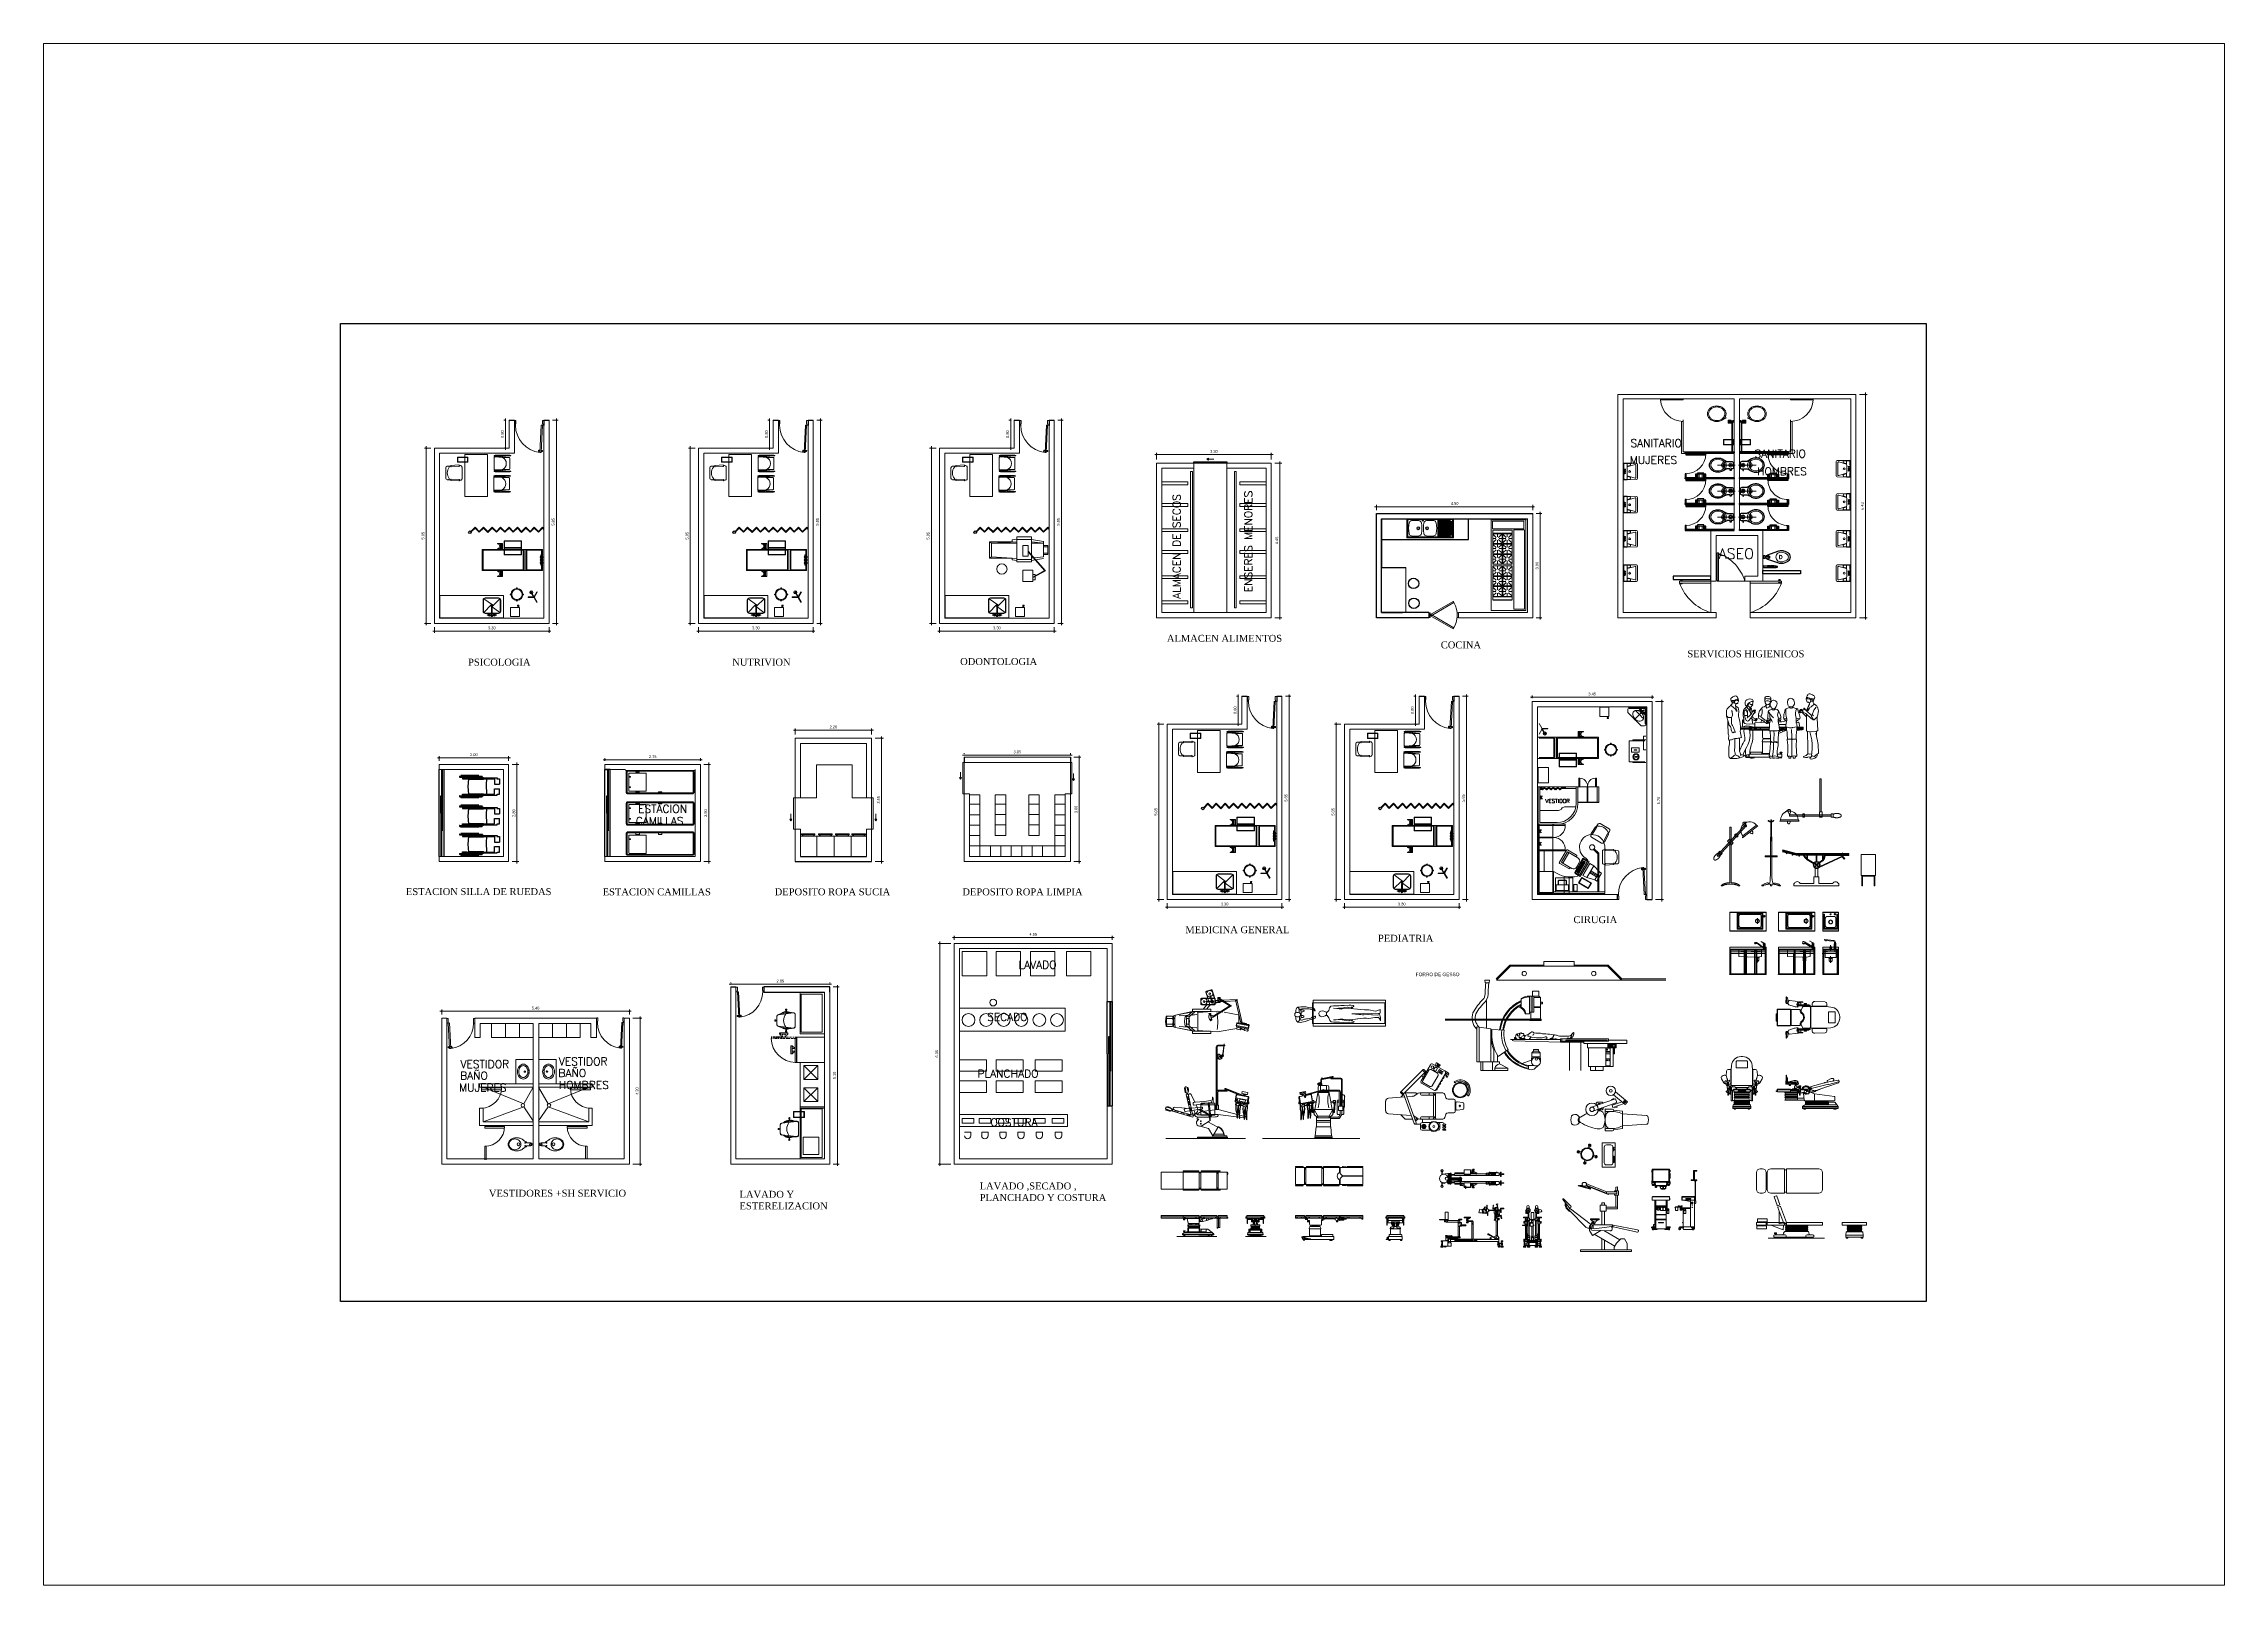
# Paper-space layout 'Presentación1' of a CAD drawing. Header units: metres. Extents: x -0.5 to 11.5, y 0 to 8.5.
# The model-space entities are those that its viewports show. They can reach past a viewport. Long polylines and large blocks are cut down to what shows.
import ezdxf
from ezdxf.enums import TextEntityAlignment as Align

# ---------------------------------------------------------------- set-up
doc = ezdxf.new("R2010")
doc.units = ezdxf.units.M
doc.header["$MEASUREMENT"] = 0
doc.linetypes.add('HIDDEN', pattern=[0.375, 0.25, -0.125])
doc.linetypes.add('HIDDEN2', pattern=[0.1875, 0.125, -0.0625])
for name, color, linetype, lineweight in [('A. muebles', 152, 'Continuous', 15), ('HATCH', 8, 'Continuous', 9), ('MOB', 1, 'Continuous', 9), ('MOBILIARIO', 181, 'Continuous', 9), ('MUROS', 2, 'Continuous', 20), ('PROY', 5, 'HIDDEN', 13), ('PUERTAS', 97, 'Continuous', 13), ('sanitarios', 211, 'Continuous', 15), ('TEXT', 7, 'Continuous', 18)]:
    doc.layers.add(name, color=color, linetype=linetype, lineweight=lineweight)
for name, color, linetype in [('MURETE', 4, 'Continuous'), ('PM', 8, 'HIDDEN2'), ('VISTAS LEJANAS', 133, 'Continuous'), ('WC-HIDE', 1, 'Continuous')]:
    doc.layers.add(name, color=color, linetype=linetype)
doc.styles.add('STYLUS', font='stylu.ttf')
doc.styles.add('TEXTOS', font='romans.shx')
doc.styles.add('UNO', font='arial.ttf')
doc.dimstyles.new('EN 50', dxfattribs={"dimtxt": 0.08, "dimasz": 0.045, "dimexe": 0.05, "dimexo": 0.1, "dimgap": 0.05, "dimtad": 1, "dimlfac": -1, "dimzin": 1, "dimdsep": 46, "dimtxsty": 'UNO', "dimblk": 'ARCHTICK', "dimcen": 0.5, "dimdle": 0.05, "dimclrd": 1, "dimclre": 1, "dimclrt": 7, "dimazin": 0, "dimtm": 1e-09, "dimtfac": 1, "dimtix": 1, "dimtmove": 0, "dimatfit": 0, "dimldrblk": 'ARCHTICK', "dimfxl": 1, "dimtolj": 2, "dimlwd": 13, "dimlwe": 13, "dimarcsym": 0})

# ---------------------------------------------------------------- blocks, each defined once
blk = doc.blocks.new('gkgk')
for p, q in [((-0.037, 0.806), (-0.039, 0.766)), ((-0.015, 0.77), (-0.039, 0.766)), ((-0.013, 0.8), (-0.037, 0.806)), ((-0.035, 0.002), (0.008, 0.83)), ((-0.014, 0.776), (-0.015, 0.77)), ((-0.014, 0.776), (-0.013, 0.794)), ((-0.01, 0.776), (-0.014, 0.776)), ((-0.013, 0.794), (-0.013, 0.8)), ((-0.009, 0.793), (-0.013, 0.794)), ((-0.01, 0.776), (-0.009, 0.793)), ((-0.01, 0.776), (-0.01, 0.773)), ((-0.006, 0.773), (-0.01, 0.773)), ((-0.009, 0.793), (-0.009, 0.796)), ((-0.005, 0.796), (-0.009, 0.796)), ((-0.006, 0.773), (-0.007, 0.77)), ((-0.003, 0.77), (-0.007, 0.77)), ((-0.006, 0.773), (-0.005, 0.796)), ((-0.001, 0.798), (-0.005, 0.799)), ((-0.005, 0.796), (-0.005, 0.799)), ((-0.003, 0.77), (-0.001, 0.798)), ((0.003, 0.758), (-0.003, 0.77)), ((0.006, 0.81), (-0.001, 0.798)), ((0.043, 0.828), (0, 0)), ((0.003, 0.758), (0.006, 0.81)), ((0.005, 0.758), (0.003, 0.758)), ((0.007, 0.81), (0.006, 0.81)), ((0.008, 0.83), (0.043, 0.828)), ((0.04, 0.756), (0.041, 0.756)), ((0.041, 0.756), (0.044, 0.808)), ((0.041, 0.782), (0.041, 0.782)), ((0.041, 0.782), (0.041, 0.782)), ((0.041, 0.756), (0.048, 0.767)), ((0.042, 0.808), (0.044, 0.808)), ((0.044, 0.808), (0.05, 0.796)), ((0.048, 0.767), (0.05, 0.796)), ((0.048, 0.767), (0.052, 0.767)), ((0.05, 0.796), (0.054, 0.796)), ((0.052, 0.77), (0.053, 0.792)), ((0.052, 0.77), (0.056, 0.77)), ((0.052, 0.77), (0.052, 0.767)), ((0.053, 0.792), (0.054, 0.796)), ((0.053, 0.792), (0.057, 0.792)), ((0.056, 0.772), (0.057, 0.79)), ((0.056, 0.772), (0.06, 0.772)), ((0.056, 0.772), (0.056, 0.77)), ((0.057, 0.79), (0.057, 0.792)), ((0.057, 0.79), (0.061, 0.79)), ((0.06, 0.772), (0.061, 0.79)), ((0.06, 0.772), (0.06, 0.766)), ((0.06, 0.766), (0.084, 0.76)), ((0.061, 0.79), (0.062, 0.796)), ((0.062, 0.796), (0.086, 0.799)), ((0.086, 0.799), (0.084, 0.76)), ((-0.07, 0.002), (-0.045, 0.002)), ((-0.07, 0.002), (-0.07, -0.008)), ((-0.045, 0.002), (-0.045, -0.043)), ((-0.035, 0.002), (0, 0)), ((0.785, 0.002), (0.785, -0.043)), ((0.81, 0.002), (0.785, 0.002)), ((0.81, 0.002), (0.81, -0.008)), ((-0.08, -0.008), (-0.08, -0.138)), ((-0.08, -0.008), (-0.07, -0.008)), ((-0.08, -0.138), (-0.07, -0.138)), ((-0.07, -0.138), (-0.07, -0.148)), ((-0.07, -0.148), (-0.035, -0.148)), ((-0.035, -0.043), (-0.045, -0.043)), ((-0.045, -0.073), (-0.045, -0.073)), ((-0.045, -0.073), (-0.045, -0.073)), ((-0.035, -0.043), (-0.035, -0.148)), ((-0.035, -0.148), (-0.035, -0.043)), ((0.775, -0.043), (0.775, -0.148)), ((0.775, -0.148), (0.775, -0.043)), ((0.775, -0.043), (0.785, -0.043)), ((0.81, -0.148), (0.775, -0.148)), ((0.785, -0.073), (0.785, -0.073)), ((0.785, -0.073), (0.785, -0.073)), ((0.82, -0.008), (0.81, -0.008)), ((0.82, -0.138), (0.81, -0.138)), ((0.81, -0.138), (0.81, -0.148)), ((0.82, -0.008), (0.82, -0.138))]:
    blk.add_line(p, q)
at = {"ltscale": 0.25}
blk.add_circle((-0.04, 0.002), 0.005, dxfattribs=at)
blk.add_arc((-0.045, 0.002), 0.83, 360, 83.89303)
blk = doc.blocks.new('_ArchTick')
at = {"color": 0, "linetype": 'ByBlock', "const_width": 0.15}
blk.add_lwpolyline([(-0.5, -0.5), (0.5, 0.5)], dxfattribs=at)
blk = doc.blocks.new('*D8')
at = {"color": 1, "lineweight": 13, "transparency": 16777216}
for p, q in [((257.581, -127.3), (257.581, -131.6)), ((257.371, -127.35), (257.631, -127.35)), ((257.371, -131.55), (257.631, -131.55))]:
    blk.add_line(p, q, dxfattribs=at)
at = {"layer": 'Defpoints', "color": 0, "transparency": 16777216}
for p in [(257.271, -127.35), (257.271, -131.55), (257.581, -131.55)]:
    blk.add_point(p, dxfattribs=at)
at = {"color": 1, "lineweight": 13, "transparency": 16777216, "xscale": 0.045, "yscale": 0.045, "zscale": 0.045}
for p, rotation in [((257.581, -127.35), 90), ((257.581, -131.55), 270)]:
    blk.add_blockref('_ArchTick', p, dxfattribs=dict(at, rotation=rotation))
at = {"color": 7, "transparency": 16777216, "insert": (257.49, -129.45), "char_height": 0.08, "attachment_point": 5, "rotation": 90, "style": 'UNO'}
blk.add_mtext('\\A2;4.20', dxfattribs=at)
blk = doc.blocks.new('*D9')
at = {"color": 1, "lineweight": 13, "transparency": 16777216}
for p, q in [((257.321, -127.154), (251.821, -127.154)), ((251.871, -127.25), (251.871, -127.104)), ((257.271, -127.25), (257.271, -127.104))]:
    blk.add_line(p, q, dxfattribs=at)
at = {"layer": 'Defpoints', "color": 0, "transparency": 16777216}
for p in [(251.871, -127.154), (251.871, -127.35), (257.271, -127.35)]:
    blk.add_point(p, dxfattribs=at)
at = {"color": 1, "lineweight": 13, "transparency": 16777216, "xscale": 0.045, "yscale": 0.045, "zscale": 0.045, "rotation": 180}
blk.add_blockref('_ArchTick', (251.871, -127.154), dxfattribs=at)
at = {"color": 1, "lineweight": 13, "transparency": 16777216, "xscale": 0.045, "yscale": 0.045, "zscale": 0.045}
blk.add_blockref('_ArchTick', (257.271, -127.154), dxfattribs=at)
at = {"color": 7, "transparency": 16777216, "insert": (254.571, -127.064), "char_height": 0.08, "attachment_point": 5, "style": 'UNO'}
blk.add_mtext('\\A2;5.40', dxfattribs=at)
blk = doc.blocks.new('2320022')
at = {"linetype": 'HIDDEN'}
for p, q in [((0.18, 0.32), (0, 0.32)), ((0.165, 0.305), (0.015, 0.305))]:
    blk.add_line(p, q, dxfattribs=at)
for p, q in [((0, 0.32), (0, 0)), ((0, 0), (0.18, 0)), ((0.015, 0.305), (0.015, 0.015)), ((0.165, 0.015), (0.015, 0.015)), ((0.165, 0.305), (0.165, 0.015)), ((0.18, 0), (0.18, 0.32))]:
    blk.add_line(p, q)
blk = doc.blocks.new('8140069')
for p, q in [((-0.253, 0.002), (-0.313, 0.002)), ((-0.313, 0.002), (-0.313, -0.015)), ((-0.222, 0.002), (-0.245, 0.002)), ((-0.168, 0.214), (-0.22, -0.216)), ((0.12, 0.259), (-0.126, 0.259)), ((-0.011, 0.259), (-0.011, 0.303)), ((0.005, 0.303), (-0.011, 0.303)), ((0.005, 0.259), (0.005, 0.303)), ((0.162, 0.214), (0.213, -0.216)), ((0.216, 0.002), (0.245, 0.002)), ((0.253, 0.002), (0.307, 0.002)), ((0.307, -0.015), (0.307, 0.002)), ((-0.254, -0.015), (-0.313, -0.015)), ((-0.224, -0.015), (-0.246, -0.015)), ((-0.177, -0.271), (0.171, -0.271)), ((0.218, -0.015), (0.246, -0.015)), ((0.254, -0.015), (0.307, -0.015))]:
    blk.add_line(p, q)
for centre, radius, start, end in [((-0.313, -0.006), 0.017, 27.58655, 329.21664), ((0, -0.019), 0.254, 140.55024, 205.22735), ((0, -0.019), 0.246, 145.013, 200.76459), ((0.862, -0.127), 1.092, 161.78138, 184.65613), ((-0.003, -0.263), 0.329, 54.68201, 125.31799), ((-0.126, 0.209), 0.05, 90, 173.21875), ((-0.126, 0.209), 0.0431, 90, 173.21875), ((-0.003, 0.303), 0.017, 297.58655, 239.21664), ((0.12, 0.209), 0.05, 6.78125, 90), ((0.12, 0.209), 0.0431, 6.78125, 90), ((-0.868, -0.127), 1.092, 355.34387, 18.21862), ((0, -0.019), 0.254, 331.67315, 42.45003), ((0, -0.019), 0.246, 335.6246, 38.49859), ((0.307, -0.007), 0.017, 207.58655, 149.21664), ((-0.177, -0.221), 0.05, 173.21875, 270), ((-0.177, -0.221), 0.0431, 173.21875, 270), ((0.171, -0.221), 0.05, 270, 6.78125), ((0.171, -0.221), 0.0431, 270, 6.78125)]:
    blk.add_arc(centre, radius, start, end)
blk = doc.blocks.new('6190059')
for p, q in [((0, 0.75), (0, -0.75)), ((0.7, 0.75), (0, 0.75)), ((0.074, -0.691), (0.074, 0.709)), ((0.074, 0.709), (0.674, 0.709)), ((0.674, -0.691), (0.674, 0.709)), ((0.7, -0.75), (0.7, 0.75)), ((0, -0.75), (0.7, -0.75)), ((0.074, -0.691), (0.674, -0.691))]:
    blk.add_line(p, q)
blk = doc.blocks.new('2470059')
at = {"linetype": 'HIDDEN'}
for p, q in [((-0.228, 0.262), (-0.228, -0.238)), ((0.222, 0.262), (-0.228, 0.262)), ((0.222, -0.238), (0.222, 0.262)), ((-0.228, -0.238), (0.222, -0.238))]:
    blk.add_line(p, q, dxfattribs=at)
blk = doc.blocks.new('6190752')
for p, q in [((-0.6, 0.7), (-0.6, 0)), ((0.6, 0.7), (-0.6, 0.7)), ((-0.559, 0.074), (-0.559, 0.674)), ((0.541, 0.674), (-0.559, 0.674)), ((0.541, 0.074), (0.541, 0.674)), ((0.6, 0), (0.6, 0.7)), ((-0.6, 0), (0.6, 0)), ((0.541, 0.074), (-0.559, 0.074))]:
    blk.add_line(p, q)
blk = doc.blocks.new('*D12')
at = {"color": 1, "lineweight": 13, "transparency": 16777216}
for p, q in [((260.136, -126.373), (263.086, -126.373)), ((260.186, -126.35), (260.186, -126.323)), ((263.036, -126.35), (263.036, -126.323))]:
    blk.add_line(p, q, dxfattribs=at)
at = {"layer": 'Defpoints', "color": 0, "transparency": 16777216}
for p in [(260.186, -126.45), (263.036, -126.373), (263.036, -126.45)]:
    blk.add_point(p, dxfattribs=at)
at = {"color": 1, "lineweight": 13, "transparency": 16777216, "xscale": 0.045, "yscale": 0.045, "zscale": 0.045, "rotation": 180}
blk.add_blockref('_ArchTick', (260.186, -126.373), dxfattribs=at)
at = {"color": 1, "lineweight": 13, "transparency": 16777216, "xscale": 0.045, "yscale": 0.045, "zscale": 0.045}
blk.add_blockref('_ArchTick', (263.036, -126.373), dxfattribs=at)
at = {"color": 7, "transparency": 16777216, "insert": (261.611, -126.282), "char_height": 0.08, "attachment_point": 5, "style": 'UNO'}
blk.add_mtext('\\A2;2.85', dxfattribs=at)
blk = doc.blocks.new('*D13')
at = {"color": 1, "lineweight": 13, "transparency": 16777216}
for p, q in [((263.136, -126.45), (263.308, -126.45)), ((263.258, -126.4), (263.258, -131.6)), ((263.136, -131.55), (263.308, -131.55))]:
    blk.add_line(p, q, dxfattribs=at)
at = {"layer": 'Defpoints', "color": 0, "transparency": 16777216}
for p in [(263.036, -126.45), (263.036, -131.55), (263.258, -131.55)]:
    blk.add_point(p, dxfattribs=at)
at = {"color": 1, "lineweight": 13, "transparency": 16777216, "xscale": 0.045, "yscale": 0.045, "zscale": 0.045}
for p, rotation in [((263.258, -126.45), 90), ((263.258, -131.55), 270)]:
    blk.add_blockref('_ArchTick', p, dxfattribs=dict(at, rotation=rotation))
at = {"color": 7, "transparency": 16777216, "insert": (263.167, -129), "char_height": 0.08, "attachment_point": 5, "rotation": 90, "style": 'UNO'}
blk.add_mtext('\\A2;5.10', dxfattribs=at)
blk = doc.blocks.new('TARJA')
for p, q in [((-0.014, -0.022), (-0.227, 0.194)), ((0.23, 0.196), (-0.014, 0.018)), ((0.232, -0.198), (0.019, 0.018)), ((0.019, -0.022), (-0.225, -0.2)), ((-0.134, -0.27), (-0.134, -0.273)), ((-0.134, -0.273), (-0.054, -0.273)), ((-0.127, -0.263), (-0.055, -0.263)), ((-0.008, -0.3), (-0.008, -0.06)), ((0.012, -0.3), (0.012, -0.06)), ((0.139, -0.273), (0.058, -0.273)), ((0.132, -0.263), (0.059, -0.263)), ((0.139, -0.27), (0.139, -0.273))]:
    blk.add_line(p, q)
for points in [[(0.012, -0.225), (0.194, -0.225, 0.414214), (0.254, -0.165), (0.254, 0.161, 0.414214), (0.194, 0.221), (-0.19, 0.221, 0.414214), (-0.25, 0.161), (-0.25, -0.165, 0.414214), (-0.19, -0.225), (-0.007, -0.225)], [(0.012, -0.215), (0.194, -0.215, 0.414214), (0.244, -0.165), (0.244, 0.161, 0.414214), (0.194, 0.211), (-0.19, 0.211, 0.414214), (-0.24, 0.161), (-0.24, -0.165, 0.414214), (-0.19, -0.215), (-0.007, -0.215)]]:
    blk.add_lwpolyline(points, format="xyb")
for radius in [0.026, 0.021]:
    blk.add_circle((0.002, -0.002), radius)
for centre, radius, start, end in [((-0.127, -0.27), 0.00711, 89.98224, 179.98224), ((-0.07, -0.27), 0.0345, 185.25448, 168.76167), ((-0.07, -0.27), 0.0167, 190.90126, 156.33355), ((0.002, -0.3), 0.02, 120, 60), ((0.002, -0.06), 0.01, 0, 180), ((0.002, -0.3), 0.01, 180, 0), ((0.075, -0.27), 0.0345, 11.23833, 354.74552), ((0.075, -0.27), 0.0167, 23.66645, 349.09874), ((0.132, -0.27), 0.00711, 0.01776, 90.01776)]:
    blk.add_arc(centre, radius, start, end)
blk = doc.blocks.new('CESTO')
for points in [[(-0.077, 0.159), (0.073, 0.159), (0.073, -0.141), (-0.077, -0.141)], [(-0.067, 0.149), (0.063, 0.149), (0.063, -0.131), (-0.067, -0.131)]]:
    blk.add_lwpolyline(points, close=True)
blk = doc.blocks.new('*D15')
at = {"color": 1, "lineweight": 13, "transparency": 16777216}
for p, q in [((272.692, -124.158), (276.092, -124.158)), ((272.742, -124.042), (272.742, -124.208)), ((276.042, -124.042), (276.042, -124.208))]:
    blk.add_line(p, q, dxfattribs=at)
at = {"layer": 'Defpoints', "color": 0, "transparency": 16777216}
for p in [(272.742, -123.942), (276.042, -123.942), (276.042, -124.158)]:
    blk.add_point(p, dxfattribs=at)
at = {"color": 1, "lineweight": 13, "transparency": 16777216, "xscale": 0.045, "yscale": 0.045, "zscale": 0.045, "rotation": 180}
blk.add_blockref('_ArchTick', (272.742, -124.158), dxfattribs=at)
at = {"color": 1, "lineweight": 13, "transparency": 16777216, "xscale": 0.045, "yscale": 0.045, "zscale": 0.045}
blk.add_blockref('_ArchTick', (276.042, -124.158), dxfattribs=at)
at = {"color": 7, "transparency": 16777216, "insert": (274.392, -124.067), "char_height": 0.08, "attachment_point": 5, "style": 'UNO'}
blk.add_mtext('\\A2;3.30', dxfattribs=at)
blk = doc.blocks.new('*D16')
at = {"color": 1, "lineweight": 13, "transparency": 16777216}
for p, q in [((272.642, -118.892), (272.454, -118.892)), ((272.504, -123.992), (272.504, -118.842)), ((272.642, -123.942), (272.454, -123.942))]:
    blk.add_line(p, q, dxfattribs=at)
at = {"layer": 'Defpoints', "color": 0, "transparency": 16777216}
for p in [(272.504, -118.892), (272.742, -118.892), (272.742, -123.942)]:
    blk.add_point(p, dxfattribs=at)
at = {"color": 1, "lineweight": 13, "transparency": 16777216, "xscale": 0.045, "yscale": 0.045, "zscale": 0.045}
for p, rotation in [((272.504, -118.892), 90), ((272.504, -123.942), 270)]:
    blk.add_blockref('_ArchTick', p, dxfattribs=dict(at, rotation=rotation))
at = {"color": 7, "transparency": 16777216, "insert": (272.414, -121.417), "char_height": 0.08, "attachment_point": 5, "rotation": 90, "style": 'UNO'}
blk.add_mtext('\\A2;5.05', dxfattribs=at)
blk = doc.blocks.new('*D17')
at = {"color": 1, "lineweight": 13, "transparency": 16777216}
for p, q in [((274.792, -118.092), (274.737, -118.092)), ((274.787, -118.942), (274.787, -118.042)), ((274.792, -118.892), (274.737, -118.892))]:
    blk.add_line(p, q, dxfattribs=at)
at = {"layer": 'Defpoints', "color": 0, "transparency": 16777216}
for p in [(274.787, -118.092), (274.892, -118.092), (274.892, -118.892)]:
    blk.add_point(p, dxfattribs=at)
at = {"color": 1, "lineweight": 13, "transparency": 16777216, "xscale": 0.045, "yscale": 0.045, "zscale": 0.045}
for p, rotation in [((274.787, -118.092), 90), ((274.787, -118.892), 270)]:
    blk.add_blockref('_ArchTick', p, dxfattribs=dict(at, rotation=rotation))
at = {"color": 7, "transparency": 16777216, "insert": (274.696, -118.492), "char_height": 0.08, "attachment_point": 5, "rotation": 90, "style": 'UNO'}
blk.add_mtext('\\A2;0.80', dxfattribs=at)
blk = doc.blocks.new('*D18')
at = {"color": 1, "lineweight": 13, "transparency": 16777216}
for p, q in [((276.142, -118.092), (276.301, -118.092)), ((276.251, -118.042), (276.251, -123.992)), ((276.142, -123.942), (276.301, -123.942))]:
    blk.add_line(p, q, dxfattribs=at)
at = {"layer": 'Defpoints', "color": 0, "transparency": 16777216}
for p in [(276.042, -118.092), (276.042, -123.942), (276.251, -123.942)]:
    blk.add_point(p, dxfattribs=at)
at = {"color": 1, "lineweight": 13, "transparency": 16777216, "xscale": 0.045, "yscale": 0.045, "zscale": 0.045}
for p, rotation in [((276.251, -118.092), 90), ((276.251, -123.942), 270)]:
    blk.add_blockref('_ArchTick', p, dxfattribs=dict(at, rotation=rotation))
at = {"color": 7, "transparency": 16777216, "insert": (276.16, -121.017), "char_height": 0.08, "attachment_point": 5, "rotation": 90, "style": 'UNO'}
blk.add_mtext('\\A2;5.85', dxfattribs=at)
blk = doc.blocks.new('*D19')
at = {"color": 1, "lineweight": 13, "transparency": 16777216}
for p, q in [((277.79, -124.158), (281.19, -124.158)), ((277.84, -124.042), (277.84, -124.208)), ((281.14, -124.042), (281.14, -124.208))]:
    blk.add_line(p, q, dxfattribs=at)
at = {"layer": 'Defpoints', "color": 0, "transparency": 16777216}
for p in [(277.84, -123.942), (281.14, -123.942), (281.14, -124.158)]:
    blk.add_point(p, dxfattribs=at)
at = {"color": 1, "lineweight": 13, "transparency": 16777216, "xscale": 0.045, "yscale": 0.045, "zscale": 0.045, "rotation": 180}
blk.add_blockref('_ArchTick', (277.84, -124.158), dxfattribs=at)
at = {"color": 1, "lineweight": 13, "transparency": 16777216, "xscale": 0.045, "yscale": 0.045, "zscale": 0.045}
blk.add_blockref('_ArchTick', (281.14, -124.158), dxfattribs=at)
at = {"color": 7, "transparency": 16777216, "insert": (279.49, -124.067), "char_height": 0.08, "attachment_point": 5, "style": 'UNO'}
blk.add_mtext('\\A2;3.30', dxfattribs=at)
blk = doc.blocks.new('*D20')
at = {"color": 1, "lineweight": 13, "transparency": 16777216}
for p, q in [((277.74, -118.892), (277.553, -118.892)), ((277.603, -123.992), (277.603, -118.842)), ((277.74, -123.942), (277.553, -123.942))]:
    blk.add_line(p, q, dxfattribs=at)
at = {"layer": 'Defpoints', "color": 0, "transparency": 16777216}
for p in [(277.603, -118.892), (277.84, -118.892), (277.84, -123.942)]:
    blk.add_point(p, dxfattribs=at)
at = {"color": 1, "lineweight": 13, "transparency": 16777216, "xscale": 0.045, "yscale": 0.045, "zscale": 0.045}
for p, rotation in [((277.603, -118.892), 90), ((277.603, -123.942), 270)]:
    blk.add_blockref('_ArchTick', p, dxfattribs=dict(at, rotation=rotation))
at = {"color": 7, "transparency": 16777216, "insert": (277.512, -121.417), "char_height": 0.08, "attachment_point": 5, "rotation": 90, "style": 'UNO'}
blk.add_mtext('\\A2;5.05', dxfattribs=at)
blk = doc.blocks.new('*D21')
at = {"color": 1, "lineweight": 13, "transparency": 16777216}
for p, q in [((279.89, -118.092), (279.836, -118.092)), ((279.886, -118.942), (279.886, -118.042)), ((279.89, -118.892), (279.836, -118.892))]:
    blk.add_line(p, q, dxfattribs=at)
at = {"layer": 'Defpoints', "color": 0, "transparency": 16777216}
for p in [(279.886, -118.092), (279.99, -118.092), (279.99, -118.892)]:
    blk.add_point(p, dxfattribs=at)
at = {"color": 1, "lineweight": 13, "transparency": 16777216, "xscale": 0.045, "yscale": 0.045, "zscale": 0.045}
for p, rotation in [((279.886, -118.092), 90), ((279.886, -118.892), 270)]:
    blk.add_blockref('_ArchTick', p, dxfattribs=dict(at, rotation=rotation))
at = {"color": 7, "transparency": 16777216, "insert": (279.795, -118.492), "char_height": 0.08, "attachment_point": 5, "rotation": 90, "style": 'UNO'}
blk.add_mtext('\\A2;0.80', dxfattribs=at)
blk = doc.blocks.new('*D22')
at = {"color": 1, "lineweight": 13, "transparency": 16777216}
for p, q in [((281.24, -118.092), (281.399, -118.092)), ((281.349, -118.042), (281.349, -123.992)), ((281.24, -123.942), (281.399, -123.942))]:
    blk.add_line(p, q, dxfattribs=at)
at = {"layer": 'Defpoints', "color": 0, "transparency": 16777216}
for p in [(281.14, -118.092), (281.14, -123.942), (281.349, -123.942)]:
    blk.add_point(p, dxfattribs=at)
at = {"color": 1, "lineweight": 13, "transparency": 16777216, "xscale": 0.045, "yscale": 0.045, "zscale": 0.045}
for p, rotation in [((281.349, -118.092), 90), ((281.349, -123.942), 270)]:
    blk.add_blockref('_ArchTick', p, dxfattribs=dict(at, rotation=rotation))
at = {"color": 7, "transparency": 16777216, "insert": (281.258, -121.017), "char_height": 0.08, "attachment_point": 5, "rotation": 90, "style": 'UNO'}
blk.add_mtext('\\A2;5.85', dxfattribs=at)
blk = doc.blocks.new('*D23')
at = {"color": 1, "lineweight": 13, "transparency": 16777216}
for p, q in [((283.19, -118.117), (286.74, -118.117)), ((283.24, -118.142), (283.24, -118.067)), ((286.69, -118.167), (286.69, -118.067))]:
    blk.add_line(p, q, dxfattribs=at)
at = {"layer": 'Defpoints', "color": 0, "transparency": 16777216}
for p in [(283.24, -118.242), (286.69, -118.117), (286.69, -118.267)]:
    blk.add_point(p, dxfattribs=at)
at = {"color": 1, "lineweight": 13, "transparency": 16777216, "xscale": 0.045, "yscale": 0.045, "zscale": 0.045, "rotation": 180}
blk.add_blockref('_ArchTick', (283.24, -118.117), dxfattribs=at)
at = {"color": 1, "lineweight": 13, "transparency": 16777216, "xscale": 0.045, "yscale": 0.045, "zscale": 0.045}
blk.add_blockref('_ArchTick', (286.69, -118.117), dxfattribs=at)
at = {"color": 7, "transparency": 16777216, "insert": (284.965, -118.026), "char_height": 0.08, "attachment_point": 5, "style": 'UNO'}
blk.add_mtext('\\A2;3.45', dxfattribs=at)
blk = doc.blocks.new('*D24')
at = {"color": 1, "lineweight": 13, "transparency": 16777216}
for p, q in [((286.79, -118.242), (287.02, -118.242)), ((286.97, -123.992), (286.97, -118.192)), ((286.79, -123.942), (287.02, -123.942))]:
    blk.add_line(p, q, dxfattribs=at)
at = {"layer": 'Defpoints', "color": 0, "transparency": 16777216}
for p in [(286.69, -118.242), (286.97, -118.242), (286.69, -123.942)]:
    blk.add_point(p, dxfattribs=at)
at = {"color": 1, "lineweight": 13, "transparency": 16777216, "xscale": 0.045, "yscale": 0.045, "zscale": 0.045}
for p, rotation in [((286.97, -118.242), 90), ((286.97, -123.942), 270)]:
    blk.add_blockref('_ArchTick', p, dxfattribs=dict(at, rotation=rotation))
at = {"color": 7, "transparency": 16777216, "insert": (286.879, -121.092), "char_height": 0.08, "attachment_point": 5, "rotation": 90, "style": 'UNO'}
blk.add_mtext('\\A2;5.70', dxfattribs=at)
blk = doc.blocks.new('wc13')
at = {"color": 0}
for p, q in [((-0.385, 0), (-0.385, 1.41)), ((-0.385, 1.41), (-0.355, 1.41)), ((-0.355, 0), (-0.355, 1.41)), ((0.245, 1.41), (0.385, 1.41)), ((0.245, 1.38), (0.245, 1.41)), ((0.245, 1.38), (0.36, 1.38)), ((0.36, 1.38), (0.36, 0)), ((0.385, 1.41), (0.385, 0)), ((0.227, 0.879), (0.227, 1.059)), ((0.227, 1.059), (0.26, 1.059)), ((0.227, 0.879), (0.26, 0.879)), ((0.26, 0.819), (0.26, 1.119)), ((0.36, 1.119), (0.26, 1.119)), ((0.36, 1.115), (0.26, 1.115)), ((0.36, 1.106), (0.26, 1.106)), ((0.36, 1.094), (0.26, 1.094)), ((0.36, 1.075), (0.26, 1.075)), ((0.36, 1.051), (0.26, 1.051)), ((0.36, 1.013), (0.26, 1.013)), ((0.36, 0.925), (0.26, 0.925)), ((0.36, 0.886), (0.26, 0.886)), ((0.36, 0.863), (0.26, 0.863)), ((0.36, 0.843), (0.26, 0.843)), ((0.36, 0.832), (0.26, 0.832)), ((0.36, 0.823), (0.26, 0.823)), ((0.36, 0.819), (0.26, 0.819)), ((0.36, 0.819), (0.36, 1.119)), ((-0.385, 0), (-0.355, 0)), ((-0.108, 0.217), (-0.179, 0.348)), ((-0.102, 0.065), (-0.102, 0.195)), ((-0.086, 0.325), (0.087, 0.325)), ((-0.057, 0.02), (0.059, 0.02)), ((0, -0.029), (0, 0.482)), ((0.104, 0.197), (0.104, 0.118)), ((0.149, 0.118), (0.104, 0.118)), ((0.104, 0.092), (0.149, 0.092)), ((0.104, 0.092), (0.104, 0.065)), ((0.108, 0.216), (0.158, 0.323)), ((0.149, 0.092), (0.149, 0.118)), ((0.36, 0), (0.385, 0))]:
    blk.add_line(p, q, dxfattribs=at)
blk.add_lwpolyline([(-0.332, 1.395), (-0.332, 0.818), (-0.302, 0.818), (-0.302, 1.395)], close=True, dxfattribs=at)
for points in [[(-0.003, 0.229, 0.114983), (0.073, 0.247, 0.103863), (0.141, 0.3, 0.09123), (0.185, 0.378, 0.083945), (0.201, 0.472, 0.083945), (0.185, 0.567, 0.09123), (0.141, 0.644, 0.103863), (0.073, 0.698, 0.114983), (-0.003, 0.715, 0.114983), (-0.079, 0.698, 0.103863), (-0.148, 0.644, 0.09123), (-0.191, 0.567, 0.083945), (-0.207, 0.472, 0.083945), (-0.191, 0.378, 0.09123), (-0.148, 0.3, 0.103863), (-0.079, 0.247, 0.114983)], [(-0.003, 0.27, 0.114859), (0.059, 0.285, 0.103833), (0.115, 0.329, 0.091287), (0.152, 0.393, 0.084042), (0.165, 0.472, 0.084042), (0.152, 0.552, 0.091287), (0.115, 0.616, 0.103833), (0.059, 0.66, 0.114859), (-0.003, 0.674, 0.114859), (-0.065, 0.66, 0.103833), (-0.122, 0.616, 0.091287), (-0.158, 0.552, 0.084042), (-0.172, 0.472, 0.084042), (-0.158, 0.393, 0.091287), (-0.122, 0.329, 0.103833), (-0.065, 0.285, 0.114859)]]:
    blk.add_lwpolyline(points, format="xyb", close=True, dxfattribs=at)
blk.add_lwpolyline([(0.158, 0.323, 0.061992), (0.185, 0.378, 0.083945), (0.201, 0.472, 0.083945), (0.185, 0.567, 0.09123), (0.141, 0.644, 0.103863), (0.073, 0.698, 0.114983), (-0.003, 0.715, 0.114983), (-0.079, 0.698, 0.103863), (-0.148, 0.644, 0.09123), (-0.191, 0.567, 0.083945), (-0.207, 0.472, 0.083945), (-0.191, 0.378, 0.048605), (-0.171, 0.334, 0.103863)], format="xyb", dxfattribs=at)
for radius in [0.0562, 0.03]:
    blk.add_circle((-0.001, 0.104), radius, dxfattribs=at)
for centre, radius, start, end in [((-0.332, 1.395), 0.577, 270, 0), ((-0.147, 0.195), 0.0451, 360, 28.46875), ((-0.057, 0.065), 0.0451, 180, 270), ((0, 0.323), 0.05, 0, 180), ((0, 0.361), 0.0625, 216.8699, 323.1301), ((0.059, 0.065), 0.0451, 270, 0), ((0.149, 0.197), 0.0451, 154.92288, 180)]:
    blk.add_arc(centre, radius, start, end, dxfattribs=at)
at = {"layer": 'WC-HIDE', "color": 0}
for points in [[(-0.385, 1.41), (-0.385, 0), (-0.355, 0), (-0.355, 1.41)], [(-0.302, 1.395), (-0.302, 0.818), (-0.332, 0.818), (-0.332, 1.395)], [(0.36, 0), (0.36, 0.819), (0.26, 0.819), (0.26, 0.879), (0.227, 0.879), (0.227, 1.059), (0.26, 1.059), (0.26, 1.119), (0.36, 1.119), (0.36, 1.38), (0.245, 1.38), (0.245, 1.41), (0.385, 1.41), (0.385, 0)]]:
    blk.add_lwpolyline(points, close=True, dxfattribs=at)
blk.add_lwpolyline([(0.059, 0.02, 0.414214), (0.104, 0.065), (0.104, 0.092), (0.149, 0.092), (0.149, 0.118), (0.104, 0.118), (0.104, 0.197, -0.109858), (0.108, 0.216), (0.158, 0.323, 0.061992), (0.185, 0.378, 0.083945), (0.201, 0.472, 0.083945), (0.185, 0.567, 0.09123), (0.141, 0.644, 0.103863), (0.073, 0.698, 0.114983), (-0.003, 0.715, 0.114983), (-0.079, 0.698, 0.103863), (-0.148, 0.644, 0.09123), (-0.191, 0.567, 0.083945), (-0.207, 0.472, 0.083945), (-0.191, 0.378, 0.032383), (-0.179, 0.348), (-0.108, 0.217, -0.124861), (-0.102, 0.195), (-0.102, 0.065, 0.414214), (-0.057, 0.02)], format="xyb", close=True, dxfattribs=at)
blk = doc.blocks.new('LAVB1')
for p, q in [((-0.231, 0), (-0.231, 0)), ((-0.228, 0.119), (-0.228, 0.109)), ((0, 0.02), (-0.215, 0.024)), ((-0.206, 0.415), (0, 0.415)), ((-0.003, 0.21), (0, 0.21)), ((-0.002, 0.115), (0.23, 0.119)), ((0, 0.415), (0.206, 0.415)), ((0.003, 0.21), (0, 0.21)), ((0, 0.02), (0.215, 0.024)), ((0.142, 0.135), (0.137, 0.135)), ((0.149, 0.14), (0.165, 0.199)), ((0.184, 0.214), (0.2, 0.214)), ((0.2, 0.214), (0.207, 0.214)), ((0.227, 0.194), (0.23, 0.039)), ((0.228, 0.119), (0.228, 0.109)), ((0.23, 0), (0.23, 0))]:
    blk.add_line(p, q)
blk.add_lwpolyline([(0.242, 0), (0.24, 0.121), (0.236, 0.386, 0.408931), (0.206, 0.415), (0, 0.415), (-0.206, 0.415, 0.408931), (-0.236, 0.386), (-0.24, 0.121), (-0.242, 0)], format="xyb", close=True)
for points in [[(-0.137, 0.135), (-0.142, 0.135, -0.328733), (-0.149, 0.14), (-0.165, 0.199, 0.332069), (-0.184, 0.214), (-0.2, 0.214), (-0.207, 0.214, 0.408931), (-0.227, 0.194), (-0.23, 0.039)], [(-0.132, 0.118), (-0.195, 0.345, -0.495783), (-0.176, 0.37), (0, 0.37), (0.176, 0.37, -0.495783), (0.195, 0.345), (0.132, 0.118)]]:
    blk.add_lwpolyline(points, format="xyb")
blk.add_lwpolyline([(0.002, 0.115), (-0.23, 0.119)])
for centre in [(-0.05, 0.056), (0.05, 0.056)]:
    blk.add_circle(centre, 0.0172)
for centre, radius, start, end in [((-0.23, 0.108), 0.011, 83.52628, 178.55132), ((-0.215, 0.039), 0.015, 178.96465, 268.96465), ((0, 0.19), 0.0251, 90, 270), ((0, 0.056), 0.0172, 90, 270), ((0, 0.19), 0.0251, 270, 90), ((0, 0.056), 0.0172, 270, 90), ((0.142, 0.142), 0.007, 271.72449, 344.51419), ((0.185, 0.194), 0.02, 91.03535, 164.51419), ((0.207, 0.194), 0.02, 1.03535, 90), ((0.215, 0.039), 0.015, 271.03535, 1.03535), ((0.23, 0.108), 0.011, 1.44868, 96.47372)]:
    blk.add_arc(centre, radius, start, end)
blk = doc.blocks.new('wc05')
at = {"color": 0}
for p, q in [((-0.467, 0.05), (-0.47, 0.05)), ((-0.42, 0.116), (-0.434, 0.121)), ((-0.127, 0.066), (-0.416, 0.167)), ((-0.15, 0.03), (-0.176, 0.015)), ((-0.176, 0.015), (-0.176, -0.015)), ((-0.133, 0.02), (-0.15, 0.03)), ((-0.15, 0.02), (-0.06, 0.02)), ((-0.06, 0.025), (-0.04, 0.025)), ((-0.06, 0.02), (-0.06, 0.025)), ((-0.06, 0.02), (-0.06, -0.02)), ((-0.04, 0.025), (-0.04, 0.035)), ((-0.04, -0.025), (-0.04, 0.025)), ((-0.03, 0.045), (0, 0.045)), ((0, 0.045), (0, -0.045)), ((-0.47, -0.05), (-0.467, -0.05)), ((-0.434, -0.121), (-0.42, -0.116)), ((-0.416, -0.167), (-0.127, -0.066)), ((-0.404, -0.269), (-0.41, -0.275)), ((-0.41, -0.275), (-0.41, -0.28)), ((-0.41, -0.285), (-0.41, -0.28)), ((-0.404, -0.291), (-0.41, -0.285)), ((-0.373, -0.263), (-0.404, -0.269)), ((-0.373, -0.297), (-0.404, -0.291)), ((-0.361, -0.275), (-0.373, -0.263)), ((-0.361, -0.285), (-0.373, -0.297)), ((-0.36, -0.285), (-0.36, -0.275)), ((-0.35, -0.275), (-0.36, -0.275)), ((-0.35, -0.285), (-0.36, -0.285)), ((-0.315, -0.263), (-0.355, -0.263)), ((-0.355, -0.275), (-0.355, -0.263)), ((-0.355, -0.297), (-0.355, -0.285)), ((-0.315, -0.297), (-0.355, -0.297)), ((-0.35, -0.285), (-0.35, -0.275)), ((-0.315, -0.302), (-0.315, -0.257)), ((-0.305, -0.257), (-0.315, -0.257)), ((-0.305, -0.265), (-0.315, -0.265)), ((-0.305, -0.28), (-0.315, -0.28)), ((-0.305, -0.295), (-0.315, -0.295)), ((-0.305, -0.302), (-0.315, -0.302)), ((-0.305, -0.302), (-0.305, -0.257)), ((-0.295, -0.263), (-0.305, -0.263)), ((-0.295, -0.297), (-0.305, -0.297)), ((-0.295, -0.302), (-0.295, -0.257)), ((-0.225, -0.257), (-0.295, -0.257)), ((-0.225, -0.302), (-0.295, -0.302)), ((-0.26, -0.265), (-0.273, -0.272)), ((-0.273, -0.272), (-0.273, -0.287)), ((-0.273, -0.287), (-0.26, -0.295)), ((-0.247, -0.272), (-0.26, -0.265)), ((-0.26, -0.295), (-0.247, -0.287)), ((-0.247, -0.287), (-0.247, -0.272)), ((-0.225, -0.302), (-0.225, -0.257)), ((-0.205, -0.263), (-0.225, -0.263)), ((-0.205, -0.297), (-0.225, -0.297)), ((-0.205, -0.302), (-0.205, -0.257)), ((-0.195, -0.257), (-0.205, -0.257)), ((-0.195, -0.265), (-0.205, -0.265)), ((-0.195, -0.28), (-0.205, -0.28)), ((-0.195, -0.295), (-0.205, -0.295)), ((-0.195, -0.302), (-0.205, -0.302)), ((-0.195, -0.302), (-0.195, -0.257)), ((-0.185, -0.263), (-0.195, -0.263)), ((-0.185, -0.297), (-0.195, -0.297)), ((-0.185, -0.302), (-0.185, -0.257)), ((-0.135, -0.257), (-0.185, -0.257)), ((-0.135, -0.302), (-0.185, -0.302)), ((-0.176, -0.015), (-0.15, -0.03)), ((-0.15, -0.02), (-0.06, -0.02)), ((-0.15, -0.03), (-0.133, -0.02)), ((-0.135, -0.302), (-0.135, -0.257)), ((-0.125, -0.263), (-0.135, -0.263)), ((-0.125, -0.297), (-0.135, -0.297)), ((-0.125, -0.302), (-0.125, -0.257)), ((-0.115, -0.257), (-0.125, -0.257)), ((-0.115, -0.265), (-0.125, -0.265)), ((-0.115, -0.28), (-0.125, -0.28)), ((-0.115, -0.295), (-0.125, -0.295)), ((-0.115, -0.302), (-0.125, -0.302)), ((-0.115, -0.302), (-0.115, -0.257)), ((-0.015, -0.263), (-0.115, -0.263)), ((-0.015, -0.297), (-0.115, -0.297)), ((-0.06, -0.025), (-0.06, -0.02)), ((-0.06, -0.025), (-0.04, -0.025)), ((-0.04, -0.035), (-0.04, -0.025)), ((-0.03, -0.045), (0, -0.045)), ((-0.015, -0.263), (0, -0.248)), ((-0.015, -0.297), (-0.015, -0.263)), ((-0.015, -0.297), (0, -0.312)), ((0, -0.248), (0, -0.312))]:
    blk.add_line(p, q, dxfattribs=at)
for centre, radius in [((-0.26, -0.28), 0.022), ((-0.26, -0.28), 0.01), ((-0.167, -0.28), 0.0176), ((-0.177, -0.28), 0.00773)]:
    blk.add_circle(centre, radius, dxfattribs=at)
for centre, radius, start, end in [((-0.613, 0), 0.157, 126.53708, 233.46292), ((-0.613, 0), 0.107, 127.0731, 232.9269), ((-0.496, -0.184), 0.375, 93.61721, 124.0915), ((-0.496, -0.184), 0.325, 94.13264, 123.89188), ((-0.49, 0), 0.05, 126.8699, 233.1301), ((-0.537, -0.137), 0.328, 68.18628, 86.97046), ((-0.537, -0.137), 0.278, 68.18628, 86.37453), ((-0.469, -0.084), 0.134, 90.32128, 112.29858), ((-0.645, 0), 0.185, 341.07536, 18.92464), ((-0.501, 0), 0.141, 305.15107, 54.84893), ((-0.15, 0), 0.04, 30, 330), ((-0.15, 0), 0.02, 89.9992, 270.0008), ((-0.15, 0), 0.07, 16.60155, 70.72996), ((-0.03, 0.035), 0.01, 90, 180), ((-0.496, 0.184), 0.375, 235.9085, 266.38279), ((-0.496, 0.184), 0.325, 236.10812, 265.86736), ((-0.469, 0.084), 0.134, 247.70142, 269.67872), ((-0.537, 0.137), 0.278, 273.62547, 291.81372), ((-0.537, 0.137), 0.328, 273.02954, 291.81372), ((-0.15, 0), 0.07, 289.27004, 343.39845), ((-0.03, -0.035), 0.01, 180, 270)]:
    blk.add_arc(centre, radius, start, end, dxfattribs=at)
at = {"layer": 'WC-HIDE', "color": 0}
blk.add_lwpolyline([(-0.127, -0.066, 0.240671), (-0.083, -0.02), (-0.06, -0.02), (-0.06, -0.025), (-0.04, -0.025), (-0.04, -0.035, 0.414214), (-0.03, -0.045), (0, -0.045), (0, 0.045), (-0.03, 0.045, 0.414214), (-0.04, 0.035), (-0.04, 0.025), (-0.06, 0.025), (-0.06, 0.02), (-0.083, 0.02, 0.240671), (-0.127, 0.066), (-0.416, 0.167, 0.082145), (-0.52, 0.19, 0.133758), (-0.706, 0.126, 0.503636), (-0.706, -0.126, 0.133758), (-0.52, -0.19, 0.082145), (-0.416, -0.167)], format="xyb", close=True, dxfattribs=at)
blk.add_lwpolyline([(0, -0.248), (0, -0.312), (-0.015, -0.297), (-0.115, -0.297), (-0.115, -0.302), (-0.125, -0.302), (-0.125, -0.297), (-0.135, -0.297), (-0.135, -0.302), (-0.185, -0.302), (-0.185, -0.302), (-0.185, -0.297), (-0.195, -0.297), (-0.195, -0.302), (-0.205, -0.302), (-0.205, -0.297), (-0.225, -0.297), (-0.225, -0.302), (-0.295, -0.302), (-0.295, -0.297), (-0.305, -0.297), (-0.305, -0.302), (-0.315, -0.302), (-0.315, -0.297), (-0.355, -0.297), (-0.355, -0.285), (-0.36, -0.285), (-0.373, -0.297), (-0.404, -0.291), (-0.41, -0.285), (-0.41, -0.275), (-0.404, -0.269), (-0.373, -0.263), (-0.36, -0.275), (-0.355, -0.275), (-0.355, -0.263), (-0.315, -0.263), (-0.315, -0.257), (-0.305, -0.257), (-0.305, -0.263), (-0.295, -0.263), (-0.295, -0.257), (-0.225, -0.257), (-0.225, -0.263), (-0.205, -0.263), (-0.205, -0.257), (-0.195, -0.257), (-0.195, -0.263), (-0.185, -0.263), (-0.185, -0.257), (-0.135, -0.257), (-0.135, -0.263), (-0.125, -0.263), (-0.125, -0.257), (-0.115, -0.257), (-0.115, -0.263), (-0.015, -0.263)], close=True, dxfattribs=at)
blk = doc.blocks.new('PTA-I')
for p, q in [((-1, 0), (-1, 1)), ((-0.95, 1), (-1, 1)), ((-0.95, 0), (-0.95, 1)), ((-0.95, 0), (-1, 0)), ((0.073, 0), (-0.073, 0))]:
    blk.add_line(p, q)
blk.add_arc((-1.002, -0.001), 1.002, 0.05524, 87.00716)
blk = doc.blocks.new('*D28')
at = {"color": 1, "lineweight": 13, "transparency": 16777216}
for p, q in [((256.516, -119.922), (259.362, -119.922)), ((256.566, -119.951), (256.566, -119.872)), ((259.312, -119.951), (259.312, -119.872))]:
    blk.add_line(p, q, dxfattribs=at)
at = {"layer": 'Defpoints', "color": 0, "transparency": 16777216}
for p in [(256.566, -120.051), (259.312, -119.922), (259.312, -120.051)]:
    blk.add_point(p, dxfattribs=at)
at = {"color": 1, "lineweight": 13, "transparency": 16777216, "xscale": 0.045, "yscale": 0.045, "zscale": 0.045, "rotation": 180}
blk.add_blockref('_ArchTick', (256.566, -119.922), dxfattribs=at)
at = {"color": 1, "lineweight": 13, "transparency": 16777216, "xscale": 0.045, "yscale": 0.045, "zscale": 0.045}
blk.add_blockref('_ArchTick', (259.312, -119.922), dxfattribs=at)
at = {"color": 7, "transparency": 16777216, "insert": (257.939, -119.831), "char_height": 0.08, "attachment_point": 5, "style": 'UNO'}
blk.add_mtext('\\A2;2.75', dxfattribs=at)
blk = doc.blocks.new('*D29')
at = {"color": 1, "lineweight": 13, "transparency": 16777216}
for p, q in [((259.412, -120.051), (259.603, -120.051)), ((259.553, -122.898), (259.553, -120.001)), ((259.412, -122.848), (259.603, -122.848))]:
    blk.add_line(p, q, dxfattribs=at)
at = {"layer": 'Defpoints', "color": 0, "transparency": 16777216}
for p in [(259.312, -120.051), (259.553, -120.051), (259.312, -122.848)]:
    blk.add_point(p, dxfattribs=at)
at = {"color": 1, "lineweight": 13, "transparency": 16777216, "xscale": 0.045, "yscale": 0.045, "zscale": 0.045}
for p, rotation in [((259.553, -120.051), 90), ((259.553, -122.848), 270)]:
    blk.add_blockref('_ArchTick', p, dxfattribs=dict(at, rotation=rotation))
at = {"color": 7, "transparency": 16777216, "insert": (259.462, -121.45), "char_height": 0.08, "attachment_point": 5, "rotation": 90, "style": 'UNO'}
blk.add_mtext('\\A2;2.80', dxfattribs=at)
blk = doc.blocks.new('*D30')
at = {"color": 1, "lineweight": 13, "transparency": 16777216}
for p, q in [((253.895, -120.051), (254.086, -120.051)), ((254.036, -122.898), (254.036, -120.001)), ((253.895, -122.848), (254.086, -122.848))]:
    blk.add_line(p, q, dxfattribs=at)
at = {"layer": 'Defpoints', "color": 0, "transparency": 16777216}
for p in [(253.795, -120.051), (254.036, -120.051), (253.795, -122.848)]:
    blk.add_point(p, dxfattribs=at)
at = {"color": 1, "lineweight": 13, "transparency": 16777216, "xscale": 0.045, "yscale": 0.045, "zscale": 0.045}
for p, rotation in [((254.036, -120.051), 90), ((254.036, -122.848), 270)]:
    blk.add_blockref('_ArchTick', p, dxfattribs=dict(at, rotation=rotation))
at = {"color": 7, "transparency": 16777216, "insert": (253.945, -121.45), "char_height": 0.08, "attachment_point": 5, "rotation": 90, "style": 'UNO'}
blk.add_mtext('\\A2;2.80', dxfattribs=at)
blk = doc.blocks.new('GILÑF')
for p, q in [((-0.758, 0.294), (-0.121, 0.294)), ((-0.758, 0.269), (-0.121, 0.269)), ((-0.727, 0.321), (-0.215, 0.321)), ((-0.682, 0.252), (-0.682, 0.221)), ((-0.682, 0.252), (-0.545, 0.252)), ((-0.682, 0.221), (-0.545, 0.221)), ((-0.545, 0.252), (-0.545, 0.221)), ((-0.545, 0.249), (-0.081, 0.249)), ((-0.545, 0.224), (-0.081, 0.224)), ((-0.513, 0.224), (-0.533, -0.002)), ((-0.514, 0.212), (-0.081, 0.212)), ((-0.483, 0.269), (-0.483, 0.249)), ((-0.458, 0.269), (-0.458, 0.249)), ((-0.458, 0.256), (-0.081, 0.256)), ((-0.081, 0.256), (-0.081, 0.212)), ((-0.081, 0.249), (0.312, 0.249)), ((-0.081, 0.224), (0.232, 0.224)), ((0.005, 0.224), (-0.001, 0.054)), ((-0.001, 0.054), (0.001, -0.054)), ((-0.001, 0.054), (-0.001, 0.054)), ((-0.001, 0.054), (0.005, -0.224)), ((0.234, 0.224), (0.234, 0.064)), ((0.234, 0.082), (0.234, 0.064)), ((0.234, 0.064), (0.384, 0.064)), ((0.31, 0.224), (0.382, 0.224)), ((0.312, 0.249), (0.312, 0.224)), ((0.382, 0.224), (0.382, 0.064)), ((0.382, 0.087), (0.382, 0.064)), ((-0.758, -0.269), (-0.346, -0.269)), ((-0.758, -0.269), (-0.121, -0.269)), ((-0.758, -0.294), (-0.183, -0.294)), ((-0.758, -0.294), (-0.121, -0.294)), ((-0.727, -0.312), (-0.215, -0.312)), ((-0.682, -0.221), (-0.545, -0.221)), ((-0.682, -0.252), (-0.682, -0.221)), ((-0.682, -0.252), (-0.545, -0.252)), ((-0.545, -0.252), (-0.545, -0.221)), ((-0.545, -0.224), (-0.081, -0.224)), ((-0.545, -0.249), (-0.081, -0.249)), ((-0.533, -0.002), (-0.513, -0.224)), ((-0.514, -0.211), (-0.081, -0.211)), ((-0.483, -0.249), (-0.483, -0.269)), ((-0.458, -0.249), (-0.458, -0.269)), ((-0.458, -0.255), (-0.081, -0.255)), ((-0.382, -0.255), (-0.381, -0.255)), ((-0.081, -0.255), (-0.081, -0.211)), ((-0.081, -0.224), (0.234, -0.224)), ((-0.081, -0.249), (0.312, -0.249)), ((0.234, -0.224), (0.234, -0.064)), ((0.234, -0.064), (0.382, -0.064)), ((0.234, -0.078), (0.234, -0.064)), ((0.312, -0.224), (0.382, -0.224)), ((0.312, -0.249), (0.312, -0.224)), ((0.382, -0.224), (0.382, -0.064)), ((0.382, -0.082), (0.382, -0.064))]:
    blk.add_line(p, q)
for centre, start, end in [((-0.758, 0.281), 90, 270), ((-0.758, 0.281), 90, 270), ((-0.121, 0.281), 270, 90), ((-0.758, -0.281), 90, 270), ((-0.758, -0.281), 90, 270), ((-0.121, -0.281), 270, 90)]:
    blk.add_arc(centre, 0.0125, start, end)
blk = doc.blocks.new('*D32')
at = {"color": 1, "lineweight": 13, "transparency": 16777216}
for p, q in [((251.795, -119.951), (251.795, -119.812)), ((253.795, -119.951), (253.795, -119.812)), ((253.845, -119.862), (251.745, -119.862))]:
    blk.add_line(p, q, dxfattribs=at)
at = {"layer": 'Defpoints', "color": 0, "transparency": 16777216}
for p in [(251.795, -119.862), (251.795, -120.051), (253.795, -120.051)]:
    blk.add_point(p, dxfattribs=at)
at = {"color": 1, "lineweight": 13, "transparency": 16777216, "xscale": 0.045, "yscale": 0.045, "zscale": 0.045, "rotation": 180}
blk.add_blockref('_ArchTick', (251.795, -119.862), dxfattribs=at)
at = {"color": 1, "lineweight": 13, "transparency": 16777216, "xscale": 0.045, "yscale": 0.045, "zscale": 0.045}
blk.add_blockref('_ArchTick', (253.795, -119.862), dxfattribs=at)
at = {"color": 7, "transparency": 16777216, "insert": (252.795, -119.771), "char_height": 0.08, "attachment_point": 5, "style": 'UNO'}
blk.add_mtext('\\A2;2.00', dxfattribs=at)
blk = doc.blocks.new('*D33')
at = {"color": 1, "lineweight": 13, "transparency": 16777216}
for p, q in [((266.855, -119.782), (270.005, -119.782)), ((266.905, -119.748), (266.905, -119.732)), ((269.955, -119.78), (269.955, -119.732))]:
    blk.add_line(p, q, dxfattribs=at)
at = {"layer": 'Defpoints', "color": 0, "transparency": 16777216}
for p in [(269.955, -119.782), (266.905, -119.848), (269.955, -119.88)]:
    blk.add_point(p, dxfattribs=at)
at = {"color": 1, "lineweight": 13, "transparency": 16777216, "xscale": 0.045, "yscale": 0.045, "zscale": 0.045, "rotation": 180}
blk.add_blockref('_ArchTick', (266.905, -119.782), dxfattribs=at)
at = {"color": 1, "lineweight": 13, "transparency": 16777216, "xscale": 0.045, "yscale": 0.045, "zscale": 0.045}
blk.add_blockref('_ArchTick', (269.955, -119.782), dxfattribs=at)
at = {"color": 7, "transparency": 16777216, "insert": (268.43, -119.691), "char_height": 0.08, "attachment_point": 5, "style": 'UNO'}
blk.add_mtext('\\A2;3.05', dxfattribs=at)
blk = doc.blocks.new('*D34')
at = {"color": 1, "lineweight": 13, "transparency": 16777216}
for p, q in [((270.208, -122.898), (270.208, -119.798)), ((270.055, -119.848), (270.258, -119.848)), ((270.055, -122.848), (270.258, -122.848))]:
    blk.add_line(p, q, dxfattribs=at)
at = {"layer": 'Defpoints', "color": 0, "transparency": 16777216}
for p in [(269.955, -119.848), (270.208, -119.848), (269.955, -122.848)]:
    blk.add_point(p, dxfattribs=at)
at = {"color": 1, "lineweight": 13, "transparency": 16777216, "xscale": 0.045, "yscale": 0.045, "zscale": 0.045}
for p, rotation in [((270.208, -119.848), 90), ((270.208, -122.848), 270)]:
    blk.add_blockref('_ArchTick', p, dxfattribs=dict(at, rotation=rotation))
at = {"color": 7, "transparency": 16777216, "insert": (270.117, -121.348), "char_height": 0.08, "attachment_point": 5, "rotation": 90, "style": 'UNO'}
blk.add_mtext('\\A2;3.00', dxfattribs=at)
blk = doc.blocks.new('*D35')
at = {"color": 1, "lineweight": 13, "transparency": 16777216}
for p, q in [((264.288, -119.066), (261.988, -119.066)), ((262.038, -119.196), (262.038, -119.016)), ((264.238, -119.196), (264.238, -119.016))]:
    blk.add_line(p, q, dxfattribs=at)
at = {"layer": 'Defpoints', "color": 0, "transparency": 16777216}
for p in [(262.038, -119.066), (262.038, -119.296), (264.238, -119.296)]:
    blk.add_point(p, dxfattribs=at)
at = {"color": 1, "lineweight": 13, "transparency": 16777216, "xscale": 0.045, "yscale": 0.045, "zscale": 0.045, "rotation": 180}
blk.add_blockref('_ArchTick', (262.038, -119.066), dxfattribs=at)
at = {"color": 1, "lineweight": 13, "transparency": 16777216, "xscale": 0.045, "yscale": 0.045, "zscale": 0.045}
blk.add_blockref('_ArchTick', (264.238, -119.066), dxfattribs=at)
at = {"color": 7, "transparency": 16777216, "insert": (263.138, -118.975), "char_height": 0.08, "attachment_point": 5, "style": 'UNO'}
blk.add_mtext('\\A2;2.20', dxfattribs=at)
blk = doc.blocks.new('*D36')
at = {"color": 1, "lineweight": 13, "transparency": 16777216}
for p, q in [((264.338, -119.296), (264.575, -119.296)), ((264.525, -122.898), (264.525, -119.246)), ((264.338, -122.848), (264.575, -122.848))]:
    blk.add_line(p, q, dxfattribs=at)
at = {"layer": 'Defpoints', "color": 0, "transparency": 16777216}
for p in [(264.238, -119.296), (264.525, -119.296), (264.238, -122.848)]:
    blk.add_point(p, dxfattribs=at)
at = {"color": 1, "lineweight": 13, "transparency": 16777216, "xscale": 0.045, "yscale": 0.045, "zscale": 0.045}
for p, rotation in [((264.525, -119.296), 90), ((264.525, -122.848), 270)]:
    blk.add_blockref('_ArchTick', p, dxfattribs=dict(at, rotation=rotation))
at = {"color": 7, "transparency": 16777216, "insert": (264.435, -121.072), "char_height": 0.08, "attachment_point": 5, "rotation": 90, "style": 'UNO'}
blk.add_mtext('\\A2;3.55', dxfattribs=at)
blk = doc.blocks.new('*D37')
at = {"color": 1, "lineweight": 13, "transparency": 16777216}
for p, q in [((266.513, -125.201), (266.152, -125.201)), ((266.202, -125.151), (266.202, -131.6)), ((266.513, -131.55), (266.152, -131.55))]:
    blk.add_line(p, q, dxfattribs=at)
at = {"layer": 'Defpoints', "color": 0, "transparency": 16777216}
for p in [(266.613, -125.201), (266.202, -131.55), (266.613, -131.55)]:
    blk.add_point(p, dxfattribs=at)
at = {"color": 1, "lineweight": 13, "transparency": 16777216, "xscale": 0.045, "yscale": 0.045, "zscale": 0.045}
for p, rotation in [((266.202, -125.201), 90), ((266.202, -131.55), 270)]:
    blk.add_blockref('_ArchTick', p, dxfattribs=dict(at, rotation=rotation))
at = {"color": 7, "transparency": 16777216, "insert": (266.112, -128.376), "char_height": 0.08, "attachment_point": 5, "rotation": 90, "style": 'UNO'}
blk.add_mtext('\\A2;6.35', dxfattribs=at)
blk = doc.blocks.new('VAIVEN')
for p, q in [((0, -0.065), (0, 0.065)), ((0, 0.065), (0.01, 0.065)), ((0.01, 0.075), (0.01, 0.065)), ((0.01, 0.075), (0.04, 0.075)), ((0.04, 0.075), (0.04, 0.025)), ((0.05, 0.017), (0.743, 0.417)), ((0.07, -0.017), (0.763, 0.383)), ((0.763, 0.383), (0.743, 0.417)), ((0.86, 0.075), (0.86, -0.075)), ((0.89, 0.075), (0.86, 0.075)), ((0.86, 0), (0.86, 0)), ((0.86, 0), (0.86, 0)), ((0.89, 0.075), (0.89, 0.065)), ((0.9, 0.065), (0.89, 0.065)), ((0.9, 0.065), (0.9, -0.065)), ((0, -0.065), (0.01, -0.065)), ((0.01, -0.065), (0.01, -0.075)), ((0.01, -0.075), (0.04, -0.075)), ((0.04, 0), (0.027, 0)), ((0.04, -0.025), (0.04, -0.075)), ((0.89, -0.075), (0.86, -0.075)), ((0.9, -0.065), (0.89, -0.065)), ((0.89, -0.065), (0.89, -0.075))]:
    blk.add_line(p, q)
at = {"ltscale": 0.13}
for p, q in [((0.07, 0.017), (0.763, -0.383)), ((0.05, -0.017), (0.743, -0.417))]:
    blk.add_line(p, q, dxfattribs=at)
blk.add_circle((0.06, 0), 0.005)
blk.add_circle((0.06, 0), 0.005)
for centre, radius, start, end in [((0.057, 0), 0.0303, 124.51228, 235.48772), ((0.06, 0), 0.02, 60, 240), ((0.06, 0), 0.02, 120, 300), ((0.06, 0), 0.8, 328.56746, 28.56746)]:
    blk.add_arc(centre, radius, start, end)
blk = doc.blocks.new('labavo')
for p, q in [((-0.675, -0.537), (-0.675, 0.014)), ((-0.675, 0.014), (0.675, 0.014)), ((-0.611, 0), (0.611, 0)), ((0.675, -0.537), (0.675, 0.014)), ((0.675, -0.537), (-0.675, -0.537)), ((-0.656, -0.478), (-0.656, -0.045)), ((-0.645, -0.478), (-0.645, -0.045)), ((-0.645, -0.261), (-0.645, -0.228)), ((-0.611, -0.011), (0.611, -0.011)), ((0.611, -0.512), (-0.611, -0.512)), ((0.611, -0.523), (-0.611, -0.523)), ((0.213, -0.037), (0.584, -0.037)), ((0.213, -0.065), (0.624, -0.065)), ((0.213, -0.093), (0.624, -0.093)), ((0.213, -0.121), (0.624, -0.121)), ((0.213, -0.149), (0.624, -0.149)), ((0.213, -0.177), (0.624, -0.177)), ((0.213, -0.205), (0.624, -0.205)), ((0.213, -0.233), (0.624, -0.233)), ((0.213, -0.261), (0.624, -0.261)), ((0.213, -0.29), (0.624, -0.29)), ((0.213, -0.318), (0.624, -0.318)), ((0.213, -0.346), (0.624, -0.346)), ((0.213, -0.374), (0.624, -0.374)), ((0.213, -0.402), (0.624, -0.402)), ((0.213, -0.43), (0.624, -0.43)), ((0.213, -0.458), (0.624, -0.458)), ((0.213, -0.486), (0.581, -0.486)), ((0.645, -0.478), (0.645, -0.045)), ((0.656, -0.478), (0.656, -0.045))]:
    blk.add_line(p, q)
for centre, radius in [((-0.344, -0.261), 0.0427), ((-0.344, -0.261), 0.0309), ((-0.216, -0.037), 0.0197), ((-0.088, -0.261), 0.0427), ((-0.088, -0.261), 0.0309)]:
    blk.add_circle(centre, radius)
for centre, radius, start, end in [((-0.611, -0.045), 0.045, 90, 180), ((-0.611, -0.478), 0.045, 180, 270), ((-0.611, -0.045), 0.0337, 90, 180), ((-0.611, -0.478), 0.0337, 180, 270), ((0.222, -0.261), 0.843, 169.61876, 190.38124), ((-0.525, -0.125), 0.0843, 97.23, 169.61876), ((-0.525, -0.398), 0.0843, 190.38124, 262.77), ((-0.43, -0.878), 0.843, 82.77, 97.23), ((-0.43, 0.355), 0.843, 262.77, 277.23), ((-0.334, -0.125), 0.0843, 10.38124, 82.77), ((-0.334, -0.398), 0.0843, 277.23, 349.61876), ((-1.081, -0.261), 0.843, 349.61876, 10.38124), ((0.649, -0.261), 0.843, 169.61876, 190.38124), ((-0.098, -0.125), 0.0843, 97.23, 169.61876), ((-0.098, -0.398), 0.0843, 190.38124, 262.77), ((-0.002, -0.878), 0.843, 82.77, 97.23), ((-0.002, 0.355), 0.843, 262.77, 277.23), ((0.093, -0.125), 0.0843, 10.38124, 82.77), ((0.093, -0.398), 0.0843, 277.23, 349.61876), ((-0.653, -0.261), 0.843, 349.61876, 10.38124), ((0.611, -0.045), 0.045, 0, 90), ((0.611, -0.045), 0.0337, 0, 90), ((0.611, -0.478), 0.0337, 270, 0), ((0.611, -0.478), 0.045, 270, 0)]:
    blk.add_arc(centre, radius, start, end)
blk = doc.blocks.new('*D40')
at = {"color": 1, "lineweight": 13, "transparency": 16777216}
for p, q in [((272.385, -111.137), (275.785, -111.137)), ((272.435, -111.283), (272.435, -111.087)), ((275.735, -111.283), (275.735, -111.087))]:
    blk.add_line(p, q, dxfattribs=at)
at = {"layer": 'Defpoints', "color": 0, "transparency": 16777216}
for p in [(272.435, -111.383), (275.735, -111.137), (275.735, -111.383)]:
    blk.add_point(p, dxfattribs=at)
at = {"color": 1, "lineweight": 13, "transparency": 16777216, "xscale": 0.045, "yscale": 0.045, "zscale": 0.045, "rotation": 180}
blk.add_blockref('_ArchTick', (272.435, -111.137), dxfattribs=at)
at = {"color": 1, "lineweight": 13, "transparency": 16777216, "xscale": 0.045, "yscale": 0.045, "zscale": 0.045}
blk.add_blockref('_ArchTick', (275.735, -111.137), dxfattribs=at)
at = {"color": 7, "transparency": 16777216, "insert": (274.085, -111.046), "char_height": 0.08, "attachment_point": 5, "style": 'UNO'}
blk.add_mtext('\\A2;3.30', dxfattribs=at)
blk = doc.blocks.new('*D41')
at = {"color": 1, "lineweight": 13, "transparency": 16777216}
for p, q in [((275.835, -111.383), (276.034, -111.383)), ((275.984, -111.333), (275.984, -115.883)), ((275.835, -115.833), (276.034, -115.833))]:
    blk.add_line(p, q, dxfattribs=at)
at = {"layer": 'Defpoints', "color": 0, "transparency": 16777216}
for p in [(275.735, -111.383), (275.735, -115.833), (275.984, -115.833)]:
    blk.add_point(p, dxfattribs=at)
at = {"color": 1, "lineweight": 13, "transparency": 16777216, "xscale": 0.045, "yscale": 0.045, "zscale": 0.045}
for p, rotation in [((275.984, -111.383), 90), ((275.984, -115.833), 270)]:
    blk.add_blockref('_ArchTick', p, dxfattribs=dict(at, rotation=rotation))
at = {"color": 7, "transparency": 16777216, "insert": (275.893, -113.608), "char_height": 0.08, "attachment_point": 5, "rotation": 90, "style": 'UNO'}
blk.add_mtext('\\A2;4.45', dxfattribs=at)
blk = doc.blocks.new('*D42')
at = {"color": 1, "lineweight": 13, "transparency": 16777216}
for p, q in [((278.709, -112.637), (283.309, -112.637)), ((278.759, -112.733), (278.759, -112.587)), ((283.259, -112.733), (283.259, -112.587))]:
    blk.add_line(p, q, dxfattribs=at)
at = {"layer": 'Defpoints', "color": 0, "transparency": 16777216}
for p in [(278.759, -112.833), (283.259, -112.637), (283.259, -112.833)]:
    blk.add_point(p, dxfattribs=at)
at = {"color": 1, "lineweight": 13, "transparency": 16777216, "xscale": 0.045, "yscale": 0.045, "zscale": 0.045, "rotation": 180}
blk.add_blockref('_ArchTick', (278.759, -112.637), dxfattribs=at)
at = {"color": 1, "lineweight": 13, "transparency": 16777216, "xscale": 0.045, "yscale": 0.045, "zscale": 0.045}
blk.add_blockref('_ArchTick', (283.259, -112.637), dxfattribs=at)
at = {"color": 7, "transparency": 16777216, "insert": (281.009, -112.546), "char_height": 0.08, "attachment_point": 5, "style": 'UNO'}
blk.add_mtext('\\A2;4.50', dxfattribs=at)
blk = doc.blocks.new('*D43')
at = {"color": 1, "lineweight": 13, "transparency": 16777216}
for p, q in [((283.359, -112.833), (283.516, -112.833)), ((283.466, -112.783), (283.466, -115.883)), ((283.359, -115.833), (283.516, -115.833))]:
    blk.add_line(p, q, dxfattribs=at)
at = {"layer": 'Defpoints', "color": 0, "transparency": 16777216}
for p in [(283.259, -112.833), (283.259, -115.833), (283.466, -115.833)]:
    blk.add_point(p, dxfattribs=at)
at = {"color": 1, "lineweight": 13, "transparency": 16777216, "xscale": 0.045, "yscale": 0.045, "zscale": 0.045}
for p, rotation in [((283.466, -112.833), 90), ((283.466, -115.833), 270)]:
    blk.add_blockref('_ArchTick', p, dxfattribs=dict(at, rotation=rotation))
at = {"color": 7, "transparency": 16777216, "insert": (283.376, -114.333), "char_height": 0.08, "attachment_point": 5, "rotation": 90, "style": 'UNO'}
blk.add_mtext('\\A2;3.00', dxfattribs=at)
blk = doc.blocks.new('*D44')
at = {"color": 1, "lineweight": 13, "transparency": 16777216}
for p, q in [((292.654, -109.406), (292.877, -109.406)), ((292.827, -109.356), (292.827, -115.883)), ((292.654, -115.833), (292.877, -115.833))]:
    blk.add_line(p, q, dxfattribs=at)
at = {"layer": 'Defpoints', "color": 0, "transparency": 16777216}
for p in [(292.554, -109.406), (292.554, -115.833), (292.827, -115.833)]:
    blk.add_point(p, dxfattribs=at)
at = {"color": 1, "lineweight": 13, "transparency": 16777216, "xscale": 0.045, "yscale": 0.045, "zscale": 0.045}
for p, rotation in [((292.827, -109.406), 90), ((292.827, -115.833), 270)]:
    blk.add_blockref('_ArchTick', p, dxfattribs=dict(at, rotation=rotation))
at = {"color": 7, "transparency": 16777216, "insert": (292.736, -112.619), "char_height": 0.08, "attachment_point": 5, "rotation": 90, "style": 'UNO'}
blk.add_mtext('\\A2;6.43', dxfattribs=at)
blk = doc.blocks.new('*D45')
at = {"color": 1, "lineweight": 13, "transparency": 16777216}
for p, q in [((251.611, -116.215), (255.011, -116.215)), ((251.661, -116.099), (251.661, -116.265)), ((254.961, -116.099), (254.961, -116.265))]:
    blk.add_line(p, q, dxfattribs=at)
at = {"layer": 'Defpoints', "color": 0, "transparency": 16777216}
for p in [(251.661, -115.999), (254.961, -115.999), (254.961, -116.215)]:
    blk.add_point(p, dxfattribs=at)
at = {"color": 1, "lineweight": 13, "transparency": 16777216, "xscale": 0.045, "yscale": 0.045, "zscale": 0.045, "rotation": 180}
blk.add_blockref('_ArchTick', (251.661, -116.215), dxfattribs=at)
at = {"color": 1, "lineweight": 13, "transparency": 16777216, "xscale": 0.045, "yscale": 0.045, "zscale": 0.045}
blk.add_blockref('_ArchTick', (254.961, -116.215), dxfattribs=at)
at = {"color": 7, "transparency": 16777216, "insert": (253.311, -116.124), "char_height": 0.08, "attachment_point": 5, "style": 'UNO'}
blk.add_mtext('\\A2;3.30', dxfattribs=at)
blk = doc.blocks.new('*D46')
at = {"color": 1, "lineweight": 13, "transparency": 16777216}
for p, q in [((251.561, -110.949), (251.373, -110.949)), ((251.423, -116.049), (251.423, -110.899)), ((251.561, -115.999), (251.373, -115.999))]:
    blk.add_line(p, q, dxfattribs=at)
at = {"layer": 'Defpoints', "color": 0, "transparency": 16777216}
for p in [(251.423, -110.949), (251.661, -110.949), (251.661, -115.999)]:
    blk.add_point(p, dxfattribs=at)
at = {"color": 1, "lineweight": 13, "transparency": 16777216, "xscale": 0.045, "yscale": 0.045, "zscale": 0.045}
for p, rotation in [((251.423, -110.949), 90), ((251.423, -115.999), 270)]:
    blk.add_blockref('_ArchTick', p, dxfattribs=dict(at, rotation=rotation))
at = {"color": 7, "transparency": 16777216, "insert": (251.332, -113.474), "char_height": 0.08, "attachment_point": 5, "rotation": 90, "style": 'UNO'}
blk.add_mtext('\\A2;5.05', dxfattribs=at)
blk = doc.blocks.new('*D47')
at = {"color": 1, "lineweight": 13, "transparency": 16777216}
for p, q in [((253.711, -110.149), (253.656, -110.149)), ((253.706, -110.999), (253.706, -110.099)), ((253.711, -110.949), (253.656, -110.949))]:
    blk.add_line(p, q, dxfattribs=at)
at = {"layer": 'Defpoints', "color": 0, "transparency": 16777216}
for p in [(253.706, -110.149), (253.811, -110.149), (253.811, -110.949)]:
    blk.add_point(p, dxfattribs=at)
at = {"color": 1, "lineweight": 13, "transparency": 16777216, "xscale": 0.045, "yscale": 0.045, "zscale": 0.045}
for p, rotation in [((253.706, -110.149), 90), ((253.706, -110.949), 270)]:
    blk.add_blockref('_ArchTick', p, dxfattribs=dict(at, rotation=rotation))
at = {"color": 7, "transparency": 16777216, "insert": (253.615, -110.549), "char_height": 0.08, "attachment_point": 5, "rotation": 90, "style": 'UNO'}
blk.add_mtext('\\A2;0.80', dxfattribs=at)
blk = doc.blocks.new('*D48')
at = {"color": 1, "lineweight": 13, "transparency": 16777216}
for p, q in [((255.061, -110.149), (255.219, -110.149)), ((255.169, -110.099), (255.169, -116.049)), ((255.061, -115.999), (255.219, -115.999))]:
    blk.add_line(p, q, dxfattribs=at)
at = {"layer": 'Defpoints', "color": 0, "transparency": 16777216}
for p in [(254.961, -110.149), (254.961, -115.999), (255.169, -115.999)]:
    blk.add_point(p, dxfattribs=at)
at = {"color": 1, "lineweight": 13, "transparency": 16777216, "xscale": 0.045, "yscale": 0.045, "zscale": 0.045}
for p, rotation in [((255.169, -110.149), 90), ((255.169, -115.999), 270)]:
    blk.add_blockref('_ArchTick', p, dxfattribs=dict(at, rotation=rotation))
at = {"color": 7, "transparency": 16777216, "insert": (255.078, -113.074), "char_height": 0.08, "attachment_point": 5, "rotation": 90, "style": 'UNO'}
blk.add_mtext('\\A2;5.85', dxfattribs=at)
blk = doc.blocks.new('*D49')
at = {"color": 1, "lineweight": 13, "transparency": 16777216}
for p, q in [((259.209, -116.215), (262.609, -116.215)), ((259.259, -116.099), (259.259, -116.265)), ((262.559, -116.099), (262.559, -116.265))]:
    blk.add_line(p, q, dxfattribs=at)
at = {"layer": 'Defpoints', "color": 0, "transparency": 16777216}
for p in [(259.259, -115.999), (262.559, -115.999), (262.559, -116.215)]:
    blk.add_point(p, dxfattribs=at)
at = {"color": 1, "lineweight": 13, "transparency": 16777216, "xscale": 0.045, "yscale": 0.045, "zscale": 0.045, "rotation": 180}
blk.add_blockref('_ArchTick', (259.259, -116.215), dxfattribs=at)
at = {"color": 1, "lineweight": 13, "transparency": 16777216, "xscale": 0.045, "yscale": 0.045, "zscale": 0.045}
blk.add_blockref('_ArchTick', (262.559, -116.215), dxfattribs=at)
at = {"color": 7, "transparency": 16777216, "insert": (260.909, -116.124), "char_height": 0.08, "attachment_point": 5, "style": 'UNO'}
blk.add_mtext('\\A2;3.30', dxfattribs=at)
blk = doc.blocks.new('*D50')
at = {"color": 1, "lineweight": 13, "transparency": 16777216}
for p, q in [((259.159, -110.949), (258.972, -110.949)), ((259.022, -116.049), (259.022, -110.899)), ((259.159, -115.999), (258.972, -115.999))]:
    blk.add_line(p, q, dxfattribs=at)
at = {"layer": 'Defpoints', "color": 0, "transparency": 16777216}
for p in [(259.022, -110.949), (259.259, -110.949), (259.259, -115.999)]:
    blk.add_point(p, dxfattribs=at)
at = {"color": 1, "lineweight": 13, "transparency": 16777216, "xscale": 0.045, "yscale": 0.045, "zscale": 0.045}
for p, rotation in [((259.022, -110.949), 90), ((259.022, -115.999), 270)]:
    blk.add_blockref('_ArchTick', p, dxfattribs=dict(at, rotation=rotation))
at = {"color": 7, "transparency": 16777216, "insert": (258.931, -113.474), "char_height": 0.08, "attachment_point": 5, "rotation": 90, "style": 'UNO'}
blk.add_mtext('\\A2;5.05', dxfattribs=at)
blk = doc.blocks.new('*D51')
at = {"color": 1, "lineweight": 13, "transparency": 16777216}
for p, q in [((261.309, -110.149), (261.254, -110.149)), ((261.304, -110.999), (261.304, -110.099)), ((261.309, -110.949), (261.254, -110.949))]:
    blk.add_line(p, q, dxfattribs=at)
at = {"layer": 'Defpoints', "color": 0, "transparency": 16777216}
for p in [(261.304, -110.149), (261.409, -110.149), (261.409, -110.949)]:
    blk.add_point(p, dxfattribs=at)
at = {"color": 1, "lineweight": 13, "transparency": 16777216, "xscale": 0.045, "yscale": 0.045, "zscale": 0.045}
for p, rotation in [((261.304, -110.149), 90), ((261.304, -110.949), 270)]:
    blk.add_blockref('_ArchTick', p, dxfattribs=dict(at, rotation=rotation))
at = {"color": 7, "transparency": 16777216, "insert": (261.214, -110.549), "char_height": 0.08, "attachment_point": 5, "rotation": 90, "style": 'UNO'}
blk.add_mtext('\\A2;0.80', dxfattribs=at)
blk = doc.blocks.new('*D52')
at = {"color": 1, "lineweight": 13, "transparency": 16777216}
for p, q in [((262.659, -110.149), (262.818, -110.149)), ((262.768, -110.099), (262.768, -116.049)), ((262.659, -115.999), (262.818, -115.999))]:
    blk.add_line(p, q, dxfattribs=at)
at = {"layer": 'Defpoints', "color": 0, "transparency": 16777216}
for p in [(262.559, -110.149), (262.559, -115.999), (262.768, -115.999)]:
    blk.add_point(p, dxfattribs=at)
at = {"color": 1, "lineweight": 13, "transparency": 16777216, "xscale": 0.045, "yscale": 0.045, "zscale": 0.045}
for p, rotation in [((262.768, -110.149), 90), ((262.768, -115.999), 270)]:
    blk.add_blockref('_ArchTick', p, dxfattribs=dict(at, rotation=rotation))
at = {"color": 7, "transparency": 16777216, "insert": (262.677, -113.074), "char_height": 0.08, "attachment_point": 5, "rotation": 90, "style": 'UNO'}
blk.add_mtext('\\A2;5.85', dxfattribs=at)
blk = doc.blocks.new('*D53')
at = {"color": 1, "lineweight": 13, "transparency": 16777216}
for p, q in [((266.143, -116.215), (269.543, -116.215)), ((266.193, -116.099), (266.193, -116.265)), ((269.493, -116.099), (269.493, -116.265))]:
    blk.add_line(p, q, dxfattribs=at)
at = {"layer": 'Defpoints', "color": 0, "transparency": 16777216}
for p in [(266.193, -115.999), (269.493, -115.999), (269.493, -116.215)]:
    blk.add_point(p, dxfattribs=at)
at = {"color": 1, "lineweight": 13, "transparency": 16777216, "xscale": 0.045, "yscale": 0.045, "zscale": 0.045, "rotation": 180}
blk.add_blockref('_ArchTick', (266.193, -116.215), dxfattribs=at)
at = {"color": 1, "lineweight": 13, "transparency": 16777216, "xscale": 0.045, "yscale": 0.045, "zscale": 0.045}
blk.add_blockref('_ArchTick', (269.493, -116.215), dxfattribs=at)
at = {"color": 7, "transparency": 16777216, "insert": (267.843, -116.124), "char_height": 0.08, "attachment_point": 5, "style": 'UNO'}
blk.add_mtext('\\A2;3.30', dxfattribs=at)
blk = doc.blocks.new('*D54')
at = {"color": 1, "lineweight": 13, "transparency": 16777216}
for p, q in [((266.093, -110.949), (265.906, -110.949)), ((265.956, -116.049), (265.956, -110.899)), ((266.093, -115.999), (265.906, -115.999))]:
    blk.add_line(p, q, dxfattribs=at)
at = {"layer": 'Defpoints', "color": 0, "transparency": 16777216}
for p in [(265.956, -110.949), (266.193, -110.949), (266.193, -115.999)]:
    blk.add_point(p, dxfattribs=at)
at = {"color": 1, "lineweight": 13, "transparency": 16777216, "xscale": 0.045, "yscale": 0.045, "zscale": 0.045}
for p, rotation in [((265.956, -110.949), 90), ((265.956, -115.999), 270)]:
    blk.add_blockref('_ArchTick', p, dxfattribs=dict(at, rotation=rotation))
at = {"color": 7, "transparency": 16777216, "insert": (265.865, -113.474), "char_height": 0.08, "attachment_point": 5, "rotation": 90, "style": 'UNO'}
blk.add_mtext('\\A2;5.05', dxfattribs=at)
blk = doc.blocks.new('*D55')
at = {"color": 1, "lineweight": 13, "transparency": 16777216}
for p, q in [((268.243, -110.149), (268.189, -110.149)), ((268.239, -110.999), (268.239, -110.099)), ((268.243, -110.949), (268.189, -110.949))]:
    blk.add_line(p, q, dxfattribs=at)
at = {"layer": 'Defpoints', "color": 0, "transparency": 16777216}
for p in [(268.239, -110.149), (268.343, -110.149), (268.343, -110.949)]:
    blk.add_point(p, dxfattribs=at)
at = {"color": 1, "lineweight": 13, "transparency": 16777216, "xscale": 0.045, "yscale": 0.045, "zscale": 0.045}
for p, rotation in [((268.239, -110.149), 90), ((268.239, -110.949), 270)]:
    blk.add_blockref('_ArchTick', p, dxfattribs=dict(at, rotation=rotation))
at = {"color": 7, "transparency": 16777216, "insert": (268.148, -110.549), "char_height": 0.08, "attachment_point": 5, "rotation": 90, "style": 'UNO'}
blk.add_mtext('\\A2;0.80', dxfattribs=at)
blk = doc.blocks.new('*D56')
at = {"color": 1, "lineweight": 13, "transparency": 16777216}
for p, q in [((269.593, -110.149), (269.752, -110.149)), ((269.702, -110.099), (269.702, -116.049)), ((269.593, -115.999), (269.752, -115.999))]:
    blk.add_line(p, q, dxfattribs=at)
at = {"layer": 'Defpoints', "color": 0, "transparency": 16777216}
for p in [(269.493, -110.149), (269.493, -115.999), (269.702, -115.999)]:
    blk.add_point(p, dxfattribs=at)
at = {"color": 1, "lineweight": 13, "transparency": 16777216, "xscale": 0.045, "yscale": 0.045, "zscale": 0.045}
for p, rotation in [((269.702, -110.149), 90), ((269.702, -115.999), 270)]:
    blk.add_blockref('_ArchTick', p, dxfattribs=dict(at, rotation=rotation))
at = {"color": 7, "transparency": 16777216, "insert": (269.611, -113.074), "char_height": 0.08, "attachment_point": 5, "rotation": 90, "style": 'UNO'}
blk.add_mtext('\\A2;5.85', dxfattribs=at)
blk = doc.blocks.new('CAMILLA')
at = {"layer": 'MOBILIARIO'}
for p, q in [((4117.009, 2569.585), (4117.435, 2569.585)), ((4116.665, 2569.117), (4116.665, 2569.517)), ((4116.665, 2569.517), (4116.665, 2569.117)), ((4116.665, 2569.117), (4117.009, 2569.117)), ((4117.009, 2569.014), (4117.435, 2569.014)), ((4117.435, 2569.117), (4118.165, 2569.117)), ((4117.57, 2569.549), (4118.22, 2569.549)), ((4117.57, 2569.085), (4118.22, 2569.085)), ((4118.165, 2569.517), (4118.22, 2569.549)), ((4118.165, 2569.517), (4118.165, 2569.117)), ((4118.165, 2569.117), (4118.165, 2569.517)), ((4118.165, 2569.117), (4118.22, 2569.085)), ((4118.22, 2569.085), (4118.22, 2569.549)), ((4118.22, 2569.549), (4118.22, 2569.082))]:
    blk.add_line(p, q, dxfattribs=at)
for points in [[(4116.969, 2570.224), (4117.262, 2570.224), (4117.262, 2569.898), (4116.969, 2569.898)], [(4116.969, 2570.178), (4116.903, 2570.178), (4116.903, 2570.018), (4116.969, 2570.018)], [(4117.009, 2569.659), (4117.435, 2569.659), (4117.435, 2568.941), (4117.009, 2568.941)], [(4116.665, 2569.225), (4116.537, 2569.225), (4116.537, 2569.449), (4116.665, 2569.449)], [(4116.665, 2569.41), (4116.537, 2569.41), (4116.537, 2569.185), (4116.665, 2569.185)], [(4117.105, 2569.497), (4117.263, 2569.497), (4117.263, 2569.186), (4117.105, 2569.186)]]:
    blk.add_lwpolyline(points, close=True, dxfattribs=at)
for points in [[(4117.105, 2569.35), (4116.61, 2569.912), (4116.963, 2570.111)], [(4117.105, 2569.373), (4116.633, 2569.908), (4116.97, 2570.098)], [(4116.665, 2569.562), (4117.009, 2569.615)], [(4117.435, 2569.614), (4117.57, 2569.603), (4117.57, 2569.549)], [(4116.665, 2569.517), (4117.009, 2569.556)], [(4116.665, 2569.446), (4116.665, 2569.19)], [(4116.665, 2569.189), (4116.665, 2569.444)], [(4116.665, 2569.117), (4117.009, 2569.079)], [(4116.665, 2569.117), (4116.665, 2569.06)], [(4116.665, 2569.072), (4117.009, 2569.019)], [(4117.435, 2569.557), (4118.165, 2569.517)], [(4117.435, 2569.078), (4118.165, 2569.117)], [(4117.435, 2569.008), (4117.57, 2569.02), (4117.57, 2569.085)]]:
    blk.add_lwpolyline(points, dxfattribs=at)
blk = doc.blocks.new('*D58')
at = {"color": 1, "lineweight": 13, "transparency": 16777216}
for p, q in [((266.563, -125.031), (271.211, -125.031)), ((266.613, -125.101), (266.613, -124.981)), ((271.161, -125.101), (271.161, -124.981))]:
    blk.add_line(p, q, dxfattribs=at)
at = {"layer": 'Defpoints', "color": 0, "transparency": 16777216}
for p in [(266.613, -125.201), (271.161, -125.031), (271.161, -125.201)]:
    blk.add_point(p, dxfattribs=at)
at = {"color": 1, "lineweight": 13, "transparency": 16777216, "xscale": 0.045, "yscale": 0.045, "zscale": 0.045, "rotation": 180}
blk.add_blockref('_ArchTick', (266.613, -125.031), dxfattribs=at)
at = {"color": 1, "lineweight": 13, "transparency": 16777216, "xscale": 0.045, "yscale": 0.045, "zscale": 0.045}
blk.add_blockref('_ArchTick', (271.161, -125.031), dxfattribs=at)
at = {"color": 7, "transparency": 16777216, "insert": (268.887, -124.94), "char_height": 0.08, "attachment_point": 5, "style": 'UNO'}
blk.add_mtext('\\A2;4.55', dxfattribs=at)
blk = doc.blocks.new('CIRUJANO')
at = {"lineweight": 0}
for p, q in [((-0.033, 1.67), (0.016, 1.669)), ((0.016, 1.669), (0.039, 1.666))]:
    blk.add_line(p, q, dxfattribs=at)
at = {"linetype": 'Continuous'}
for points in [[(-0.322, 1.388), (-0.328, 1.405), (-0.353, 1.402), (-0.367, 1.393), (-0.362, 1.374), (-0.36, 1.357), (-0.348, 1.35), (-0.318, 1.334), (-0.305, 1.341), (-0.309, 1.362), (-0.348, 1.35)], [(-0.31, 1.367), (-0.319, 1.382), (-0.341, 1.382), (-0.362, 1.374)], [(-0.249, 1.355), (-0.282, 1.407), (-0.32, 1.407), (-0.313, 1.424), (-0.263, 1.427), (-0.22, 1.427), (-0.237, 1.467), (-0.225, 1.472), (-0.163, 1.405), (-0.149, 1.388)], [(-0.273, 1.334), (-0.306, 1.341)], [(-0.249, 1.355), (-0.244, 1.339), (-0.263, 1.325), (-0.273, 1.334), (-0.249, 1.355)], [(-0.263, 1.325), (-0.18, 1.237), (-0.163, 1.234), (-0.156, 1.239)], [(-0.246, 1.345), (-0.171, 1.317), (-0.155, 1.301), (-0.158, 1.237), (-0.161, 1.082), (-0.158, 0.94), (-0.158, 0.814), (-0.128, 0.8), (-0.116, 0.322), (-0.116, 0.165), (-0.116, 0.154), (-0.163, 0.111), (-0.242, 0.08), (-0.244, 0.061), (-0.187, 0.047), (-0.132, 0.047), (-0.128, 0.058)], [(-0.156, 1.301), (-0.021, 1.177), (0.039, 1.138), (0.062, 1.138), (0.086, 1.158), (0.148, 1.22)], [(0.022, 1.276), (-0.004, 1.276), (-0.023, 1.27), (-0.149, 1.384), (-0.149, 1.42), (-0.102, 1.534), (-0.076, 1.566)], [(-0.147, 1.41), (-0.132, 1.408)], [(0.136, 1.534), (0.136, 1.534), (0.136, 1.534), (0.136, 1.534), (0.172, 1.474), (0.186, 1.394), (0.162, 1.244), (0.15, 1.218), (0.16, 0.961), (0.169, 0.876), (0.169, 0.828), (0.125, 0.802), (-0.026, 0.788), (-0.128, 0.797)], [(-0.015, 1.27), (-0.015, 1.234), (0.034, 1.158), (0.043, 1.142)], [(0.124, 1.503), (0.055, 1.41), (0.01, 1.277)], [(0.012, 1.282), (0.043, 1.253)], [(-0.059, 0.792), (-0.007, 0.557), (0.01, 0.431), (0.01, 0.291), (-0.01, 0.109), (0.062, 0.075)], [(0.129, 0.674), (0.11, 0.742), (0.11, 0.752)], [(0.131, 0.805), (0.132, 0.764), (0.132, 0.647), (0.153, 0.579), (0.176, 0.422), (0.192, 0.173), (0.182, 0.169), (0.15, 0.143)], [(-0.03, 0.066), (-0.128, 0.058)], [(-0.004, 0.155), (-0.059, 0.146), (-0.106, 0.161), (-0.106, 0.168)], [(0.005, 0.102), (-0.064, 0.031), (-0.055, 0.009), (0, 0), (0.088, 0.033), (0.111, 0.058)], [(0.111, 0.058), (0.135, 0.058), (0.148, 0.099), (0.15, 0.143), (0.062, 0.075)]]:
    blk.add_lwpolyline(points, dxfattribs=at)
blk.add_lwpolyline([(-0.348, 1.403), (-0.339, 1.43), (-0.31, 1.438), (-0.263, 1.427)])
at = {"lineweight": 0}
for points, knots in [([(0.016, 1.85), (-0.018, 1.866), (-0.038, 1.884), (-0.076, 1.884), (-0.076, 1.884), (-0.122, 1.884), (-0.129, 1.831), (-0.152, 1.79)], [0.2, 0.2, 0.2, 0.2, 0.3, 0.3, 0.3, 0.3, 0.4, 0.4, 0.4, 0.4]), ([(-0.152, 1.79), (-0.152, 1.783), (-0.153, 1.78), (-0.153, 1.775), (-0.153, 1.775), (-0.153, 1.77), (-0.151, 1.767), (-0.151, 1.762), (-0.151, 1.762), (-0.151, 1.757), (-0.167, 1.745), (-0.169, 1.742)], [0, 0, 0, 0, 0.333333, 0.333333, 0.333333, 0.333333, 0.666667, 0.666667, 0.666667, 0.666667, 1, 1, 1, 1]), ([(-0.093, 1.541), (-0.1, 1.52), (-0.116, 1.505), (-0.116, 1.479), (-0.116, 1.479), (-0.116, 1.461), (-0.116, 1.451), (-0.115, 1.398)], [0.4097258, 0.4097258, 0.4097258, 0.4097258, 0.6666667, 0.6666667, 0.6666667, 0.6666667, 1, 1, 1, 1]), ([(-0.09, 1.641), (-0.09, 1.641), (-0.046, 1.63), (-0.046, 1.642), (-0.046, 1.642), (-0.046, 1.649), (-0.045, 1.668), (-0.033, 1.67)], [0.5, 0.5, 0.5, 0.5, 0.625, 0.625, 0.625, 0.625, 0.75, 0.75, 0.75, 0.75]), ([(-0.081, 1.626), (-0.072, 1.613), (-0.07, 1.602), (-0.07, 1.587), (-0.07, 1.587), (-0.07, 1.579), (-0.071, 1.574), (-0.076, 1.566)], [0.25, 0.25, 0.25, 0.25, 0.5, 0.5, 0.5, 0.5, 0.75, 0.75, 0.75, 0.75]), ([(-0.074, 1.762), (-0.052, 1.753), (-0.047, 1.731), (-0.024, 1.731), (-0.024, 1.731), (-0.013, 1.731), (-0.009, 1.736), (0.001, 1.738)], [0.5, 0.5, 0.5, 0.5, 0.6, 0.6, 0.6, 0.6, 0.7, 0.7, 0.7, 0.7]), ([(0.001, 1.738), (0.005, 1.733), (0.009, 1.729), (0.009, 1.722), (0.009, 1.722), (0.009, 1.712), (0.001, 1.707), (0.001, 1.697), (0.001, 1.697), (0.001, 1.685), (0.03, 1.685), (0.042, 1.685)], [0.7, 0.7, 0.7, 0.7, 0.8, 0.8, 0.8, 0.8, 0.9, 0.9, 0.9, 0.9, 1, 1, 1, 1]), ([(0.042, 1.685), (0.051, 1.722), (0.081, 1.745), (0.081, 1.783), (0.081, 1.783), (0.081, 1.819), (0.05, 1.836), (0.016, 1.85)], [0, 0, 0, 0, 0.1, 0.1, 0.1, 0.1, 0.2, 0.2, 0.2, 0.2]), ([(0.042, 1.685), (0.041, 1.673), (0.038, 1.665), (0.038, 1.65), (0.038, 1.65), (0.038, 1.639), (0.035, 1.631), (0.045, 1.614), (0.045, 1.614), (0.051, 1.6), (0.051, 1.599), (0.068, 1.585)], [0, 0, 0, 0, 0.3333333, 0.3333333, 0.3333333, 0.3333333, 0.6666667, 0.6666667, 0.6666667, 0.6666667, 0.9757742, 0.9757742, 0.9757742, 0.9757742])]:
    blk.add_open_spline(points, degree=3, knots=knots, dxfattribs=at)
for points in [[(-0.145, 1.738), (-0.156, 1.738), (-0.153, 1.748), (-0.169, 1.742)], [(-0.169, 1.742), (-0.161, 1.706), (-0.143, 1.688), (-0.14, 1.644)], [(-0.157, 1.754), (-0.142, 1.747), (-0.133, 1.749), (-0.13, 1.76)], [(-0.152, 1.79), (-0.125, 1.772), (-0.103, 1.775), (-0.074, 1.762)], [(-0.13, 1.76), (-0.133, 1.772), (-0.138, 1.773), (-0.151, 1.766)], [(-0.126, 1.739), (-0.136, 1.739), (-0.145, 1.738), (-0.145, 1.738)], [(-0.14, 1.644), (-0.124, 1.638), (-0.104, 1.638), (-0.09, 1.641)], [(-0.028, 1.727), (-0.028, 1.727), (-0.114, 1.739), (-0.126, 1.739)], [(-0.058, 1.486), (-0.086, 1.465), (-0.086, 1.419), (-0.115, 1.398)], [(-0.09, 1.641), (-0.088, 1.633), (-0.085, 1.631), (-0.081, 1.626)], [(0.07, 1.586), (0.027, 1.548), (-0.011, 1.522), (-0.058, 1.486)], [(-0.033, 1.67), (-0.036, 1.71), (-0.047, 1.718), (-0.028, 1.727)], [(0.07, 1.586), (0.092, 1.571), (0.114, 1.558), (0.136, 1.533)]]:
    blk.add_open_spline(points, degree=3, dxfattribs=at)
blk.add_spline([(-0.028, 1.727), (-0.028, 1.731), (0.001, 1.744), (0.036, 1.735), (0.06, 1.724)], degree=3, dxfattribs=at)
blk = doc.blocks.new('medico v')
at = {"lineweight": 0}
for p, q in [((-0.141, 0.654), (-0.097, 0.653)), ((-0.097, 0.653), (-0.076, 0.65))]:
    blk.add_line(p, q, dxfattribs=at)
for points, knots in [([(-0.249, 0.763), (-0.25, 0.757), (-0.25, 0.754), (-0.25, 0.749), (-0.25, 0.749), (-0.25, 0.745), (-0.249, 0.742), (-0.249, 0.737), (-0.249, 0.737), (-0.249, 0.733), (-0.263, 0.722), (-0.265, 0.719)], [0, 0, 0, 0, 0.333333, 0.333333, 0.333333, 0.333333, 0.666667, 0.666667, 0.666667, 0.666667, 1, 1, 1, 1]), ([(-0.096, 0.818), (-0.128, 0.832), (-0.145, 0.848), (-0.18, 0.848), (-0.18, 0.848), (-0.223, 0.848), (-0.229, 0.8), (-0.249, 0.763)], [0.2, 0.2, 0.2, 0.2, 0.3, 0.3, 0.3, 0.3, 0.4, 0.4, 0.4, 0.4]), ([(-0.193, 0.628), (-0.193, 0.628), (-0.153, 0.617), (-0.153, 0.628), (-0.153, 0.628), (-0.153, 0.634), (-0.152, 0.652), (-0.141, 0.654)], [0.5, 0.5, 0.5, 0.5, 0.625, 0.625, 0.625, 0.625, 0.75, 0.75, 0.75, 0.75]), ([(-0.178, 0.737), (-0.159, 0.729), (-0.154, 0.709), (-0.133, 0.709), (-0.133, 0.709), (-0.123, 0.709), (-0.119, 0.714), (-0.11, 0.716)], [0.5, 0.5, 0.5, 0.5, 0.6, 0.6, 0.6, 0.6, 0.7, 0.7, 0.7, 0.7]), ([(-0.11, 0.716), (-0.106, 0.711), (-0.103, 0.707), (-0.103, 0.701), (-0.103, 0.701), (-0.103, 0.692), (-0.11, 0.688), (-0.11, 0.678), (-0.11, 0.678), (-0.11, 0.667), (-0.084, 0.668), (-0.073, 0.668)], [0.7, 0.7, 0.7, 0.7, 0.8, 0.8, 0.8, 0.8, 0.9, 0.9, 0.9, 0.9, 1, 1, 1, 1]), ([(-0.073, 0.668), (-0.065, 0.701), (-0.037, 0.722), (-0.037, 0.756), (-0.037, 0.756), (-0.037, 0.789), (-0.066, 0.804), (-0.096, 0.818)], [0, 0, 0, 0, 0.1, 0.1, 0.1, 0.1, 0.2, 0.2, 0.2, 0.2]), ([(-0.073, 0.668), (-0.074, 0.656), (-0.077, 0.649), (-0.077, 0.636), (-0.077, 0.636), (-0.077, 0.626), (-0.079, 0.618), (-0.072, 0.611), (-0.072, 0.611), (-0.057, 0.596), (-0.044, 0.593), (-0.031, 0.578)], [0, 0, 0, 0, 0.333333, 0.333333, 0.333333, 0.333333, 0.666667, 0.666667, 0.666667, 0.666667, 1, 1, 1, 1]), ([(-0.261, 0.269), (-0.29, 0.152), (-0.316, 0.086), (-0.316, -0.034), (-0.316, -0.034), (-0.316, -0.085), (-0.313, -0.113), (-0.313, -0.165), (-0.313, -0.165), (-0.313, -0.22), (-0.329, -0.296), (-0.346, -0.349)], [0, 0, 0, 0, 0.333333, 0.333333, 0.333333, 0.333333, 0.666667, 0.666667, 0.666667, 0.666667, 1, 1, 1, 1]), ([(-0.263, 0.265), (-0.26, 0.275), (-0.256, 0.28), (-0.256, 0.291), (-0.256, 0.291), (-0.256, 0.329), (-0.268, 0.349), (-0.268, 0.387), (-0.268, 0.387), (-0.268, 0.414), (-0.264, 0.429), (-0.26, 0.456)], [0, 0, 0, 0, 0.1428571, 0.1428571, 0.1428571, 0.1428572, 0.2857143, 0.2857143, 0.2857143, 0.2857143, 0.4285714, 0.4285714, 0.4285714, 0.4285714]), ([(-0.181, 0.552), (-0.181, 0.543), (-0.181, 0.539), (-0.181, 0.531), (-0.181, 0.531), (-0.181, 0.496), (-0.208, 0.481), (-0.208, 0.447), (-0.208, 0.447), (-0.208, 0.43), (-0.208, 0.42), (-0.208, 0.402)], [0, 0, 0, 0, 0.333333, 0.333333, 0.333333, 0.333333, 0.666667, 0.666667, 0.666667, 0.666667, 1, 1, 1, 1]), ([(-0.185, 0.613), (-0.177, 0.601), (-0.175, 0.592), (-0.175, 0.578), (-0.175, 0.578), (-0.175, 0.571), (-0.176, 0.566), (-0.178, 0.56)], [0.25, 0.25, 0.25, 0.25, 0.5, 0.5, 0.5, 0.5, 0.75, 0.75, 0.75, 0.75]), ([(0.048, 0.147), (0.051, 0.082), (0.049, 0.019), (0.049, -0.046), (0.049, -0.046), (0.049, -0.071), (0.037, -0.084), (0.037, -0.109), (0.037, -0.109), (0.037, -0.15), (0.037, -0.173), (0.037, -0.215), (0.037, -0.215), (0.037, -0.256), (0.018, -0.278), (0.018, -0.32), (0.018, -0.32), (0.018, -0.35), (0.03, -0.367), (0.03, -0.397), (0.03, -0.397), (0.03, -0.411), (0.017, -0.422), (0.004, -0.422), (0.004, -0.422), (-0.049, -0.422), (-0.079, -0.405), (-0.129, -0.386)], [0, 0, 0, 0, 0.1111111, 0.1111111, 0.1111111, 0.1111111, 0.2222222, 0.2222222, 0.2222222, 0.2222222, 0.3333333, 0.3333333, 0.3333333, 0.3333333, 0.4444444, 0.4444444, 0.4444444, 0.4444444, 0.5555556, 0.5555556, 0.5555556, 0.5555556, 0.6666667, 0.6666667, 0.6666667, 0.6666667, 0.7777778, 0.7777778, 0.7777778, 0.7777778]), ([(-0.061, 0.237), (-0.061, 0.169), (-0.063, 0.123), (-0.063, 0.055), (-0.063, 0.055), (-0.063, 0.032), (-0.078, 0.022), (-0.089, 0.002)], [0, 0, 0, 0, 0.1428571, 0.1428571, 0.1428571, 0.1428572, 0.2857143, 0.2857143, 0.2857143, 0.2857143]), ([(0.04, 0.51), (0.089, 0.464), (0.085, 0.409), (0.085, 0.342), (0.085, 0.342), (0.085, 0.303), (0.085, 0.274), (0.058, 0.247), (0.058, 0.247), (0.032, 0.22), (0.002, 0.226), (-0.036, 0.226), (-0.036, 0.226), (-0.068, 0.226), (-0.084, 0.26), (-0.084, 0.291), (-0.084, 0.291), (-0.084, 0.346), (-0.084, 0.381), (-0.062, 0.431)], [0.1666667, 0.1666667, 0.1666667, 0.1666667, 0.3333333, 0.3333333, 0.3333333, 0.3333333, 0.5, 0.5, 0.5, 0.5, 0.6666667, 0.6666667, 0.6666667, 0.6666667, 0.8333333, 0.8333333, 0.8333333, 0.8333333, 1, 1, 1, 1]), ([(0.038, 0.111), (0.032, 0.092), (0.018, 0.084), (0.018, 0.064), (0.018, 0.064), (0.018, 0.053), (0.018, 0.046), (0.018, 0.035), (0.018, 0.035), (0.018, 0.004), (-0.011, -0.003), (-0.029, -0.028)], [0.25, 0.25, 0.25, 0.25, 0.375, 0.375, 0.375, 0.375, 0.5, 0.5, 0.5, 0.5, 0.625, 0.625, 0.625, 0.625]), ([(-0.157, -0.38), (-0.157, -0.488), (-0.155, -0.51), (-0.155, -0.62), (-0.155, -0.62), (-0.155, -0.647), (-0.147, -0.661), (-0.147, -0.688), (-0.147, -0.688), (-0.147, -0.707), (-0.147, -0.719), (-0.147, -0.739), (-0.147, -0.739), (-0.147, -0.762), (-0.172, -0.829), (-0.174, -0.85)], [0, 0, 0, 0, 0.25, 0.25, 0.25, 0.25, 0.5, 0.5, 0.5, 0.5, 0.75, 0.75, 0.75, 0.75, 1, 1, 1, 1]), ([(-0.122, -0.088), (-0.138, -0.125), (-0.164, -0.144), (-0.164, -0.184), (-0.164, -0.184), (-0.164, -0.191), (-0.161, -0.2), (-0.154, -0.2), (-0.154, -0.2), (-0.15, -0.2), (-0.151, -0.193), (-0.148, -0.193), (-0.148, -0.193), (-0.129, -0.193), (-0.12, -0.203), (-0.103, -0.209)], [0.4285714, 0.4285714, 0.4285714, 0.4285714, 0.5714286, 0.5714286, 0.5714286, 0.5714286, 0.7142857, 0.7142857, 0.7142857, 0.7142857, 0.8571429, 0.8571429, 0.8571429, 0.8571429, 1, 1, 1, 1]), ([(-0.005, -0.475), (0.004, -0.552), (0.019, -0.597), (0.019, -0.675), (0.019, -0.675), (0.019, -0.746), (0.018, -0.795), (0.018, -0.866)], [0, 0, 0, 0, 0.5, 0.5, 0.5, 0.5, 1, 1, 1, 1]), ([(-0.306, -0.853), (-0.349, -0.853), (-0.303, -0.85), (-0.346, -0.85), (-0.346, -0.85), (-0.379, -0.85), (-0.426, -0.847), (-0.426, -0.879), (-0.426, -0.879), (-0.426, -0.889), (-0.421, -0.896), (-0.361, -0.915)], [0, 0, 0, 0, 0.333333, 0.333333, 0.333333, 0.333333, 0.666667, 0.666667, 0.666667, 0.666667, 1, 1, 1, 1]), ([(-0.033, -0.947), (-0.105, -0.952), (-0.143, -0.952), (-0.212, -0.952), (-0.212, -0.952), (-0.247, -0.952), (-0.289, -0.942), (-0.288, -0.934), (-0.288, -0.934), (-0.291, -0.931), (-0.291, -0.926), (-0.291, -0.926)], [0, 0, 0, 0, 0.25, 0.25, 0.25, 0.25, 0.5, 0.5, 0.5, 0.5, 0.5043705, 0.5043705, 0.5043705, 0.5043705])]:
    blk.add_open_spline(points, degree=3, knots=knots, dxfattribs=at)
for points in [[(-0.243, 0.715), (-0.253, 0.716), (-0.251, 0.725), (-0.265, 0.719)], [(-0.265, 0.719), (-0.258, 0.687), (-0.241, 0.67), (-0.238, 0.63)], [(-0.254, 0.73), (-0.24, 0.724), (-0.233, 0.725), (-0.23, 0.736)], [(-0.249, 0.763), (-0.225, 0.747), (-0.205, 0.749), (-0.178, 0.737)], [(-0.23, 0.736), (-0.232, 0.747), (-0.236, 0.748), (-0.249, 0.741)], [(-0.226, 0.716), (-0.235, 0.716), (-0.243, 0.715), (-0.243, 0.715)], [(-0.238, 0.63), (-0.224, 0.625), (-0.206, 0.625), (-0.193, 0.628)], [(-0.137, 0.705), (-0.137, 0.705), (-0.215, 0.716), (-0.226, 0.716)], [(-0.141, 0.654), (-0.144, 0.69), (-0.154, 0.697), (-0.137, 0.705)], [(-0.26, 0.456), (-0.258, 0.474), (-0.262, 0.486), (-0.255, 0.503)], [(-0.255, 0.503), (-0.25, 0.514), (-0.24, 0.515), (-0.23, 0.521)], [(-0.23, 0.521), (-0.213, 0.532), (-0.203, 0.54), (-0.187, 0.552)], [(-0.155, 0.487), (-0.181, 0.467), (-0.18, 0.425), (-0.207, 0.406)], [(-0.193, 0.626), (-0.191, 0.62), (-0.188, 0.618), (-0.185, 0.613)], [(-0.187, 0.552), (-0.184, 0.553), (-0.182, 0.554), (-0.179, 0.555)], [(-0.178, 0.56), (-0.179, 0.556), (-0.179, 0.553), (-0.181, 0.551)], [(-0.034, 0.582), (-0.075, 0.544), (-0.111, 0.52), (-0.155, 0.487)], [(-0.089, 0.002), (-0.106, -0.031), (-0.107, -0.054), (-0.122, -0.088)], [(-0.031, 0.578), (-0.013, 0.546), (0.014, 0.535), (0.04, 0.51)], [(0.058, 0.18), (0.048, 0.153), (0.048, 0.137), (0.038, 0.111)], [(0.084, 0.292), (0.082, 0.272), (0.065, 0.199), (0.058, 0.18)], [(-0.223, -0.377), (-0.271, -0.367), (-0.297, -0.358), (-0.346, -0.349)], [(-0.289, -0.361), (-0.289, -0.361), (-0.287, -0.738), (-0.287, -0.738)], [(-0.129, -0.386), (-0.163, -0.374), (-0.187, -0.384), (-0.223, -0.377)], [(-0.06, -0.153), (-0.069, -0.181), (-0.081, -0.206), (-0.104, -0.209)], [(-0.046, -0.097), (-0.048, -0.12), (-0.053, -0.132), (-0.06, -0.153)], [(-0.029, -0.028), (-0.046, -0.05), (-0.043, -0.069), (-0.046, -0.097)], [(-0.005, -0.422), (-0.005, -0.422), (-0.005, -0.475), (-0.005, -0.475)], [(-0.361, -0.915), (-0.361, -0.915), (-0.298, -0.926), (-0.298, -0.926)], [(-0.287, -0.736), (-0.293, -0.782), (-0.319, -0.793), (-0.329, -0.848)], [(-0.175, -0.85), (-0.22, -0.872), (-0.278, -0.882), (-0.291, -0.926)], [(-0.033, -0.947), (-0.098, -0.933), (-0.108, -0.852), (-0.175, -0.85)], [(-0.033, -0.947), (-0.014, -0.947), (0.034, -0.886), (0.018, -0.86)]]:
    blk.add_open_spline(points, degree=3, dxfattribs=at)
blk.add_spline([(-0.137, 0.705), (-0.136, 0.709), (-0.111, 0.721), (-0.078, 0.713), (-0.057, 0.702)], degree=3, dxfattribs=at)
blk = doc.blocks.new('cirujana operando')
for p, q in [((-0.039, 1.329), (-0.03, 1.303)), ((-0.03, 1.303), (-0.014, 1.282)), ((-0.014, 1.282), (0.011, 1.251)), ((0.046, 1.406), (0.057, 1.426)), ((0.135, 1.414), (0.119, 1.426)), ((0.207, 1.24), (0.212, 1.284)), ((0.212, 1.284), (0.22, 1.314)), ((0.22, 1.314), (0.241, 1.349)), ((-0.015, 1.189), (-0.006, 1.164)), ((-0.006, 1.164), (0.014, 1.122)), ((0.011, 1.251), (0.042, 1.214)), ((0.014, 1.122), (0.041, 1.076)), ((0.041, 1.076), (0.061, 1.04)), ((0.042, 1.214), (0.069, 1.177)), ((0.069, 1.177), (0.086, 1.16)), ((0.213, 1.213), (0.207, 1.24)), ((0.22, 1.177), (0.213, 1.213)), ((0.08, 0.001), (0.115, 0.001))]:
    blk.add_line(p, q)
for points in [[(-0.051, 1.362), (-0.061, 1.337), (-0.063, 1.294), (-0.072, 1.241), (-0.076, 1.185), (-0.082, 1.155), (-0.082, 1.155), (-0.061, 1.132), (-0.029, 1.122), (-0.007, 1.129)], [(0.294, 1.162), (0.298, 1.143), (0.3, 1.114), (0.294, 1.087), (0.276, 1.077), (0.256, 1.081), (0.224, 1.111), (0.26, 1.125), (0.269, 1.149), (0.3, 1.165), (0.296, 1.202), (0.27, 1.289), (0.241, 1.349), (0.241, 1.349), (0.22, 1.376), (0.191, 1.402), (0.154, 1.413), (0.135, 1.414), (0.113, 1.395), (0.097, 1.387), (0.078, 1.39), (0.06, 1.395), (0.046, 1.406), (0.002, 1.394), (-0.031, 1.382), (-0.051, 1.362), (-0.044, 1.322), (-0.029, 1.28), (-0.022, 1.235), (-0.015, 1.183), (-0.012, 1.151), (-0.002, 1.106), (-0.013, 1.033), (-0.024, 0.982), (-0.028, 0.923), (-0.033, 0.787), (0.125, 0.788), (0.198, 0.792), (0.261, 0.807), (0.253, 0.915), (0.242, 0.964), (0.232, 1.005), (0.218, 1.061), (0.22, 1.085), (0.227, 1.125), (0.228, 1.15), (0.22, 1.177)], [(-0.072, 1.143), (-0.074, 1.114), (-0.068, 1.087), (-0.049, 1.077), (-0.03, 1.081), (-0.003, 1.101)], [(-0.017, 0.787), (-0.012, 0.762), (0.001, 0.621), (0.005, 0.472), (-0.01, 0.283), (-0.037, 0.06), (0.017, 0.06), (0.069, 0.048)], [(0.097, 0.787), (0.108, 0.69), (0.1, 0.556), (0.101, 0.539), (0.088, 0.401), (0.088, 0.29), (0.081, 0.186), (0.062, 0.058), (0.125, 0.066), (0.163, 0.055), (0.215, 0.052), (0.193, 0.115), (0.197, 0.196), (0.204, 0.287), (0.218, 0.359), (0.223, 0.427), (0.221, 0.534), (0.232, 0.734), (0.232, 0.734), (0.24, 0.775), (0.24, 0.775), (0.243, 0.803)], [(-0.023, 0.06), (-0.028, 0.04), (-0.016, 0), (0.016, 0), (0.016, 0.015), (0.066, 0), (0.08, 0.001), (0.067, 0.037), (0.072, 0.06)], [(0.052, 0.477), (0.03, 0.477), (0.005, 0.475)], [(0.065, 0.454), (0.036, 0.463), (0.014, 0.465), (0.005, 0.463)], [(0.199, 0.446), (0.166, 0.457), (0.139, 0.459), (0.108, 0.459)], [(0.115, 0.001), (0.114, 0.015), (0.173, 0), (0.248, 0), (0.249, 0.018), (0.241, 0.032), (0.22, 0.041), (0.213, 0.052)], [(0.197, 0.472), (0.173, 0.468), (0.151, 0.469), (0.122, 0.477)]]:
    blk.add_lwpolyline(points)
blk.add_lwpolyline([(0.023, 1.464), (0.029, 1.452), (0.045, 1.44), (0.057, 1.426), (0.076, 1.423), (0.09, 1.422), (0.109, 1.42), (0.129, 1.433), (0.147, 1.456), (0.164, 1.489), (0.174, 1.512), (0.188, 1.54), (0.191, 1.57), (0.181, 1.61), (0.165, 1.631), (0.145, 1.647), (0.115, 1.663), (0.096, 1.668), (0.078, 1.667), (0.062, 1.659), (0.043, 1.648), (0.027, 1.634), (0.011, 1.617), (0.001, 1.593), (-0.006, 1.561), (-0.003, 1.524), (0.005, 1.503), (0.014, 1.482)], close=True)
blk = doc.blocks.new('A$C1C6A0240')
blk.add_line((0.381, 1.06), (0.392, 0.974))
for points in [[(0.267, 1.68), (0.272, 1.708), (0.269, 1.76), (0.251, 1.794), (0.222, 1.804), (0.177, 1.805), (0.146, 1.805), (0.113, 1.801), (0.094, 1.787), (0.083, 1.767), (0.08, 1.75), (0.074, 1.708), (0.081, 1.676), (0.094, 1.717), (0.106, 1.731), (0.134, 1.735), (0.156, 1.737), (0.189, 1.737), (0.218, 1.741), (0.24, 1.736), (0.248, 1.728), (0.257, 1.715), (0.266, 1.691)], [(0.112, 1.528), (0.095, 1.507), (0.08, 1.493)], [(0.081, 1.677), (0.089, 1.638), (0.108, 1.587), (0.156, 1.552), (0.197, 1.546), (0.235, 1.571), (0.258, 1.61), (0.267, 1.68), (0.266, 1.691)], [(0.264, 1.651), (0.22, 1.665), (0.184, 1.674), (0.173, 1.674), (0.161, 1.672), (0.136, 1.663), (0.105, 1.651), (0.087, 1.648)], [(0.116, 1.58), (0.112, 1.511), (0.147, 1.469), (0.203, 1.437), (0.231, 1.469), (0.231, 1.568)], [(0.231, 1.544), (0.255, 1.504), (0.287, 1.479), (0.346, 1.462), (0.381, 1.427), (0.437, 1.353), (0.469, 1.245), (0.477, 1.199), (0.429, 1.177), (0.392, 1.182), (0.371, 1.242), (0.353, 1.277), (0.35, 1.333), (0.357, 1.378), (0.371, 1.423), (0.374, 1.437)], [(0.47, 1.196), (0.472, 1.147), (0.465, 1.106), (0.381, 1.06), (0.294, 1.008), (0.273, 0.983), (0.217, 0.948), (0.185, 0.948), (0.137, 0.959), (0.14, 0.969), (0.172, 0.969), (0.213, 0.99), (0.22, 1.015), (0.199, 1.018), (0.189, 1.008), (0.168, 1.004), (0.165, 1.015), (0.189, 1.039), (0.22, 1.053), (0.266, 1.053), (0.266, 1.053), (0.266, 1.053), (0.301, 1.081), (0.35, 1.123), (0.39, 1.149), (0.396, 1.181)]]:
    blk.add_lwpolyline(points)
blk = doc.blocks.new('ll')
at = {"lineweight": 0}
blk.add_line((722.942, 612.353), (722.925, 612.352), dxfattribs=at)
for p, q in [((723.051, 612.156), (723.054, 612.19)), ((723.056, 612.124), (723.051, 612.156))]:
    blk.add_line(p, q)
for points in [[(723.014, 612.126), (722.985, 612.186), (722.962, 612.24), (722.902, 612.301), (722.829, 612.227), (722.813, 612.195), (722.807, 612.133), (722.807, 612.064), (722.826, 611.937), (722.825, 611.858)], [(722.985, 612.429), (723.004, 612.437), (723.022, 612.451), (723.043, 612.456), (723.055, 612.456), (723.07, 612.455), (723.081, 612.451), (723.094, 612.456), (723.095, 612.481), (723.088, 612.498), (723.073, 612.514), (723.038, 612.525), (722.995, 612.531), (722.955, 612.523), (722.912, 612.509), (722.881, 612.489), (722.867, 612.451), (722.864, 612.422), (722.865, 612.394), (722.866, 612.372), (722.873, 612.348), (722.888, 612.329), (722.911, 612.322), (722.924, 612.333), (722.927, 612.382), (722.927, 612.382), (722.938, 612.399), (722.958, 612.412), (722.985, 612.429)], [(722.851, 611.42), (722.831, 611.536), (722.825, 611.604), (722.831, 611.657)], [(723.079, 611.811), (723.076, 611.853), (723.076, 611.853), (723.063, 611.921), (723.052, 611.954), (723.029, 611.979), (722.958, 611.905), (722.926, 611.887), (722.896, 611.908), (722.853, 612.004), (722.853, 612.055)], [(723.148, 611.905), (723.087, 611.929), (723.052, 611.954)], [(723.068, 612.041), (723.071, 612.019), (723.091, 611.991)], [(723.131, 611.972), (723.174, 611.958)], [(722.868, 611.069), (722.874, 610.962), (722.866, 610.908), (722.876, 610.876), (722.903, 610.916), (722.927, 610.927), (722.973, 610.93), (722.982, 610.933)], [(722.978, 611.302), (722.997, 611.406), (723.008, 611.484), (723.002, 611.577), (722.999, 611.637)], [(723.088, 611.439), (723.083, 611.535), (723.088, 611.62), (723.086, 611.637)]]:
    blk.add_lwpolyline(points)
at = {"linetype": 'Continuous'}
for points in [[(722.924, 612.333), (722.924, 612.318), (722.904, 612.291)], [(723.003, 612.289), (723, 612.273), (723, 612.197), (723.02, 612.11)], [(723.02, 612.286), (723.009, 612.243), (723.009, 612.197), (723.014, 612.126)], [(723.015, 612.292), (723.034, 612.259), (723.034, 612.234)], [(723.082, 612.451), (723.082, 612.406), (723.076, 612.385), (723.08, 612.362)], [(722.887, 612.22), (722.845, 612.193), (722.83, 612.153), (722.83, 612.085), (722.847, 612.059), (722.93, 612.059)], [(722.889, 612.243), (722.889, 612.215), (722.929, 612.181), (722.933, 612.078), (722.933, 612.011), (722.919, 611.981)], [(722.928, 612.144), (722.903, 612.181)], [(723.067, 612.141), (723.036, 612.094), (722.972, 612.022), (722.942, 612.009), (722.932, 612.009)], [(723.031, 612.245), (723.027, 612.241), (723.034, 612.241)], [(723.127, 612.119), (723.127, 612.119), (723.127, 612.119), (723.127, 612.119), (723.112, 612.11), (723.029, 611.979), (723.029, 611.979)], [(723.034, 612.252), (723.043, 612.248), (723.054, 612.188)], [(723.153, 612.215), (723.153, 612.215), (723.142, 612.216), (723.112, 612.209), (723.08, 612.176), (723.067, 612.141)], [(723.131, 611.972), (723.091, 611.991)], [(723.127, 612.119), (723.149, 612.144), (723.149, 612.179), (723.162, 612.197), (723.148, 612.204), (723.107, 612.174)], [(723.148, 612.174), (723.114, 612.151)], [(723.149, 612.161), (723.119, 612.128)], [(723.188, 611.928), (723.144, 611.922), (723.134, 611.91)], [(723.169, 611.949), (723.178, 611.967), (723.199, 611.97), (723.208, 611.956), (723.204, 611.937), (723.201, 611.921), (723.192, 611.903), (723.174, 611.892), (723.148, 611.905), (723.158, 611.912), (723.185, 611.901)], [(723.153, 612.215), (723.153, 612.204)], [(723.153, 611.931), (723.155, 611.946), (723.19, 611.946), (723.201, 611.944)], [(722.851, 611.42), (722.851, 611.338), (722.838, 611.314), (722.809, 611.259), (722.776, 611.206), (722.705, 611.053), (722.698, 611.033)], [(722.81, 610.917), (722.828, 610.986), (722.907, 611.152), (722.941, 611.211), (722.978, 611.302)], [(723.082, 611.375), (723.067, 611.274), (723.046, 611.228), (723.037, 611.21), (722.993, 611.033), (722.993, 610.962), (723.007, 610.94)], [(723.092, 610.846), (723.107, 610.846), (723.123, 610.851), (723.121, 610.84), (723.075, 610.825), (723.022, 610.825), (722.956, 610.847), (722.903, 610.847), (722.885, 610.849), (722.878, 610.877), (722.876, 610.878)], [(722.878, 610.877), (722.93, 610.864), (722.963, 610.864), (722.982, 610.859)], [(722.982, 610.928), (722.947, 610.909), (722.911, 610.92)], [(723.121, 610.855), (723.125, 610.851)]]:
    blk.add_lwpolyline(points, dxfattribs=at)
at = {"lineweight": 0}
for points in [[(722.942, 612.353), (722.953, 612.384), (722.964, 612.388), (722.951, 612.4)], [(722.951, 612.4), (722.951, 612.4), (723.034, 612.372), (723.044, 612.369)], [(723.027, 612.297), (723.018, 612.288), (723.002, 612.292), (722.991, 612.298)], [(723.08, 612.362), (723.065, 612.334), (723.045, 612.324), (723.027, 612.297)], [(723.044, 612.369), (723.044, 612.369), (723.052, 612.367), (723.059, 612.364)], [(723.059, 612.364), (723.068, 612.362), (723.069, 612.37), (723.08, 612.362)]]:
    blk.add_open_spline(points, degree=3, dxfattribs=at)
for points, knots in [([(722.991, 612.298), (722.991, 612.298), (722.942, 612.317), (722.945, 612.327), (722.945, 612.327), (722.947, 612.332), (722.951, 612.348), (722.942, 612.353)], [0.5, 0.5, 0.5, 0.5, 0.625, 0.625, 0.625, 0.625, 0.75, 0.75, 0.75, 0.75]), ([(722.951, 612.4), (722.951, 612.401), (722.951, 612.404), (722.95, 612.406), (722.95, 612.407)], [0, 0, 0, 0, 0.004069722, 0.007119289, 0.007119289, 0.007119289, 0.007119289])]:
    blk.add_open_spline(points, degree=3, knots=knots, dxfattribs=at)
at = {"layer": 'VISTAS LEJANAS'}
blk.add_line((723.113, 610.855), (723.113, 610.825), dxfattribs=at)
blk = doc.blocks.new('otra enfermera de atras')
for p, q in [((-0.173, 1.257), (-0.158, 1.299)), ((-0.173, 1.194), (-0.173, 1.257)), ((-0.158, 1.299), (-0.146, 1.352)), ((-0.146, 1.352), (-0.136, 1.395)), ((-0.136, 1.395), (-0.103, 1.413)), ((-0.113, 1.242), (-0.115, 1.406)), ((-0.103, 1.413), (-0.036, 1.441)), ((-0.067, 1.612), (-0.061, 1.66)), ((-0.065, 1.589), (-0.067, 1.612)), ((-0.066, 1.571), (-0.065, 1.589)), ((-0.062, 1.553), (-0.066, 1.571)), ((-0.06, 1.527), (-0.062, 1.553)), ((-0.061, 1.66), (-0.045, 1.685)), ((-0.045, 1.685), (-0.028, 1.699)), ((-0.028, 1.699), (0.012, 1.715)), ((-0.009, 1.452), (0.001, 1.438)), ((0.001, 1.438), (0.022, 1.432)), ((0.012, 1.715), (0.05, 1.712)), ((0.022, 1.432), (0.045, 1.433)), ((0.045, 1.433), (0.072, 1.438)), ((0.05, 1.712), (0.073, 1.701)), ((0.072, 1.438), (0.089, 1.447)), ((0.073, 1.701), (0.094, 1.681)), ((0.094, 1.681), (0.111, 1.664)), ((0.111, 1.517), (0.105, 1.503)), ((0.111, 1.664), (0.125, 1.625)), ((0.129, 1.545), (0.111, 1.517)), ((0.125, 1.625), (0.136, 1.579)), ((0.136, 1.579), (0.129, 1.545)), ((0.144, 1.433), (0.166, 1.424)), ((0.164, 1.296), (0.163, 1.241)), ((0.175, 1.349), (0.164, 1.296)), ((0.166, 1.424), (0.19, 1.418)), ((0.195, 1.417), (0.175, 1.349)), ((0.19, 1.418), (0.217, 1.412)), ((0.217, 1.412), (0.227, 1.402)), ((0.227, 1.402), (0.232, 1.38)), ((0.232, 1.38), (0.247, 1.318)), ((0.247, 1.318), (0.279, 1.24)), ((-0.181, 1.137), (-0.173, 1.194)), ((-0.142, 1.124), (-0.181, 1.137)), ((-0.161, 1.097), (-0.166, 1.132)), ((-0.134, 1.085), (-0.161, 1.097)), ((-0.109, 1.126), (-0.142, 1.124)), ((-0.094, 1.054), (-0.134, 1.085)), ((-0.115, 0.89), (-0.114, 0.946)), ((-0.115, 0.89), (-0.008, 0.865)), ((-0.114, 0.946), (-0.112, 0.972)), ((-0.105, 1.202), (-0.113, 1.242)), ((-0.112, 0.972), (-0.109, 0.999)), ((-0.094, 1.131), (-0.109, 1.126)), ((-0.109, 0.999), (-0.1, 1.032)), ((-0.098, 1.155), (-0.105, 1.202)), ((-0.1, 1.032), (-0.096, 1.049)), ((-0.089, 1.118), (-0.098, 1.155)), ((-0.096, 1.049), (-0.088, 1.078)), ((-0.088, 1.078), (-0.089, 1.118)), ((-0.037, 0.872), (-0.037, 0.872)), ((-0.008, 0.865), (0.009, 0.864)), ((0.009, 0.864), (0.042, 0.865)), ((0.042, 0.865), (0.062, 0.868)), ((0.062, 0.868), (0.079, 0.876)), ((0.079, 0.876), (0.208, 0.889)), ((0.163, 1.241), (0.171, 1.187)), ((0.171, 1.187), (0.181, 1.144)), ((0.181, 1.144), (0.176, 1.111)), ((0.176, 1.111), (0.18, 1.071)), ((0.18, 1.046), (0.242, 1.096)), ((0.18, 1.071), (0.18, 1.031)), ((0.18, 1.031), (0.184, 1.002)), ((0.182, 1.141), (0.223, 1.128)), ((0.184, 1.002), (0.2, 0.956)), ((0.2, 0.956), (0.208, 0.889)), ((0.201, 0.888), (0.201, 0.888)), ((0.223, 1.128), (0.257, 1.126)), ((0.242, 1.096), (0.27, 1.107)), ((0.257, 1.126), (0.296, 1.139)), ((0.27, 1.107), (0.273, 1.132)), ((0.279, 1.24), (0.287, 1.196)), ((0.296, 1.139), (0.287, 1.196)), ((-0.048, 0.037), (-0.048, 0.048)), ((-0.048, 0.037), (-0.034, 0.025)), ((-0.034, 0.025), (-0.03, 0.004)), ((-0.03, 0.004), (-0.03, -0.005)), ((0.026, -0.005), (0.027, 0.017)), ((0.027, 0.017), (0.038, 0.035)), ((0.086, 0.035), (0.083, 0.046)), ((0.097, 0.017), (0.086, 0.035)), ((0.097, -0.005), (0.097, 0.017)), ((0.158, 0.025), (0.154, 0.004)), ((0.154, 0.004), (0.154, -0.005)), ((0.172, 0.037), (0.158, 0.025)), ((0.172, 0.037), (0.172, 0.047)), ((-0.03, -0.005), (0.026, -0.005)), ((0.154, -0.005), (0.097, -0.005))]:
    blk.add_line(p, q)
for points in [[(0.105, 1.503), (0.096, 1.484), (0.083, 1.473), (0.053, 1.465), (0.024, 1.465), (-0.004, 1.469), (-0.04, 1.484), (-0.06, 1.527)], [(-0.005, 1.469), (-0.009, 1.452), (-0.024, 1.446), (-0.036, 1.441)], [(0.073, 1.47), (0.074, 1.456), (0.086, 1.448), (0.144, 1.433)], [(-0.097, 0.887), (-0.094, 0.812), (-0.078, 0.738), (-0.074, 0.656), (-0.068, 0.568), (-0.074, 0.514), (-0.057, 0.362), (-0.063, 0.195), (-0.067, 0.057)], [(0.046, 0.818), (0.054, 0.591), (0.054, 0.386), (0.059, 0.098)], [(0.201, 0.888), (0.2, 0.809), (0.187, 0.734), (0.185, 0.652), (0.183, 0.564), (0.19, 0.511), (0.178, 0.358), (0.19, 0.191), (0.198, 0.053)], [(0.055, 0.048), (0.052, 0.035), (0.039, 0.035), (0.016, 0.043), (-0.006, 0.052), (-0.032, 0.052), (-0.066, 0.044), (-0.067, 0.057)], [(-0.065, 0.525), (-0.027, 0.535), (0.021, 0.536), (0.044, 0.536)], [(-0.036, 0.544), (0.004, 0.54), (0.035, 0.544)], [(0.198, 0.053), (0.165, 0.045), (0.123, 0.058), (0.078, 0.045), (0.055, 0.048), (0.059, 0.098)], [(0.176, 0.548), (0.109, 0.542), (0.065, 0.549)], [(0.073, 0.529), (0.123, 0.538), (0.179, 0.528)]]:
    blk.add_lwpolyline(points)

msp = doc.modelspace()

# ---------------------------------------------------------------- hatches: boundary and pattern name
at = {"layer": 'HATCH'}
for points in [[(273.929, -111.3), (273.929, -111.243), (273.88, -111.272)], [(288.54, -113.989), (288.54, -114.027), (288.543, -114.028), (288.543, -113.987)], [(288.618, -114.028), (288.622, -114.027), (288.622, -113.989), (288.618, -113.987)], [(287.511, -114.762), (287.554, -114.762), (287.555, -114.766), (287.509, -114.766)], [(290.379, -114.74), (290.336, -114.74), (290.335, -114.744), (290.381, -114.744)], [(287.555, -114.85), (287.554, -114.854), (287.511, -114.854), (287.509, -114.85)], [(290.335, -114.828), (290.336, -114.832), (290.379, -114.832), (290.381, -114.828)], [(266.824, -120.426), (266.767, -120.426), (266.795, -120.475)], [(270.075, -120.468), (270.019, -120.468), (270.047, -120.516)], [(261.945, -121.628), (261.888, -121.628), (261.916, -121.677)], [(264.388, -121.628), (264.332, -121.628), (264.36, -121.677)]]:
    msp.add_hatch(color=256, dxfattribs=at).paths.add_polyline_path(points)

# ---------------------------------------------------------------- linework, layer by layer
for p, q in [((253.811, -110.149), (253.961, -110.149)), ((253.961, -110.149), (253.961, -110.299)), ((254.811, -110.149), (254.961, -110.149)), ((254.811, -110.149), (254.811, -110.299)), ((261.409, -110.149), (261.559, -110.149)), ((261.559, -110.149), (261.559, -110.299)), ((262.409, -110.149), (262.559, -110.149)), ((262.409, -110.149), (262.409, -110.299)), ((268.343, -110.149), (268.493, -110.149)), ((268.493, -110.149), (268.493, -110.299)), ((269.343, -110.149), (269.493, -110.149)), ((269.343, -110.149), (269.343, -110.299)), ((273.51, -111.383), (273.51, -111.343)), ((273.51, -111.343), (274.46, -111.343)), ((274.46, -111.383), (273.51, -111.383)), ((274.46, -111.343), (274.46, -111.383)), ((278.759, -115.833), (278.759, -112.833)), ((278.759, -112.833), (283.259, -112.833)), ((278.909, -112.983), (283.109, -112.983)), ((278.909, -115.683), (278.909, -112.983)), ((278.909, -112.983), (278.909, -113.583)), ((281.409, -113.583), (281.409, -112.983)), ((278.909, -113.583), (281.409, -113.583)), ((278.909, -113.583), (278.909, -114.383)), ((278.909, -114.383), (279.609, -114.383)), ((282.111, -115.316), (282.663, -115.316)), ((280.27, -115.833), (278.759, -115.833)), ((280.27, -115.683), (278.909, -115.683)), ((278.909, -115.683), (279.509, -115.683)), ((280.27, -115.683), (280.27, -115.833)), ((274.892, -118.092), (275.042, -118.092)), ((275.042, -118.092), (275.042, -118.242)), ((275.892, -118.092), (276.042, -118.092)), ((275.892, -118.092), (275.892, -118.242)), ((279.99, -118.092), (280.14, -118.092)), ((280.14, -118.092), (280.14, -118.242)), ((280.99, -118.092), (281.14, -118.092)), ((280.99, -118.092), (280.99, -118.242)), ((251.793, -122.698), (251.793, -120.201)), ((251.865, -120.201), (251.865, -122.698)), ((251.885, -120.201), (251.885, -121.959)), ((251.94, -122.698), (251.94, -120.201)), ((256.566, -122.698), (256.566, -120.201)), ((256.716, -120.201), (256.566, -120.201)), ((256.566, -120.201), (256.641, -120.201)), ((256.641, -120.201), (256.641, -122.698)), ((256.661, -120.201), (256.661, -121.959)), ((256.716, -122.698), (256.716, -120.201)), ((266.905, -119.848), (266.905, -119.998)), ((269.955, -119.848), (269.955, -119.998)), ((251.845, -120.959), (251.845, -122.698)), ((251.845, -121.459), (251.845, -120.959)), ((251.845, -120.959), (251.865, -120.959)), ((256.621, -120.959), (256.621, -122.698)), ((256.621, -121.459), (256.621, -120.959)), ((256.621, -120.959), (256.641, -120.959)), ((251.865, -121.459), (251.885, -121.459)), ((251.885, -121.459), (251.885, -121.959)), ((256.641, -121.459), (256.661, -121.459)), ((256.661, -121.459), (256.661, -121.959)), ((285.158, -121.145), (284.558, -121.145)), ((251.885, -121.959), (251.865, -121.959)), ((256.661, -121.959), (256.641, -121.959)), ((262.038, -122.848), (264.238, -122.848)), ((262.188, -122.698), (264.088, -122.698)), ((286.54, -123.942), (286.69, -123.942)), ((260.186, -126.45), (260.336, -126.45)), ((263.036, -126.45), (261.136, -126.45)), ((261.136, -126.45), (261.136, -126.6)), ((261.136, -126.6), (261.536, -126.6)), ((261.536, -126.6), (262.886, -126.6)), ((263.036, -126.6), (263.036, -126.45)), ((271.011, -128.376), (271.011, -126.876)), ((271.011, -126.876), (271.011, -126.876)), ((271.011, -126.876), (271.161, -126.876)), ((271.086, -126.876), (271.086, -129.876)), ((271.106, -126.876), (271.106, -128.876)), ((271.161, -126.876), (271.161, -129.876)), ((271.066, -127.876), (271.066, -129.876)), ((271.066, -128.376), (271.066, -127.876)), ((271.066, -127.876), (271.066, -127.876)), ((271.066, -127.876), (271.086, -127.876)), ((271.011, -128.376), (271.011, -129.876)), ((271.086, -128.376), (271.066, -128.376)), ((271.106, -128.376), (271.106, -128.876)), ((271.106, -128.876), (271.086, -128.876)), ((271.011, -129.876), (271.161, -129.876))]:
    msp.add_line(p, q)
msp.add_lwpolyline([(248.958, -107.37), (294.573, -107.37), (294.573, -135.504), (248.958, -135.504)], close=True)
for centre, radius in [((252.683, -113.374), 0.038), ((260.282, -113.374), 0.038), ((267.216, -113.374), 0.038), ((279.83, -114.845), 0.15), ((279.838, -115.416), 0.15), ((273.765, -121.317), 0.038), ((278.863, -121.317), 0.038)]:
    msp.add_circle(centre, radius)
at = {"layer": 'A. muebles'}
for p, q in [((289.229, -119.042), (289.481, -119.042)), ((289.23, -119.017), (289.481, -119.017)), ((289.231, -118.977), (289.481, -118.977)), ((289.281, -119.017), (289.281, -119.042)), ((289.481, -118.982), (289.481, -118.977)), ((289.481, -118.982), (289.481, -119.012)), ((289.481, -119.012), (289.541, -119.012)), ((289.481, -119.017), (289.481, -119.012)), ((289.568, -119.017), (289.481, -119.017)), ((289.481, -119.042), (289.57, -119.042)), ((289.481, -119.062), (289.481, -119.042)), ((289.481, -119.044), (289.541, -119.044)), ((289.866, -119.062), (289.481, -119.062)), ((289.486, -118.977), (290.065, -118.977)), ((289.641, -118.998), (289.541, -118.998)), ((289.541, -118.998), (289.541, -119.017)), ((289.541, -119.042), (289.541, -119.053)), ((289.541, -119.053), (289.641, -119.053)), ((289.611, -119.042), (289.691, -119.042)), ((289.613, -119.017), (289.691, -119.017)), ((289.641, -119.017), (289.641, -118.998)), ((289.641, -119.012), (290.064, -119.012)), ((289.641, -119.053), (289.641, -119.042)), ((289.641, -119.044), (290.063, -119.044)), ((289.691, -119.042), (289.691, -119.017)), ((289.866, -119.062), (290.062, -119.062)), ((289.866, -119.272), (289.866, -119.062)), ((289.965, -118.977), (289.97, -118.977)), ((290.443, -119.118), (290.324, -119.165)), ((290.426, -119.073), (290.332, -119.107)), ((290.351, -119.012), (290.461, -119.012)), ((290.354, -119.044), (290.421, -119.044)), ((290.355, -119.062), (290.356, -119.062)), ((290.356, -119.062), (290.441, -119.062)), ((290.557, -118.977), (290.366, -118.977)), ((290.406, -119.043), (290.406, -119.012)), ((290.421, -119.044), (290.421, -119.012)), ((290.433, -119.077), (290.484, -119.059)), ((290.446, -119.112), (290.433, -119.076)), ((290.441, -119.062), (290.468, -119.05)), ((290.443, -119.062), (290.481, -119.062)), ((290.536, -119.077), (290.445, -119.11)), ((290.455, -119.049), (290.526, -119.072)), ((290.461, -119.012), (290.558, -119.012)), ((290.491, -119.05), (290.491, -119.012)), ((290.56, -119.05), (290.491, -119.05)), ((290.56, -119.05), (290.53, -119.05)), ((290.534, -119.072), (290.536, -119.077)), ((290.561, -119.058), (290.536, -119.071)), ((290.541, -119.012), (290.541, -119.044)), ((290.541, -119.044), (290.56, -119.044)), ((290.851, -119.069), (290.934, -119.069)), ((290.852, -119.066), (290.865, -119.066)), ((290.865, -119.019), (290.854, -119.019)), ((291.026, -118.977), (290.855, -118.977)), ((290.865, -118.99), (290.855, -118.99)), ((290.865, -119.066), (290.865, -118.99)), ((290.865, -119.012), (291.031, -119.012)), ((290.865, -119.019), (290.918, -119.019)), ((290.865, -119.044), (291.031, -119.044)), ((291.031, -119.05), (290.865, -119.05)), ((290.918, -119.019), (290.918, -119.05)), ((290.918, -119.019), (290.934, -119.019)), ((290.918, -119.069), (290.918, -119.05)), ((290.934, -119.019), (290.998, -119.031)), ((290.934, -119.069), (290.998, -119.057)), ((291.031, -118.982), (291.031, -119.012)), ((291.031, -119.012), (291.031, -119.05)), ((289.486, -119.769), (289.486, -119.844)), ((290.064, -119.759), (289.496, -119.759)), ((289.516, -119.759), (289.516, -119.709)), ((289.836, -119.699), (289.526, -119.699)), ((289.846, -119.709), (289.846, -119.759)), ((289.874, -119.331), (289.861, -119.392)), ((289.861, -119.392), (289.861, -119.407)), ((289.861, -119.407), (289.866, -119.407)), ((289.866, -119.737), (289.866, -119.407)), ((289.866, -119.407), (290.099, -119.407)), ((290.066, -119.737), (289.866, -119.737)), ((289.871, -119.737), (289.871, -119.759)), ((289.955, -119.32), (289.883, -119.323)), ((289.886, -119.302), (289.887, -119.323)), ((290.097, -119.302), (289.896, -119.302)), ((289.932, -119.32), (289.931, -119.302)), ((289.96, -119.302), (289.96, -119.315)), ((289.969, -119.32), (290.083, -119.32)), ((290.092, -119.302), (290.092, -119.315)), ((290.096, -119.32), (290.097, -119.32)), ((290.416, -119.759), (290.287, -119.759)), ((290.368, -119.71), (290.368, -119.718)), ((290.422, -119.704), (290.374, -119.704)), ((290.374, -119.724), (290.422, -119.724)), ((290.383, -119.756), (290.383, -119.759)), ((290.411, -119.754), (290.385, -119.754)), ((290.388, -119.732), (290.388, -119.728)), ((290.39, -119.754), (290.39, -119.736)), ((290.404, -119.736), (290.392, -119.736)), ((290.406, -119.754), (290.406, -119.736)), ((290.408, -119.728), (290.408, -119.732)), ((290.413, -119.759), (290.413, -119.756)), ((290.421, -119.844), (290.421, -119.764)), ((290.428, -119.718), (290.428, -119.71)), ((289.486, -119.844), (290.069, -119.844)), ((290.336, -119.844), (290.421, -119.844)), ((290.413, -119.856), (290.383, -119.856)), ((290.383, -119.856), (290.383, -119.874)), ((290.39, -119.856), (290.39, -119.844)), ((290.406, -119.856), (290.406, -119.844)), ((290.413, -119.874), (290.413, -119.856)), ((291.519, -120.724), (291.519, -120.464)), ((291.519, -120.464), (291.556, -120.464)), ((291.519, -121.418), (291.519, -120.724)), ((291.556, -120.464), (291.556, -120.724)), ((291.556, -120.724), (291.556, -121.418)), ((290.388, -121.643), (290.365, -121.683)), ((290.365, -121.683), (290.923, -121.683)), ((290.888, -121.643), (290.388, -121.643)), ((290.618, -121.352), (290.479, -121.45)), ((290.479, -121.45), (290.55, -121.409)), ((290.55, -121.409), (290.592, -121.398)), ((290.588, -121.683), (290.588, -121.728)), ((290.663, -121.683), (290.588, -121.683)), ((290.592, -121.398), (290.618, -121.352)), ((290.618, -121.352), (290.592, -121.398)), ((290.592, -121.398), (290.626, -121.393)), ((290.638, -121.503), (290.592, -121.398)), ((290.592, -121.398), (290.592, -121.398)), ((290.652, -121.352), (290.618, -121.352)), ((290.626, -121.393), (290.658, -121.393)), ((290.638, -121.393), (290.638, -121.393)), ((290.678, -121.397), (290.638, -121.503)), ((291.844, -121.503), (290.638, -121.503)), ((290.638, -121.503), (290.638, -121.543)), ((290.638, -121.543), (291.844, -121.543)), ((290.678, -121.397), (290.652, -121.352)), ((290.658, -121.393), (290.678, -121.397)), ((290.663, -121.708), (290.663, -121.683)), ((290.923, -121.683), (290.888, -121.643)), ((291.023, -121.478), (291.075, -121.478)), ((291.023, -121.568), (291.023, -121.478)), ((291.075, -121.568), (291.023, -121.568)), ((291.075, -121.478), (291.075, -121.568)), ((291.503, -121.418), (291.583, -121.418)), ((291.503, -121.568), (291.503, -121.418)), ((291.583, -121.568), (291.503, -121.568)), ((291.556, -121.418), (291.519, -121.418)), ((291.583, -121.418), (291.583, -121.568)), ((291.844, -121.478), (291.896, -121.478)), ((291.844, -121.568), (291.844, -121.478)), ((291.844, -121.543), (291.844, -121.503)), ((291.896, -121.568), (291.844, -121.568)), ((291.896, -121.478), (291.896, -121.568)), ((288.559, -122.672), (289.375, -121.783)), ((289.405, -121.811), (288.589, -122.699)), ((288.86, -122.262), (288.915, -122.204)), ((288.971, -122.364), (288.86, -122.262)), ((288.915, -122.204), (289.025, -122.305)), ((289.025, -122.305), (288.971, -122.364)), ((289.061, -122.088), (289.096, -122.05)), ((289.127, -122.149), (289.061, -122.088)), ((289.096, -122.05), (289.163, -122.111)), ((289.163, -122.111), (289.127, -122.149)), ((289.734, -121.818), (289.294, -122.161)), ((289.294, -122.161), (289.297, -122.108)), ((289.297, -122.108), (289.691, -121.801)), ((289.304, -121.734), (289.331, -121.713)), ((289.311, -121.784), (289.304, -121.734)), ((289.324, -121.77), (289.311, -121.784)), ((289.311, -121.784), (289.408, -121.844)), ((289.349, -121.75), (289.324, -121.77)), ((289.331, -121.713), (289.5, -121.705)), ((289.379, -121.733), (289.331, -121.713)), ((289.331, -121.713), (289.379, -121.733)), ((289.34, -121.757), (289.34, -121.757)), ((289.379, -121.733), (289.349, -121.75)), ((289.375, -121.783), (289.405, -121.811)), ((289.42, -121.716), (289.379, -121.733)), ((289.408, -121.844), (289.379, -121.733)), ((289.379, -121.733), (289.379, -121.733)), ((289.5, -121.705), (289.42, -121.716)), ((289.499, -122.001), (289.558, -121.955)), ((289.514, -122.021), (289.499, -122.001)), ((289.541, -122.039), (289.514, -122.021)), ((289.565, -122.045), (289.541, -122.039)), ((289.558, -121.955), (289.586, -121.991)), ((289.584, -122.03), (289.565, -122.045)), ((289.586, -121.991), (289.584, -122.03)), ((289.691, -121.801), (289.734, -121.818)), ((290.588, -121.728), (290.613, -121.758)), ((290.613, -121.758), (290.638, -121.758)), ((290.638, -121.758), (290.653, -121.738)), ((290.653, -121.738), (290.663, -121.708)), ((288.589, -122.699), (288.559, -122.672)), ((288.6, -122.59), (288.636, -122.552)), ((288.667, -122.651), (288.6, -122.59)), ((288.636, -122.552), (288.702, -122.613)), ((288.702, -122.613), (288.667, -122.651)), ((290.841, -122.665), (290.441, -122.565)), ((290.445, -122.53), (290.451, -122.511)), ((290.846, -122.636), (290.445, -122.53)), ((290.846, -122.645), (290.445, -122.545)), ((290.846, -122.645), (290.445, -122.545)), ((290.451, -122.511), (290.846, -122.615)), ((290.554, -122.593), (290.548, -122.617)), ((290.548, -122.617), (290.567, -122.622)), ((290.574, -122.598), (290.554, -122.593)), ((290.567, -122.622), (290.574, -122.598)), ((290.731, -122.637), (290.724, -122.661)), ((290.724, -122.661), (290.743, -122.666)), ((290.75, -122.642), (290.731, -122.637)), ((290.743, -122.666), (290.75, -122.642)), ((290.846, -122.615), (292.345, -122.615)), ((290.846, -122.635), (290.846, -122.636)), ((292.345, -122.635), (290.846, -122.635)), ((290.912, -122.665), (290.932, -122.665)), ((290.912, -122.69), (290.912, -122.665)), ((290.932, -122.69), (290.912, -122.69)), ((290.932, -122.665), (290.932, -122.69)), ((291.083, -122.733), (291.047, -122.676)), ((291.099, -122.72), (291.064, -122.665)), ((291.147, -122.796), (291.083, -122.733)), ((291.159, -122.78), (291.099, -122.72)), ((291.139, -122.76), (291.139, -122.665)), ((291.139, -122.665), (291.159, -122.665)), ((291.159, -122.78), (291.139, -122.76)), ((291.346, -122.912), (291.147, -122.796)), ((291.159, -122.665), (291.159, -122.78)), ((291.356, -122.894), (291.159, -122.78)), ((291.339, -122.945), (291.339, -122.945)), ((291.41, -122.947), (291.356, -122.894)), ((291.356, -122.894), (291.356, -122.894)), ((291.37, -122.88), (291.425, -122.933)), ((291.38, -122.977), (291.41, -122.947)), ((291.432, -122.665), (291.412, -122.665)), ((291.412, -122.665), (291.412, -122.846)), ((291.412, -122.846), (291.432, -122.846)), ((291.424, -122.86), (291.424, -122.86)), ((291.425, -122.933), (291.478, -122.88)), ((291.432, -122.846), (291.432, -122.665)), ((291.492, -122.894), (291.439, -122.947)), ((291.439, -122.947), (291.476, -122.983)), ((291.478, -122.88), (291.478, -122.88)), ((291.593, -122.811), (291.49, -122.87)), ((291.499, -123.016), (292.174, -122.703)), ((291.504, -122.885), (291.606, -122.826)), ((291.509, -122.945), (291.509, -122.945)), ((292.154, -122.69), (291.515, -122.987)), ((291.524, -122.945), (291.524, -122.945)), ((291.591, -122.768), (291.591, -122.665)), ((291.591, -122.665), (291.611, -122.665)), ((291.591, -122.812), (291.591, -122.768)), ((291.593, -122.811), (291.591, -122.812)), ((291.633, -122.76), (291.593, -122.811)), ((291.611, -122.788), (291.593, -122.811)), ((291.606, -122.826), (291.652, -122.769)), ((291.611, -122.665), (291.611, -122.788)), ((291.641, -122.725), (291.633, -122.76)), ((291.646, -122.675), (291.641, -122.725)), ((291.649, -122.645), (291.646, -122.675)), ((291.669, -122.645), (291.649, -122.645)), ((291.652, -122.769), (291.663, -122.719)), ((291.663, -122.719), (291.669, -122.675)), ((291.669, -122.675), (291.669, -122.645)), ((291.669, -122.675), (291.669, -122.645)), ((291.669, -122.655), (292.269, -122.655)), ((291.669, -122.675), (291.669, -122.655)), ((292.269, -122.675), (291.669, -122.675)), ((292.174, -122.604), (292.154, -122.604)), ((292.154, -122.604), (292.154, -122.69)), ((292.155, -122.712), (292.174, -122.703)), ((292.218, -122.775), (292.155, -122.712)), ((292.174, -122.703), (292.174, -122.604)), ((292.174, -122.703), (292.232, -122.761)), ((292.232, -122.761), (292.218, -122.775)), ((292.269, -122.655), (292.332, -122.655)), ((292.332, -122.675), (292.269, -122.675)), ((292.332, -122.655), (292.347, -122.655)), ((292.347, -122.675), (292.332, -122.675)), ((292.345, -122.615), (292.345, -122.635)), ((292.347, -122.655), (292.347, -122.675)), ((292.704, -122.645), (293.12, -122.645)), ((292.704, -123.245), (292.704, -122.645)), ((293.12, -122.645), (293.12, -123.245)), ((290.764, -123.545), (290.764, -123.475)), ((290.764, -123.475), (290.783, -123.475)), ((290.779, -123.545), (290.764, -123.545)), ((290.952, -123.545), (290.779, -123.545)), ((290.783, -123.475), (290.783, -123.475)), ((290.866, -123.424), (290.866, -123.424)), ((290.948, -123.475), (291.339, -123.475)), ((291.878, -123.545), (290.952, -123.545)), ((291.339, -123.475), (291.339, -123.285)), ((291.339, -123.285), (291.489, -123.285)), ((291.358, -122.999), (291.38, -122.977)), ((291.376, -123.01), (291.373, -123.013)), ((291.373, -123.013), (291.373, -123.013)), ((291.394, -122.992), (291.376, -123.01)), ((291.402, -123.041), (291.379, -123.037)), ((291.379, -123.037), (291.379, -123.285)), ((291.379, -123.285), (291.459, -123.285)), ((291.38, -122.977), (291.38, -122.977)), ((291.425, -122.961), (291.394, -122.992)), ((291.412, -123.044), (291.402, -123.041)), ((291.424, -123.045), (291.412, -123.044)), ((291.424, -123.03), (291.424, -123.03)), ((291.444, -123.043), (291.424, -123.045)), ((291.468, -123.003), (291.425, -122.961)), ((291.459, -123.039), (291.444, -123.043)), ((291.459, -123.285), (291.459, -123.039)), ((291.477, -123.012), (291.468, -123.003)), ((291.476, -122.983), (291.488, -122.995)), ((291.488, -122.995), (291.488, -122.995)), ((291.488, -122.995), (291.491, -122.998)), ((291.489, -123.285), (291.489, -123.475)), ((291.489, -123.475), (291.887, -123.475)), ((291.491, -122.998), (291.491, -122.998)), ((291.507, -123.002), (291.499, -123.016)), ((291.515, -122.987), (291.507, -123.002)), ((292.054, -123.545), (291.878, -123.545)), ((291.887, -123.475), (291.887, -123.475)), ((291.966, -123.429), (291.966, -123.429)), ((292.046, -123.475), (292.064, -123.475)), ((292.064, -123.545), (292.054, -123.545)), ((292.064, -123.475), (292.064, -123.545)), ((293.12, -123.245), (292.704, -123.245)), ((292.724, -123.545), (292.724, -123.245)), ((292.724, -123.245), (292.912, -123.245)), ((292.744, -123.545), (292.724, -123.545)), ((292.912, -123.265), (292.744, -123.265)), ((292.744, -123.265), (292.744, -123.545)), ((292.912, -123.245), (293.1, -123.245)), ((293.08, -123.265), (292.912, -123.265)), ((293.08, -123.545), (293.08, -123.265)), ((293.1, -123.545), (293.08, -123.545)), ((293.1, -123.245), (293.1, -123.545)), ((289.972, -124.3), (288.922, -124.3)), ((288.922, -124.3), (288.922, -124.313)), ((288.922, -124.313), (288.922, -124.85)), ((288.922, -124.313), (289.972, -124.313)), ((288.922, -124.837), (289.972, -124.837)), ((289.972, -124.839), (288.922, -124.839)), ((289.139, -124.347), (289.139, -124.322)), ((289.139, -124.322), (289.88, -124.322)), ((289.139, -124.763), (289.139, -124.347)), ((289.164, -124.347), (289.139, -124.347)), ((289.139, -124.763), (289.139, -124.788)), ((289.164, -124.763), (289.139, -124.763)), ((289.139, -124.788), (289.88, -124.788)), ((289.164, -124.347), (289.164, -124.763)), ((289.855, -124.347), (289.164, -124.347)), ((289.855, -124.763), (289.164, -124.763)), ((289.188, -124.412), (289.188, -124.697)), ((289.79, -124.37), (289.23, -124.37)), ((289.23, -124.739), (289.79, -124.739)), ((289.719, -124.473), (289.719, -124.639)), ((289.832, -124.697), (289.832, -124.412)), ((289.88, -124.347), (289.855, -124.347)), ((289.855, -124.347), (289.855, -124.763)), ((289.88, -124.763), (289.855, -124.763)), ((289.88, -124.322), (289.88, -124.347)), ((289.88, -124.763), (289.88, -124.347)), ((289.88, -124.788), (289.88, -124.763)), ((289.939, -124.42), (289.887, -124.42)), ((289.916, -124.451), (289.916, -124.39)), ((289.947, -124.42), (289.939, -124.42)), ((289.972, -124.3), (289.972, -124.85)), ((291.374, -124.3), (290.324, -124.3)), ((290.324, -124.3), (290.324, -124.313)), ((290.324, -124.313), (290.324, -124.85)), ((290.324, -124.313), (291.374, -124.313)), ((290.324, -124.837), (291.374, -124.837)), ((291.373, -124.839), (290.324, -124.839)), ((290.541, -124.347), (290.541, -124.322)), ((290.541, -124.322), (291.282, -124.322)), ((290.541, -124.763), (290.541, -124.347)), ((290.566, -124.347), (290.541, -124.347)), ((290.541, -124.763), (290.541, -124.788)), ((290.566, -124.763), (290.541, -124.763)), ((290.541, -124.788), (291.282, -124.788)), ((290.566, -124.347), (290.566, -124.763)), ((291.257, -124.347), (290.566, -124.347)), ((291.257, -124.763), (290.566, -124.763)), ((290.59, -124.412), (290.59, -124.697)), ((291.192, -124.37), (290.632, -124.37)), ((290.632, -124.739), (291.192, -124.739)), ((291.121, -124.473), (291.121, -124.639)), ((291.234, -124.697), (291.234, -124.412)), ((291.282, -124.347), (291.257, -124.347)), ((291.257, -124.347), (291.257, -124.763)), ((291.282, -124.763), (291.257, -124.763)), ((291.282, -124.322), (291.282, -124.347)), ((291.282, -124.763), (291.282, -124.347)), ((291.282, -124.788), (291.282, -124.763)), ((291.341, -124.42), (291.289, -124.42)), ((291.318, -124.451), (291.318, -124.39)), ((291.348, -124.42), (291.341, -124.42)), ((291.374, -124.3), (291.374, -124.85)), ((292.051, -124.3), (291.601, -124.3)), ((291.601, -124.3), (291.601, -124.313)), ((291.64, -124.313), (291.601, -124.313)), ((291.601, -124.313), (291.601, -124.837)), ((291.601, -124.837), (291.64, -124.837)), ((291.601, -124.837), (291.601, -124.839)), ((291.64, -124.839), (291.601, -124.839)), ((291.601, -124.839), (291.601, -124.85)), ((291.623, -124.358), (291.623, -124.763)), ((291.623, -124.358), (291.648, -124.358)), ((291.648, -124.763), (291.623, -124.763)), ((291.623, -124.763), (291.623, -124.788)), ((291.623, -124.788), (292.028, -124.788)), ((292.051, -124.313), (291.64, -124.313)), ((291.64, -124.837), (292.051, -124.837)), ((292.051, -124.839), (291.64, -124.839)), ((291.648, -124.763), (291.648, -124.358)), ((292.003, -124.763), (291.648, -124.763)), ((291.672, -124.473), (291.672, -124.697)), ((291.938, -124.431), (291.714, -124.431)), ((291.714, -124.739), (291.938, -124.739)), ((291.806, -124.363), (291.845, -124.363)), ((291.921, -124.363), (291.98, -124.363)), ((291.951, -124.333), (291.951, -124.392)), ((291.98, -124.697), (291.98, -124.473)), ((292.003, -124.358), (292.003, -124.763)), ((292.003, -124.358), (292.028, -124.358)), ((292.028, -124.763), (292.003, -124.763)), ((292.028, -124.763), (292.028, -124.358)), ((292.028, -124.788), (292.028, -124.763)), ((292.051, -124.3), (292.051, -124.313)), ((292.051, -124.313), (292.051, -124.837)), ((292.051, -124.837), (292.051, -124.839)), ((292.051, -124.839), (292.051, -124.85)), ((289.972, -124.85), (288.922, -124.85)), ((288.922, -125.313), (288.922, -125.376)), ((289.156, -125.313), (288.922, -125.313)), ((289.972, -125.363), (288.922, -125.363)), ((288.922, -125.392), (288.922, -125.376)), ((288.922, -125.392), (288.922, -125.376)), ((288.922, -125.392), (288.922, -125.376)), ((288.922, -125.376), (288.922, -125.392)), ((288.922, -125.392), (288.922, -125.376)), ((288.942, -125.376), (288.922, -125.376)), ((288.922, -125.392), (288.922, -125.376)), ((288.922, -125.376), (288.922, -125.392)), ((288.922, -126.093), (288.922, -125.377)), ((288.922, -126.093), (288.922, -125.377)), ((288.922, -126.093), (288.922, -125.377)), ((288.922, -126.093), (288.922, -125.377)), ((288.922, -126.093), (288.922, -125.392)), ((288.922, -125.392), (288.922, -126.093)), ((288.922, -126.093), (288.922, -125.392)), ((288.922, -126.093), (288.922, -125.392)), ((288.922, -125.392), (288.922, -126.093)), ((288.922, -126.093), (288.922, -125.392)), ((288.922, -126.093), (288.922, -125.392)), ((288.922, -125.423), (288.922, -125.392)), ((288.922, -126.093), (288.922, -125.392)), ((288.922, -125.392), (288.922, -126.093)), ((288.922, -126.093), (288.922, -125.392)), ((288.922, -126.093), (288.922, -125.392)), ((288.922, -125.423), (288.922, -125.392)), ((288.935, -125.392), (288.922, -125.392)), ((288.922, -125.392), (288.922, -126.093)), ((288.922, -126.093), (288.922, -125.392)), ((288.922, -126.093), (288.922, -125.392)), ((288.922, -125.392), (288.922, -126.093)), ((288.922, -126.093), (288.922, -125.392)), ((288.922, -126.093), (288.922, -125.392)), ((288.922, -125.423), (288.922, -125.392)), ((288.922, -126.093), (288.922, -125.392)), ((288.922, -125.392), (288.922, -126.093)), ((288.922, -126.093), (288.922, -125.392)), ((288.922, -126.093), (288.922, -125.392)), ((288.922, -125.423), (288.922, -125.392)), ((288.922, -126.093), (288.922, -125.403)), ((288.922, -126.093), (288.922, -125.403)), ((288.922, -126.093), (288.922, -125.403)), ((288.922, -126.093), (288.922, -125.403)), ((288.922, -126.093), (288.922, -125.403)), ((288.925, -126.086), (288.925, -125.407)), ((289.363, -125.4), (288.932, -125.4)), ((289.952, -125.392), (288.935, -125.392)), ((288.942, -125.376), (289.166, -125.376)), ((288.942, -125.393), (288.942, -125.376)), ((288.942, -125.4), (288.942, -125.393)), ((288.942, -125.497), (288.942, -125.4)), ((288.942, -125.446), (289.952, -125.446)), ((288.955, -126.069), (288.955, -125.424)), ((289.133, -125.308), (289.13, -125.31)), ((289.139, -125.376), (289.139, -125.391)), ((289.139, -125.391), (289.164, -125.391)), ((289.864, -125.313), (289.156, -125.313)), ((289.164, -125.391), (289.164, -125.376)), ((289.164, -125.391), (289.855, -125.391)), ((289.166, -125.376), (289.188, -125.376)), ((289.166, -125.377), (289.166, -125.376)), ((289.166, -125.377), (289.838, -125.377)), ((289.183, -125.566), (289.183, -125.378)), ((289.188, -125.376), (289.188, -125.369)), ((289.243, -125.432), (289.322, -125.432)), ((289.243, -125.442), (289.322, -125.442)), ((289.34, -126.069), (289.34, -125.424)), ((289.34, -125.424), (289.34, -126.069)), ((289.37, -126.086), (289.37, -125.407)), ((289.375, -126.086), (289.375, -125.407)), ((289.663, -125.4), (289.382, -125.4)), ((289.405, -126.069), (289.405, -125.424)), ((289.543, -125.432), (289.622, -125.432)), ((289.543, -125.442), (289.622, -125.442)), ((289.641, -125.188), (289.64, -125.19)), ((289.64, -125.189), (289.64, -125.19)), ((289.64, -125.19), (289.641, -125.192)), ((289.64, -126.069), (289.64, -125.424)), ((289.644, -125.179), (289.641, -125.188)), ((289.641, -125.192), (289.644, -125.201)), ((289.654, -125.179), (289.644, -125.179)), ((289.644, -125.201), (289.698, -125.201)), ((289.644, -125.201), (289.644, -125.211)), ((289.644, -125.211), (289.668, -125.211)), ((289.644, -125.211), (289.645, -125.213)), ((289.645, -125.213), (289.667, -125.213)), ((289.698, -125.179), (289.654, -125.179)), ((289.667, -125.213), (289.668, -125.211)), ((289.668, -125.211), (289.668, -125.201)), ((289.67, -126.086), (289.67, -125.407)), ((289.675, -126.086), (289.675, -125.407)), ((289.962, -125.4), (289.682, -125.4)), ((289.698, -125.201), (289.698, -125.179)), ((289.699, -125.181), (289.698, -125.181)), ((289.698, -125.198), (289.699, -125.198)), ((289.706, -125.181), (289.699, -125.181)), ((289.699, -125.198), (289.701, -125.198)), ((289.701, -125.198), (289.702, -125.199)), ((289.702, -125.199), (289.886, -125.328)), ((289.705, -126.069), (289.705, -125.424)), ((289.712, -125.185), (289.706, -125.181)), ((289.887, -125.308), (289.712, -125.185)), ((289.723, -125.432), (289.802, -125.432)), ((289.723, -125.442), (289.802, -125.442)), ((289.823, -125.151), (289.823, -125.146)), ((289.823, -125.146), (289.828, -125.148)), ((289.823, -125.153), (289.823, -125.151)), ((289.823, -125.155), (289.823, -125.153)), ((289.825, -125.156), (289.823, -125.155)), ((289.89, -125.194), (289.825, -125.156)), ((289.828, -125.148), (289.938, -125.212)), ((289.832, -125.376), (289.832, -125.369)), ((289.833, -125.376), (289.959, -125.376)), ((289.837, -125.378), (289.837, -125.567)), ((289.854, -125.377), (289.838, -125.377)), ((289.854, -125.376), (289.854, -125.377)), ((289.855, -125.376), (289.855, -125.391)), ((289.855, -125.391), (289.88, -125.391)), ((289.942, -125.313), (289.864, -125.313)), ((289.877, -125.376), (289.879, -125.376)), ((289.877, -125.376), (289.879, -125.376)), ((289.88, -125.391), (289.88, -125.376)), ((289.886, -125.328), (289.89, -125.331)), ((289.888, -125.236), (289.888, -125.223)), ((289.888, -125.236), (289.891, -125.236)), ((289.9, -125.2), (289.89, -125.194)), ((289.89, -125.241), (289.89, -125.306)), ((289.942, -125.303), (289.89, -125.303)), ((289.89, -125.306), (289.89, -125.31)), ((289.89, -125.336), (289.89, -125.331)), ((289.89, -125.363), (289.89, -125.336)), ((289.942, -125.343), (289.89, -125.343)), ((289.943, -125.236), (289.891, -125.236)), ((289.893, -125.251), (289.938, -125.251)), ((289.897, -125.392), (289.947, -125.392)), ((289.897, -125.392), (289.947, -125.392)), ((289.916, -125.232), (289.916, -125.381)), ((289.938, -125.212), (289.942, -125.214)), ((289.939, -125.424), (289.939, -126.069)), ((289.942, -125.363), (289.942, -125.241)), ((289.942, -125.313), (289.972, -125.313)), ((289.943, -125.223), (289.943, -125.236)), ((289.952, -125.4), (289.952, -125.376)), ((289.952, -125.392), (289.972, -125.392)), ((289.952, -125.392), (289.952, -125.4)), ((289.952, -125.497), (289.952, -125.4)), ((289.969, -126.086), (289.969, -125.407)), ((289.972, -125.313), (289.972, -125.376)), ((289.972, -125.392), (289.972, -125.376)), ((289.972, -125.392), (289.972, -125.376)), ((289.972, -125.392), (289.972, -125.376)), ((289.972, -125.376), (289.972, -125.392)), ((289.972, -125.392), (289.972, -126.093)), ((289.972, -125.392), (289.972, -126.093)), ((289.972, -126.093), (289.972, -125.392)), ((289.972, -126.093), (289.972, -125.392)), ((289.972, -126.093), (289.972, -125.392)), ((289.972, -125.392), (289.972, -126.093)), ((289.972, -126.093), (289.972, -125.392)), ((289.972, -125.423), (289.972, -125.392)), ((289.972, -126.093), (289.972, -125.392)), ((289.972, -125.392), (289.972, -126.093)), ((289.972, -126.093), (289.972, -125.392)), ((289.972, -126.093), (289.972, -125.392)), ((289.972, -125.423), (289.972, -125.392)), ((289.972, -126.093), (289.972, -125.403)), ((289.972, -126.093), (289.972, -125.403)), ((291.374, -124.85), (290.324, -124.85)), ((290.324, -125.313), (291.278, -125.313)), ((290.324, -125.376), (290.324, -125.313)), ((290.324, -125.363), (291.374, -125.363)), ((290.324, -125.392), (290.324, -125.376)), ((290.324, -125.392), (291.361, -125.392)), ((290.324, -126.093), (290.324, -125.392)), ((290.327, -126.086), (290.327, -125.407)), ((290.765, -125.4), (290.334, -125.4)), ((291.354, -125.376), (290.344, -125.376)), ((290.344, -125.393), (290.344, -125.376)), ((290.344, -125.4), (290.344, -125.393)), ((290.344, -125.446), (290.344, -125.4)), ((290.344, -125.446), (291.354, -125.446)), ((290.344, -125.497), (290.344, -125.446)), ((290.541, -125.376), (290.541, -125.391)), ((290.541, -125.391), (290.566, -125.391)), ((290.566, -125.391), (290.566, -125.376)), ((290.566, -125.391), (291.257, -125.391)), ((290.568, -125.377), (290.568, -125.376)), ((290.568, -125.377), (291.24, -125.377)), ((290.585, -125.566), (290.585, -125.378)), ((290.59, -125.376), (290.59, -125.369)), ((290.772, -126.086), (290.772, -125.407)), ((290.777, -126.086), (290.777, -125.407)), ((291.065, -125.4), (290.784, -125.4)), ((290.807, -126.069), (290.807, -125.424)), ((290.944, -125.432), (291.023, -125.432)), ((290.944, -125.442), (291.023, -125.442)), ((291.077, -125.208), (291.017, -125.197)), ((291.025, -125.209), (291.066, -125.216)), ((291.027, -125.209), (291.027, -125.205)), ((291.033, -125.151), (291.03, -125.152)), ((291.034, -125.21), (291.033, -125.217)), ((291.055, -125.221), (291.033, -125.217)), ((291.034, -125.21), (291.034, -125.205)), ((291.04, -125.206), (291.039, -125.211)), ((291.042, -126.069), (291.042, -125.424)), ((291.051, -125.213), (291.052, -125.208)), ((291.055, -125.221), (291.056, -125.214)), ((291.056, -125.214), (291.059, -125.209)), ((291.063, -125.215), (291.065, -125.212)), ((291.287, -125.28), (291.072, -125.156)), ((291.072, -126.086), (291.072, -125.407)), ((291.077, -126.086), (291.077, -125.407)), ((291.079, -125.192), (291.09, -125.199)), ((291.364, -125.4), (291.084, -125.4)), ((291.093, -125.204), (291.093, -125.206)), ((291.093, -125.206), (291.285, -125.317)), ((291.107, -126.069), (291.107, -125.424)), ((291.125, -125.432), (291.204, -125.432)), ((291.125, -125.442), (291.204, -125.442)), ((291.167, -125.249), (291.184, -125.22)), ((291.207, -125.234), (291.19, -125.262)), ((291.225, -125.136), (291.225, -125.131)), ((291.225, -125.138), (291.225, -125.136)), ((291.225, -125.14), (291.225, -125.138)), ((291.227, -125.141), (291.225, -125.14)), ((291.291, -125.179), (291.227, -125.141)), ((291.23, -125.133), (291.34, -125.197)), ((291.234, -125.376), (291.234, -125.369)), ((291.239, -125.378), (291.239, -125.567)), ((291.256, -125.377), (291.24, -125.377)), ((291.256, -125.376), (291.256, -125.377)), ((291.257, -125.376), (291.257, -125.391)), ((291.257, -125.391), (291.282, -125.391)), ((291.282, -125.386), (291.282, -125.371)), ((291.285, -125.317), (291.29, -125.32)), ((291.287, -125.28), (291.29, -125.282)), ((291.29, -125.221), (291.29, -125.208)), ((291.29, -125.221), (291.292, -125.221)), ((291.29, -125.236), (291.345, -125.236)), ((291.29, -125.278), (291.29, -125.236)), ((291.311, -125.271), (291.29, -125.271)), ((291.29, -125.282), (291.29, -125.278)), ((291.29, -125.326), (291.29, -125.32)), ((291.29, -125.361), (291.29, -125.326)), ((291.297, -125.346), (291.29, -125.346)), ((291.345, -125.361), (291.29, -125.361)), ((291.302, -125.185), (291.291, -125.179)), ((291.345, -125.221), (291.292, -125.221)), ((291.292, -125.236), (291.292, -125.226)), ((291.298, -125.305), (291.297, -125.307)), ((291.297, -125.307), (291.297, -125.309)), ((291.297, -125.309), (291.297, -125.315)), ((291.297, -125.315), (291.301, -125.315)), ((291.297, -125.361), (291.297, -125.322)), ((291.297, -125.322), (291.339, -125.322)), ((291.339, -125.361), (291.297, -125.361)), ((291.302, -125.302), (291.298, -125.305)), ((291.301, -125.315), (291.301, -125.313)), ((291.301, -125.322), (291.301, -125.315)), ((291.304, -125.3), (291.302, -125.302)), ((291.31, -125.273), (291.304, -125.297)), ((291.304, -125.297), (291.304, -125.3)), ((291.31, -125.307), (291.313, -125.275)), ((291.32, -125.269), (291.315, -125.269)), ((291.318, -125.241), (291.318, -125.363)), ((291.322, -125.275), (291.325, -125.307)), ((291.345, -125.271), (291.324, -125.271)), ((291.331, -125.297), (291.325, -125.273)), ((291.332, -125.3), (291.331, -125.297)), ((291.334, -125.302), (291.332, -125.3)), ((291.337, -125.305), (291.334, -125.302)), ((291.334, -125.315), (291.334, -125.313)), ((291.334, -125.315), (291.339, -125.315)), ((291.334, -125.322), (291.334, -125.315)), ((291.339, -125.307), (291.337, -125.305)), ((291.339, -125.309), (291.339, -125.307)), ((291.339, -125.315), (291.339, -125.309)), ((291.339, -125.322), (291.339, -125.361)), ((291.345, -125.346), (291.339, -125.346)), ((291.34, -125.197), (291.344, -125.199)), ((291.341, -125.424), (291.341, -126.069)), ((291.344, -125.226), (291.344, -125.236)), ((291.345, -125.208), (291.345, -125.221)), ((291.345, -125.236), (291.345, -125.361)), ((291.345, -125.313), (291.374, -125.313)), ((291.345, -125.361), (291.345, -125.363)), ((291.361, -125.376), (291.354, -125.376)), ((291.354, -125.376), (291.354, -125.446)), ((291.354, -125.392), (291.354, -125.376)), ((291.354, -125.446), (291.354, -125.497)), ((291.361, -125.392), (291.361, -125.376)), ((291.374, -125.376), (291.361, -125.376)), ((291.361, -125.392), (291.374, -125.392)), ((291.371, -126.086), (291.371, -125.407)), ((291.373, -125.425), (291.373, -125.423)), ((291.374, -125.423), (291.373, -125.423)), ((291.374, -125.313), (291.374, -125.392)), ((291.374, -126.093), (291.374, -125.392)), ((291.374, -125.392), (291.374, -126.093)), ((291.374, -125.392), (291.374, -126.093)), ((291.374, -125.423), (291.374, -125.392)), ((291.374, -126.093), (291.374, -125.392)), ((291.601, -124.85), (291.64, -124.85)), ((291.805, -125.313), (291.601, -125.313)), ((291.601, -125.313), (291.601, -125.376)), ((291.601, -125.363), (292.051, -125.363)), ((291.601, -125.376), (291.601, -126.093)), ((291.621, -125.376), (291.601, -125.376)), ((291.621, -125.376), (291.601, -125.376)), ((291.601, -125.376), (291.601, -125.392)), ((291.601, -125.376), (292.031, -125.376)), ((291.601, -126.093), (291.601, -125.392)), ((291.601, -126.093), (291.601, -125.392)), ((292.051, -125.392), (291.601, -125.392)), ((291.601, -125.392), (292.051, -125.392)), ((291.601, -125.392), (291.601, -126.093)), ((291.603, -126.086), (291.603, -125.407)), ((292.041, -125.4), (291.61, -125.4)), ((291.621, -125.391), (291.621, -125.377)), ((291.621, -125.392), (291.621, -125.391)), ((291.621, -125.497), (291.621, -125.392)), ((292.031, -125.446), (291.621, -125.446)), ((291.633, -126.069), (291.633, -125.424)), ((291.64, -124.85), (292.051, -124.85)), ((291.647, -125.098), (291.647, -125.102)), ((291.658, -125.116), (291.647, -125.102)), ((291.651, -125.432), (291.73, -125.432)), ((291.651, -125.442), (291.73, -125.442)), ((291.656, -125.091), (291.915, -125.113)), ((291.658, -125.116), (291.911, -125.138)), ((291.666, -125.595), (291.666, -125.378)), ((291.677, -125.128), (291.677, -125.118)), ((291.677, -125.118), (291.705, -125.12)), ((291.704, -125.13), (291.677, -125.128)), ((291.705, -125.12), (291.704, -125.13)), ((291.806, -125.307), (291.805, -125.309)), ((291.805, -125.309), (291.805, -125.311)), ((291.805, -125.311), (291.805, -125.317)), ((291.805, -125.317), (291.809, -125.317)), ((291.805, -125.324), (291.847, -125.324)), ((291.805, -125.363), (291.805, -125.324)), ((291.81, -125.304), (291.806, -125.307)), ((291.809, -125.317), (291.809, -125.315)), ((291.809, -125.324), (291.809, -125.317)), ((291.812, -125.302), (291.81, -125.304)), ((291.818, -125.275), (291.812, -125.299)), ((291.812, -125.299), (291.812, -125.302)), ((291.819, -125.271), (291.818, -125.275)), ((291.818, -125.309), (291.821, -125.277)), ((291.823, -125.271), (291.819, -125.271)), ((291.828, -125.271), (291.823, -125.271)), ((291.826, -125.25), (291.826, -125.413)), ((291.832, -125.271), (291.828, -125.271)), ((291.83, -125.277), (291.833, -125.309)), ((291.833, -125.275), (291.832, -125.271)), ((291.839, -125.299), (291.833, -125.275)), ((291.84, -125.302), (291.839, -125.299)), ((291.842, -125.304), (291.84, -125.302)), ((291.845, -125.307), (291.842, -125.304)), ((291.842, -125.317), (291.842, -125.315)), ((291.842, -125.324), (291.842, -125.317)), ((291.842, -125.317), (291.847, -125.317)), ((291.847, -125.309), (291.845, -125.307)), ((291.847, -125.311), (291.847, -125.309)), ((291.847, -125.317), (291.847, -125.311)), ((291.931, -125.313), (291.847, -125.313)), ((291.847, -125.324), (291.847, -125.363)), ((291.924, -125.229), (291.924, -125.217)), ((291.924, -125.217), (291.978, -125.217)), ((291.924, -125.309), (291.924, -125.229)), ((291.924, -125.229), (291.978, -125.229)), ((291.931, -125.309), (291.924, -125.309)), ((291.931, -125.309), (291.971, -125.309)), ((291.931, -125.363), (291.931, -125.309)), ((291.939, -125.168), (291.939, -125.217)), ((291.951, -125.175), (291.951, -125.429)), ((291.964, -125.167), (291.964, -125.166)), ((291.971, -125.217), (291.964, -125.167)), ((291.978, -125.309), (291.971, -125.309)), ((291.971, -125.309), (291.971, -125.363)), ((292.051, -125.313), (291.971, -125.313)), ((291.978, -125.217), (291.978, -125.229)), ((291.978, -125.229), (291.978, -125.307)), ((291.978, -125.307), (291.978, -125.309)), ((291.986, -125.378), (291.986, -125.595)), ((292.018, -125.424), (292.018, -126.069)), ((292.031, -125.376), (292.031, -126.073)), ((292.038, -125.376), (292.031, -125.376)), ((292.051, -125.376), (292.031, -125.376)), ((292.038, -125.376), (292.051, -125.376)), ((292.048, -126.086), (292.048, -125.407)), ((292.051, -126.093), (292.051, -125.313)), ((282.201, -126.225), (282.601, -125.825)), ((282.214, -126.255), (282.614, -125.855)), ((282.601, -125.825), (283.575, -125.825)), ((282.614, -125.855), (283.575, -125.855)), ((284.45, -125.825), (285.423, -125.825)), ((284.45, -125.855), (285.411, -125.855)), ((285.811, -126.255), (285.411, -125.855)), ((285.832, -126.234), (285.423, -125.825)), ((288.92, -126.093), (288.92, -126.086)), ((288.92, -126.093), (288.92, -126.086)), ((288.92, -126.093), (288.92, -126.086)), ((288.92, -126.093), (288.92, -126.086)), ((288.922, -126.093), (288.932, -126.093)), ((288.925, -126.086), (288.925, -126.093)), ((288.925, -126.086), (288.925, -126.093)), ((288.942, -126.093), (288.932, -126.093)), ((288.942, -125.496), (289.357, -125.496)), ((288.942, -125.497), (288.942, -126.073)), ((288.942, -126.073), (289.357, -126.073)), ((288.942, -126.073), (288.942, -126.093)), ((289.675, -126.093), (288.942, -126.093)), ((289.193, -125.577), (289.659, -125.593)), ((289.357, -125.496), (289.39, -125.496)), ((289.357, -126.073), (289.39, -126.073)), ((289.359, -125.496), (289.359, -126.073)), ((289.36, -125.594), (289.36, -125.598)), ((289.361, -126.073), (289.361, -125.496)), ((289.384, -125.581), (289.401, -125.581)), ((289.384, -125.611), (289.401, -125.611)), ((289.384, -125.986), (289.401, -125.986)), ((289.384, -126.016), (289.401, -126.016)), ((289.39, -125.496), (289.392, -125.496)), ((289.39, -126.073), (289.39, -125.496)), ((289.39, -126.073), (289.392, -126.073)), ((289.392, -126.073), (289.392, -125.496)), ((289.392, -125.496), (289.952, -125.496)), ((289.392, -126.073), (289.952, -126.073)), ((289.73, -125.593), (289.66, -125.593)), ((289.719, -125.6), (289.662, -125.6)), ((289.67, -125.61), (289.67, -125.6)), ((289.675, -125.61), (289.67, -125.61)), ((289.952, -126.093), (289.67, -126.093)), ((289.675, -125.61), (289.762, -125.61)), ((289.677, -125.61), (289.677, -125.618)), ((289.677, -125.618), (289.761, -125.618)), ((289.677, -125.618), (289.679, -125.62)), ((289.679, -125.62), (289.759, -125.62)), ((289.679, -125.687), (289.679, -125.62)), ((289.952, -126.093), (289.682, -126.093)), ((289.695, -125.701), (289.693, -125.701)), ((289.695, -125.701), (289.743, -125.701)), ((289.695, -125.72), (289.695, -125.701)), ((289.695, -125.72), (289.743, -125.72)), ((289.719, -125.589), (289.719, -125.747)), ((289.719, -125.6), (289.776, -125.6)), ((289.828, -125.578), (289.731, -125.593)), ((289.743, -125.701), (289.745, -125.701)), ((289.743, -125.72), (289.743, -125.701)), ((289.759, -125.62), (289.761, -125.618)), ((289.759, -125.687), (289.759, -125.62)), ((289.761, -125.618), (289.761, -125.61)), ((289.762, -125.61), (289.768, -125.61)), ((289.768, -125.61), (289.768, -125.6)), ((289.776, -125.6), (289.776, -125.59)), ((289.944, -125.581), (289.961, -125.581)), ((289.944, -125.611), (289.961, -125.611)), ((289.944, -125.986), (289.961, -125.986)), ((289.944, -126.016), (289.961, -126.016)), ((289.952, -125.497), (289.952, -126.073)), ((289.952, -126.093), (289.952, -126.073)), ((289.972, -126.093), (289.952, -126.093)), ((289.952, -126.093), (289.962, -126.093)), ((289.952, -126.093), (289.972, -126.093)), ((289.969, -126.093), (289.972, -126.093)), ((289.97, -126.093), (289.97, -126.086)), ((289.975, -126.086), (289.975, -126.093)), ((290.321, -126.093), (290.321, -126.086)), ((290.344, -126.093), (290.324, -126.093)), ((290.334, -126.093), (290.324, -126.093)), ((290.344, -126.093), (290.334, -126.093)), ((290.344, -125.496), (290.759, -125.496)), ((290.344, -125.497), (290.344, -126.073)), ((290.344, -126.073), (290.344, -126.093)), ((290.344, -126.073), (290.759, -126.073)), ((291.077, -126.093), (290.344, -126.093)), ((290.595, -125.577), (291.013, -125.593)), ((290.759, -125.496), (290.792, -125.496)), ((290.759, -126.073), (290.792, -126.073)), ((290.761, -125.496), (290.761, -126.073)), ((290.763, -126.073), (290.763, -125.496)), ((290.785, -125.581), (290.803, -125.581)), ((290.785, -125.611), (290.803, -125.611)), ((290.785, -125.986), (290.803, -125.986)), ((290.785, -126.016), (290.803, -126.016)), ((290.792, -126.073), (290.792, -125.496)), ((290.792, -125.496), (290.794, -125.496)), ((290.792, -126.073), (290.794, -126.073)), ((290.794, -125.496), (291.354, -125.496)), ((290.794, -126.073), (290.794, -125.496)), ((290.794, -126.073), (291.354, -126.073)), ((291.132, -125.593), (291.014, -125.593)), ((291.014, -125.598), (291.014, -125.594)), ((291.073, -125.6), (291.016, -125.6)), ((291.024, -125.61), (291.024, -125.6)), ((291.029, -125.61), (291.024, -125.61)), ((291.029, -125.61), (291.116, -125.61)), ((291.031, -125.61), (291.031, -125.618)), ((291.031, -125.618), (291.033, -125.62)), ((291.031, -125.618), (291.115, -125.618)), ((291.033, -125.687), (291.033, -125.62)), ((291.033, -125.62), (291.113, -125.62)), ((291.049, -125.701), (291.047, -125.701)), ((291.049, -125.72), (291.049, -125.701)), ((291.049, -125.701), (291.096, -125.701)), ((291.049, -125.72), (291.096, -125.72)), ((291.354, -126.093), (291.072, -126.093)), ((291.073, -125.6), (291.13, -125.6)), ((291.096, -125.72), (291.096, -125.701)), ((291.096, -125.701), (291.099, -125.701)), ((291.113, -125.62), (291.115, -125.618)), ((291.113, -125.687), (291.113, -125.62)), ((291.115, -125.618), (291.115, -125.61)), ((291.116, -125.61), (291.122, -125.61)), ((291.122, -125.61), (291.122, -125.6)), ((291.229, -125.578), (291.132, -125.593)), ((291.132, -125.598), (291.132, -125.594)), ((291.345, -125.581), (291.363, -125.581)), ((291.345, -125.611), (291.363, -125.611)), ((291.345, -125.986), (291.363, -125.986)), ((291.345, -126.016), (291.363, -126.016)), ((291.354, -126.073), (291.354, -125.497)), ((291.354, -126.093), (291.354, -126.073)), ((291.354, -126.093), (291.374, -126.093)), ((291.354, -126.093), (291.364, -126.093)), ((291.371, -126.093), (291.371, -126.086)), ((291.371, -126.093), (291.374, -126.093)), ((291.621, -125.496), (291.581, -125.496)), ((292.031, -126.093), (291.601, -126.093)), ((292.031, -126.093), (291.601, -126.093)), ((291.603, -126.086), (291.603, -126.093)), ((291.603, -126.086), (291.603, -126.093)), ((292.031, -126.093), (291.61, -126.093)), ((291.619, -126.073), (291.621, -126.073)), ((291.621, -125.496), (292.031, -125.496)), ((291.621, -126.073), (291.621, -125.497)), ((291.621, -126.073), (292.031, -126.073)), ((291.621, -126.093), (291.621, -126.073)), ((291.675, -125.605), (291.766, -125.609)), ((291.768, -125.614), (291.768, -125.611)), ((291.781, -125.615), (291.769, -125.615)), ((291.774, -125.609), (291.878, -125.609)), ((291.777, -125.626), (291.777, -125.616)), ((291.782, -125.626), (291.777, -125.626)), ((291.826, -125.615), (291.781, -125.615)), ((291.781, -125.616), (291.781, -125.615)), ((291.782, -125.626), (291.869, -125.626)), ((291.784, -125.626), (291.784, -125.634)), ((291.784, -125.634), (291.868, -125.634)), ((291.784, -125.634), (291.786, -125.636)), ((291.786, -125.636), (291.866, -125.636)), ((291.786, -125.703), (291.786, -125.636)), ((291.802, -125.717), (291.8, -125.717)), ((291.802, -125.717), (291.849, -125.717)), ((291.802, -125.736), (291.802, -125.717)), ((291.802, -125.736), (291.849, -125.736)), ((291.826, -125.571), (291.826, -125.764)), ((291.871, -125.615), (291.826, -125.615)), ((291.849, -125.717), (291.852, -125.717)), ((291.849, -125.736), (291.849, -125.717)), ((291.866, -125.636), (291.868, -125.634)), ((291.866, -125.703), (291.866, -125.636)), ((291.868, -125.634), (291.868, -125.626)), ((291.869, -125.626), (291.875, -125.626)), ((291.883, -125.615), (291.871, -125.615)), ((291.871, -125.616), (291.871, -125.615)), ((291.875, -125.626), (291.875, -125.616)), ((291.884, -125.611), (291.884, -125.614)), ((291.885, -125.609), (291.976, -125.605)), ((292.022, -125.581), (292.039, -125.581)), ((292.022, -125.611), (292.039, -125.611)), ((292.022, -125.986), (292.039, -125.986)), ((292.022, -126.016), (292.039, -126.016)), ((292.031, -126.093), (292.031, -126.073)), ((292.051, -126.093), (292.031, -126.093)), ((292.031, -126.093), (292.041, -126.093)), ((292.031, -126.093), (292.051, -126.093)), ((292.041, -126.093), (292.051, -126.093)), ((292.048, -126.093), (292.051, -126.093)), ((273.963, -126.963), (273.85, -126.606)), ((273.969, -126.961), (273.856, -126.604)), ((273.863, -126.58), (274.008, -126.534)), ((273.865, -126.586), (274.01, -126.54)), ((273.986, -126.741), (273.973, -126.699)), ((274, -126.736), (273.979, -126.696)), ((274.027, -126.549), (274.141, -126.907)), ((274.033, -126.547), (274.147, -126.905)), ((282.214, -126.255), (285.811, -126.255)), ((283.161, -127.231), (283.161, -126.716)), ((283.428, -126.716), (283.482, -126.753)), ((285.811, -126.225), (287.087, -126.225)), ((285.811, -126.255), (287.087, -126.255)), ((272.729, -127.303), (272.712, -127.303)), ((272.714, -127.292), (272.761, -127.292)), ((272.72, -127.364), (272.729, -127.303)), ((272.921, -127.334), (272.928, -127.284)), ((272.921, -127.334), (272.921, -127.356)), ((272.936, -127.273), (273.535, -127.163)), ((272.936, -127.273), (273.458, -127.165)), ((272.961, -127.366), (272.969, -127.276)), ((273.084, -127.287), (273.593, -127.251)), ((273.308, -127.303), (273.26, -127.303)), ((273.293, -127.292), (273.34, -127.292)), ((273.299, -127.364), (273.308, -127.303)), ((273.316, -127.292), (273.458, -127.172)), ((273.364, -127.364), (273.373, -127.303)), ((273.38, -127.303), (273.535, -127.172)), ((273.455, -127.27), (273.593, -127.251)), ((273.495, -127.159), (273.573, -127.159)), ((273.621, -127.703), (273.621, -127.183)), ((273.634, -127.187), (274.182, -127.151)), ((273.704, -126.949), (273.704, -126.797)), ((273.711, -126.949), (273.711, -126.797)), ((273.725, -126.777), (274.1, -126.777)), ((273.725, -126.783), (274.1, -126.783)), ((274.1, -126.963), (273.725, -126.963)), ((274.1, -126.969), (273.725, -126.969)), ((273.775, -127.091), (273.885, -126.969)), ((273.895, -126.865), (273.849, -126.874)), ((273.895, -126.88), (273.85, -126.88)), ((273.868, -127.091), (273.977, -126.969)), ((273.963, -126.863), (273.895, -126.865)), ((273.963, -126.882), (273.895, -126.88)), ((273.942, -127.218), (273.981, -127.218)), ((273.942, -127.227), (273.981, -127.227)), ((274.031, -126.859), (273.963, -126.859)), ((274.031, -126.887), (273.963, -126.887)), ((273.992, -127.285), (273.965, -127.258)), ((273.983, -127.229), (273.995, -127.284)), ((274.005, -126.807), (273.986, -126.741)), ((274.132, -126.924), (273.987, -126.97)), ((274.134, -126.93), (273.989, -126.976)), ((273.992, -127.227), (274.004, -127.282)), ((273.998, -127.284), (273.992, -127.285)), ((274.006, -127.348), (273.994, -127.389)), ((274.005, -127.282), (273.997, -127.284)), ((274.023, -126.801), (274, -126.736)), ((274.021, -126.873), (274.001, -126.808)), ((274.005, -127.287), (274.054, -127.279)), ((274.012, -127.347), (274.006, -127.348)), ((274.008, -127.348), (274.02, -127.403)), ((274.018, -127.346), (274.01, -127.347)), ((274.017, -127.342), (274.024, -127.34)), ((274.017, -127.346), (274.029, -127.401)), ((274.024, -127.34), (274.067, -127.328)), ((274.048, -126.864), (274.027, -126.8)), ((274.054, -127.279), (274.076, -127.288)), ((274.067, -127.328), (274.081, -127.307)), ((274.078, -127.286), (274.571, -126.981)), ((274.583, -127.001), (274.09, -127.306)), ((274.113, -126.797), (274.113, -126.949)), ((274.12, -126.797), (274.12, -126.949)), ((274.12, -126.847), (274.202, -126.847)), ((274.12, -126.899), (274.202, -126.899)), ((274.182, -127.151), (274.341, -127.178)), ((274.57, -127.017), (274.223, -126.803)), ((274.237, -126.781), (274.584, -126.995)), ((274.376, -127.183), (274.783, -127.252)), ((274.584, -126.995), (274.57, -127.017)), ((274.571, -126.981), (274.583, -127.001)), ((274.702, -126.821), (274.741, -126.811)), ((274.86, -127.49), (274.702, -126.821)), ((274.741, -126.811), (274.902, -127.488)), ((274.802, -127.274), (274.802, -127.488)), ((276.55, -127.305), (276.545, -127.415)), ((278.362, -127.254), (278.054, -127.232)), ((281.923, -126.841), (281.923, -127.648)), ((282.924, -126.782), (282.924, -127.032)), ((283.038, -127.231), (283.161, -127.231)), ((283.201, -127.177), (283.201, -127.375)), ((283.289, -127.023), (283.482, -127.023)), ((283.289, -127.043), (283.482, -127.043)), ((283.482, -126.753), (283.291, -126.753)), ((283.482, -127.375), (283.482, -126.753)), ((290.257, -127.237), (290.257, -127.423)), ((290.267, -127.24), (290.267, -127.42)), ((290.274, -127.22), (290.287, -127.22)), ((290.277, -127.23), (290.287, -127.23)), ((290.287, -127.1), (290.287, -127.56)), ((290.297, -127.09), (290.667, -127.09)), ((290.297, -127.105), (290.297, -127.555)), ((290.302, -127.1), (290.672, -127.1)), ((290.54, -126.856), (290.54, -126.839)), ((290.54, -126.856), (290.54, -126.859)), ((290.54, -126.88), (290.54, -126.859)), ((290.54, -126.88), (290.54, -126.881)), ((290.54, -126.881), (290.54, -126.886)), ((290.54, -126.886), (290.54, -126.902)), ((290.54, -126.886), (290.54, -126.886)), ((290.54, -126.902), (290.54, -126.903)), ((290.54, -126.903), (290.54, -126.907)), ((290.549, -126.836), (290.543, -126.836)), ((290.549, -126.91), (290.543, -126.91)), ((290.549, -126.736), (290.549, -126.927)), ((290.549, -126.736), (290.557, -126.736)), ((290.549, -126.856), (290.549, -126.836)), ((290.549, -126.856), (290.549, -126.861)), ((290.549, -126.88), (290.549, -126.861)), ((290.549, -126.881), (290.549, -126.88)), ((290.549, -126.883), (290.549, -126.881)), ((290.549, -126.886), (290.549, -126.883)), ((290.549, -126.886), (290.549, -126.886)), ((290.549, -126.886), (290.549, -126.894)), ((290.549, -126.894), (290.549, -126.91)), ((290.549, -126.927), (290.592, -126.927)), ((290.55, -126.882), (290.55, -126.882)), ((290.557, -126.748), (290.557, -126.736)), ((290.557, -126.891), (290.557, -126.748)), ((290.585, -126.763), (290.557, -126.748)), ((290.557, -126.753), (290.586, -126.767)), ((290.585, -126.898), (290.557, -126.891)), ((290.585, -126.763), (290.592, -126.812)), ((290.585, -126.898), (290.592, -126.923)), ((290.592, -126.927), (290.592, -126.812)), ((290.592, -126.868), (290.615, -126.872)), ((290.606, -126.915), (290.592, -126.913)), ((290.619, -126.965), (290.776, -127.016)), ((290.803, -126.861), (290.642, -126.844)), ((290.672, -127.095), (290.672, -127.565)), ((290.672, -127.11), (290.687, -127.11)), ((290.687, -127.105), (290.687, -127.555)), ((290.692, -127.1), (290.943, -127.1)), ((290.81, -127.022), (290.776, -127.016)), ((290.896, -126.878), (290.803, -126.861)), ((290.81, -127.022), (290.846, -127.029)), ((290.858, -126.952), (290.859, -126.952)), ((290.911, -126.955), (290.859, -126.952)), ((290.911, -126.916), (290.868, -126.919)), ((291.007, -126.975), (290.884, -126.975)), ((290.884, -126.977), (290.884, -127.001)), ((290.885, -127.002), (290.945, -127.002)), ((290.898, -126.966), (290.886, -126.973)), ((290.89, -127.027), (290.889, -127.029)), ((290.898, -126.879), (290.897, -126.878)), ((290.897, -126.881), (290.897, -126.881)), ((290.899, -126.881), (290.897, -126.881)), ((290.899, -126.88), (290.898, -126.879)), ((290.927, -126.965), (290.901, -126.965)), ((290.91, -126.96), (290.909, -126.96)), ((290.909, -126.96), (290.909, -126.965)), ((290.919, -126.96), (290.91, -126.96)), ((290.929, -126.902), (290.911, -126.902)), ((290.911, -126.902), (290.911, -126.916)), ((290.915, -126.916), (290.911, -126.916)), ((290.911, -126.955), (290.911, -126.956)), ((290.915, -126.955), (290.911, -126.955)), ((290.911, -126.956), (290.915, -126.956)), ((290.911, -126.957), (290.911, -126.959)), ((290.911, -126.957), (290.911, -126.957)), ((290.911, -126.957), (290.916, -126.957)), ((290.915, -126.956), (290.912, -126.956)), ((290.921, -126.894), (290.921, -126.885)), ((290.924, -126.882), (290.926, -126.882)), ((290.926, -126.897), (290.924, -126.897)), ((290.929, -126.882), (290.949, -126.882)), ((290.929, -126.902), (290.929, -126.882)), ((290.929, -126.885), (290.929, -126.894)), ((290.949, -126.902), (290.929, -126.902)), ((290.929, -126.902), (290.929, -126.902)), ((290.949, -126.902), (290.929, -126.902)), ((290.949, -126.902), (290.929, -126.902)), ((290.934, -126.902), (290.934, -126.902)), ((290.944, -126.902), (290.944, -126.902)), ((290.945, -127.002), (291.005, -127.002)), ((290.948, -127.105), (290.948, -127.138)), ((290.948, -127.12), (290.974, -127.12)), ((290.949, -126.882), (290.949, -126.902)), ((291.019, -126.885), (290.949, -126.885)), ((290.949, -126.895), (291.019, -126.895)), ((290.967, -126.902), (290.949, -126.902)), ((290.949, -126.902), (290.949, -126.902)), ((291.076, -126.965), (290.952, -126.965)), ((290.968, -126.96), (290.96, -126.96)), ((290.966, -126.956), (290.962, -126.956)), ((290.962, -126.957), (290.967, -126.957)), ((290.964, -126.956), (290.967, -126.956)), ((290.967, -126.921), (290.967, -126.902)), ((290.967, -126.956), (290.967, -126.95)), ((290.967, -126.959), (290.967, -126.957)), ((290.968, -126.96), (290.969, -126.96)), ((290.97, -126.96), (290.97, -126.965)), ((291.022, -127.03), (290.984, -127.095)), ((291.007, -126.975), (291.028, -126.975)), ((291.011, -126.982), (291.058, -126.982)), ((291.011, -127.004), (291.021, -127.004)), ((291.019, -126.894), (291.019, -126.885)), ((291.019, -126.895), (291.019, -126.885)), ((291.021, -127.004), (291.029, -127.004)), ((291.022, -126.882), (291.024, -126.882)), ((291.024, -126.897), (291.022, -126.897)), ((291.027, -126.885), (291.027, -126.894)), ((291.028, -126.975), (291.099, -126.975)), ((291.029, -127.004), (291.042, -127.004)), ((291.222, -127.02), (291.039, -127.02)), ((291.042, -127.004), (291.043, -127.004)), ((291.057, -127.004), (291.043, -127.004)), ((291.057, -127.004), (291.058, -127.004)), ((291.09, -126.982), (291.058, -126.982)), ((291.09, -127.004), (291.058, -127.004)), ((291.068, -126.948), (291.068, -126.934)), ((291.068, -126.948), (291.07, -126.95)), ((291.07, -126.932), (291.129, -126.932)), ((291.086, -126.95), (291.07, -126.95)), ((291.071, -127.004), (291.071, -127.008)), ((291.072, -126.93), (291.127, -126.93)), ((291.072, -127.011), (291.072, -127.02)), ((291.099, -127.011), (291.072, -127.011)), ((291.072, -127.02), (291.099, -127.02)), ((291.073, -127.01), (291.123, -127.01)), ((291.075, -127.01), (291.125, -127.01)), ((291.076, -126.965), (291.099, -126.965)), ((291.086, -126.95), (291.088, -126.95)), ((291.088, -126.95), (291.088, -126.965)), ((291.088, -126.965), (291.111, -126.965)), ((291.089, -126.965), (291.089, -126.965)), ((291.089, -126.965), (291.109, -126.965)), ((291.099, -126.982), (291.09, -126.982)), ((291.099, -127.004), (291.09, -127.004)), ((291.147, -126.965), (291.099, -126.965)), ((291.127, -126.975), (291.099, -126.975)), ((291.208, -126.982), (291.099, -126.982)), ((291.208, -127.004), (291.099, -127.004)), ((291.127, -127.011), (291.099, -127.011)), ((291.099, -127.02), (291.127, -127.02)), ((291.109, -126.965), (291.109, -126.965)), ((291.111, -126.965), (291.111, -126.95)), ((291.111, -126.95), (291.112, -126.95)), ((291.129, -126.95), (291.112, -126.95)), ((291.205, -126.975), (291.127, -126.975)), ((291.127, -127.008), (291.127, -127.004)), ((291.127, -127.02), (291.127, -127.011)), ((291.131, -126.948), (291.129, -126.95)), ((291.131, -126.934), (291.131, -126.948)), ((291.198, -126.965), (291.147, -126.965)), ((291.201, -126.965), (291.198, -126.965)), ((291.203, -126.968), (291.201, -126.965)), ((291.205, -126.974), (291.203, -126.968)), ((291.205, -126.975), (291.205, -126.974)), ((291.205, -126.976), (291.205, -126.975)), ((291.205, -126.982), (291.205, -126.976)), ((291.229, -126.982), (291.208, -126.982)), ((291.229, -127.004), (291.208, -127.004)), ((291.242, -127.62), (291.242, -127.04)), ((291.242, -127.05), (291.257, -127.05)), ((291.257, -127.03), (291.257, -127.33)), ((291.257, -127.33), (291.257, -127.63)), ((291.615, -127.02), (291.267, -127.02)), ((291.298, -126.935), (291.291, -126.985)), ((291.312, -127.01), (291.699, -127.01)), ((291.669, -126.887), (291.372, -126.873)), ((291.656, -127.02), (291.61, -127.02)), ((291.656, -127.02), (291.68, -127.02)), ((291.701, -127.02), (291.68, -127.02)), ((291.83, -127.031), (291.701, -127.02)), ((291.719, -126.99), (291.719, -126.939)), ((291.76, -127.18), (291.76, -127.48)), ((291.95, -127.17), (291.77, -127.17)), ((291.96, -127.48), (291.96, -127.18)), ((292.086, -127.33), (292.086, -127.31)), ((292.086, -127.35), (292.086, -127.33)), ((272.729, -127.584), (272.712, -127.584)), ((272.714, -127.595), (272.761, -127.595)), ((272.72, -127.364), (272.72, -127.523)), ((272.906, -127.364), (272.72, -127.364)), ((272.72, -127.523), (272.906, -127.523)), ((272.72, -127.523), (272.729, -127.584)), ((272.94, -127.356), (272.907, -127.356)), ((272.94, -127.364), (272.907, -127.364)), ((272.94, -127.527), (272.907, -127.527)), ((272.94, -127.535), (272.907, -127.535)), ((272.921, -127.364), (272.921, -127.557)), ((272.921, -127.557), (272.928, -127.606)), ((272.936, -127.613), (273.535, -127.722)), ((272.936, -127.613), (273.458, -127.721)), ((272.94, -127.356), (272.94, -127.364)), ((272.94, -127.535), (272.94, -127.527)), ((272.961, -127.366), (272.961, -127.525)), ((272.961, -127.525), (272.969, -127.615)), ((273.086, -127.59), (273.593, -127.635)), ((273.308, -127.584), (273.26, -127.584)), ((273.293, -127.595), (273.34, -127.595)), ((273.364, -127.364), (273.299, -127.364)), ((273.299, -127.364), (273.299, -127.523)), ((273.299, -127.523), (273.308, -127.584)), ((273.299, -127.523), (273.364, -127.523)), ((273.319, -127.595), (273.458, -127.715)), ((273.364, -127.364), (273.364, -127.523)), ((273.364, -127.523), (273.373, -127.584)), ((273.38, -127.584), (273.535, -127.715)), ((273.453, -127.617), (273.588, -127.635)), ((273.469, -127.788), (273.469, -127.737)), ((273.477, -127.729), (273.985, -127.729)), ((273.985, -127.796), (273.477, -127.796)), ((273.573, -127.728), (273.495, -127.728)), ((273.634, -127.704), (274.182, -127.741)), ((273.983, -127.421), (274.018, -127.405)), ((273.986, -127.429), (274.022, -127.414)), ((273.993, -127.737), (273.993, -127.788)), ((274.182, -127.741), (274.742, -127.647)), ((274.728, -127.575), (274.733, -127.521)), ((274.731, -127.576), (274.736, -127.522)), ((275.076, -127.626), (274.733, -127.565)), ((274.734, -127.516), (274.746, -127.493)), ((275.057, -127.648), (274.743, -127.593)), ((275.056, -127.652), (274.743, -127.596)), ((274.751, -127.671), (274.744, -127.669)), ((274.846, -127.688), (274.751, -127.671)), ((274.855, -127.642), (274.752, -127.624)), ((274.753, -127.506), (275.062, -127.556)), ((274.753, -127.51), (275.061, -127.559)), ((274.766, -127.482), (275.081, -127.534)), ((274.802, -127.607), (274.802, -127.618)), ((274.953, -127.69), (274.849, -127.671)), ((274.955, -127.676), (274.852, -127.658)), ((274.859, -127.497), (274.863, -127.473)), ((274.883, -127.501), (274.859, -127.497)), ((274.864, -127.467), (274.866, -127.458)), ((274.866, -127.458), (274.875, -127.459)), ((274.88, -127.46), (274.889, -127.462)), ((274.887, -127.477), (274.883, -127.501)), ((274.902, -127.488), (274.885, -127.492)), ((274.889, -127.462), (274.888, -127.47)), ((274.923, -127.508), (274.927, -127.486)), ((275.016, -127.523), (274.923, -127.508)), ((274.927, -127.486), (275.019, -127.501)), ((275.058, -127.725), (274.955, -127.707)), ((275.066, -127.679), (274.963, -127.661)), ((275.019, -127.501), (275.016, -127.523)), ((275.078, -127.579), (275.074, -127.636)), ((275.075, -127.642), (275.09, -127.61)), ((275.081, -127.579), (275.077, -127.637)), ((275.095, -127.555), (275.091, -127.609)), ((277.603, -127.399), (277.526, -127.397)), ((280.739, -127.378), (283.23, -127.378)), ((280.739, -127.408), (283.243, -127.408)), ((281.715, -127.609), (281.715, -128.6)), ((282.051, -127.769), (282.075, -127.769)), ((282.083, -127.675), (282.43, -127.7)), ((284.055, -127.968), (282.619, -127.968)), ((283.04, -127.85), (283.122, -127.818)), ((283.122, -127.818), (283.16, -127.789)), ((283.16, -127.789), (283.2, -127.763)), ((283.201, -127.375), (283.176, -127.39)), ((283.2, -127.763), (283.233, -127.749)), ((283.201, -127.375), (283.482, -127.375)), ((283.233, -127.749), (283.25, -127.747)), ((283.25, -127.747), (283.268, -127.754)), ((283.268, -127.754), (283.282, -127.765)), ((283.282, -127.765), (283.288, -127.776)), ((283.288, -127.776), (283.345, -127.783)), ((283.345, -127.783), (283.434, -127.786)), ((283.434, -127.786), (283.482, -127.788)), ((283.497, -127.39), (283.482, -127.375)), ((283.482, -127.788), (283.511, -127.797)), ((283.511, -127.797), (283.535, -127.805)), ((283.535, -127.805), (283.575, -127.805)), ((283.575, -127.805), (283.635, -127.804)), ((283.635, -127.804), (283.69, -127.808)), ((283.69, -127.808), (283.736, -127.815)), ((283.736, -127.815), (283.788, -127.826)), ((283.788, -127.826), (283.841, -127.833)), ((283.841, -127.833), (283.883, -127.834)), ((283.883, -127.834), (283.916, -127.838)), ((283.916, -127.838), (283.938, -127.845)), ((283.938, -127.845), (283.957, -127.855)), ((283.957, -127.855), (283.983, -127.861)), ((283.983, -127.861), (284.024, -127.866)), ((284.024, -127.866), (284.077, -127.868)), ((284.077, -127.868), (284.142, -127.869)), ((284.091, -127.95), (284.091, -128.006)), ((284.142, -127.869), (284.205, -127.87)), ((284.205, -127.87), (284.254, -127.868)), ((284.254, -127.868), (284.297, -127.866)), ((284.297, -127.866), (284.333, -127.858)), ((284.333, -127.858), (284.357, -127.84)), ((284.357, -127.84), (284.372, -127.823)), ((284.372, -127.823), (284.391, -127.802)), ((284.391, -127.802), (284.411, -127.779)), ((284.411, -127.779), (284.426, -127.769)), ((284.426, -127.769), (284.437, -127.774)), ((284.437, -127.774), (284.437, -127.815)), ((290.274, -127.44), (290.287, -127.44)), ((290.277, -127.43), (290.287, -127.43)), ((290.297, -127.57), (290.667, -127.57)), ((290.302, -127.56), (290.672, -127.56)), ((290.54, -127.752), (290.54, -127.756)), ((290.54, -127.756), (290.54, -127.757)), ((290.54, -127.757), (290.54, -127.773)), ((290.54, -127.773), (290.54, -127.774)), ((290.54, -127.774), (290.54, -127.779)), ((290.54, -127.8), (290.54, -127.779)), ((290.54, -127.779), (290.54, -127.779)), ((290.54, -127.8), (290.54, -127.803)), ((290.54, -127.82), (290.54, -127.803)), ((290.543, -127.749), (290.549, -127.749)), ((290.543, -127.823), (290.549, -127.823)), ((290.549, -127.732), (290.549, -127.923)), ((290.592, -127.732), (290.549, -127.732)), ((290.549, -127.749), (290.549, -127.766)), ((290.549, -127.766), (290.549, -127.773)), ((290.549, -127.774), (290.549, -127.773)), ((290.549, -127.776), (290.549, -127.774)), ((290.549, -127.779), (290.549, -127.776)), ((290.549, -127.799), (290.549, -127.779)), ((290.549, -127.779), (290.549, -127.779)), ((290.549, -127.799), (290.549, -127.803)), ((290.549, -127.823), (290.549, -127.803)), ((290.557, -127.923), (290.549, -127.923)), ((290.55, -127.777), (290.55, -127.777)), ((290.557, -127.769), (290.585, -127.761)), ((290.557, -127.911), (290.557, -127.769)), ((290.586, -127.892), (290.557, -127.906)), ((290.557, -127.911), (290.585, -127.896)), ((290.557, -127.923), (290.557, -127.911)), ((290.592, -127.736), (290.585, -127.761)), ((290.592, -127.848), (290.585, -127.896)), ((290.592, -127.848), (290.592, -127.732)), ((290.592, -127.746), (290.606, -127.744)), ((290.615, -127.787), (290.592, -127.791)), ((290.776, -127.643), (290.619, -127.694)), ((290.642, -127.815), (290.803, -127.798)), ((290.672, -127.55), (290.687, -127.55)), ((290.692, -127.56), (290.943, -127.56)), ((290.776, -127.643), (290.81, -127.637)), ((290.803, -127.798), (290.896, -127.782)), ((290.846, -127.631), (290.81, -127.637)), ((290.859, -127.707), (290.858, -127.707)), ((290.859, -127.707), (290.911, -127.704)), ((290.868, -127.741), (290.911, -127.743)), ((290.884, -127.659), (290.884, -127.682)), ((290.884, -127.685), (291.007, -127.685)), ((290.945, -127.658), (290.885, -127.658)), ((290.886, -127.686), (290.898, -127.694)), ((290.889, -127.63), (290.89, -127.633)), ((290.897, -127.779), (290.899, -127.778)), ((290.897, -127.779), (290.897, -127.779)), ((290.897, -127.781), (290.898, -127.78)), ((290.898, -127.78), (290.899, -127.779)), ((290.901, -127.695), (290.927, -127.695)), ((290.909, -127.695), (290.909, -127.699)), ((290.909, -127.7), (290.91, -127.7)), ((290.91, -127.7), (290.919, -127.7)), ((290.911, -127.701), (290.911, -127.702)), ((290.916, -127.702), (290.911, -127.702)), ((290.911, -127.702), (290.911, -127.703)), ((290.911, -127.704), (290.915, -127.704)), ((290.911, -127.704), (290.911, -127.704)), ((290.915, -127.704), (290.911, -127.704)), ((290.911, -127.743), (290.915, -127.743)), ((290.911, -127.743), (290.911, -127.757)), ((290.911, -127.757), (290.929, -127.757)), ((290.912, -127.704), (290.915, -127.704)), ((290.921, -127.774), (290.921, -127.765)), ((290.924, -127.762), (290.926, -127.762)), ((290.926, -127.777), (290.924, -127.777)), ((290.929, -127.757), (290.949, -127.757)), ((290.929, -127.757), (290.929, -127.758)), ((290.929, -127.758), (290.949, -127.758)), ((290.929, -127.778), (290.929, -127.758)), ((290.929, -127.758), (290.949, -127.758)), ((290.929, -127.765), (290.929, -127.774)), ((290.949, -127.778), (290.929, -127.778)), ((290.934, -127.757), (290.934, -127.758)), ((290.944, -127.757), (290.944, -127.758)), ((291.005, -127.658), (290.945, -127.658)), ((290.948, -127.522), (290.948, -127.555)), ((290.974, -127.54), (290.948, -127.54)), ((290.949, -127.758), (290.949, -127.757)), ((290.949, -127.757), (290.967, -127.757)), ((290.949, -127.758), (290.949, -127.778)), ((291.019, -127.765), (290.949, -127.765)), ((290.949, -127.775), (291.019, -127.775)), ((290.952, -127.695), (291.076, -127.695)), ((290.96, -127.7), (290.968, -127.7)), ((290.967, -127.702), (290.962, -127.702)), ((290.962, -127.704), (290.966, -127.704)), ((290.967, -127.704), (290.964, -127.704)), ((290.967, -127.703), (290.967, -127.701)), ((290.967, -127.709), (290.967, -127.704)), ((290.967, -127.757), (290.967, -127.738)), ((290.969, -127.7), (290.968, -127.7)), ((290.97, -127.695), (290.97, -127.699)), ((290.984, -127.564), (291.022, -127.63)), ((291.028, -127.685), (291.007, -127.685)), ((291.021, -127.656), (291.011, -127.656)), ((291.058, -127.678), (291.011, -127.678)), ((291.019, -127.775), (291.019, -127.765)), ((291.019, -127.774), (291.019, -127.765)), ((291.029, -127.656), (291.021, -127.656)), ((291.022, -127.762), (291.024, -127.762)), ((291.024, -127.777), (291.022, -127.777)), ((291.027, -127.765), (291.027, -127.774)), ((291.099, -127.685), (291.028, -127.685)), ((291.042, -127.656), (291.029, -127.656)), ((291.222, -127.64), (291.039, -127.64)), ((291.043, -127.656), (291.042, -127.656)), ((291.043, -127.656), (291.057, -127.656)), ((291.058, -127.656), (291.057, -127.656)), ((291.058, -127.656), (291.09, -127.656)), ((291.058, -127.678), (291.09, -127.678)), ((291.07, -127.709), (291.068, -127.711)), ((291.068, -127.725), (291.068, -127.711)), ((291.07, -127.709), (291.086, -127.709)), ((291.129, -127.727), (291.07, -127.727)), ((291.071, -127.651), (291.071, -127.656)), ((291.099, -127.64), (291.072, -127.64)), ((291.072, -127.64), (291.072, -127.649)), ((291.072, -127.649), (291.099, -127.649)), ((291.127, -127.729), (291.072, -127.729)), ((291.123, -127.649), (291.073, -127.649)), ((291.125, -127.649), (291.075, -127.649)), ((291.099, -127.695), (291.076, -127.695)), ((291.088, -127.709), (291.086, -127.709)), ((291.111, -127.695), (291.088, -127.695)), ((291.088, -127.695), (291.088, -127.709)), ((291.109, -127.694), (291.089, -127.694)), ((291.089, -127.694), (291.089, -127.695)), ((291.09, -127.656), (291.099, -127.656)), ((291.09, -127.678), (291.099, -127.678)), ((291.127, -127.64), (291.099, -127.64)), ((291.099, -127.649), (291.127, -127.649)), ((291.099, -127.656), (291.208, -127.656)), ((291.099, -127.678), (291.208, -127.678)), ((291.099, -127.685), (291.127, -127.685)), ((291.099, -127.695), (291.147, -127.695)), ((291.109, -127.695), (291.109, -127.694)), ((291.111, -127.709), (291.111, -127.695)), ((291.112, -127.709), (291.111, -127.709)), ((291.112, -127.709), (291.129, -127.709)), ((291.127, -127.649), (291.127, -127.64)), ((291.127, -127.656), (291.127, -127.651)), ((291.127, -127.685), (291.205, -127.685)), ((291.129, -127.709), (291.131, -127.711)), ((291.131, -127.711), (291.131, -127.725)), ((291.147, -127.695), (291.198, -127.695)), ((291.198, -127.695), (291.201, -127.695)), ((291.201, -127.695), (291.203, -127.692)), ((291.203, -127.692), (291.205, -127.686)), ((291.205, -127.684), (291.205, -127.678)), ((291.205, -127.685), (291.205, -127.684)), ((291.205, -127.686), (291.205, -127.685)), ((291.208, -127.656), (291.229, -127.656)), ((291.208, -127.678), (291.229, -127.678)), ((291.242, -127.61), (291.257, -127.61)), ((291.267, -127.64), (291.615, -127.64)), ((291.291, -127.675), (291.298, -127.725)), ((291.699, -127.65), (291.312, -127.65)), ((291.372, -127.787), (291.669, -127.772)), ((291.61, -127.64), (291.656, -127.64)), ((291.68, -127.64), (291.656, -127.64)), ((291.68, -127.64), (291.701, -127.64)), ((291.701, -127.64), (291.83, -127.629)), ((291.719, -127.72), (291.719, -127.67)), ((291.77, -127.49), (291.95, -127.49)), ((274.153, -129.85), (274.153, -128.173)), ((274.176, -129.444), (274.176, -128.174)), ((274.182, -128.437), (274.208, -128.515)), ((274.189, -128.434), (274.213, -128.504)), ((274.201, -128.127), (274.363, -128.127)), ((274.201, -128.15), (274.353, -128.15)), ((274.209, -128.512), (274.217, -128.497)), ((274.216, -128.516), (274.221, -128.506)), ((274.261, -128.419), (274.235, -128.392)), ((274.268, -128.418), (274.261, -128.419)), ((274.275, -128.483), (274.263, -128.523)), ((274.274, -128.421), (274.324, -128.413)), ((274.282, -128.482), (274.275, -128.483)), ((274.286, -128.476), (274.293, -128.475)), ((274.289, -128.459), (274.304, -128.52)), ((274.296, -128.455), (274.304, -128.487)), ((274.301, -128.473), (274.304, -128.472)), ((274.304, -128.52), (274.304, -128.437)), ((274.312, -128.52), (274.312, -128.437)), ((274.312, -128.469), (274.336, -128.463)), ((274.324, -128.413), (274.339, -128.42)), ((274.333, -128.394), (274.341, -128.373)), ((274.337, -128.394), (274.333, -128.394)), ((274.336, -128.463), (274.357, -128.433)), ((274.34, -128.384), (274.337, -128.384)), ((274.337, -128.384), (274.34, -128.433)), ((274.343, -128.379), (274.34, -128.379)), ((274.34, -128.379), (274.34, -128.389)), ((274.34, -128.389), (274.343, -128.389)), ((274.375, -128.095), (274.341, -128.373)), ((274.341, -128.373), (274.349, -128.373)), ((274.343, -128.389), (274.343, -128.379)), ((274.346, -128.383), (274.343, -128.383)), ((274.346, -128.383), (274.352, -128.429)), ((274.349, -128.394), (274.348, -128.394)), ((274.384, -128.095), (274.349, -128.373)), ((274.384, -128.106), (274.349, -128.383)), ((274.349, -128.373), (274.349, -128.394)), ((274.352, -128.425), (274.355, -128.427)), ((274.366, -128.15), (274.396, -128.15)), ((274.375, -128.095), (274.384, -128.095)), ((274.375, -128.127), (274.396, -128.127)), ((274.384, -128.095), (274.384, -128.106)), ((274.388, -128.127), (274.388, -128.15)), ((274.396, -128.127), (274.396, -128.15)), ((282.065, -128.009), (282.092, -128.004)), ((282.134, -128.259), (282.134, -128.606)), ((282.243, -128.418), (282.243, -128.605)), ((282.266, -128.459), (282.546, -128.252)), ((284.057, -128.043), (282.701, -128.003)), ((282.953, -128.653), (283.215, -128.563)), ((283.23, -128.352), (283.282, -128.306)), ((283.426, -128.306), (283.472, -128.352)), ((284.316, -128.043), (284.316, -128.854)), ((284.636, -128.043), (284.636, -128.857)), ((285.361, -128.526), (285.488, -128.526)), ((285.362, -128.377), (285.484, -128.377)), ((285.414, -128.119), (285.627, -128.119)), ((289.112, -128.594), (289.112, -128.774)), ((289.422, -128.584), (289.122, -128.584)), ((289.272, -128.457), (289.252, -128.457)), ((289.292, -128.457), (289.272, -128.457)), ((289.432, -128.774), (289.432, -128.594)), ((277.065, -129.228), (277.069, -129.227)), ((277.072, -129.262), (277.065, -129.228)), ((277.069, -129.227), (277.076, -129.261)), ((277.115, -129.223), (277.101, -129.23)), ((277.101, -129.23), (277.157, -129.23)), ((277.115, -129.223), (277.171, -129.223)), ((277.157, -129.151), (277.157, -129.196)), ((277.157, -129.23), (277.171, -129.223)), ((277.161, -129.143), (277.161, -129.136)), ((277.164, -129.137), (277.161, -129.143)), ((277.17, -129.143), (277.161, -129.143)), ((277.168, -129.116), (277.163, -129.128)), ((277.171, -129.119), (277.164, -129.137)), ((277.484, -129.032), (277.168, -129.098)), ((277.168, -129.119), (277.484, -129.053)), ((277.168, -129.098), (277.168, -129.119)), ((277.168, -129.119), (277.197, -129.119)), ((277.172, -129.137), (277.17, -129.143)), ((277.179, -129.119), (277.172, -129.137)), ((277.187, -129.068), (277.176, -129.096)), ((277.176, -129.151), (277.176, -129.196)), ((277.187, -129.079), (277.181, -129.095)), ((277.188, -129.227), (277.181, -129.261)), ((277.185, -129.262), (277.192, -129.228)), ((277.195, -129.068), (277.187, -129.068)), ((277.187, -129.068), (277.187, -129.079)), ((277.187, -129.079), (277.195, -129.079)), ((277.192, -129.228), (277.188, -129.227)), ((277.195, -129.079), (277.19, -129.093)), ((277.195, -129.079), (277.195, -129.068)), ((277.197, -129.119), (277.457, -129.065)), ((277.448, -129.079), (277.448, -129.102)), ((277.448, -129.079), (277.734, -129.079)), ((277.448, -129.102), (277.734, -129.102)), ((277.457, -129.065), (277.513, -129.054)), ((277.466, -129.079), (277.468, -129.079)), ((277.468, -129.079), (277.468, -129.074)), ((277.483, -129.074), (277.483, -129.079)), ((277.484, -129.032), (277.513, -129.032)), ((277.484, -129.053), (277.484, -129.032)), ((277.513, -129.054), (277.484, -129.053)), ((277.513, -129.054), (277.513, -129.032)), ((277.754, -129.883), (277.754, -129.121)), ((277.776, -129.883), (277.776, -129.121)), ((279.469, -129.464), (280.088, -128.845)), ((280.154, -128.911), (279.535, -129.53)), ((280.043, -129.156), (280.311, -128.69)), ((280.052, -129.013), (280.107, -129.045)), ((280.407, -129.424), (280.061, -129.224)), ((280.088, -128.845), (280.101, -128.832)), ((280.154, -128.911), (280.088, -128.845)), ((280.088, -128.845), (280.154, -128.911)), ((280.263, -128.85), (280.094, -129.142)), ((280.112, -129.21), (280.296, -129.316)), ((280.119, -128.832), (280.167, -128.88)), ((280.121, -128.944), (280.154, -128.963)), ((280.167, -128.898), (280.154, -128.911)), ((280.515, -128.938), (280.331, -128.831)), ((280.364, -129.298), (280.533, -129.006)), ((280.38, -128.672), (280.726, -128.872)), ((280.455, -128.754), (280.405, -128.841)), ((280.405, -128.841), (280.47, -128.878)), ((280.445, -128.709), (280.482, -128.644)), ((280.52, -128.792), (280.455, -128.754)), ((280.47, -128.878), (280.52, -128.792)), ((280.744, -128.94), (280.476, -129.406)), ((280.48, -128.723), (280.477, -128.728)), ((280.551, -128.75), (280.497, -128.718)), ((280.499, -128.64), (280.586, -128.69)), ((280.51, -128.697), (280.564, -128.728)), ((280.573, -128.712), (280.519, -128.68)), ((280.523, -128.902), (280.529, -128.891)), ((280.534, -128.908), (280.523, -128.902)), ((280.529, -128.891), (280.54, -128.897)), ((280.54, -128.897), (280.534, -128.908)), ((280.542, -128.869), (280.548, -128.859)), ((280.552, -128.876), (280.542, -128.869)), ((280.548, -128.859), (280.559, -128.865)), ((280.559, -128.865), (280.552, -128.876)), ((280.555, -128.921), (280.562, -128.91)), ((280.566, -128.927), (280.555, -128.921)), ((280.56, -128.837), (280.567, -128.826)), ((280.571, -128.843), (280.56, -128.837)), ((280.562, -128.91), (280.572, -128.916)), ((280.572, -128.916), (280.566, -128.927)), ((280.567, -128.826), (280.577, -128.832)), ((280.577, -128.832), (280.571, -128.843)), ((280.574, -128.888), (280.58, -128.877)), ((280.585, -128.894), (280.574, -128.888)), ((280.58, -128.877), (280.591, -128.884)), ((280.591, -128.884), (280.585, -128.894)), ((280.588, -128.939), (280.594, -128.929)), ((280.599, -128.946), (280.588, -128.939)), ((280.593, -128.856), (280.599, -128.845)), ((280.604, -128.862), (280.593, -128.856)), ((280.594, -128.929), (280.605, -128.935)), ((280.599, -128.845), (280.61, -128.851)), ((280.605, -128.935), (280.599, -128.946)), ((280.61, -128.851), (280.604, -128.862)), ((280.607, -128.907), (280.613, -128.896)), ((280.617, -128.913), (280.607, -128.907)), ((280.607, -129.228), (280.613, -129.218)), ((280.613, -128.896), (280.624, -128.902)), ((280.624, -128.902), (280.617, -128.913)), ((280.62, -128.958), (280.627, -128.947)), ((280.631, -128.964), (280.62, -128.958)), ((280.625, -128.874), (280.632, -128.864)), ((280.636, -128.881), (280.625, -128.874)), ((280.627, -128.947), (280.637, -128.954)), ((280.637, -128.954), (280.631, -128.964)), ((280.632, -128.864), (280.642, -128.87)), ((280.635, -129.18), (280.641, -129.169)), ((280.642, -128.87), (280.636, -128.881)), ((280.639, -128.926), (280.645, -128.915)), ((280.65, -128.932), (280.639, -128.926)), ((280.645, -128.915), (280.656, -128.921)), ((280.656, -128.921), (280.65, -128.932)), ((280.654, -129.147), (280.66, -129.136)), ((280.658, -128.893), (280.664, -128.882)), ((280.669, -128.899), (280.658, -128.893)), ((280.664, -128.882), (280.675, -128.889)), ((280.675, -128.889), (280.669, -128.899)), ((280.682, -129.098), (280.688, -129.088)), ((280.701, -129.066), (280.707, -129.055)), ((280.726, -128.872), (280.823, -128.928)), ((280.729, -129.017), (280.735, -129.006)), ((280.747, -128.985), (280.754, -128.974)), ((280.749, -128.929), (280.794, -128.954)), ((280.798, -128.971), (280.77, -129.02)), ((280.837, -128.979), (280.803, -129.039)), ((281.01, -129.203), (281.002, -129.193)), ((281.762, -128.605), (282.302, -128.605)), ((281.762, -128.855), (281.762, -128.605)), ((282.302, -128.855), (281.762, -128.855)), ((281.821, -128.605), (281.821, -128.852)), ((282.101, -128.605), (282.101, -128.852)), ((282.302, -128.605), (282.302, -128.669)), ((282.539, -128.79), (282.302, -128.669)), ((285.065, -128.741), (285.065, -128.855)), ((288.685, -129.09), (288.69, -129.099)), ((288.69, -129.099), (288.691, -129.1)), ((288.691, -129.1), (288.758, -129.216)), ((288.798, -129.231), (288.78, -129.187)), ((288.791, -129.161), (288.806, -129.155)), ((288.798, -129.248), (288.798, -129.231)), ((288.829, -128.874), (288.822, -129.014)), ((288.83, -129.03), (288.833, -129.04)), ((288.832, -129.166), (288.852, -129.215)), ((288.833, -129.04), (288.833, -129.041)), ((288.833, -129.041), (288.868, -129.17)), ((288.842, -129.074), (288.849, -129.08)), ((288.849, -129.08), (288.872, -129.169)), ((288.852, -129.244), (288.852, -129.215)), ((288.912, -129.135), (288.869, -129.157)), ((288.932, -128.825), (288.881, -128.825)), ((288.884, -129.254), (288.884, -129.216)), ((288.914, -129.135), (288.912, -129.135)), ((288.915, -129.136), (288.915, -129.156)), ((288.952, -129.231), (288.952, -128.845)), ((288.973, -128.713), (288.962, -128.842)), ((288.962, -128.842), (288.962, -128.864)), ((288.962, -128.888), (288.962, -128.864)), ((288.962, -128.888), (288.962, -128.934)), ((288.962, -128.929), (288.962, -129.276)), ((289.122, -128.784), (289.422, -128.784)), ((289.582, -128.842), (289.571, -128.713)), ((289.582, -128.864), (289.582, -128.842)), ((289.582, -128.864), (289.582, -128.888)), ((289.582, -128.934), (289.582, -128.888)), ((289.582, -129.276), (289.582, -128.929)), ((289.592, -128.845), (289.592, -129.231)), ((289.662, -128.825), (289.612, -128.825)), ((289.629, -129.156), (289.628, -129.136)), ((289.631, -129.135), (289.629, -129.135)), ((289.674, -129.157), (289.631, -129.135)), ((289.659, -129.216), (289.659, -129.254)), ((289.671, -129.169), (289.695, -129.08)), ((289.676, -129.17), (289.71, -129.041)), ((289.691, -129.215), (289.712, -129.166)), ((289.691, -129.215), (289.691, -129.244)), ((289.695, -129.08), (289.702, -129.074)), ((289.71, -129.041), (289.711, -129.04)), ((289.711, -129.04), (289.713, -129.03)), ((289.721, -129.014), (289.714, -128.874)), ((289.738, -129.155), (289.753, -129.161)), ((289.763, -129.187), (289.745, -129.231)), ((289.745, -129.231), (289.745, -129.248)), ((289.786, -129.216), (289.853, -129.1)), ((289.853, -129.099), (289.858, -129.09)), ((289.853, -129.1), (289.853, -129.099)), ((290.536, -129.157), (290.536, -129.157)), ((290.536, -129.157), (290.536, -129.164)), ((290.536, -129.164), (290.536, -129.165)), ((290.536, -129.165), (290.536, -129.17)), ((290.536, -129.17), (290.536, -129.17)), ((290.536, -129.17), (290.536, -129.2)), ((290.536, -129.2), (290.536, -129.205)), ((290.536, -129.205), (290.536, -129.213)), ((290.536, -129.213), (290.536, -129.218)), ((290.536, -129.218), (290.536, -129.224)), ((290.536, -129.224), (290.536, -129.244)), ((290.539, -129.154), (290.545, -129.154)), ((290.545, -129.072), (290.548, -128.992)), ((290.545, -129.164), (290.545, -129.072)), ((290.545, -129.154), (290.545, -129.159)), ((290.545, -129.159), (290.545, -129.164)), ((290.545, -129.164), (290.545, -129.165)), ((290.545, -129.165), (290.545, -129.17)), ((290.545, -129.17), (290.545, -129.17)), ((290.545, -129.17), (290.545, -129.2)), ((290.545, -129.208), (290.545, -129.171)), ((290.545, -129.205), (290.545, -129.199)), ((290.545, -129.2), (290.545, -129.205)), ((290.545, -129.205), (290.545, -129.213)), ((290.545, -129.205), (290.545, -129.205)), ((290.545, -129.236), (290.545, -129.208)), ((290.545, -129.213), (290.545, -129.218)), ((290.545, -129.219), (290.545, -129.213)), ((290.545, -129.218), (290.545, -129.226)), ((290.545, -129.226), (290.545, -129.244)), ((290.55, -128.99), (290.55, -128.99)), ((290.55, -128.99), (290.552, -128.99)), ((290.553, -128.991), (290.553, -129.074)), ((290.576, -129.064), (290.553, -129.041)), ((290.553, -129.074), (290.553, -129.075)), ((290.553, -129.075), (290.553, -129.222)), ((290.576, -129.12), (290.553, -129.097)), ((290.553, -129.223), (290.553, -129.222)), ((290.553, -129.234), (290.553, -129.223)), ((290.588, -129.187), (290.582, -129.076)), ((290.588, -129.243), (290.582, -129.132)), ((290.588, -129.237), (290.588, -129.187)), ((290.603, -129.207), (290.601, -129.214)), ((290.601, -129.216), (290.601, -129.214)), ((290.617, -129.217), (290.602, -129.217)), ((290.606, -129.201), (290.603, -129.207)), ((290.606, -129.2), (290.606, -129.201)), ((290.686, -129.213), (290.619, -129.213)), ((290.62, -129.187), (290.772, -129.15)), ((290.62, -129.22), (290.62, -129.216)), ((290.62, -129.237), (290.62, -129.22)), ((290.786, -129.185), (290.621, -129.194)), ((290.685, -129.237), (290.686, -129.22)), ((290.686, -129.22), (290.686, -129.216)), ((290.816, -129.217), (290.689, -129.217)), ((290.715, -129.217), (290.7, -129.217)), ((290.786, -129.185), (290.819, -129.185)), ((290.8, -129.147), (290.821, -129.147)), ((290.901, -129.23), (290.901, -129.227)), ((291.266, -129.314), (291.651, -129.21)), ((291.651, -129.21), (291.661, -129.208)), ((291.651, -129.21), (291.661, -129.208)), ((291.651, -129.21), (291.661, -129.208)), ((291.661, -129.208), (291.671, -129.206)), ((291.661, -129.208), (291.671, -129.206)), ((291.661, -129.208), (291.671, -129.206)), ((291.671, -129.206), (292.047, -129.133)), ((292.052, -129.216), (291.713, -129.328)), ((291.722, -129.169), (291.723, -129.175)), ((291.805, -129.105), (291.732, -129.148)), ((291.775, -129.261), (292.055, -129.186)), ((291.879, -129.084), (291.837, -129.092)), ((291.918, -129.128), (291.914, -129.108)), ((292.054, -129.186), (292.058, -129.204)), ((292.055, -129.186), (292.057, -129.185)), ((292.071, -129.182), (292.057, -129.185)), ((292.065, -129.145), (292.074, -129.177)), ((292.065, -129.145), (292.065, -129.145)), ((273.238, -129.374), (273.256, -129.481)), ((273.284, -129.503), (273.257, -129.348)), ((273.261, -129.37), (273.28, -129.477)), ((273.268, -129.332), (273.286, -129.329)), ((273.38, -129.526), (273.29, -129.545)), ((273.29, -129.545), (273.422, -130.112)), ((273.317, -129.511), (273.3, -129.514)), ((273.317, -129.611), (273.346, -129.605)), ((273.317, -129.611), (273.337, -129.7)), ((273.32, -129.353), (273.341, -129.478)), ((273.337, -129.7), (273.365, -129.694)), ((273.343, -129.534), (273.471, -130.102)), ((273.346, -129.605), (273.365, -129.694)), ((273.356, -129.754), (273.384, -129.748)), ((273.356, -129.754), (273.376, -129.843)), ((273.376, -129.843), (273.403, -129.837)), ((273.384, -129.748), (273.403, -129.837)), ((273.539, -129.77), (273.43, -129.549)), ((273.486, -129.797), (273.491, -129.837)), ((273.55, -129.769), (273.503, -129.775)), ((273.513, -129.854), (274.007, -129.778)), ((273.804, -129.749), (273.553, -129.769)), ((273.612, -129.945), (273.571, -129.846)), ((273.711, -130.133), (273.711, -129.814)), ((274.113, -129.842), (273.711, -129.842)), ((274.113, -129.85), (273.711, -129.85)), ((273.725, -129.8), (274.1, -129.8)), ((274, -129.723), (273.804, -129.749)), ((273.92, -129.802), (273.915, -129.803)), ((273.957, -130.115), (273.915, -129.803)), ((273.919, -129.791), (273.938, -129.788)), ((273.921, -129.807), (273.919, -129.791)), ((273.941, -129.804), (273.921, -129.807)), ((273.938, -129.788), (273.941, -129.804)), ((273.945, -129.799), (273.94, -129.8)), ((273.986, -130.111), (273.945, -129.799)), ((274.014, -129.77), (274.008, -129.729)), ((274.06, -129.8), (274.06, -129.685)), ((274.065, -129.8), (274.065, -129.685)), ((274.113, -129.814), (274.113, -130.133)), ((274.153, -129.85), (274.139, -129.85)), ((274.139, -129.85), (274.165, -129.858)), ((274.139, -129.982), (274.139, -129.85)), ((274.153, -129.85), (274.164, -129.855)), ((274.164, -129.855), (274.164, -129.476)), ((274.164, -129.855), (274.197, -129.855)), ((274.165, -129.858), (274.173, -129.858)), ((274.165, -129.979), (274.165, -129.858)), ((274.173, -129.858), (274.213, -129.858)), ((274.173, -129.979), (274.173, -129.858)), ((274.197, -129.855), (274.197, -129.481)), ((274.197, -129.853), (274.213, -129.858)), ((274.213, -129.988), (274.213, -129.858)), ((274.221, -129.423), (274.406, -129.423)), ((274.221, -129.456), (274.466, -129.456)), ((274.402, -129.377), (274.402, -129.399)), ((274.423, -129.377), (274.402, -129.377)), ((274.402, -129.377), (274.897, -129.572)), ((274.402, -129.399), (274.797, -129.555)), ((274.403, -129.399), (274.404, -129.411)), ((274.404, -129.411), (274.421, -129.411)), ((274.407, -129.411), (274.406, -129.423)), ((274.409, -129.401), (274.409, -129.411)), ((274.416, -129.404), (274.416, -129.411)), ((274.419, -129.411), (274.42, -129.423)), ((274.42, -129.423), (274.466, -129.423)), ((274.421, -129.406), (274.421, -129.411)), ((274.423, -129.377), (274.935, -129.579)), ((274.466, -129.423), (274.466, -129.456)), ((274.697, -129.735), (274.728, -129.561)), ((274.7, -129.748), (274.713, -129.768)), ((274.701, -129.735), (274.732, -129.561)), ((275.045, -129.785), (274.703, -129.724)), ((274.718, -129.851), (274.711, -129.85)), ((275.025, -129.811), (274.712, -129.755)), ((275.026, -129.808), (274.713, -129.752)), ((274.72, -129.77), (274.715, -129.762)), ((274.716, -129.648), (275.059, -129.709)), ((274.724, -129.77), (274.716, -129.76)), ((274.724, -129.805), (274.719, -129.804)), ((274.72, -129.649), (274.734, -129.567)), ((274.725, -129.802), (274.72, -129.77)), ((274.729, -129.803), (274.724, -129.77)), ((275.038, -129.831), (274.725, -129.775)), ((274.822, -129.823), (274.73, -129.806)), ((274.814, -129.868), (274.73, -129.853)), ((274.749, -129.546), (275.063, -129.602)), ((274.749, -129.549), (275.062, -129.605)), ((274.751, -129.555), (275.065, -129.611)), ((274.79, -129.769), (274.802, -129.789)), ((274.944, -129.798), (274.795, -129.771)), ((274.795, -129.771), (274.806, -129.789)), ((274.797, -129.772), (274.807, -129.787)), ((274.806, -129.789), (274.955, -129.815)), ((274.807, -129.787), (274.953, -129.813)), ((274.92, -129.87), (274.816, -129.852)), ((274.922, -129.857), (274.819, -129.839)), ((274.82, -129.74), (274.83, -129.68)), ((274.986, -129.77), (274.82, -129.74)), ((274.83, -129.68), (274.997, -129.71)), ((274.884, -129.52), (274.895, -129.459)), ((274.927, -129.538), (274.884, -129.52)), ((275.051, -129.549), (274.884, -129.52)), ((274.895, -129.459), (275.062, -129.489)), ((274.927, -129.538), (275.01, -129.553)), ((275.033, -129.86), (274.93, -129.842)), ((274.95, -129.542), (274.943, -129.581)), ((274.944, -129.798), (274.955, -129.815)), ((274.948, -129.797), (274.96, -129.817)), ((274.968, -129.546), (274.962, -129.584)), ((274.987, -129.549), (274.98, -129.587)), ((274.997, -129.71), (274.986, -129.77)), ((275.01, -129.553), (275.051, -129.549)), ((275.074, -129.622), (275.043, -129.796)), ((275.077, -129.623), (275.046, -129.796)), ((275.062, -129.489), (275.051, -129.549)), ((275.072, -129.816), (275.053, -129.813)), ((275.073, -129.811), (275.054, -129.808)), ((275.059, -129.814), (275.059, -129.816)), ((275.069, -129.758), (275.06, -129.809)), ((275.082, -129.76), (275.063, -129.757)), ((275.083, -129.755), (275.064, -129.752)), ((275.09, -129.643), (275.07, -129.753)), ((275.087, -129.629), (275.074, -129.609)), ((275.088, -129.768), (275.081, -129.806)), ((275.093, -129.769), (275.086, -129.807)), ((276.523, -129.769), (276.53, -129.807)), ((276.526, -129.643), (276.546, -129.753)), ((276.528, -129.768), (276.535, -129.806)), ((276.529, -129.629), (276.542, -129.609)), ((276.533, -129.755), (276.552, -129.752)), ((276.534, -129.76), (276.553, -129.757)), ((276.539, -129.623), (276.57, -129.796)), ((276.542, -129.622), (276.573, -129.796)), ((276.543, -129.811), (276.562, -129.808)), ((276.544, -129.816), (276.563, -129.813)), ((276.547, -129.758), (276.556, -129.809)), ((276.715, -129.573), (276.553, -129.602)), ((276.721, -129.459), (276.554, -129.489)), ((276.554, -129.489), (276.597, -129.507)), ((276.554, -129.489), (276.565, -129.549)), ((276.712, -129.577), (276.554, -129.605)), ((276.557, -129.814), (276.557, -129.816)), ((276.606, -129.553), (276.565, -129.549)), ((276.578, -129.831), (276.789, -129.793)), ((276.583, -129.86), (276.682, -129.842)), ((276.59, -129.808), (276.903, -129.752)), ((276.591, -129.811), (276.904, -129.755)), ((276.682, -129.491), (276.597, -129.507)), ((276.597, -129.507), (276.606, -129.553)), ((276.606, -129.553), (276.629, -129.549)), ((276.629, -129.549), (276.606, -129.553)), ((276.629, -129.549), (276.636, -129.587)), ((276.668, -129.797), (276.656, -129.817)), ((276.789, -129.792), (276.661, -129.815)), ((276.672, -129.798), (276.661, -129.815)), ((276.79, -129.79), (276.663, -129.813)), ((276.689, -129.538), (276.666, -129.542)), ((276.666, -129.542), (276.689, -129.538)), ((276.666, -129.542), (276.673, -129.581)), ((276.672, -129.798), (276.821, -129.771)), ((276.682, -129.491), (276.721, -129.459)), ((276.689, -129.538), (276.682, -129.491)), ((276.689, -129.538), (276.732, -129.52)), ((276.73, -129.547), (276.694, -129.607)), ((276.694, -129.857), (276.788, -129.84)), ((276.696, -129.87), (276.799, -129.852)), ((276.732, -129.52), (276.721, -129.459)), ((276.736, -129.569), (276.722, -129.622)), ((276.73, -129.547), (277.249, -129.401)), ((276.73, -129.547), (276.736, -129.569)), ((276.867, -129.549), (276.735, -129.573)), ((276.736, -129.569), (277.255, -129.423)), ((276.867, -129.546), (276.736, -129.569)), ((276.788, -129.84), (276.797, -129.839)), ((276.794, -129.823), (276.886, -129.806)), ((276.809, -129.787), (276.797, -129.789)), ((276.81, -129.789), (276.798, -129.791)), ((276.8, -129.792), (276.891, -129.775)), ((276.802, -129.868), (276.886, -129.853)), ((276.819, -129.772), (276.809, -129.787)), ((276.821, -129.771), (276.81, -129.789)), ((276.826, -129.769), (276.814, -129.789)), ((276.915, -129.735), (276.884, -129.561)), ((276.886, -129.806), (276.897, -129.804)), ((276.886, -129.853), (276.905, -129.85)), ((276.887, -129.803), (276.892, -129.77)), ((276.919, -129.735), (276.888, -129.561)), ((276.889, -129.802), (276.889, -129.776)), ((276.963, -129.802), (276.889, -129.802)), ((276.891, -129.802), (276.896, -129.77)), ((276.892, -129.77), (276.9, -129.76)), ((276.896, -129.77), (276.901, -129.762)), ((276.963, -129.769), (276.902, -129.769)), ((276.916, -129.748), (276.903, -129.768)), ((276.905, -129.802), (276.923, -130.064)), ((276.916, -129.723), (276.963, -129.723)), ((276.926, -129.802), (276.944, -130.04)), ((276.963, -129.723), (276.963, -129.769)), ((276.963, -129.746), (277.03, -129.74)), ((276.963, -129.756), (276.963, -129.802)), ((276.963, -129.779), (277.022, -129.79)), ((276.989, -129.979), (277.072, -129.501)), ((277.076, -129.261), (277.072, -129.262)), ((277.237, -129.488), (277.086, -129.488)), ((277.15, -129.471), (277.089, -129.48)), ((277.152, -129.289), (277.092, -129.298)), ((277.157, -129.269), (277.101, -129.269)), ((277.102, -129.234), (277.155, -129.234)), ((277.155, -129.266), (277.102, -129.266)), ((277.15, -129.453), (277.15, -129.471)), ((277.237, -129.471), (277.15, -129.471)), ((277.152, -129.289), (277.151, -129.429)), ((277.152, -129.289), (277.237, -129.289)), ((277.171, -129.263), (277.157, -129.269)), ((277.181, -129.261), (277.185, -129.262)), ((277.188, -129.442), (277.188, -129.456)), ((277.188, -129.456), (277.669, -129.456)), ((277.322, -129.289), (277.237, -129.289)), ((277.237, -129.471), (277.324, -129.471)), ((277.237, -129.488), (277.389, -129.488)), ((277.249, -129.401), (277.255, -129.423)), ((277.255, -129.423), (277.669, -129.423)), ((277.322, -129.289), (277.324, -129.423)), ((277.322, -129.289), (277.383, -129.298)), ((277.324, -129.456), (277.324, -129.471)), ((277.324, -129.471), (277.385, -129.48)), ((277.485, -129.979), (277.402, -129.501)), ((277.511, -129.746), (277.444, -129.74)), ((277.511, -129.779), (277.453, -129.79)), ((277.586, -129.723), (277.511, -129.723)), ((277.511, -129.723), (277.511, -129.769)), ((277.511, -129.756), (277.511, -129.802)), ((277.511, -129.769), (277.586, -129.769)), ((277.511, -129.802), (277.586, -129.802)), ((277.548, -129.802), (277.53, -130.04)), ((277.57, -129.802), (277.551, -130.064)), ((277.586, -129.769), (277.586, -129.723)), ((277.586, -129.802), (277.586, -129.756)), ((277.63, -130.103), (277.63, -129.728)), ((277.63, -129.761), (277.69, -129.761)), ((277.63, -129.768), (277.69, -129.768)), ((277.65, -129.707), (277.69, -129.707)), ((277.69, -129.883), (277.69, -129.477)), ((277.723, -129.883), (277.723, -129.477)), ((277.723, -129.707), (277.754, -129.707)), ((277.723, -129.761), (277.754, -129.761)), ((277.723, -129.768), (277.754, -129.768)), ((277.746, -129.604), (277.737, -129.604)), ((277.776, -129.707), (277.802, -129.707)), ((277.776, -129.761), (277.822, -129.761)), ((277.776, -129.768), (277.822, -129.768)), ((277.822, -129.728), (277.822, -130.103)), ((277.837, -129.896), (277.837, -129.602)), ((277.846, -129.896), (277.846, -129.602)), ((279.025, -129.741), (279.025, -130.017)), ((279.568, -129.619), (279.106, -129.654)), ((279.456, -129.477), (279.469, -129.464)), ((279.456, -129.494), (279.504, -129.543)), ((279.541, -129.547), (279.462, -129.627)), ((279.535, -129.53), (279.469, -129.464)), ((279.522, -129.543), (279.535, -129.53)), ((279.535, -129.53), (279.846, -130.383)), ((279.905, -130.362), (279.584, -129.481)), ((279.897, -129.504), (279.592, -129.504)), ((279.801, -129.601), (279.632, -129.614)), ((279.929, -129.529), (279.867, -129.576)), ((279.925, -129.532), (279.897, -129.504)), ((280.494, -129.504), (280.004, -129.504)), ((280.369, -129.504), (280.056, -129.504)), ((280.056, -129.567), (280.369, -129.567)), ((280.275, -129.504), (280.275, -129.567)), ((280.447, -129.567), (280.336, -129.567)), ((280.4, -130.16), (280.4, -129.598)), ((280.416, -129.535), (280.447, -129.535)), ((280.463, -130.223), (280.463, -129.535)), ((280.494, -129.423), (280.501, -129.412)), ((280.668, -129.504), (280.494, -129.504)), ((280.513, -129.391), (280.519, -129.38)), ((280.541, -129.342), (280.547, -129.331)), ((280.56, -129.31), (280.566, -129.299)), ((280.588, -129.261), (280.594, -129.25)), ((280.761, -129.643), (280.727, -129.546)), ((280.988, -129.685), (280.82, -129.685)), ((281.025, -130.035), (281.025, -129.723)), ((281.044, -129.848), (281.025, -129.848)), ((281.025, -129.848), (281.025, -129.91)), ((281.044, -129.797), (281.044, -129.961)), ((281.044, -129.91), (281.044, -129.848)), ((281.243, -129.775), (281.087, -129.76)), ((281.16, -129.911), (281.16, -129.848)), ((281.275, -129.946), (281.275, -129.812)), ((281.385, -129.578), (281.395, -129.586)), ((284.951, -129.913), (285.641, -129.671)), ((285.012, -130.015), (285.68, -129.781)), ((285.08, -129.801), (285.112, -129.769)), ((285.08, -129.843), (285.08, -129.801)), ((285.112, -129.769), (285.254, -129.769)), ((285.254, -129.769), (285.282, -129.797)), ((285.521, -129.692), (285.591, -129.666)), ((285.528, -129.711), (285.521, -129.692)), ((285.539, -129.859), (285.825, -129.759)), ((285.564, -129.924), (285.888, -129.811)), ((285.579, -129.845), (285.569, -129.82)), ((285.576, -129.555), (285.916, -129.833)), ((285.598, -129.686), (285.591, -129.666)), ((285.979, -129.755), (285.634, -129.473)), ((285.65, -129.82), (285.64, -129.795)), ((285.641, -129.671), (285.68, -129.781)), ((285.916, -129.833), (285.979, -129.755)), ((288.801, -129.252), (288.801, -129.245)), ((288.801, -129.251), (288.801, -129.251)), ((288.802, -129.244), (288.845, -129.244)), ((288.804, -129.253), (288.802, -129.253)), ((288.845, -129.253), (288.804, -129.253)), ((288.816, -129.254), (288.816, -129.253)), ((288.817, -129.254), (288.816, -129.254)), ((288.817, -129.254), (288.823, -129.254)), ((288.828, -129.254), (288.823, -129.254)), ((288.824, -129.476), (288.824, -129.456)), ((288.824, -129.456), (288.844, -129.456)), ((288.844, -129.476), (288.824, -129.476)), ((288.827, -129.476), (288.829, -129.476)), ((288.828, -129.253), (288.828, -129.254)), ((288.829, -129.476), (288.834, -129.476)), ((288.833, -129.476), (288.837, -129.476)), ((288.834, -129.476), (288.836, -129.476)), ((288.84, -129.253), (288.84, -129.262)), ((288.84, -129.262), (288.841, -129.263)), ((288.84, -129.262), (288.841, -129.263)), ((288.84, -129.267), (288.84, -129.273)), ((288.841, -129.263), (288.845, -129.263)), ((288.85, -129.263), (288.844, -129.263)), ((288.844, -129.438), (288.844, -129.456)), ((288.878, -129.438), (288.844, -129.438)), ((288.844, -129.456), (288.844, -129.46)), ((288.844, -129.456), (288.844, -129.456)), ((288.844, -129.456), (288.844, -129.476)), ((288.844, -129.473), (288.844, -129.476)), ((288.844, -129.476), (288.844, -129.494)), ((288.844, -129.476), (288.844, -129.476)), ((288.844, -129.494), (288.861, -129.494)), ((288.845, -129.253), (288.896, -129.253)), ((288.845, -129.263), (288.855, -129.263)), ((288.846, -129.245), (288.846, -129.251)), ((288.846, -129.251), (288.849, -129.251)), ((288.846, -129.251), (288.846, -129.252)), ((288.846, -129.314), (288.846, -129.3)), ((288.846, -129.314), (288.847, -129.315)), ((288.851, -129.303), (288.847, -129.315)), ((288.847, -129.322), (288.847, -129.319)), ((288.847, -129.322), (288.847, -129.367)), ((288.848, -129.298), (288.861, -129.298)), ((288.859, -129.369), (288.849, -129.369)), ((288.859, -129.369), (288.849, -129.369)), ((288.859, -129.369), (288.849, -129.369)), ((288.85, -129.296), (288.862, -129.296)), ((288.896, -129.244), (288.852, -129.244)), ((288.852, -129.248), (288.852, -129.244)), ((288.854, -129.263), (288.855, -129.263)), ((288.854, -129.301), (288.858, -129.301)), ((288.855, -129.369), (288.854, -129.369)), ((288.854, -129.369), (288.854, -129.369)), ((288.855, -129.263), (288.86, -129.263)), ((288.855, -129.263), (288.86, -129.263)), ((288.855, -129.263), (288.86, -129.263)), ((288.862, -129.369), (288.855, -129.369)), ((288.862, -129.369), (288.855, -129.369)), ((288.858, -129.301), (288.859, -129.301)), ((288.858, -129.369), (288.858, -129.376)), ((288.86, -129.378), (288.858, -129.376)), ((288.86, -129.378), (288.858, -129.376)), ((288.873, -129.378), (288.858, -129.378)), ((288.858, -129.378), (288.858, -129.438)), ((288.858, -129.438), (288.898, -129.438)), ((288.859, -129.301), (288.896, -129.301)), ((288.859, -129.369), (288.878, -129.369)), ((288.859, -129.369), (288.878, -129.369)), ((288.872, -129.242), (288.86, -129.242)), ((288.86, -129.242), (288.86, -129.244)), ((288.86, -129.262), (288.86, -129.253)), ((288.86, -129.253), (288.86, -129.253)), ((288.86, -129.253), (288.86, -129.261)), ((288.86, -129.261), (288.896, -129.261)), ((288.86, -129.262), (288.86, -129.263)), ((288.86, -129.273), (288.86, -129.267)), ((288.861, -129.494), (288.874, -129.494)), ((288.862, -129.37), (288.862, -129.369)), ((288.862, -129.37), (288.862, -129.369)), ((288.862, -129.373), (288.862, -129.37)), ((288.862, -129.37), (288.862, -129.37)), ((288.862, -129.37), (288.862, -129.37)), ((288.862, -129.373), (288.862, -129.373)), ((288.862, -129.373), (288.862, -129.373)), ((288.862, -129.373), (288.862, -129.373)), ((288.862, -129.374), (288.871, -129.374)), ((288.868, -129.261), (288.868, -129.276)), ((288.868, -129.38), (288.869, -129.379)), ((288.868, -129.398), (288.868, -129.38)), ((288.868, -129.398), (288.869, -129.399)), ((288.868, -129.398), (288.869, -129.399)), ((288.868, -129.494), (288.868, -129.556)), ((288.868, -129.556), (288.868, -129.562)), ((288.869, -129.379), (288.887, -129.379)), ((288.886, -129.399), (288.869, -129.399)), ((288.886, -129.399), (288.869, -129.399)), ((288.873, -129.374), (288.871, -129.374)), ((288.872, -129.245), (288.872, -129.242)), ((288.872, -129.245), (288.872, -129.254)), ((288.877, -129.254), (288.872, -129.254)), ((288.873, -129.379), (288.873, -129.374)), ((288.882, -129.374), (288.873, -129.374)), ((288.874, -129.494), (288.878, -129.494)), ((288.883, -129.254), (288.877, -129.254)), ((288.907, -129.369), (288.878, -129.369)), ((288.878, -129.438), (288.878, -129.447)), ((288.88, -129.438), (288.878, -129.438)), ((288.878, -129.447), (288.878, -129.438)), ((288.878, -129.485), (288.878, -129.447)), ((288.878, -129.454), (288.878, -129.479)), ((288.878, -129.485), (288.878, -129.494)), ((288.878, -129.494), (288.878, -129.485)), ((288.878, -129.494), (288.88, -129.494)), ((288.891, -129.438), (288.88, -129.438)), ((288.88, -129.494), (288.891, -129.494)), ((288.893, -129.374), (288.882, -129.374)), ((288.883, -129.254), (288.884, -129.254)), ((288.883, -129.374), (288.883, -129.379)), ((288.898, -129.378), (288.883, -129.378)), ((288.887, -129.398), (288.886, -129.399)), ((288.887, -129.261), (288.887, -129.291)), ((288.887, -129.379), (288.887, -129.38)), ((288.887, -129.38), (288.887, -129.398)), ((288.887, -129.494), (288.887, -129.556)), ((288.888, -129.498), (288.887, -129.498)), ((288.887, -129.562), (288.887, -129.556)), ((288.887, -129.562), (288.887, -129.556)), ((288.888, -129.498), (288.89, -129.496)), ((288.89, -129.494), (288.89, -129.496)), ((288.898, -129.438), (288.891, -129.438)), ((288.891, -129.494), (288.898, -129.494)), ((288.893, -129.296), (288.905, -129.296)), ((288.894, -129.369), (288.894, -129.373)), ((288.901, -129.369), (288.894, -129.369)), ((288.901, -129.369), (288.894, -129.369)), ((288.896, -129.253), (288.895, -129.253)), ((288.895, -129.298), (288.907, -129.298)), ((288.896, -129.244), (288.896, -129.253)), ((288.896, -129.249), (288.927, -129.253)), ((288.896, -129.261), (288.896, -129.253)), ((288.897, -129.301), (288.896, -129.301)), ((288.898, -129.376), (288.896, -129.378)), ((288.898, -129.376), (288.896, -129.378)), ((288.897, -129.301), (288.901, -129.301)), ((288.897, -129.301), (288.901, -129.301)), ((288.898, -129.37), (288.898, -129.369)), ((288.898, -129.37), (288.898, -129.376)), ((288.898, -129.438), (288.898, -129.378)), ((288.898, -129.443), (288.898, -129.438)), ((288.898, -129.439), (288.898, -129.443)), ((288.898, -129.443), (288.898, -129.466)), ((288.898, -129.466), (288.898, -129.489)), ((288.898, -129.494), (288.898, -129.489)), ((288.898, -129.489), (288.898, -129.493)), ((288.899, -129.438), (288.899, -129.438)), ((288.899, -129.443), (288.899, -129.438)), ((288.901, -129.438), (288.899, -129.438)), ((288.899, -129.443), (288.899, -129.489)), ((288.899, -129.494), (288.899, -129.489)), ((288.899, -129.494), (288.899, -129.494)), ((288.899, -129.494), (288.901, -129.494)), ((288.901, -129.369), (288.902, -129.369)), ((288.901, -129.369), (288.902, -129.369)), ((288.902, -129.369), (288.902, -129.369)), ((288.902, -129.437), (288.902, -129.436)), ((288.902, -129.436), (288.907, -129.436)), ((288.902, -129.496), (288.902, -129.495)), ((288.907, -129.497), (288.902, -129.497)), ((288.908, -129.315), (288.904, -129.303)), ((288.907, -129.419), (288.907, -129.498)), ((288.907, -129.498), (288.907, -129.5)), ((288.907, -129.5), (288.907, -129.525)), ((288.909, -129.314), (288.908, -129.315)), ((288.908, -129.501), (288.915, -129.513)), ((288.909, -129.3), (288.909, -129.314)), ((288.909, -129.319), (288.909, -129.322)), ((288.909, -129.367), (288.909, -129.322)), ((288.909, -129.367), (288.909, -129.322)), ((288.916, -129.412), (288.909, -129.415)), ((288.91, -129.53), (288.916, -129.532)), ((288.943, -129.411), (288.918, -129.411)), ((288.918, -129.532), (288.924, -129.532)), ((288.92, -129.515), (288.943, -129.515)), ((288.924, -129.313), (288.924, -129.333)), ((288.924, -129.333), (288.924, -129.411)), ((288.924, -129.53), (288.924, -129.515)), ((288.943, -129.411), (288.946, -129.411)), ((288.943, -129.515), (288.946, -129.515)), ((288.944, -129.514), (288.944, -129.412)), ((288.946, -129.313), (288.946, -129.333)), ((288.946, -129.333), (288.946, -129.411)), ((288.95, -129.438), (288.946, -129.438)), ((288.946, -129.494), (288.95, -129.494)), ((288.946, -129.521), (288.946, -129.515)), ((288.946, -129.53), (288.946, -129.521)), ((288.952, -129.49), (288.952, -129.44)), ((288.952, -129.492), (288.952, -129.442)), ((288.953, -129.439), (288.953, -129.466)), ((288.962, -129.439), (288.953, -129.439)), ((288.953, -129.466), (288.953, -129.494)), ((288.953, -129.494), (288.962, -129.494)), ((288.962, -129.466), (288.962, -129.439)), ((288.962, -129.72), (288.962, -129.442)), ((288.962, -129.494), (288.962, -129.466)), ((288.969, -129.435), (289.002, -129.435)), ((289.002, -129.727), (288.969, -129.727)), ((288.971, -129.34), (288.971, -129.41)), ((288.972, -129.286), (289.272, -129.286)), ((289.062, -129.33), (288.981, -129.33)), ((288.981, -129.42), (289.037, -129.42)), ((288.982, -129.286), (289.272, -129.286)), ((288.992, -129.301), (288.992, -129.286)), ((288.992, -129.286), (288.992, -129.33)), ((288.992, -129.42), (288.992, -129.435)), ((289.002, -129.435), (289.002, -129.727)), ((289.542, -129.717), (289.002, -129.717)), ((289.02, -129.858), (289.012, -129.889)), ((289.514, -129.85), (289.029, -129.85)), ((289.032, -129.395), (289.032, -129.41)), ((289.035, -129.842), (289.035, -129.85)), ((289.272, -129.39), (289.037, -129.39)), ((289.037, -129.473), (289.037, -129.415)), ((289.037, -129.415), (289.272, -129.415)), ((289.037, -129.473), (289.272, -129.473)), ((289.507, -129.84), (289.037, -129.84)), ((289.053, -129.503), (289.07, -129.473)), ((289.073, -129.537), (289.053, -129.503)), ((289.223, -129.503), (289.053, -129.503)), ((289.053, -129.571), (289.073, -129.537)), ((289.073, -129.605), (289.053, -129.571)), ((289.223, -129.571), (289.053, -129.571)), ((289.053, -129.639), (289.073, -129.605)), ((289.073, -129.673), (289.053, -129.639)), ((289.223, -129.639), (289.053, -129.639)), ((289.053, -129.707), (289.073, -129.673)), ((289.053, -129.707), (289.053, -129.717)), ((289.053, -129.717), (289.053, -129.84)), ((289.053, -129.72), (289.491, -129.72)), ((289.053, -129.74), (289.491, -129.74)), ((289.053, -129.76), (289.491, -129.76)), ((289.053, -129.78), (289.491, -129.78)), ((289.053, -129.8), (289.491, -129.8)), ((289.053, -129.82), (289.491, -129.82)), ((289.053, -129.84), (289.491, -129.84)), ((289.073, -129.537), (289.223, -129.537)), ((289.073, -129.605), (289.223, -129.605)), ((289.073, -129.673), (289.223, -129.673)), ((289.076, -129.336), (289.085, -129.345)), ((289.085, -129.345), (289.091, -129.35)), ((289.091, -129.35), (289.125, -129.385)), ((289.444, -129.35), (289.099, -129.35)), ((289.139, -129.39), (289.404, -129.39)), ((289.162, -129.446), (289.162, -129.455)), ((289.379, -129.443), (289.165, -129.443)), ((289.165, -129.458), (289.379, -129.458)), ((289.491, -129.503), (289.223, -129.503)), ((289.223, -129.537), (289.471, -129.537)), ((289.491, -129.571), (289.223, -129.571)), ((289.223, -129.605), (289.471, -129.605)), ((289.491, -129.639), (289.223, -129.639)), ((289.223, -129.673), (289.471, -129.673)), ((289.272, -129.286), (289.572, -129.286)), ((289.272, -129.286), (289.562, -129.286)), ((289.507, -129.39), (289.272, -129.39)), ((289.272, -129.415), (289.507, -129.415)), ((289.272, -129.473), (289.507, -129.473)), ((289.382, -129.446), (289.382, -129.455)), ((289.453, -129.35), (289.419, -129.385)), ((289.458, -129.345), (289.453, -129.35)), ((289.467, -129.336), (289.458, -129.345)), ((289.491, -129.503), (289.471, -129.537)), ((289.471, -129.537), (289.491, -129.571)), ((289.491, -129.571), (289.471, -129.605)), ((289.471, -129.605), (289.491, -129.639)), ((289.491, -129.639), (289.471, -129.673)), ((289.471, -129.673), (289.491, -129.707)), ((289.473, -129.473), (289.491, -129.503)), ((289.563, -129.33), (289.481, -129.33)), ((289.491, -129.72), (289.491, -129.707)), ((289.491, -129.717), (289.491, -129.84)), ((289.507, -129.415), (289.507, -129.473)), ((289.507, -129.42), (289.563, -129.42)), ((289.509, -129.85), (289.509, -129.842)), ((289.512, -129.41), (289.512, -129.395)), ((289.531, -129.889), (289.524, -129.858)), ((289.542, -129.435), (289.575, -129.435)), ((289.542, -129.727), (289.542, -129.435)), ((289.575, -129.727), (289.542, -129.727)), ((289.552, -129.301), (289.552, -129.286)), ((289.552, -129.286), (289.552, -129.33)), ((289.552, -129.42), (289.552, -129.435)), ((289.573, -129.41), (289.573, -129.34)), ((289.591, -129.439), (289.582, -129.439)), ((289.582, -129.439), (289.582, -129.466)), ((289.582, -129.442), (289.582, -129.72)), ((289.582, -129.466), (289.582, -129.494)), ((289.582, -129.494), (289.591, -129.494)), ((289.591, -129.466), (289.591, -129.439)), ((289.591, -129.44), (289.591, -129.49)), ((289.591, -129.442), (289.591, -129.492)), ((289.591, -129.494), (289.591, -129.466)), ((289.598, -129.438), (289.593, -129.438)), ((289.593, -129.494), (289.598, -129.494)), ((289.598, -129.333), (289.598, -129.313)), ((289.598, -129.411), (289.598, -129.333)), ((289.598, -129.411), (289.601, -129.411)), ((289.598, -129.515), (289.601, -129.515)), ((289.598, -129.515), (289.598, -129.521)), ((289.598, -129.521), (289.598, -129.53)), ((289.6, -129.412), (289.6, -129.514)), ((289.625, -129.411), (289.601, -129.411)), ((289.601, -129.515), (289.624, -129.515)), ((289.617, -129.253), (289.648, -129.249)), ((289.619, -129.532), (289.625, -129.532)), ((289.62, -129.333), (289.62, -129.313)), ((289.62, -129.411), (289.62, -129.333)), ((289.62, -129.515), (289.62, -129.53)), ((289.634, -129.415), (289.627, -129.412)), ((289.627, -129.532), (289.633, -129.53)), ((289.628, -129.513), (289.636, -129.501)), ((289.634, -129.314), (289.634, -129.3)), ((289.635, -129.315), (289.634, -129.314)), ((289.639, -129.303), (289.635, -129.315)), ((289.635, -129.322), (289.635, -129.319)), ((289.635, -129.322), (289.635, -129.367)), ((289.635, -129.322), (289.635, -129.367)), ((289.636, -129.298), (289.649, -129.298)), ((289.666, -129.369), (289.637, -129.369)), ((289.637, -129.498), (289.637, -129.419)), ((289.637, -129.436), (289.641, -129.436)), ((289.641, -129.497), (289.637, -129.497)), ((289.637, -129.5), (289.637, -129.498)), ((289.637, -129.525), (289.637, -129.5)), ((289.638, -129.296), (289.65, -129.296)), ((289.642, -129.301), (289.646, -129.301)), ((289.642, -129.301), (289.646, -129.301)), ((289.642, -129.369), (289.642, -129.369)), ((289.642, -129.369), (289.643, -129.369)), ((289.642, -129.369), (289.643, -129.369)), ((289.642, -129.436), (289.642, -129.437)), ((289.642, -129.495), (289.642, -129.496)), ((289.65, -129.369), (289.643, -129.369)), ((289.65, -129.369), (289.643, -129.369)), ((289.644, -129.438), (289.643, -129.438)), ((289.643, -129.494), (289.644, -129.494)), ((289.645, -129.438), (289.644, -129.438)), ((289.644, -129.438), (289.644, -129.443)), ((289.644, -129.489), (289.644, -129.443)), ((289.644, -129.489), (289.644, -129.494)), ((289.644, -129.494), (289.645, -129.494)), ((289.647, -129.301), (289.646, -129.301)), ((289.646, -129.369), (289.646, -129.37)), ((289.646, -129.376), (289.646, -129.37)), ((289.648, -129.378), (289.646, -129.376)), ((289.648, -129.378), (289.646, -129.376)), ((289.661, -129.378), (289.646, -129.378)), ((289.646, -129.378), (289.646, -129.438)), ((289.652, -129.438), (289.646, -129.438)), ((289.646, -129.438), (289.646, -129.443)), ((289.646, -129.438), (289.686, -129.438)), ((289.646, -129.443), (289.646, -129.439)), ((289.646, -129.466), (289.646, -129.443)), ((289.646, -129.489), (289.646, -129.466)), ((289.646, -129.489), (289.646, -129.494)), ((289.646, -129.493), (289.646, -129.489)), ((289.646, -129.494), (289.652, -129.494)), ((289.647, -129.301), (289.684, -129.301)), ((289.648, -129.253), (289.648, -129.244)), ((289.691, -129.244), (289.648, -129.244)), ((289.648, -129.253), (289.698, -129.253)), ((289.648, -129.253), (289.648, -129.253)), ((289.648, -129.253), (289.648, -129.261)), ((289.648, -129.261), (289.684, -129.261)), ((289.65, -129.373), (289.65, -129.369)), ((289.661, -129.374), (289.65, -129.374)), ((289.663, -129.438), (289.652, -129.438)), ((289.652, -129.494), (289.663, -129.494)), ((289.653, -129.496), (289.653, -129.494)), ((289.653, -129.496), (289.655, -129.498)), ((289.656, -129.498), (289.655, -129.498)), ((289.656, -129.291), (289.656, -129.261)), ((289.656, -129.38), (289.657, -129.379)), ((289.656, -129.398), (289.656, -129.38)), ((289.657, -129.399), (289.656, -129.398)), ((289.656, -129.556), (289.656, -129.494)), ((289.656, -129.556), (289.656, -129.562)), ((289.656, -129.556), (289.656, -129.562)), ((289.657, -129.379), (289.675, -129.379)), ((289.674, -129.399), (289.657, -129.399)), ((289.674, -129.399), (289.657, -129.399)), ((289.659, -129.254), (289.66, -129.254)), ((289.666, -129.254), (289.66, -129.254)), ((289.661, -129.379), (289.661, -129.374)), ((289.67, -129.374), (289.661, -129.374)), ((289.666, -129.438), (289.663, -129.438)), ((289.663, -129.494), (289.666, -129.494)), ((289.671, -129.254), (289.666, -129.254)), ((289.666, -129.369), (289.684, -129.369)), ((289.666, -129.369), (289.684, -129.369)), ((289.666, -129.447), (289.666, -129.438)), ((289.699, -129.438), (289.666, -129.438)), ((289.666, -129.438), (289.666, -129.447)), ((289.666, -129.447), (289.666, -129.485)), ((289.666, -129.479), (289.666, -129.454)), ((289.666, -129.494), (289.666, -129.485)), ((289.666, -129.485), (289.666, -129.494)), ((289.666, -129.494), (289.67, -129.494)), ((289.672, -129.374), (289.67, -129.374)), ((289.67, -129.494), (289.683, -129.494)), ((289.671, -129.242), (289.671, -129.245)), ((289.683, -129.242), (289.671, -129.242)), ((289.671, -129.254), (289.671, -129.245)), ((289.671, -129.374), (289.671, -129.379)), ((289.686, -129.378), (289.671, -129.378)), ((289.672, -129.374), (289.681, -129.374)), ((289.674, -129.399), (289.675, -129.398)), ((289.674, -129.399), (289.675, -129.398)), ((289.675, -129.276), (289.675, -129.261)), ((289.675, -129.379), (289.675, -129.38)), ((289.675, -129.38), (289.675, -129.398)), ((289.675, -129.556), (289.675, -129.494)), ((289.675, -129.562), (289.675, -129.556)), ((289.681, -129.296), (289.693, -129.296)), ((289.689, -129.369), (289.682, -129.369)), ((289.682, -129.369), (289.682, -129.37)), ((289.689, -129.369), (289.682, -129.369)), ((289.682, -129.369), (289.682, -129.37)), ((289.682, -129.37), (289.682, -129.373)), ((289.682, -129.37), (289.682, -129.37)), ((289.682, -129.37), (289.682, -129.37)), ((289.682, -129.373), (289.682, -129.373)), ((289.682, -129.373), (289.682, -129.373)), ((289.682, -129.373), (289.682, -129.373)), ((289.683, -129.244), (289.683, -129.242)), ((289.683, -129.253), (289.683, -129.262)), ((289.684, -129.253), (289.683, -129.253)), ((289.684, -129.263), (289.683, -129.262)), ((289.683, -129.267), (289.683, -129.273)), ((289.683, -129.298), (289.695, -129.298)), ((289.683, -129.494), (289.699, -129.494)), ((289.684, -129.261), (289.684, -129.253)), ((289.684, -129.263), (289.688, -129.263)), ((289.684, -129.263), (289.688, -129.263)), ((289.684, -129.263), (289.688, -129.263)), ((289.684, -129.301), (289.685, -129.301)), ((289.695, -129.369), (289.684, -129.369)), ((289.695, -129.369), (289.684, -129.369)), ((289.695, -129.369), (289.684, -129.369)), ((289.686, -129.376), (289.684, -129.378)), ((289.686, -129.376), (289.684, -129.378)), ((289.685, -129.301), (289.689, -129.301)), ((289.686, -129.376), (289.686, -129.369)), ((289.686, -129.438), (289.686, -129.378)), ((289.688, -129.263), (289.698, -129.263)), ((289.688, -129.263), (289.689, -129.263)), ((289.69, -129.369), (289.689, -129.369)), ((289.69, -129.369), (289.69, -129.369)), ((289.691, -129.244), (289.691, -129.248)), ((289.696, -129.315), (289.692, -129.303)), ((289.699, -129.263), (289.693, -129.263)), ((289.694, -129.251), (289.697, -129.251)), ((289.696, -129.315), (289.697, -129.314)), ((289.697, -129.251), (289.697, -129.245)), ((289.697, -129.252), (289.697, -129.251)), ((289.697, -129.3), (289.697, -129.314)), ((289.697, -129.319), (289.697, -129.322)), ((289.697, -129.367), (289.697, -129.322)), ((289.698, -129.244), (289.741, -129.244)), ((289.739, -129.253), (289.698, -129.253)), ((289.698, -129.263), (289.703, -129.263)), ((289.699, -129.456), (289.699, -129.438)), ((289.7, -129.456), (289.699, -129.456)), ((289.699, -129.494), (289.699, -129.476)), ((289.699, -129.476), (289.7, -129.476)), ((289.7, -129.46), (289.7, -129.456)), ((289.7, -129.456), (289.72, -129.456)), ((289.7, -129.476), (289.7, -129.456)), ((289.7, -129.476), (289.7, -129.473)), ((289.72, -129.476), (289.7, -129.476)), ((289.703, -129.262), (289.703, -129.253)), ((289.703, -129.263), (289.703, -129.262)), ((289.703, -129.263), (289.703, -129.262)), ((289.703, -129.273), (289.703, -129.267)), ((289.707, -129.476), (289.71, -129.476)), ((289.707, -129.476), (289.709, -129.476)), ((289.709, -129.476), (289.714, -129.476)), ((289.714, -129.476), (289.716, -129.476)), ((289.715, -129.254), (289.715, -129.253)), ((289.72, -129.254), (289.715, -129.254)), ((289.72, -129.254), (289.726, -129.254)), ((289.72, -129.456), (289.72, -129.476)), ((289.727, -129.254), (289.726, -129.254)), ((289.727, -129.253), (289.727, -129.254)), ((289.741, -129.253), (289.739, -129.253)), ((289.742, -129.245), (289.742, -129.252)), ((289.742, -129.251), (289.742, -129.251)), ((290.257, -129.446), (290.257, -129.455)), ((290.297, -129.443), (290.26, -129.443)), ((290.26, -129.458), (290.297, -129.458)), ((290.287, -129.395), (290.287, -129.41)), ((290.667, -129.39), (290.292, -129.39)), ((290.292, -129.415), (290.667, -129.415)), ((290.297, -129.415), (290.297, -129.473)), ((290.297, -129.473), (290.667, -129.473)), ((290.507, -129.503), (290.525, -129.473)), ((290.877, -129.503), (290.507, -129.503)), ((290.527, -129.537), (290.507, -129.503)), ((290.507, -129.571), (290.527, -129.537)), ((290.877, -129.571), (290.507, -129.571)), ((290.527, -129.605), (290.507, -129.571)), ((290.507, -129.639), (290.527, -129.605)), ((290.877, -129.639), (290.507, -129.639)), ((290.527, -129.673), (290.507, -129.639)), ((290.507, -129.707), (290.527, -129.673)), ((290.507, -129.709), (290.507, -129.707)), ((290.677, -129.707), (290.507, -129.707)), ((291.063, -129.709), (290.507, -129.709)), ((290.527, -129.537), (290.877, -129.537)), ((290.527, -129.605), (290.877, -129.605)), ((290.527, -129.673), (290.677, -129.673)), ((290.536, -129.244), (290.536, -129.251)), ((290.536, -129.251), (290.545, -129.251)), ((290.536, -129.251), (290.536, -129.252)), ((290.537, -129.253), (290.547, -129.253)), ((290.545, -129.244), (290.545, -129.251)), ((290.621, -129.244), (290.545, -129.244)), ((290.547, -129.253), (290.621, -129.253)), ((290.551, -129.242), (290.553, -129.242)), ((290.553, -129.242), (290.587, -129.242)), ((290.556, -129.237), (290.585, -129.237)), ((290.588, -129.24), (290.588, -129.237)), ((290.588, -129.241), (290.588, -129.24)), ((290.62, -129.237), (290.621, -129.244)), ((290.621, -129.25), (290.621, -129.244)), ((290.621, -129.252), (290.621, -129.25)), ((290.621, -129.253), (290.621, -129.251)), ((290.621, -129.253), (290.621, -129.256)), ((290.625, -129.253), (290.621, -129.253)), ((290.621, -129.256), (290.623, -129.256)), ((290.623, -129.256), (290.633, -129.256)), ((290.625, -129.253), (290.631, -129.253)), ((290.631, -129.253), (290.625, -129.253)), ((290.631, -129.253), (290.625, -129.253)), ((290.638, -129.253), (290.631, -129.253)), ((290.633, -129.256), (290.636, -129.256)), ((290.636, -129.256), (290.653, -129.256)), ((290.653, -129.253), (290.638, -129.253)), ((290.643, -129.256), (290.643, -129.262)), ((290.643, -129.262), (290.643, -129.263)), ((290.643, -129.263), (290.648, -129.263)), ((290.643, -129.267), (290.643, -129.273)), ((290.653, -129.263), (290.647, -129.263)), ((290.648, -129.263), (290.658, -129.263)), ((290.648, -129.263), (290.649, -129.263)), ((290.653, -129.253), (290.663, -129.253)), ((290.663, -129.256), (290.653, -129.256)), ((290.659, -129.263), (290.653, -129.263)), ((290.657, -129.263), (290.658, -129.263)), ((290.658, -129.263), (290.662, -129.263)), ((290.663, -129.262), (290.662, -129.263)), ((290.675, -129.253), (290.663, -129.253)), ((290.663, -129.26), (290.663, -129.256)), ((290.663, -129.256), (290.684, -129.256)), ((290.663, -129.262), (290.663, -129.26)), ((290.663, -129.273), (290.663, -129.267)), ((290.667, -129.415), (290.667, -129.473)), ((290.667, -129.43), (290.692, -129.43)), ((290.667, -129.432), (290.902, -129.432)), ((290.667, -129.469), (290.851, -129.469)), ((290.672, -129.41), (290.672, -129.395)), ((290.675, -129.253), (290.681, -129.253)), ((290.681, -129.253), (290.675, -129.253)), ((290.677, -129.673), (290.877, -129.673)), ((290.877, -129.707), (290.677, -129.707)), ((290.683, -129.253), (290.681, -129.253)), ((290.681, -129.253), (290.683, -129.253)), ((290.685, -129.253), (290.683, -129.253)), ((290.685, -129.238), (290.685, -129.237)), ((290.685, -129.24), (290.685, -129.238)), ((290.685, -129.24), (290.685, -129.239)), ((290.685, -129.244), (290.685, -129.24)), ((290.685, -129.244), (290.791, -129.244)), ((290.685, -129.25), (290.685, -129.244)), ((290.685, -129.252), (290.685, -129.25)), ((290.685, -129.253), (290.685, -129.251)), ((290.793, -129.253), (290.685, -129.253)), ((290.685, -129.256), (290.685, -129.253)), ((290.687, -129.41), (290.687, -129.425)), ((290.919, -129.405), (290.692, -129.405)), ((290.692, -129.43), (290.905, -129.43)), ((290.731, -129.394), (290.731, -129.385)), ((290.734, -129.382), (290.736, -129.382)), ((290.736, -129.397), (290.734, -129.397)), ((290.739, -129.387), (290.739, -129.384)), ((290.81, -129.384), (290.739, -129.384)), ((290.739, -129.385), (290.739, -129.394)), ((290.739, -129.392), (290.739, -129.387)), ((290.739, -129.394), (290.739, -129.392)), ((290.739, -129.394), (290.81, -129.394)), ((290.753, -129.244), (290.753, -129.253)), ((290.756, -129.244), (290.756, -129.253)), ((290.819, -129.244), (290.756, -129.244)), ((290.819, -129.253), (290.756, -129.253)), ((290.788, -129.322), (290.788, -129.319)), ((290.788, -129.322), (290.788, -129.367)), ((290.793, -129.303), (290.789, -129.315)), ((290.801, -129.369), (290.79, -129.369)), ((290.795, -129.301), (290.8, -129.301)), ((290.795, -129.369), (290.796, -129.369)), ((290.795, -129.369), (290.795, -129.369)), ((290.803, -129.369), (290.796, -129.369)), ((290.8, -129.301), (290.819, -129.301)), ((290.802, -129.253), (290.801, -129.253)), ((290.801, -129.253), (290.801, -129.261)), ((290.801, -129.261), (290.805, -129.261)), ((290.801, -129.301), (290.838, -129.301)), ((290.801, -129.369), (290.819, -129.369)), ((290.802, -129.253), (290.805, -129.253)), ((290.802, -129.253), (290.802, -129.253)), ((290.803, -129.37), (290.803, -129.369)), ((290.803, -129.373), (290.803, -129.37)), ((290.803, -129.37), (290.803, -129.37)), ((290.803, -129.373), (290.803, -129.373)), ((290.803, -129.374), (290.803, -129.373)), ((290.804, -129.374), (290.804, -129.374)), ((290.808, -129.374), (290.804, -129.374)), ((290.809, -129.253), (290.805, -129.253)), ((290.805, -129.261), (290.809, -129.261)), ((290.813, -129.374), (290.808, -129.374)), ((290.814, -129.253), (290.809, -129.253)), ((290.809, -129.261), (290.813, -129.261)), ((290.81, -129.261), (290.81, -129.291)), ((290.81, -129.38), (290.81, -129.379)), ((290.81, -129.379), (290.828, -129.379)), ((290.81, -129.398), (290.81, -129.38)), ((290.81, -129.398), (290.811, -129.399)), ((290.828, -129.399), (290.811, -129.399)), ((290.814, -129.261), (290.813, -129.261)), ((290.815, -129.374), (290.813, -129.374)), ((290.819, -129.253), (290.814, -129.253)), ((290.814, -129.261), (290.819, -129.261)), ((290.814, -129.379), (290.814, -129.374)), ((290.823, -129.374), (290.815, -129.374)), ((290.823, -129.244), (290.819, -129.244)), ((290.825, -129.253), (290.819, -129.253)), ((290.824, -129.253), (290.819, -129.253)), ((290.819, -129.261), (290.824, -129.261)), ((290.819, -129.301), (290.839, -129.301)), ((290.848, -129.369), (290.819, -129.369)), ((290.833, -129.244), (290.823, -129.244)), ((290.835, -129.374), (290.823, -129.374)), ((290.826, -129.253), (290.824, -129.253)), ((290.825, -129.261), (290.824, -129.261)), ((290.824, -129.374), (290.824, -129.379)), ((290.831, -129.253), (290.825, -129.253)), ((290.825, -129.261), (290.826, -129.261)), ((290.83, -129.253), (290.826, -129.253)), ((290.826, -129.261), (290.83, -129.261)), ((290.828, -129.379), (290.829, -129.38)), ((290.829, -129.398), (290.828, -129.399)), ((290.829, -129.261), (290.829, -129.291)), ((290.829, -129.38), (290.829, -129.398)), ((290.829, -129.394), (290.829, -129.385)), ((290.83, -129.253), (290.837, -129.253)), ((290.83, -129.261), (290.837, -129.261)), ((290.831, -129.253), (290.84, -129.253)), ((290.832, -129.382), (290.834, -129.382)), ((290.834, -129.397), (290.832, -129.397)), ((290.84, -129.244), (290.833, -129.244)), ((290.842, -129.369), (290.835, -129.369)), ((290.835, -129.369), (290.835, -129.37)), ((290.835, -129.37), (290.835, -129.373)), ((290.835, -129.37), (290.835, -129.37)), ((290.835, -129.373), (290.835, -129.373)), ((290.835, -129.373), (290.835, -129.374)), ((290.837, -129.253), (290.837, -129.253)), ((290.837, -129.261), (290.837, -129.253)), ((290.837, -129.253), (290.837, -129.253)), ((290.837, -129.385), (290.837, -129.394)), ((290.839, -129.301), (290.843, -129.301)), ((290.841, -129.252), (290.841, -129.245)), ((290.841, -129.4), (290.919, -129.4)), ((290.842, -129.369), (290.843, -129.369)), ((290.842, -129.369), (290.842, -129.369)), ((290.843, -129.369), (290.843, -129.369)), ((290.85, -129.315), (290.846, -129.303)), ((290.85, -129.319), (290.85, -129.322)), ((290.85, -129.367), (290.85, -129.364)), ((290.851, -129.471), (290.851, -129.462)), ((290.852, -129.267), (290.852, -129.253)), ((290.852, -129.268), (290.852, -129.267)), ((290.853, -129.268), (290.852, -129.268)), ((290.855, -129.268), (290.853, -129.268)), ((290.853, -129.325), (290.882, -129.325)), ((290.882, -129.361), (290.853, -129.361)), ((290.854, -129.459), (290.856, -129.459)), ((290.856, -129.474), (290.854, -129.474)), ((290.856, -129.268), (290.855, -129.268)), ((290.856, -129.268), (290.859, -129.267)), ((290.859, -129.267), (290.863, -129.265)), ((290.931, -129.461), (290.859, -129.461)), ((290.859, -129.464), (290.859, -129.461)), ((290.859, -129.462), (290.859, -129.471)), ((290.859, -129.469), (290.859, -129.464)), ((290.859, -129.471), (290.859, -129.469)), ((290.859, -129.471), (290.931, -129.471)), ((290.864, -129.265), (290.882, -129.258)), ((290.877, -129.432), (290.877, -129.461)), ((290.877, -129.471), (290.877, -129.707)), ((291.058, -129.656), (290.877, -129.656)), ((290.877, -129.707), (291.062, -129.707)), ((290.882, -129.258), (290.883, -129.257)), ((290.882, -129.325), (290.912, -129.325)), ((290.912, -129.361), (290.882, -129.361)), ((290.908, -129.314), (290.908, -129.3)), ((290.908, -129.314), (290.91, -129.316)), ((290.91, -129.298), (290.969, -129.298)), ((290.926, -129.316), (290.91, -129.316)), ((290.912, -129.296), (290.967, -129.296)), ((290.914, -129.327), (290.914, -129.33)), ((290.914, -129.356), (290.914, -129.359)), ((290.959, -129.332), (290.916, -129.332)), ((290.916, -129.354), (290.918, -129.354)), ((290.918, -129.353), (290.918, -129.354)), ((290.918, -129.353), (290.96, -129.353)), ((290.919, -129.353), (290.919, -129.358)), ((290.919, -129.353), (290.939, -129.353)), ((290.919, -129.358), (290.928, -129.358)), ((290.919, -129.361), (290.919, -129.376)), ((290.921, -129.378), (290.919, -129.376)), ((290.959, -129.378), (290.919, -129.378)), ((290.919, -129.378), (290.919, -129.438)), ((290.919, -129.438), (290.959, -129.438)), ((290.921, -129.378), (290.922, -129.378)), ((290.938, -129.358), (290.922, -129.358)), ((290.922, -129.361), (290.923, -129.361)), ((290.957, -129.378), (290.922, -129.378)), ((290.923, -129.361), (290.928, -129.358)), ((290.923, -129.361), (290.955, -129.361)), ((290.924, -129.332), (290.925, -129.331)), ((290.924, -129.332), (290.939, -129.332)), ((290.925, -129.331), (290.926, -129.331)), ((290.926, -129.316), (290.928, -129.316)), ((290.939, -129.331), (290.926, -129.331)), ((290.928, -129.316), (290.928, -129.331)), ((290.928, -129.331), (290.951, -129.331)), ((290.928, -129.358), (290.93, -129.357)), ((290.928, -129.358), (290.95, -129.358)), ((290.929, -129.331), (290.929, -129.331)), ((290.929, -129.331), (290.949, -129.331)), ((290.933, -129.357), (290.93, -129.357)), ((290.93, -129.438), (290.93, -129.44)), ((290.93, -129.493), (290.93, -129.556)), ((290.93, -129.556), (290.93, -129.562)), ((290.933, -129.357), (290.939, -129.357)), ((290.939, -129.361), (290.938, -129.358)), ((290.939, -129.331), (290.951, -129.331)), ((290.939, -129.332), (290.954, -129.332)), ((290.954, -129.353), (290.939, -129.353)), ((290.948, -129.357), (290.939, -129.357)), ((290.941, -129.358), (290.939, -129.361)), ((290.941, -129.358), (290.941, -129.358)), ((290.956, -129.358), (290.941, -129.358)), ((290.948, -129.357), (290.95, -129.358)), ((290.949, -129.461), (290.948, -129.461)), ((290.948, -129.471), (290.949, -129.471)), ((290.949, -129.331), (290.949, -129.331)), ((290.949, -129.438), (290.949, -129.44)), ((290.949, -129.471), (290.949, -129.462)), ((290.949, -129.493), (290.949, -129.556)), ((290.949, -129.562), (290.949, -129.556)), ((290.95, -129.358), (290.955, -129.361)), ((290.95, -129.358), (290.959, -129.358)), ((290.951, -129.331), (290.951, -129.316)), ((290.951, -129.316), (290.952, -129.316)), ((290.951, -129.331), (290.952, -129.331)), ((290.951, -129.331), (290.952, -129.331)), ((290.969, -129.316), (290.952, -129.316)), ((290.953, -129.331), (290.952, -129.331)), ((290.952, -129.459), (290.954, -129.459)), ((290.954, -129.474), (290.952, -129.474)), ((290.954, -129.332), (290.953, -129.331)), ((290.954, -129.353), (290.959, -129.353)), ((290.955, -129.361), (290.956, -129.361)), ((290.959, -129.376), (290.957, -129.378)), ((290.957, -129.462), (290.957, -129.471)), ((290.96, -129.332), (290.959, -129.332)), ((290.959, -129.358), (290.959, -129.353)), ((290.959, -129.37), (290.959, -129.361)), ((290.959, -129.37), (290.959, -129.376)), ((290.959, -129.438), (290.959, -129.378)), ((290.975, -129.405), (290.959, -129.405)), ((290.96, -129.332), (290.96, -129.333)), ((290.96, -129.333), (290.96, -129.353)), ((290.971, -129.314), (290.969, -129.316)), ((290.971, -129.3), (290.971, -129.314)), ((290.975, -129.4), (290.975, -129.413)), ((291.003, -129.39), (290.985, -129.39)), ((291.001, -129.409), (291, -129.408)), ((291.021, -129.41), (291.001, -129.409)), ((291.022, -129.41), (291.021, -129.41)), ((291.023, -129.887), (291.076, -129.852)), ((291.03, -129.39), (291.026, -129.39)), ((291.027, -129.498), (291.028, -129.498)), ((291.028, -129.498), (291.058, -129.498)), ((291.03, -129.39), (291.167, -129.39)), ((291.049, -129.519), (291.062, -129.704)), ((291.058, -129.498), (291.059, -129.498)), ((291.072, -129.39), (291.167, -129.39)), ((291.077, -129.42), (291.217, -129.42)), ((291.082, -129.85), (292.009, -129.85)), ((291.087, -129.727), (291.361, -129.727)), ((291.092, -129.842), (291.092, -129.85)), ((291.768, -129.84), (291.094, -129.84)), ((291.102, -129.84), (291.102, -129.727)), ((291.102, -129.74), (291.758, -129.74)), ((291.102, -129.76), (291.758, -129.76)), ((291.102, -129.78), (291.758, -129.78)), ((291.102, -129.8), (291.758, -129.8)), ((291.102, -129.82), (291.758, -129.82)), ((291.12, -129.435), (291.132, -129.435)), ((291.14, -129.42), (291.132, -129.435)), ((291.137, -129.518), (291.136, -129.518)), ((291.164, -129.532), (291.137, -129.518)), ((291.207, -129.46), (291.205, -129.42)), ((291.24, -129.368), (291.221, -129.342)), ((291.233, -129.46), (291.235, -129.46)), ((291.235, -129.46), (291.241, -129.46)), ((291.241, -129.46), (291.241, -129.472)), ((291.242, -129.415), (291.242, -129.374)), ((291.242, -129.392), (291.276, -129.383)), ((291.245, -129.477), (291.357, -129.53)), ((291.259, -129.345), (291.255, -129.332)), ((291.261, -129.355), (291.259, -129.345)), ((291.268, -129.379), (291.261, -129.355)), ((291.336, -129.447), (291.262, -129.485)), ((291.761, -129.248), (291.269, -129.38)), ((291.275, -129.378), (291.285, -129.417)), ((291.294, -129.425), (291.38, -129.433)), ((291.296, -129.501), (291.375, -129.461)), ((291.336, -129.445), (291.336, -129.429)), ((291.383, -129.461), (291.353, -129.462)), ((291.357, -129.53), (291.361, -129.531)), ((291.361, -129.531), (291.934, -129.607)), ((291.361, -129.531), (291.361, -129.727)), ((291.931, -129.727), (291.361, -129.727)), ((291.383, -129.461), (291.389, -129.458)), ((291.389, -129.458), (291.393, -129.456)), ((291.389, -129.458), (291.393, -129.456)), ((291.393, -129.456), (291.591, -129.369)), ((291.707, -129.331), (291.406, -129.43)), ((291.713, -129.328), (291.707, -129.331)), ((291.758, -129.84), (291.758, -129.727)), ((291.769, -129.257), (291.767, -129.252)), ((291.768, -129.775), (291.768, -129.84)), ((291.944, -129.77), (291.773, -129.77)), ((291.951, -129.627), (291.951, -129.707)), ((292.037, -129.888), (291.952, -129.774)), ((272.691, -129.95), (272.697, -129.933)), ((272.85, -130.017), (272.7, -129.967)), ((272.714, -129.997), (272.817, -130.031)), ((272.722, -129.974), (272.825, -130.009)), ((272.734, -129.915), (272.854, -129.955)), ((272.872, -129.992), (272.867, -130.009)), ((272.915, -129.944), (272.889, -130.032)), ((272.889, -130.032), (273.482, -130.203)), ((272.904, -129.98), (273.496, -130.155)), ((273.36, -129.949), (272.959, -129.911)), ((272.96, -130.04), (272.968, -130.012)), ((272.96, -130.04), (273.047, -130.065)), ((272.968, -130.012), (273.055, -130.037)), ((273.047, -130.065), (273.055, -130.037)), ((273.135, -130.09), (273.143, -130.063)), ((273.135, -130.09), (273.223, -130.116)), ((273.143, -130.063), (273.23, -130.089)), ((273.223, -130.116), (273.23, -130.089)), ((273.231, -129.982), (273.236, -130.022)), ((273.295, -129.954), (273.248, -129.96)), ((273.258, -130.039), (273.752, -129.963)), ((273.549, -129.934), (273.298, -129.954)), ((273.31, -130.141), (273.318, -130.115)), ((273.31, -130.141), (273.398, -130.166)), ((273.318, -130.115), (273.405, -130.141)), ((273.395, -129.932), (273.421, -129.926)), ((273.395, -129.932), (273.415, -130.021)), ((273.398, -130.166), (273.405, -130.141)), ((273.415, -130.021), (273.44, -130.015)), ((273.421, -129.926), (273.44, -130.015)), ((273.422, -130.112), (273.471, -130.102)), ((273.482, -130.203), (273.496, -130.155)), ((273.745, -129.908), (273.549, -129.934)), ((273.583, -130.363), (273.583, -130.372)), ((274.146, -130.194), (273.594, -130.196)), ((273.647, -130.255), (273.602, -130.309)), ((273.981, -130.204), (273.605, -130.204)), ((273.605, -130.204), (273.605, -130.255)), ((273.605, -130.255), (273.647, -130.255)), ((273.95, -130.129), (273.612, -130.137)), ((273.664, -129.975), (273.684, -129.973)), ((273.666, -129.992), (273.664, -129.975)), ((273.686, -129.989), (273.666, -129.992)), ((273.714, -130.455), (273.666, -130.455)), ((273.674, -130), (273.679, -129.99)), ((273.935, -130.147), (273.674, -130)), ((273.684, -129.973), (273.686, -129.989)), ((273.685, -129.981), (273.689, -129.974)), ((273.948, -130.12), (273.689, -129.974)), ((273.93, -130.53), (273.692, -130.455)), ((273.698, -130.051), (273.943, -130.013)), ((274.1, -130.146), (273.725, -130.146)), ((273.735, -130.449), (273.981, -130.292)), ((273.759, -129.955), (273.753, -129.914)), ((274.202, -130.484), (273.909, -130.338)), ((273.933, -130.151), (273.949, -130.117)), ((273.941, -130.159), (273.935, -130.156)), ((273.94, -130.169), (273.943, -130.164)), ((273.98, -130.189), (273.94, -130.169)), ((273.947, -130.176), (273.941, -130.131)), ((273.941, -130.131), (273.947, -130.131)), ((274.012, -130.167), (273.947, -130.176)), ((273.951, -130.126), (273.95, -130.12)), ((273.953, -130.115), (273.99, -130.11)), ((273.954, -130.115), (273.96, -130.118)), ((273.965, -130.116), (273.968, -130.11)), ((273.968, -130.11), (274.008, -130.129)), ((273.973, -130.008), (274.159, -129.98)), ((274.008, -130.129), (273.98, -130.189)), ((273.981, -130.292), (273.981, -130.204)), ((273.994, -130.114), (273.995, -130.121)), ((273.999, -130.124), (274.006, -130.123)), ((274.199, -130.122), (274.006, -130.127)), ((274.006, -130.123), (274.012, -130.167)), ((274.057, -130.736), (274.202, -130.484)), ((274.142, -130.125), (274.142, -130.124)), ((274.168, -130.125), (274.168, -130.123)), ((274.176, -130.125), (274.176, -130.123)), ((274.954, -130.222), (274.199, -130.122)), ((274.205, -129.984), (274.971, -130.18)), ((275.025, -129.906), (274.922, -129.888)), ((276.591, -129.906), (276.694, -129.888)), ((276.923, -130.064), (276.944, -130.063)), ((276.944, -130.04), (276.958, -130.04)), ((276.944, -130.071), (276.944, -130.04)), ((276.958, -130.071), (276.944, -130.071)), ((276.972, -130.008), (276.958, -130.022)), ((276.958, -130.022), (276.958, -130.086)), ((276.958, -130.04), (276.958, -130.071)), ((276.972, -130.1), (276.958, -130.086)), ((276.972, -129.979), (276.972, -130.125)), ((277.074, -130.171), (276.972, -129.979)), ((276.972, -129.979), (277.503, -129.979)), ((277.074, -130.222), (276.972, -130.125)), ((277.022, -130.475), (277.002, -130.736)), ((277.022, -130.475), (277.452, -130.475)), ((277.034, -130.184), (277.034, -130.475)), ((277.034, -130.292), (277.44, -130.292)), ((277.034, -130.345), (277.44, -130.345)), ((277.04, -130.345), (277.04, -130.475)), ((277.074, -130.209), (277.074, -130.185)), ((277.074, -130.222), (277.401, -130.222)), ((277.087, -130.171), (277.387, -130.171)), ((277.387, -130.222), (277.087, -130.222)), ((277.401, -130.171), (277.503, -129.979)), ((277.401, -130.222), (277.503, -130.125)), ((277.401, -130.185), (277.401, -130.209)), ((277.434, -130.345), (277.434, -130.475)), ((277.44, -130.185), (277.44, -130.475)), ((277.44, -130.196), (277.668, -130.196)), ((277.44, -130.237), (277.69, -130.237)), ((277.452, -130.475), (277.472, -130.736)), ((277.503, -130.125), (277.503, -129.979)), ((277.503, -130.008), (277.517, -130.022)), ((277.503, -130.1), (277.517, -130.086)), ((277.517, -130.022), (277.517, -130.086)), ((277.53, -130.04), (277.517, -130.04)), ((277.517, -130.04), (277.517, -130.071)), ((277.517, -130.071), (277.53, -130.071)), ((277.53, -130.071), (277.53, -130.04)), ((277.551, -130.064), (277.53, -130.063)), ((277.721, -130.123), (277.65, -130.123)), ((277.671, -129.883), (277.797, -129.883)), ((277.671, -130.006), (277.671, -129.883)), ((277.797, -130.006), (277.671, -130.006)), ((277.679, -130.19), (277.719, -130.126)), ((277.701, -130.23), (277.767, -130.126)), ((277.721, -130.119), (277.721, -130.006)), ((277.769, -130.119), (277.769, -130.006)), ((277.802, -130.123), (277.769, -130.123)), ((277.797, -129.883), (277.797, -130.006)), ((279.106, -130.104), (279.763, -130.155)), ((279.584, -130.254), (279.462, -130.131)), ((279.799, -130.254), (279.584, -130.254)), ((279.897, -130.254), (279.865, -130.254)), ((279.867, -130.182), (279.929, -130.229)), ((280.025, -130.404), (279.875, -130.404)), ((279.958, -130.245), (279.888, -130.316)), ((279.925, -130.226), (279.897, -130.254)), ((280.004, -130.254), (280.494, -130.254)), ((280.025, -130.404), (280.025, -130.529)), ((280.369, -130.192), (280.056, -130.192)), ((280.056, -130.254), (280.369, -130.254)), ((280.323, -130.354), (280.075, -130.354)), ((280.088, -130.254), (280.088, -130.354)), ((280.275, -130.192), (280.275, -130.254)), ((280.447, -130.192), (280.336, -130.192)), ((280.416, -130.223), (280.447, -130.223)), ((280.494, -130.254), (280.668, -130.254)), ((280.538, -130.354), (280.502, -130.354)), ((280.538, -130.354), (280.663, -130.354)), ((280.588, -130.529), (280.588, -130.404)), ((280.738, -130.404), (280.688, -130.404)), ((280.688, -130.442), (280.738, -130.442)), ((280.738, -130.473), (280.688, -130.473)), ((280.713, -130.442), (280.713, -130.473)), ((280.727, -130.212), (280.761, -130.115)), ((280.82, -130.073), (280.988, -130.073)), ((281.025, -129.91), (281.044, -129.91)), ((281.087, -129.998), (281.243, -129.983)), ((281.191, -129.879), (281.128, -129.879)), ((284.603, -130.199), (284.555, -130.152)), ((284.603, -130.352), (284.555, -130.4)), ((284.603, -130.199), (284.603, -130.225)), ((284.603, -130.326), (284.603, -130.352)), ((285.112, -129.988), (285.106, -129.982)), ((285.254, -129.988), (285.112, -129.988)), ((285.286, -129.957), (285.254, -129.988)), ((285.286, -129.919), (285.286, -129.957)), ((285.337, -130.271), (285.337, -129.958)), ((285.337, -129.958), (285.421, -129.971)), ((285.337, -130.008), (285.337, -129.997)), ((285.337, -130.285), (285.337, -130.597)), ((285.368, -129.971), (285.553, -129.971)), ((285.553, -130.034), (285.368, -130.034)), ((285.564, -129.924), (285.539, -129.859)), ((285.584, -129.995), (285.836, -130.032)), ((285.614, -129.936), (285.604, -129.91)), ((285.614, -129.936), (285.684, -129.909)), ((285.684, -129.909), (285.675, -129.886)), ((285.836, -130.032), (285.837, -130.104)), ((285.836, -130.524), (285.837, -130.451)), ((285.837, -130.451), (285.837, -130.104)), ((285.837, -130.104), (286.532, -130.15)), ((285.837, -130.451), (286.532, -130.405)), ((289.012, -129.89), (289.531, -129.89)), ((289.012, -129.892), (289.012, -129.943)), ((289.532, -129.93), (289.012, -129.93)), ((289.019, -129.95), (289.525, -129.95)), ((289.052, -129.95), (289.052, -129.97)), ((289.052, -129.97), (289.092, -129.97)), ((289.092, -129.97), (289.092, -129.95)), ((289.452, -129.95), (289.452, -129.97)), ((289.452, -129.97), (289.492, -129.97)), ((289.492, -129.97), (289.492, -129.95)), ((289.532, -129.943), (289.532, -129.892)), ((291.019, -129.945), (291.019, -129.896)), ((291.019, -129.93), (292.039, -129.93)), ((291.023, -129.89), (292.038, -129.89)), ((292.034, -129.95), (291.024, -129.95)), ((291.059, -129.95), (291.059, -129.97)), ((291.059, -129.97), (291.102, -129.97)), ((291.102, -129.97), (291.102, -129.95)), ((292.039, -129.894), (292.039, -129.945)), ((272.703, -130.817), (274.992, -130.817)), ((272.703, -130.817), (272.793, -130.817)), ((273.617, -130.773), (274.476, -130.773)), ((273.617, -130.811), (273.617, -130.773)), ((274.476, -130.787), (273.617, -130.787)), ((274.476, -130.811), (273.617, -130.811)), ((274.057, -130.736), (273.931, -130.53)), ((274.046, -130.773), (274.054, -130.736)), ((274.054, -130.736), (274.453, -130.736)), ((274.065, -130.736), (274.209, -130.488)), ((274.093, -130.688), (274.373, -130.688)), ((274.46, -130.773), (274.453, -130.736)), ((274.476, -130.773), (274.476, -130.811)), ((275.478, -130.817), (278.284, -130.817)), ((276.987, -130.773), (276.987, -130.811)), ((276.987, -130.773), (277.487, -130.773)), ((276.987, -130.787), (277.487, -130.787)), ((276.987, -130.811), (277.487, -130.811)), ((276.997, -130.736), (276.991, -130.773)), ((276.997, -130.736), (277.477, -130.736)), ((277.477, -130.736), (277.483, -130.773)), ((277.487, -130.773), (277.487, -130.811)), ((277.487, -130.773), (277.487, -130.811)), ((280.075, -130.579), (280.323, -130.579)), ((280.502, -130.579), (280.538, -130.579)), ((280.688, -130.51), (280.738, -130.51)), ((280.738, -130.542), (280.688, -130.542)), ((280.688, -130.579), (280.738, -130.579)), ((280.713, -130.51), (280.713, -130.542)), ((284.855, -131.083), (284.876, -131.008)), ((284.855, -131.083), (284.876, -131.008)), ((284.891, -131.093), (284.912, -131.018)), ((285.25, -131.638), (285.25, -130.935)), ((285.25, -130.935), (285.626, -130.935)), ((285.313, -131.513), (285.313, -131.06)), ((285.337, -130.597), (285.365, -130.593)), ((285.553, -130.53), (285.368, -130.53)), ((285.368, -130.593), (285.553, -130.593)), ((285.375, -130.997), (285.502, -130.997)), ((285.564, -131.06), (285.564, -131.513)), ((285.57, -131.114), (285.571, -131.072)), ((285.571, -131.072), (285.594, -131.073)), ((285.585, -130.561), (285.836, -130.524)), ((285.594, -131.073), (285.593, -131.115)), ((285.626, -130.935), (285.627, -131.638)), ((276.652, -131.619), (276.427, -131.619)), ((276.427, -131.619), (276.427, -131.628)), ((276.427, -131.628), (276.652, -131.628)), ((276.694, -131.65), (276.427, -131.65)), ((276.427, -131.65), (276.427, -132.14)), ((276.469, -131.65), (276.469, -131.628)), ((276.485, -131.628), (276.485, -131.65)), ((276.594, -131.65), (276.594, -131.628)), ((276.61, -131.628), (276.61, -131.65)), ((276.652, -131.628), (276.652, -131.619)), ((276.694, -131.65), (276.729, -131.65)), ((276.694, -132.14), (276.694, -131.65)), ((276.729, -131.656), (276.694, -131.656)), ((276.694, -131.688), (276.729, -131.688)), ((276.709, -131.638), (276.709, -131.706)), ((276.719, -131.688), (276.719, -131.656)), ((276.729, -131.65), (277.179, -131.65)), ((276.777, -131.65), (276.729, -131.65)), ((276.729, -131.65), (276.729, -132.14)), ((276.744, -131.619), (276.744, -131.628)), ((276.744, -131.619), (277.194, -131.619)), ((277.194, -131.628), (276.744, -131.628)), ((276.816, -131.628), (276.816, -131.65)), ((276.832, -131.65), (276.832, -131.628)), ((277.106, -131.628), (277.106, -131.65)), ((277.122, -131.65), (277.122, -131.628)), ((277.179, -131.65), (277.234, -131.65)), ((277.189, -131.65), (277.189, -132.14)), ((277.234, -131.659), (277.189, -131.659)), ((277.194, -131.619), (277.194, -131.628)), ((277.194, -131.662), (277.194, -131.674)), ((277.239, -131.662), (277.194, -131.662)), ((277.194, -131.674), (277.239, -131.674)), ((277.214, -131.636), (277.214, -131.683)), ((277.234, -131.628), (277.234, -131.619)), ((277.234, -131.619), (277.684, -131.619)), ((277.684, -131.628), (277.234, -131.628)), ((277.234, -131.65), (277.234, -131.659)), ((277.239, -131.65), (277.699, -131.65)), ((277.239, -131.65), (277.239, -132.14)), ((277.306, -131.628), (277.306, -131.65)), ((277.322, -131.65), (277.322, -131.628)), ((277.596, -131.628), (277.596, -131.65)), ((277.612, -131.65), (277.612, -131.628)), ((277.684, -131.619), (277.684, -131.628)), ((277.699, -131.788), (277.699, -131.65)), ((277.699, -131.651), (277.699, -131.669)), ((277.699, -131.687), (277.699, -131.669)), ((277.7, -131.65), (277.71, -131.65)), ((277.7, -131.688), (277.71, -131.688)), ((277.717, -131.65), (277.71, -131.65)), ((277.717, -131.688), (277.71, -131.688)), ((277.711, -131.651), (277.711, -131.669)), ((277.717, -131.658), (277.711, -131.658)), ((277.717, -131.659), (277.711, -131.659)), ((277.711, -131.687), (277.711, -131.669)), ((277.717, -131.678), (277.711, -131.678)), ((277.717, -131.68), (277.711, -131.68)), ((277.717, -131.65), (278.367, -131.65)), ((277.717, -131.822), (277.717, -131.65)), ((277.717, -131.657), (277.717, -131.65)), ((277.779, -131.65), (277.779, -131.646)), ((277.779, -131.646), (277.807, -131.646)), ((277.805, -131.621), (277.793, -131.621)), ((277.802, -131.643), (277.8, -131.643)), ((277.891, -131.625), (277.805, -131.621)), ((277.805, -131.64), (277.805, -131.638)), ((277.807, -131.646), (277.807, -131.65)), ((277.891, -131.633), (277.81, -131.633)), ((277.893, -131.627), (277.893, -131.631)), ((277.917, -131.619), (277.917, -131.628)), ((278.367, -131.619), (277.917, -131.619)), ((277.917, -131.628), (278.367, -131.628)), ((277.959, -131.628), (277.959, -131.65)), ((277.975, -131.65), (277.975, -131.628)), ((278.279, -131.628), (278.279, -131.65)), ((278.295, -131.65), (278.295, -131.628)), ((278.367, -131.628), (278.367, -131.619)), ((278.367, -131.65), (278.367, -131.892)), ((280.624, -131.756), (280.624, -131.73)), ((280.634, -131.72), (280.66, -131.72)), ((280.67, -131.73), (280.67, -131.756)), ((281.284, -131.84), (281.284, -131.721)), ((281.289, -131.716), (281.459, -131.716)), ((281.289, -131.718), (281.459, -131.718)), ((281.464, -131.721), (281.464, -131.84)), ((281.501, -131.724), (281.501, -131.734)), ((281.542, -131.719), (281.506, -131.719)), ((281.506, -131.739), (281.542, -131.739)), ((281.527, -131.706), (281.527, -131.716)), ((281.568, -131.701), (281.532, -131.701)), ((281.542, -131.739), (281.542, -131.743)), ((281.543, -131.733), (281.557, -131.733)), ((281.545, -131.721), (281.568, -131.721)), ((281.547, -131.734), (281.547, -131.724)), ((281.557, -131.733), (281.547, -131.733)), ((281.558, -131.733), (281.557, -131.733)), ((281.558, -131.743), (281.558, -131.733)), ((281.56, -131.73), (281.56, -131.726)), ((281.573, -131.716), (281.573, -131.706)), ((284.64, -131.235), (284.564, -131.214)), ((284.64, -131.235), (284.564, -131.214)), ((284.65, -131.199), (284.574, -131.178)), ((284.756, -131.441), (284.735, -131.516)), ((284.792, -131.451), (284.771, -131.526)), ((284.792, -131.451), (284.771, -131.526)), ((284.997, -131.334), (285.073, -131.355)), ((285.007, -131.298), (285.083, -131.319)), ((285.007, -131.298), (285.083, -131.319)), ((285.627, -131.638), (285.25, -131.638)), ((285.502, -131.575), (285.375, -131.575)), ((285.593, -131.115), (285.57, -131.114)), ((285.57, -131.166), (285.571, -131.124)), ((285.593, -131.167), (285.57, -131.166)), ((285.571, -131.124), (285.595, -131.125)), ((285.572, -131.504), (285.571, -131.417)), ((285.571, -131.417), (285.595, -131.417)), ((285.572, -131.41), (285.572, -131.322)), ((285.572, -131.322), (285.595, -131.322)), ((285.596, -131.409), (285.572, -131.41)), ((285.595, -131.504), (285.572, -131.504)), ((285.595, -131.125), (285.593, -131.167)), ((285.595, -131.322), (285.596, -131.409)), ((285.595, -131.417), (285.595, -131.504)), ((286.694, -131.697), (286.694, -132.075)), ((286.728, -131.696), (286.695, -131.696)), ((286.7, -131.735), (286.7, -132.037)), ((286.704, -131.735), (286.704, -132.037)), ((286.712, -132.037), (286.712, -131.736)), ((287.193, -131.696), (286.728, -131.696)), ((287.158, -131.705), (286.73, -131.705)), ((287.158, -131.709), (286.73, -131.709)), ((286.73, -131.718), (287.158, -131.718)), ((287.176, -131.736), (287.176, -132.037)), ((287.184, -132.037), (287.184, -131.735)), ((287.188, -132.037), (287.188, -131.735)), ((287.194, -131.697), (287.194, -132.075)), ((287.883, -131.755), (287.883, -131.738)), ((287.886, -131.735), (287.975, -131.735)), ((287.975, -131.735), (287.975, -131.755)), ((289.799, -131.687), (289.865, -131.687)), ((290.497, -131.687), (290.109, -131.687)), ((290.502, -131.717), (290.502, -131.692)), ((290.552, -131.717), (290.502, -131.717)), ((290.502, -132.357), (290.502, -131.717)), ((290.552, -131.692), (290.552, -132.382)), ((291.485, -131.687), (290.557, -131.687)), ((272.568, -132.264), (272.568, -131.784)), ((273.193, -131.779), (272.573, -131.779)), ((273.193, -132.269), (272.573, -132.269)), ((273.198, -131.757), (273.198, -131.748)), ((273.198, -131.748), (273.648, -131.748)), ((273.648, -131.757), (273.198, -131.757)), ((273.198, -131.779), (273.198, -132.269)), ((273.653, -131.779), (273.198, -131.779)), ((273.198, -132.264), (273.198, -131.784)), ((273.653, -132.269), (273.198, -132.269)), ((273.198, -132.291), (273.198, -132.3)), ((273.648, -132.291), (273.198, -132.291)), ((273.198, -132.3), (273.648, -132.3)), ((273.24, -131.779), (273.24, -131.757)), ((273.24, -132.269), (273.24, -132.291)), ((273.256, -131.757), (273.256, -131.779)), ((273.256, -132.291), (273.256, -132.269)), ((273.56, -131.779), (273.56, -131.757)), ((273.56, -132.269), (273.56, -132.291)), ((273.576, -131.757), (273.576, -131.779)), ((273.576, -132.291), (273.576, -132.269)), ((273.648, -131.748), (273.648, -131.757)), ((273.648, -132.3), (273.648, -132.291)), ((273.658, -131.784), (273.658, -132.264)), ((273.658, -131.791), (273.702, -131.791)), ((273.702, -131.803), (273.658, -131.803)), ((273.702, -132.245), (273.658, -132.245)), ((273.658, -132.257), (273.702, -132.257)), ((273.713, -131.779), (273.664, -131.779)), ((273.664, -131.779), (273.664, -131.788)), ((273.664, -131.788), (273.708, -131.788)), ((273.664, -132.269), (273.664, -132.26)), ((273.664, -132.26), (273.708, -132.26)), ((273.713, -132.269), (273.664, -132.269)), ((273.702, -131.791), (273.702, -131.803)), ((273.702, -132.257), (273.702, -132.245)), ((273.708, -132.264), (273.708, -131.784)), ((274.163, -131.779), (273.713, -131.779)), ((273.713, -132.269), (274.163, -132.269)), ((273.718, -131.757), (273.718, -131.748)), ((273.718, -131.748), (274.268, -131.748)), ((274.268, -131.757), (273.718, -131.757)), ((273.718, -132.291), (273.718, -132.3)), ((274.268, -132.291), (273.718, -132.291)), ((273.718, -132.3), (274.268, -132.3)), ((273.79, -131.779), (273.79, -131.757)), ((273.79, -132.269), (273.79, -132.291)), ((273.806, -131.757), (273.806, -131.779)), ((273.806, -132.291), (273.806, -132.269)), ((274.13, -131.779), (274.13, -131.757)), ((274.13, -132.269), (274.13, -132.291)), ((274.146, -131.757), (274.146, -131.779)), ((274.146, -132.291), (274.146, -132.269)), ((274.168, -132.264), (274.168, -131.784)), ((274.168, -131.785), (274.21, -131.785)), ((274.21, -131.817), (274.168, -131.817)), ((274.168, -132.231), (274.18, -132.231)), ((274.168, -132.263), (274.17, -132.263)), ((274.215, -131.779), (274.17, -131.779)), ((274.17, -131.779), (274.17, -131.785)), ((274.21, -132.263), (274.17, -132.263)), ((274.17, -132.263), (274.17, -132.269)), ((274.17, -132.269), (274.215, -132.269)), ((274.18, -131.817), (274.18, -131.785)), ((274.18, -132.231), (274.18, -132.263)), ((274.18, -132.231), (274.21, -132.231)), ((274.21, -132.264), (274.21, -131.784)), ((274.465, -131.779), (274.215, -131.779)), ((274.465, -132.269), (274.215, -132.269)), ((274.268, -131.748), (274.268, -131.757)), ((274.268, -132.3), (274.268, -132.291)), ((274.47, -131.784), (274.47, -132.264)), ((274.47, -131.786), (274.472, -131.786)), ((274.47, -131.802), (274.47, -131.786)), ((274.47, -131.846), (274.47, -131.862)), ((274.472, -131.862), (274.47, -131.862)), ((274.472, -131.802), (274.472, -131.786)), ((274.472, -131.846), (274.472, -131.862)), ((274.48, -131.804), (274.474, -131.804)), ((274.474, -131.806), (274.48, -131.806)), ((274.474, -131.842), (274.48, -131.842)), ((274.48, -131.844), (274.474, -131.844)), ((274.482, -131.84), (274.482, -131.808)), ((274.484, -131.808), (274.484, -131.84)), ((276.427, -132.14), (276.694, -132.14)), ((276.652, -132.162), (276.427, -132.162)), ((276.427, -132.162), (276.427, -132.171)), ((276.427, -132.171), (276.652, -132.171)), ((276.469, -132.162), (276.469, -132.14)), ((276.485, -132.14), (276.485, -132.162)), ((276.594, -132.162), (276.594, -132.14)), ((276.61, -132.14), (276.61, -132.162)), ((276.652, -132.171), (276.652, -132.162)), ((276.694, -132.102), (276.729, -132.102)), ((276.729, -132.134), (276.694, -132.134)), ((276.694, -132.14), (276.729, -132.14)), ((276.709, -132.151), (276.709, -132.084)), ((276.719, -132.102), (276.719, -132.134)), ((276.729, -132.096), (276.729, -132.1)), ((277.179, -132.14), (276.729, -132.14)), ((276.777, -132.14), (276.729, -132.14)), ((276.744, -132.162), (276.744, -132.171)), ((277.194, -132.162), (276.744, -132.162)), ((276.744, -132.171), (277.194, -132.171)), ((276.816, -132.14), (276.816, -132.162)), ((276.832, -132.162), (276.832, -132.14)), ((277.106, -132.14), (277.106, -132.162)), ((277.122, -132.162), (277.122, -132.14)), ((277.179, -132.14), (277.234, -132.14)), ((277.234, -132.131), (277.189, -132.131)), ((277.194, -132.128), (277.194, -132.116)), ((277.194, -132.116), (277.239, -132.116)), ((277.239, -132.128), (277.194, -132.128)), ((277.194, -132.171), (277.194, -132.162)), ((277.234, -132.14), (277.234, -132.131)), ((277.234, -132.162), (277.234, -132.171)), ((277.684, -132.162), (277.234, -132.162)), ((277.234, -132.171), (277.684, -132.171)), ((277.699, -132.14), (277.239, -132.14)), ((277.306, -132.14), (277.306, -132.162)), ((277.322, -132.162), (277.322, -132.14)), ((277.596, -132.14), (277.596, -132.162)), ((277.612, -132.162), (277.612, -132.14)), ((277.684, -132.171), (277.684, -132.162)), ((277.699, -132.14), (277.699, -132.001)), ((277.699, -132.103), (277.699, -132.121)), ((277.699, -132.139), (277.699, -132.121)), ((277.7, -132.102), (277.71, -132.102)), ((277.7, -132.14), (277.71, -132.14)), ((277.717, -132.102), (277.71, -132.102)), ((277.717, -132.14), (277.71, -132.14)), ((277.711, -132.103), (277.711, -132.121)), ((277.717, -132.11), (277.711, -132.11)), ((277.717, -132.111), (277.711, -132.111)), ((277.711, -132.139), (277.711, -132.121)), ((277.717, -132.13), (277.711, -132.13)), ((277.717, -132.132), (277.711, -132.132)), ((277.717, -131.822), (277.787, -131.892)), ((277.787, -131.898), (277.717, -131.968)), ((277.717, -131.968), (277.717, -132.14)), ((277.717, -132.132), (277.717, -132.139)), ((278.367, -132.14), (277.717, -132.14)), ((277.779, -132.14), (277.779, -132.144)), ((277.779, -132.144), (277.807, -132.144)), ((277.787, -131.892), (278.367, -131.892)), ((277.787, -131.898), (278.367, -131.898)), ((277.805, -132.168), (277.793, -132.168)), ((277.802, -132.146), (277.8, -132.146)), ((277.805, -132.149), (277.805, -132.151)), ((277.891, -132.164), (277.805, -132.168)), ((277.807, -132.144), (277.807, -132.14)), ((277.891, -132.156), (277.81, -132.156)), ((277.893, -132.162), (277.893, -132.158)), ((278.367, -132.162), (277.917, -132.162)), ((277.917, -132.162), (277.917, -132.171)), ((277.917, -132.171), (278.367, -132.171)), ((277.959, -132.14), (277.959, -132.162)), ((277.975, -132.162), (277.975, -132.14)), ((278.279, -132.14), (278.279, -132.162)), ((278.295, -132.162), (278.295, -132.14)), ((278.367, -131.898), (278.367, -132.14)), ((278.367, -132.171), (278.367, -132.162)), ((280.624, -132.206), (280.624, -132.18)), ((280.66, -131.766), (280.634, -131.766)), ((280.634, -132.17), (280.66, -132.17)), ((280.66, -132.216), (280.634, -132.216)), ((280.641, -131.766), (280.641, -131.856)), ((280.641, -132.079), (280.641, -132.17)), ((280.653, -131.856), (280.653, -131.766)), ((280.653, -132.17), (280.653, -132.084)), ((280.884, -131.81), (280.669, -131.836)), ((280.669, -132.1), (280.724, -132.106)), ((280.67, -132.18), (280.67, -132.206)), ((280.732, -132.088), (280.727, -132.104)), ((280.801, -132.068), (280.772, -132.068)), ((280.817, -132.117), (280.804, -132.07)), ((280.818, -132.117), (280.884, -132.125)), ((281.162, -131.943), (280.819, -131.943)), ((280.819, -131.993), (281.107, -131.993)), ((280.822, -131.821), (280.822, -131.943)), ((280.822, -131.953), (280.909, -131.953)), ((280.909, -131.983), (280.822, -131.983)), ((280.822, -131.993), (280.822, -132.114)), ((280.829, -131.868), (280.829, -131.903)), ((280.833, -131.868), (280.829, -131.868)), ((280.829, -131.903), (280.862, -131.903)), ((280.829, -132.067), (280.829, -132.032)), ((280.829, -132.032), (280.862, -132.032)), ((280.833, -132.067), (280.829, -132.067)), ((280.846, -131.89), (280.833, -131.868)), ((280.846, -132.045), (280.833, -132.067)), ((280.851, -131.84), (280.841, -131.858)), ((280.841, -131.858), (280.851, -131.876)), ((280.841, -131.929), (280.841, -131.921)), ((280.841, -131.929), (280.883, -131.929)), ((280.851, -132.06), (280.841, -132.078)), ((280.841, -132.078), (280.851, -132.096)), ((280.842, -131.93), (280.842, -131.943)), ((280.842, -131.993), (280.842, -132.014)), ((280.843, -131.907), (280.843, -131.92)), ((280.881, -131.929), (280.843, -131.929)), ((280.843, -132.015), (280.882, -132.015)), ((280.843, -132.015), (280.843, -132.029)), ((280.862, -131.89), (280.846, -131.89)), ((280.846, -131.919), (280.877, -131.919)), ((280.846, -132.032), (280.862, -132.032)), ((280.862, -132.045), (280.846, -132.045)), ((280.872, -131.84), (280.851, -131.84)), ((280.851, -131.876), (280.872, -131.876)), ((280.851, -131.903), (280.851, -131.915)), ((280.851, -131.915), (280.855, -131.915)), ((280.851, -131.921), (280.851, -131.929)), ((280.851, -132.032), (280.851, -132.02)), ((280.851, -132.02), (280.852, -132.02)), ((280.872, -132.06), (280.851, -132.06)), ((280.851, -132.096), (280.872, -132.096)), ((280.852, -132.02), (280.852, -132.015)), ((280.852, -132.02), (280.873, -132.02)), ((280.855, -131.918), (280.854, -131.919)), ((280.854, -131.919), (280.87, -131.919)), ((280.854, -131.92), (280.854, -131.919)), ((280.855, -131.915), (280.862, -131.915)), ((280.855, -131.915), (280.855, -131.918)), ((280.862, -131.918), (280.855, -131.918)), ((280.855, -131.92), (280.855, -131.918)), ((280.862, -131.89), (280.878, -131.89)), ((280.894, -131.903), (280.862, -131.903)), ((280.869, -131.915), (280.862, -131.915)), ((280.862, -131.918), (280.869, -131.918)), ((280.862, -132.032), (280.897, -132.032)), ((280.894, -132.032), (280.862, -132.032)), ((280.862, -132.045), (280.878, -132.045)), ((280.873, -131.915), (280.869, -131.915)), ((280.869, -131.915), (280.869, -131.918)), ((280.87, -131.919), (280.869, -131.918)), ((280.869, -131.92), (280.869, -131.918)), ((280.87, -131.919), (280.87, -131.92)), ((280.871, -132.02), (280.871, -132.015)), ((280.883, -131.858), (280.872, -131.84)), ((280.872, -131.876), (280.883, -131.858)), ((280.872, -131.929), (280.872, -131.921)), ((280.883, -132.078), (280.872, -132.06)), ((280.872, -132.096), (280.883, -132.078)), ((280.873, -131.903), (280.873, -131.915)), ((280.873, -132.032), (280.873, -132.02)), ((280.878, -131.89), (280.891, -131.868)), ((280.878, -132.045), (280.891, -132.067)), ((280.882, -131.943), (280.882, -131.93)), ((280.882, -132.015), (280.882, -131.993)), ((281.027, -131.999), (280.882, -131.999)), ((280.882, -132.011), (281.027, -132.011)), ((281.007, -131.845), (280.883, -131.845)), ((280.883, -131.87), (281.007, -131.87)), ((280.883, -131.921), (280.883, -131.929)), ((281.007, -132.065), (280.883, -132.065)), ((280.883, -132.09), (281.007, -132.09)), ((280.891, -131.868), (280.894, -131.868)), ((280.891, -132.067), (280.894, -132.067)), ((280.894, -131.868), (280.894, -131.903)), ((280.894, -132.067), (280.894, -132.032)), ((280.907, -131.845), (280.907, -131.83)), ((280.907, -131.943), (280.907, -131.87)), ((280.907, -132.065), (280.907, -132.011)), ((280.907, -132.105), (280.907, -132.09)), ((280.909, -131.953), (281.112, -131.953)), ((281.112, -131.983), (280.909, -131.983)), ((281.007, -131.836), (281.007, -131.88)), ((281.007, -132.056), (281.007, -132.1)), ((281.079, -131.833), (281.01, -131.833)), ((281.01, -131.883), (281.079, -131.883)), ((281.079, -132.053), (281.01, -132.053)), ((281.01, -132.103), (281.079, -132.103)), ((281.012, -131.812), (281.012, -131.803)), ((281.012, -131.803), (281.284, -131.803)), ((281.284, -131.812), (281.012, -131.812)), ((281.012, -132.132), (281.012, -132.123)), ((281.012, -132.123), (281.166, -132.123)), ((281.166, -132.132), (281.012, -132.132)), ((281.024, -131.812), (281.04, -131.812)), ((281.024, -131.833), (281.024, -131.812)), ((281.024, -132.123), (281.024, -132.103)), ((281.04, -132.123), (281.024, -132.123)), ((281.027, -132.011), (281.107, -132.018)), ((281.107, -132.006), (281.028, -132)), ((281.04, -131.812), (281.04, -131.833)), ((281.04, -132.103), (281.04, -132.123)), ((281.284, -131.833), (281.079, -131.833)), ((281.079, -131.883), (282.179, -131.883)), ((281.166, -132.053), (281.079, -132.053)), ((281.079, -132.103), (281.166, -132.103)), ((281.107, -131.953), (281.107, -131.952)), ((281.107, -132.029), (281.107, -131.983)), ((281.107, -132.029), (281.107, -131.983)), ((281.162, -132.011), (281.107, -132.006)), ((281.107, -132.018), (281.161, -132.023)), ((281.208, -132.032), (281.11, -132.032)), ((281.208, -132.032), (281.11, -132.032)), ((281.116, -131.943), (281.203, -131.943)), ((281.116, -131.943), (281.203, -131.943)), ((281.123, -131.964), (281.142, -131.964)), ((281.142, -131.972), (281.123, -131.972)), ((281.142, -131.964), (281.142, -131.96)), ((281.21, -131.96), (281.142, -131.96)), ((281.142, -131.975), (281.142, -131.972)), ((281.21, -131.975), (281.142, -131.975)), ((281.147, -131.943), (281.148, -131.943)), ((281.161, -132.023), (281.162, -132.011)), ((281.162, -131.932), (281.162, -131.943)), ((281.162, -132.032), (281.162, -132.043)), ((281.191, -131.931), (281.163, -131.931)), ((281.163, -132.044), (281.191, -132.044)), ((281.166, -132.164), (281.166, -132.044)), ((281.207, -132.159), (281.166, -132.159)), ((281.167, -132.165), (281.207, -132.165)), ((281.188, -132.044), (281.188, -132.159)), ((282.179, -132.053), (281.188, -132.053)), ((281.188, -132.103), (281.284, -132.103)), ((281.188, -132.123), (281.284, -132.123)), ((281.284, -132.132), (281.188, -132.132)), ((281.192, -131.943), (281.192, -131.932)), ((281.192, -132.043), (281.192, -132.032)), ((281.207, -132.165), (281.284, -132.186)), ((281.284, -132.18), (281.209, -132.159)), ((281.211, -131.952), (281.211, -132.029)), ((281.211, -131.952), (281.211, -131.961)), ((281.211, -131.975), (281.211, -132.029)), ((281.212, -131.973), (281.212, -131.962)), ((281.224, -131.812), (281.24, -131.812)), ((281.224, -131.833), (281.224, -131.812)), ((281.224, -132.123), (281.224, -132.103)), ((281.24, -132.123), (281.224, -132.123)), ((281.232, -131.839), (281.232, -131.844)), ((281.24, -131.812), (281.24, -131.833)), ((281.24, -132.103), (281.24, -132.123)), ((281.284, -132.096), (281.284, -132.214)), ((281.3, -132.184), (281.284, -132.18)), ((281.284, -132.186), (281.299, -132.19)), ((281.459, -131.842), (281.289, -131.842)), ((281.459, -131.845), (281.289, -131.845)), ((281.459, -132.091), (281.289, -132.091)), ((281.459, -132.093), (281.289, -132.093)), ((281.289, -132.217), (281.459, -132.217)), ((281.289, -132.219), (281.459, -132.219)), ((281.337, -132.184), (281.3, -132.184)), ((281.3, -132.19), (281.337, -132.19)), ((281.319, -132.22), (281.321, -132.195)), ((281.319, -132.252), (281.319, -132.22)), ((281.321, -132.19), (281.321, -132.195)), ((281.321, -132.195), (281.333, -132.195)), ((281.332, -132.255), (281.322, -132.255)), ((281.333, -132.195), (281.333, -132.19)), ((281.333, -132.195), (281.335, -132.22)), ((281.335, -132.22), (281.335, -132.252)), ((281.338, -132.189), (281.338, -132.185)), ((281.524, -131.769), (281.464, -131.769)), ((281.524, -131.791), (281.464, -131.791)), ((281.464, -131.803), (281.5, -131.803)), ((281.6, -131.812), (281.464, -131.812)), ((281.897, -131.833), (281.464, -131.833)), ((281.464, -132.214), (281.464, -132.096)), ((281.464, -132.103), (281.897, -132.103)), ((281.6, -132.123), (281.464, -132.123)), ((281.464, -132.123), (281.652, -132.123)), ((281.5, -132.132), (281.464, -132.132)), ((281.524, -132.144), (281.464, -132.144)), ((281.524, -132.166), (281.464, -132.166)), ((281.5, -131.791), (281.5, -131.817)), ((281.5, -131.817), (281.6, -131.817)), ((281.5, -132.119), (281.6, -132.119)), ((281.5, -132.144), (281.5, -132.119)), ((281.501, -132.211), (281.501, -132.201)), ((281.506, -132.196), (281.542, -132.196)), ((281.542, -132.216), (281.506, -132.216)), ((281.514, -131.744), (281.514, -131.748)), ((281.514, -132.191), (281.514, -132.187)), ((281.531, -131.751), (281.517, -131.751)), ((281.517, -131.751), (281.531, -131.751)), ((281.531, -132.184), (281.517, -132.184)), ((281.517, -132.184), (281.531, -132.184)), ((281.519, -131.751), (281.519, -131.758)), ((281.519, -132.184), (281.519, -132.177)), ((281.527, -132.23), (281.527, -132.22)), ((281.529, -131.758), (281.529, -131.751)), ((281.557, -131.756), (281.529, -131.756)), ((281.529, -132.177), (281.529, -132.184)), ((281.557, -132.179), (281.529, -132.179)), ((281.568, -132.235), (281.532, -132.235)), ((281.534, -131.748), (281.534, -131.744)), ((281.534, -132.187), (281.534, -132.191)), ((281.542, -131.743), (281.555, -131.743)), ((281.542, -132.193), (281.555, -132.193)), ((281.542, -132.196), (281.542, -132.193)), ((281.543, -132.203), (281.557, -132.203)), ((281.545, -131.743), (281.545, -131.756)), ((281.545, -132.193), (281.545, -132.179)), ((281.545, -132.215), (281.568, -132.215)), ((281.547, -132.201), (281.547, -132.211)), ((281.557, -132.203), (281.547, -132.203)), ((281.555, -131.743), (281.558, -131.743)), ((281.555, -131.756), (281.555, -131.743)), ((281.555, -132.179), (281.555, -132.193)), ((281.555, -132.193), (281.558, -132.193)), ((281.558, -132.202), (281.557, -132.203)), ((281.558, -132.193), (281.558, -132.202)), ((281.56, -131.761), (281.56, -131.759)), ((281.56, -132.174), (281.56, -132.176)), ((281.56, -132.206), (281.56, -132.21)), ((281.596, -131.783), (281.568, -131.773)), ((281.596, -132.152), (281.568, -132.163)), ((281.573, -132.22), (281.573, -132.23)), ((281.6, -131.817), (281.6, -131.788)), ((281.6, -131.803), (281.652, -131.803)), ((281.652, -131.812), (281.6, -131.812)), ((281.6, -132.119), (281.6, -132.148)), ((281.652, -132.132), (281.6, -132.132)), ((281.624, -131.812), (281.64, -131.812)), ((281.624, -131.833), (281.624, -131.812)), ((281.624, -132.123), (281.624, -132.103)), ((281.64, -132.123), (281.624, -132.123)), ((281.632, -131.849), (281.632, -131.808)), ((281.632, -131.839), (281.632, -131.844)), ((281.632, -132.127), (281.632, -132.086)), ((281.632, -132.094), (281.632, -132.095)), ((281.64, -131.812), (281.64, -131.833)), ((281.64, -132.103), (281.64, -132.123)), ((281.652, -131.803), (281.652, -131.812)), ((281.652, -132.132), (281.652, -132.123)), ((281.912, -131.82), (281.912, -131.866)), ((281.912, -132.116), (281.912, -132.07)), ((281.919, -131.812), (281.938, -131.809)), ((281.919, -131.874), (281.938, -131.877)), ((281.919, -132.062), (281.938, -132.059)), ((281.919, -132.124), (281.938, -132.127)), ((281.944, -131.819), (281.944, -131.866)), ((281.944, -132.116), (281.944, -132.069)), ((281.95, -131.867), (281.95, -131.819)), ((281.95, -132.069), (281.95, -132.117)), ((281.955, -131.813), (281.985, -131.813)), ((281.955, -131.873), (281.985, -131.873)), ((281.955, -132.063), (281.985, -132.063)), ((281.955, -132.123), (281.985, -132.123)), ((281.988, -131.816), (281.988, -131.87)), ((281.988, -132.12), (281.988, -132.066)), ((281.99, -131.875), (281.99, -131.811)), ((281.99, -131.811), (281.999, -131.811)), ((281.999, -131.875), (281.99, -131.875)), ((281.99, -132.061), (281.99, -132.125)), ((281.999, -132.061), (281.99, -132.061)), ((281.99, -132.125), (281.999, -132.125)), ((281.999, -131.811), (281.999, -131.875)), ((281.999, -131.815), (282.189, -131.815)), ((282.189, -131.825), (281.999, -131.825)), ((281.999, -131.86), (282.189, -131.86)), ((282.189, -131.87), (281.999, -131.87)), ((281.999, -132.125), (281.999, -132.061)), ((282.189, -132.065), (281.999, -132.065)), ((281.999, -132.075), (282.189, -132.075)), ((282.189, -132.11), (281.999, -132.11)), ((281.999, -132.12), (282.189, -132.12)), ((282.031, -131.801), (282.031, -131.789)), ((282.031, -131.789), (282.203, -131.789)), ((282.159, -131.801), (282.031, -131.801)), ((282.031, -132.135), (282.031, -132.147)), ((282.159, -132.135), (282.031, -132.135)), ((282.031, -132.147), (282.203, -132.147)), ((282.069, -131.837), (282.07, -131.836)), ((282.189, -131.837), (282.069, -131.837)), ((282.069, -131.837), (282.069, -131.849)), ((282.069, -131.848), (282.189, -131.848)), ((282.07, -131.85), (282.069, -131.849)), ((282.07, -132.086), (282.069, -132.087)), ((282.069, -132.087), (282.189, -132.087)), ((282.069, -132.099), (282.069, -132.087)), ((282.189, -132.098), (282.069, -132.098)), ((282.069, -132.099), (282.07, -132.1)), ((282.07, -131.836), (282.189, -131.836)), ((282.07, -131.85), (282.07, -131.836)), ((282.07, -131.85), (282.189, -131.85)), ((282.07, -132.086), (282.189, -132.086)), ((282.07, -132.086), (282.07, -132.1)), ((282.07, -132.1), (282.189, -132.1)), ((282.189, -131.881), (282.189, -131.805)), ((282.289, -132.053), (282.189, -132.053)), ((282.189, -132.053), (282.189, -132.133)), ((282.189, -132.133), (282.289, -132.133)), ((282.287, -131.803), (282.191, -131.803)), ((282.287, -131.883), (282.191, -131.883)), ((282.203, -131.795), (282.203, -131.786)), ((282.203, -132.141), (282.203, -132.149)), ((282.209, -131.782), (282.209, -131.803)), ((282.209, -132.153), (282.209, -132.133)), ((282.211, -131.78), (282.227, -131.78)), ((282.211, -132.14), (282.227, -132.14)), ((282.211, -132.155), (282.227, -132.155)), ((282.229, -131.782), (282.229, -131.803)), ((282.229, -132.153), (282.229, -132.133)), ((282.289, -131.805), (282.289, -131.881)), ((282.295, -131.83), (282.289, -131.83)), ((282.295, -131.855), (282.289, -131.855)), ((282.289, -132.133), (282.289, -132.053)), ((282.295, -132.08), (282.289, -132.08)), ((282.295, -132.105), (282.289, -132.105)), ((282.295, -131.863), (282.295, -131.823)), ((282.295, -131.823), (282.304, -131.823)), ((282.304, -131.863), (282.295, -131.863)), ((282.295, -132.073), (282.295, -132.113)), ((282.304, -132.073), (282.295, -132.073)), ((282.295, -132.113), (282.304, -132.113)), ((282.304, -131.823), (282.304, -131.863)), ((282.307, -131.83), (282.304, -131.83)), ((282.307, -131.855), (282.304, -131.855)), ((282.304, -132.113), (282.304, -132.073)), ((282.307, -132.08), (282.304, -132.08)), ((282.307, -132.105), (282.304, -132.105)), ((282.322, -131.83), (282.307, -131.83)), ((282.307, -131.83), (282.307, -131.843)), ((282.307, -131.855), (282.307, -131.843)), ((282.322, -131.855), (282.307, -131.855)), ((282.322, -132.08), (282.307, -132.08)), ((282.307, -132.08), (282.307, -132.093)), ((282.307, -132.105), (282.307, -132.093)), ((282.322, -132.105), (282.307, -132.105)), ((282.327, -131.828), (282.322, -131.828)), ((282.322, -131.828), (282.322, -131.843)), ((282.322, -131.858), (282.322, -131.843)), ((282.327, -131.858), (282.322, -131.858)), ((282.327, -132.078), (282.322, -132.078)), ((282.322, -132.078), (282.322, -132.093)), ((282.322, -132.108), (282.322, -132.093)), ((282.327, -132.108), (282.322, -132.108)), ((282.332, -131.8), (282.327, -131.828)), ((282.327, -131.828), (282.327, -131.843)), ((282.327, -131.858), (282.327, -131.843)), ((282.332, -131.885), (282.327, -131.858)), ((282.332, -132.05), (282.327, -132.078)), ((282.327, -132.078), (282.327, -132.093)), ((282.327, -132.108), (282.327, -132.093)), ((282.332, -132.135), (282.327, -132.108)), ((282.352, -131.78), (282.332, -131.78)), ((282.332, -131.78), (282.332, -131.843)), ((282.332, -131.905), (282.332, -131.843)), ((282.352, -131.905), (282.332, -131.905)), ((282.352, -132.03), (282.332, -132.03)), ((282.332, -132.03), (282.332, -132.093)), ((282.332, -132.155), (282.332, -132.093)), ((282.352, -132.155), (282.332, -132.155)), ((282.352, -131.843), (282.352, -131.78)), ((282.357, -131.838), (282.352, -131.838)), ((282.352, -131.843), (282.352, -131.905)), ((282.352, -131.848), (282.357, -131.848)), ((282.352, -132.093), (282.352, -132.03)), ((282.357, -132.088), (282.352, -132.088)), ((282.352, -132.093), (282.352, -132.155)), ((282.352, -132.098), (282.357, -132.098)), ((282.377, -131.835), (282.357, -131.838)), ((282.357, -131.848), (282.357, -131.838)), ((282.357, -131.848), (282.377, -131.85)), ((282.377, -132.085), (282.357, -132.088)), ((282.357, -132.098), (282.357, -132.088)), ((282.357, -132.098), (282.377, -132.1)), ((282.42, -131.835), (282.377, -131.835)), ((282.42, -131.85), (282.377, -131.85)), ((282.42, -132.085), (282.377, -132.085)), ((282.42, -132.1), (282.377, -132.1)), ((282.422, -131.837), (282.422, -131.848)), ((282.422, -132.087), (282.422, -132.098)), ((284.563, -132.18), (284.568, -132.162)), ((284.563, -132.18), (284.916, -132.274)), ((284.568, -132.162), (284.921, -132.256)), ((284.709, -132.077), (284.678, -132.109)), ((284.678, -132.109), (284.678, -132.151)), ((284.678, -132.151), (284.709, -132.183)), ((284.774, -132.077), (284.709, -132.077)), ((284.709, -132.183), (284.774, -132.183)), ((284.806, -132.109), (284.774, -132.077)), ((284.774, -132.183), (284.806, -132.151)), ((285.43, -132.427), (284.787, -132.17)), ((285.374, -132.391), (284.797, -132.16)), ((284.806, -132.151), (284.806, -132.109)), ((285.383, -132.348), (284.806, -132.117)), ((284.921, -132.256), (284.916, -132.274)), ((285.374, -132.348), (285.676, -132.348)), ((285.374, -132.407), (285.374, -132.348)), ((285.609, -132.348), (285.609, -132.315)), ((285.609, -132.315), (285.727, -132.315)), ((285.644, -132.217), (285.692, -132.204)), ((285.644, -132.315), (285.644, -132.217)), ((285.676, -132.348), (285.676, -132.407)), ((285.692, -132.204), (285.692, -132.315)), ((285.727, -132.315), (285.727, -132.441)), ((286.682, -132.058), (286.682, -132.108)), ((286.695, -132.076), (286.769, -132.076)), ((286.703, -132.161), (286.702, -132.161)), ((286.703, -132.145), (286.703, -132.161)), ((286.705, -132.163), (286.734, -132.163)), ((287.158, -132.055), (286.73, -132.055)), ((286.73, -132.063), (286.772, -132.063)), ((286.73, -132.067), (286.769, -132.067)), ((286.735, -132.161), (286.735, -132.149)), ((286.737, -132.161), (286.735, -132.161)), ((286.767, -132.108), (286.767, -132.076)), ((286.769, -132.07), (286.769, -132.092)), ((286.769, -132.092), (286.769, -132.128)), ((286.769, -132.128), (286.769, -132.158)), ((286.772, -132.095), (286.784, -132.095)), ((286.772, -132.125), (286.784, -132.125)), ((287.109, -132.06), (286.779, -132.06)), ((286.782, -132.173), (286.782, -132.218)), ((286.783, -132.213), (286.794, -132.213)), ((286.787, -132.092), (286.787, -132.078)), ((286.787, -132.152), (286.787, -132.128)), ((286.787, -132.219), (286.79, -132.219)), ((287.095, -132.072), (286.793, -132.072)), ((286.795, -132.218), (286.795, -132.186)), ((286.808, -132.218), (286.808, -132.186)), ((286.809, -132.213), (286.82, -132.213)), ((286.813, -132.219), (286.817, -132.219)), ((286.822, -132.218), (286.822, -132.176)), ((286.923, -132.228), (286.911, -132.181)), ((286.944, -132.26), (287.066, -132.26)), ((286.989, -132.27), (286.991, -132.27)), ((287.019, -132.27), (286.991, -132.27)), ((287.021, -132.27), (287.019, -132.27)), ((287.1, -132.173), (287.087, -132.228)), ((287.101, -132.078), (287.101, -132.092)), ((287.101, -132.128), (287.101, -132.152)), ((287.104, -132.095), (287.116, -132.095)), ((287.104, -132.125), (287.116, -132.125)), ((287.116, -132.063), (287.158, -132.063)), ((287.118, -132.067), (287.158, -132.067)), ((287.119, -132.158), (287.119, -132.07)), ((287.119, -132.076), (287.193, -132.076)), ((287.152, -132.161), (287.151, -132.161)), ((287.152, -132.149), (287.152, -132.161)), ((287.154, -132.163), (287.183, -132.163)), ((287.184, -132.161), (287.184, -132.145)), ((287.186, -132.161), (287.184, -132.161)), ((287.194, -131.816), (287.206, -131.817)), ((287.206, -131.956), (287.194, -131.956)), ((287.206, -132.108), (287.206, -132.058)), ((287.214, -131.825), (287.214, -131.948)), ((287.812, -132.025), (287.812, -132.005)), ((287.812, -132.005), (287.976, -132.005)), ((287.812, -132.025), (287.976, -132.025)), ((287.975, -131.755), (287.883, -131.755)), ((287.883, -132.005), (287.883, -131.755)), ((287.883, -132.005), (287.905, -132.005)), ((287.905, -131.755), (287.905, -132.005)), ((287.916, -132.025), (287.916, -132.048)), ((287.918, -132.05), (287.916, -132.048)), ((287.918, -132.05), (287.95, -132.05)), ((287.925, -132.05), (287.925, -132.609)), ((287.942, -132.609), (287.942, -132.05)), ((287.95, -132.05), (287.952, -132.048)), ((287.952, -132.025), (287.952, -132.048)), ((287.976, -132.005), (287.976, -132.025)), ((289.692, -132.28), (289.692, -131.794)), ((289.972, -131.794), (289.972, -132.28)), ((290.002, -131.794), (290.002, -132.28)), ((290.552, -132.357), (290.502, -132.357)), ((290.502, -132.382), (290.502, -132.357)), ((291.592, -132.28), (291.592, -131.794)), ((280.74, -133.136), (280.74, -132.942)), ((280.745, -132.937), (280.819, -132.937)), ((280.823, -132.942), (280.823, -133.136)), ((281.709, -132.941), (281.735, -132.844)), ((281.709, -132.941), (281.72, -132.862)), ((281.907, -132.969), (281.709, -132.941)), ((281.72, -132.862), (281.729, -132.863)), ((281.728, -132.949), (281.728, -132.944)), ((281.777, -132.956), (281.728, -132.949)), ((281.735, -132.844), (281.804, -132.853)), ((281.778, -132.951), (281.777, -132.956)), ((281.804, -132.85), (281.804, -132.853)), ((281.829, -132.854), (281.804, -132.85)), ((281.804, -132.853), (281.813, -132.961)), ((281.813, -132.961), (281.839, -132.964)), ((281.839, -132.964), (281.829, -132.854)), ((281.829, -132.857), (281.83, -132.857)), ((281.83, -132.857), (281.839, -132.844)), ((281.835, -132.922), (281.926, -132.935)), ((281.852, -132.822), (281.837, -132.842)), ((281.837, -132.842), (281.837, -132.843)), ((281.917, -132.897), (281.837, -132.843)), ((281.925, -132.965), (281.838, -132.953)), ((281.855, -132.824), (281.852, -132.822)), ((281.854, -132.824), (281.856, -132.825)), ((281.855, -132.824), (281.864, -132.811)), ((281.921, -132.87), (281.856, -132.825)), ((281.883, -132.782), (281.862, -132.809)), ((281.862, -132.809), (281.864, -132.811)), ((281.864, -132.811), (281.927, -132.82)), ((281.885, -132.784), (281.883, -132.782)), ((281.885, -132.784), (281.888, -132.781)), ((281.932, -132.79), (281.885, -132.784)), ((281.888, -132.781), (281.932, -132.787)), ((281.94, -132.728), (281.907, -132.969)), ((281.907, -132.969), (281.912, -132.969)), ((281.912, -132.966), (281.944, -132.739)), ((281.912, -132.966), (281.928, -132.969)), ((281.912, -132.969), (281.912, -132.966)), ((281.922, -132.965), (281.926, -132.935)), ((281.928, -132.966), (281.922, -132.965)), ((281.929, -132.936), (281.925, -132.965)), ((281.926, -132.935), (281.932, -132.936)), ((281.928, -132.969), (281.928, -132.966)), ((281.933, -132.935), (281.932, -132.936)), ((281.964, -132.93), (281.938, -132.93)), ((281.945, -132.729), (281.94, -132.728)), ((281.941, -132.801), (281.95, -132.739)), ((281.944, -132.739), (281.945, -132.729)), ((281.944, -132.739), (281.95, -132.739)), ((281.965, -132.94), (281.951, -132.94)), ((281.951, -132.947), (281.951, -132.94)), ((281.952, -132.948), (281.964, -132.948)), ((281.953, -132.94), (281.953, -132.93)), ((281.953, -133.027), (281.953, -132.948)), ((281.963, -132.951), (281.953, -132.951)), ((281.963, -132.93), (281.963, -132.94)), ((281.963, -133.027), (281.963, -132.948)), ((281.965, -132.947), (281.965, -132.94)), ((281.969, -132.917), (281.969, -132.925)), ((281.985, -132.912), (281.974, -132.912)), ((281.988, -132.855), (281.988, -132.909)), ((281.99, -132.862), (281.99, -132.902)), ((281.999, -132.862), (281.99, -132.862)), ((281.99, -132.902), (281.999, -132.902)), ((281.999, -132.902), (281.999, -132.862)), ((282.189, -132.877), (281.999, -132.877)), ((281.999, -132.887), (282.189, -132.887)), ((282.189, -132.875), (282.069, -132.875)), ((282.069, -132.875), (282.069, -132.877)), ((282.069, -132.887), (282.069, -132.889)), ((282.069, -132.889), (282.189, -132.889)), ((282.12, -132.728), (282.104, -132.845)), ((282.109, -132.846), (282.124, -132.739)), ((282.125, -132.729), (282.12, -132.728)), ((282.121, -132.801), (282.13, -132.739)), ((282.124, -132.739), (282.125, -132.729)), ((282.124, -132.739), (282.13, -132.739)), ((282.126, -132.819), (282.154, -132.824)), ((282.126, -132.819), (282.169, -132.819)), ((282.189, -132.847), (282.149, -132.847)), ((282.149, -132.847), (282.149, -132.856)), ((282.149, -132.856), (282.189, -132.856)), ((282.149, -132.96), (282.149, -132.864)), ((282.187, -132.862), (282.151, -132.862)), ((282.151, -132.962), (282.187, -132.962)), ((282.154, -132.824), (282.169, -132.824)), ((282.154, -132.824), (282.154, -132.829)), ((282.154, -132.829), (282.169, -132.829)), ((282.156, -132.829), (282.156, -132.844)), ((282.156, -132.844), (282.169, -132.844)), ((282.156, -132.844), (282.156, -132.847)), ((282.156, -132.856), (282.156, -132.862)), ((282.164, -132.962), (282.164, -133.152)), ((282.169, -132.799), (282.231, -132.799)), ((282.231, -132.819), (282.169, -132.819)), ((282.184, -132.824), (282.169, -132.824)), ((282.184, -132.829), (282.169, -132.829)), ((282.181, -132.844), (282.169, -132.844)), ((282.174, -133.152), (282.174, -132.962)), ((282.181, -132.829), (282.181, -132.844)), ((282.181, -132.844), (282.181, -132.847)), ((282.181, -132.856), (282.181, -132.862)), ((282.211, -132.819), (282.184, -132.824)), ((282.184, -132.824), (282.184, -132.829)), ((282.189, -132.856), (282.189, -132.847)), ((282.189, -132.864), (282.189, -132.9)), ((282.189, -132.864), (282.189, -132.922)), ((282.189, -132.96), (282.189, -132.942)), ((282.189, -132.957), (282.219, -132.957)), ((282.191, -132.862), (282.287, -132.862)), ((282.191, -132.902), (282.209, -132.902)), ((282.194, -132.902), (282.194, -132.932)), ((282.208, -132.955), (282.208, -133.102)), ((282.248, -132.695), (282.209, -132.701)), ((282.209, -132.701), (282.21, -132.71)), ((282.209, -132.97), (282.209, -132.894)), ((282.209, -132.907), (282.219, -132.907)), ((282.21, -132.71), (282.25, -132.703)), ((282.211, -132.892), (282.227, -132.892)), ((282.227, -132.972), (282.211, -132.972)), ((282.244, -132.902), (282.214, -132.908)), ((282.233, -132.955), (282.223, -132.957)), ((282.225, -132.708), (282.258, -132.895)), ((282.229, -132.97), (282.229, -132.894)), ((282.287, -132.902), (282.229, -132.902)), ((282.229, -133.102), (282.229, -132.955)), ((282.231, -132.799), (282.231, -132.819)), ((282.268, -132.893), (282.235, -132.706)), ((282.243, -132.899), (282.247, -132.917)), ((282.244, -132.922), (282.244, -132.932)), ((282.281, -132.891), (282.245, -132.897)), ((282.25, -132.703), (282.248, -132.695)), ((282.26, -132.994), (282.25, -132.937)), ((282.262, -132.996), (282.298, -132.989)), ((282.301, -132.995), (282.262, -133.002)), ((282.269, -133.001), (282.268, -132.995)), ((282.283, -132.892), (282.3, -132.987)), ((282.289, -132.9), (282.289, -132.864)), ((282.295, -132.87), (282.289, -132.87)), ((282.295, -132.895), (282.289, -132.895)), ((282.294, -132.996), (282.293, -132.99)), ((282.295, -132.862), (282.295, -132.902)), ((282.304, -132.862), (282.295, -132.862)), ((282.295, -132.902), (282.304, -132.902)), ((282.303, -133.004), (282.301, -132.995)), ((282.304, -132.902), (282.304, -132.862)), ((282.307, -132.87), (282.304, -132.87)), ((282.307, -132.895), (282.304, -132.895)), ((282.322, -132.87), (282.307, -132.87)), ((282.307, -132.87), (282.307, -132.882)), ((282.307, -132.895), (282.307, -132.882)), ((282.322, -132.895), (282.307, -132.895)), ((282.327, -132.867), (282.322, -132.867)), ((282.322, -132.867), (282.322, -132.882)), ((282.322, -132.897), (282.322, -132.882)), ((282.327, -132.897), (282.322, -132.897)), ((282.332, -132.84), (282.327, -132.867)), ((282.327, -132.867), (282.327, -132.882)), ((282.327, -132.897), (282.327, -132.882)), ((282.332, -132.925), (282.327, -132.897)), ((282.352, -132.82), (282.332, -132.82)), ((282.332, -132.82), (282.332, -132.882)), ((282.332, -132.945), (282.332, -132.882)), ((282.352, -132.945), (282.332, -132.945)), ((282.352, -132.882), (282.352, -132.82)), ((282.352, -132.822), (282.357, -132.822)), ((282.357, -132.832), (282.352, -132.832)), ((282.352, -132.882), (282.352, -132.945)), ((282.357, -132.822), (282.377, -132.82)), ((282.357, -132.822), (282.357, -132.832)), ((282.377, -132.835), (282.357, -132.832)), ((282.42, -132.82), (282.377, -132.82)), ((282.42, -132.835), (282.377, -132.835)), ((282.422, -132.833), (282.422, -132.822)), ((283.06, -132.969), (283.06, -132.882)), ((283.077, -132.972), (283.063, -132.972)), ((283.08, -132.947), (283.08, -132.969)), ((283.085, -132.942), (283.105, -132.942)), ((283.087, -132.772), (283.087, -132.83)), ((283.127, -133.102), (283.127, -132.945)), ((283.147, -132.955), (283.127, -132.955)), ((283.148, -132.955), (283.148, -133.102)), ((283.157, -132.772), (283.157, -132.83)), ((283.157, -132.945), (283.157, -132.934)), ((283.207, -133.136), (283.207, -132.944)), ((283.283, -132.94), (283.211, -132.94)), ((283.287, -133.136), (283.287, -132.944)), ((283.337, -132.772), (283.337, -132.83)), ((283.337, -132.945), (283.337, -132.934)), ((283.347, -133.102), (283.347, -132.955)), ((283.347, -132.955), (283.368, -132.955)), ((283.368, -132.945), (283.368, -133.102)), ((283.41, -132.942), (283.39, -132.942)), ((283.407, -132.772), (283.407, -132.83)), ((283.415, -132.947), (283.415, -132.969)), ((283.418, -132.972), (283.432, -132.972)), ((283.477, -132.934), (283.42, -132.923)), ((283.49, -132.865), (283.432, -132.855)), ((283.435, -132.969), (283.435, -132.882)), ((284.123, -132.565), (284.304, -132.8)), ((284.141, -132.548), (284.348, -132.756)), ((284.303, -132.877), (284.798, -133.372)), ((284.342, -132.833), (284.904, -133.266)), ((285.197, -132.733), (285.37, -132.733)), ((285.197, -132.906), (285.197, -132.733)), ((285.37, -132.906), (285.197, -132.906)), ((285.324, -132.665), (285.241, -132.665)), ((285.241, -132.733), (285.241, -132.665)), ((285.241, -133.3), (285.241, -132.906)), ((285.324, -132.733), (285.324, -132.665)), ((285.324, -133.3), (285.324, -132.906)), ((285.37, -132.733), (285.37, -132.906)), ((285.692, -132.787), (285.37, -132.787)), ((285.644, -132.837), (285.37, -132.837)), ((285.676, -132.407), (285.374, -132.407)), ((285.444, -132.419), (285.415, -132.407)), ((285.444, -132.419), (285.43, -132.427)), ((285.444, -132.419), (285.444, -132.407)), ((285.609, -132.441), (285.609, -132.407)), ((285.727, -132.441), (285.609, -132.441)), ((285.644, -132.787), (285.644, -132.441)), ((285.692, -132.837), (285.644, -132.837)), ((285.692, -132.441), (285.692, -132.837)), ((286.694, -132.489), (286.694, -132.589)), ((286.694, -132.589), (286.944, -132.589)), ((286.702, -132.488), (286.695, -132.488)), ((287.186, -132.484), (286.702, -132.484)), ((287.186, -132.488), (286.702, -132.488)), ((286.764, -132.81), (286.764, -132.824)), ((286.764, -132.825), (286.841, -132.825)), ((286.845, -132.807), (286.767, -132.807)), ((286.769, -132.589), (286.769, -132.749)), ((286.769, -132.75), (286.769, -132.774)), ((286.769, -132.775), (286.769, -132.807)), ((287.118, -132.775), (286.769, -132.775)), ((286.769, -132.825), (286.769, -133.41)), ((286.772, -132.747), (287.116, -132.747)), ((286.78, -132.786), (286.78, -132.776)), ((287.108, -132.776), (286.78, -132.776)), ((286.782, -132.788), (286.782, -132.803)), ((286.782, -132.803), (286.795, -132.803)), ((286.786, -132.783), (286.787, -132.783)), ((286.787, -132.783), (286.79, -132.783)), ((286.79, -132.783), (286.79, -132.783)), ((286.794, -132.589), (286.794, -132.747)), ((286.794, -132.803), (286.794, -132.807)), ((286.795, -132.803), (286.795, -132.788)), ((286.808, -132.789), (286.795, -132.789)), ((286.808, -132.789), (286.795, -132.789)), ((286.795, -132.825), (286.795, -133.138)), ((286.795, -132.857), (286.841, -132.857)), ((286.796, -132.854), (286.796, -132.829)), ((286.808, -132.788), (286.808, -132.803)), ((286.808, -132.803), (286.822, -132.803)), ((286.813, -132.783), (286.817, -132.783)), ((286.813, -132.783), (286.813, -132.783)), ((286.817, -132.783), (286.817, -132.783)), ((286.822, -132.803), (286.822, -132.788)), ((286.845, -132.789), (286.822, -132.789)), ((286.841, -132.877), (286.841, -132.811)), ((286.844, -132.808), (286.884, -132.808)), ((286.844, -132.88), (286.884, -132.88)), ((286.845, -132.806), (286.845, -132.789)), ((286.845, -132.789), (286.845, -132.789)), ((286.845, -132.789), (286.933, -132.789)), ((286.845, -132.806), (286.845, -132.807)), ((286.882, -132.807), (286.845, -132.807)), ((286.89, -132.834), (286.875, -132.834)), ((286.875, -132.864), (286.935, -132.864)), ((286.882, -132.789), (286.883, -132.789)), ((286.882, -132.807), (286.883, -132.806)), ((286.935, -132.807), (286.882, -132.807)), ((286.883, -132.789), (286.883, -132.806)), ((286.887, -132.811), (286.887, -132.831)), ((286.887, -132.825), (286.935, -132.825)), ((286.887, -132.864), (286.887, -132.877)), ((286.935, -132.834), (286.89, -132.834)), ((286.906, -132.789), (286.906, -132.791)), ((286.906, -132.791), (286.944, -132.791)), ((286.933, -132.783), (286.966, -132.783)), ((286.998, -132.789), (286.933, -132.789)), ((286.935, -132.886), (286.935, -132.791)), ((286.937, -132.888), (286.994, -132.888)), ((286.944, -132.589), (287.194, -132.589)), ((286.966, -132.783), (286.998, -132.783)), ((286.991, -132.807), (287.019, -132.807)), ((287.013, -132.807), (286.996, -132.807)), ((286.996, -132.807), (286.996, -132.886)), ((286.996, -132.825), (287.013, -132.825)), ((287.013, -132.834), (286.996, -132.834)), ((286.996, -132.864), (287.013, -132.864)), ((287.011, -132.783), (287.076, -132.783)), ((287.105, -132.789), (287.011, -132.789)), ((287.013, -132.886), (287.013, -132.807)), ((287.015, -132.888), (287.072, -132.888)), ((287.066, -132.791), (287.104, -132.791)), ((287.074, -132.791), (287.074, -132.886)), ((287.121, -132.807), (287.074, -132.807)), ((287.074, -132.825), (287.123, -132.825)), ((287.165, -132.834), (287.074, -132.834)), ((287.074, -132.864), (287.168, -132.864)), ((287.093, -132.747), (287.093, -132.589)), ((287.093, -132.807), (287.093, -132.791)), ((287.093, -132.834), (287.093, -132.825)), ((287.093, -133.138), (287.093, -132.864)), ((287.104, -132.791), (287.104, -132.789)), ((287.108, -132.776), (287.108, -132.786)), ((287.119, -132.749), (287.119, -132.589)), ((287.119, -132.774), (287.119, -132.75)), ((287.119, -132.807), (287.119, -132.775)), ((287.119, -132.834), (287.119, -132.825)), ((287.119, -132.972), (287.119, -132.864)), ((287.168, -132.972), (287.119, -132.972)), ((287.124, -132.824), (287.124, -132.81)), ((287.124, -132.864), (287.124, -132.882)), ((287.124, -132.882), (287.17, -132.882)), ((287.128, -132.864), (287.128, -132.88)), ((287.128, -132.88), (287.168, -132.88)), ((287.168, -132.88), (287.168, -132.837)), ((287.171, -132.884), (287.171, -132.969)), ((287.193, -132.488), (287.186, -132.488)), ((287.194, -132.489), (287.194, -132.589)), ((287.209, -132.545), (287.194, -132.544)), ((287.209, -132.555), (287.194, -132.556)), ((287.348, -132.806), (287.357, -132.79)), ((287.349, -132.807), (287.348, -132.806)), ((287.359, -132.791), (287.349, -132.807)), ((287.359, -132.789), (287.363, -132.789)), ((287.494, -132.791), (287.359, -132.791)), ((287.429, -132.783), (287.363, -132.783)), ((287.363, -132.789), (287.429, -132.789)), ((287.365, -132.886), (287.365, -132.791)), ((287.367, -132.888), (287.425, -132.888)), ((287.444, -132.791), (287.427, -132.795)), ((287.427, -132.797), (287.449, -132.791)), ((287.427, -132.791), (287.427, -132.886)), ((287.461, -132.789), (287.429, -132.789)), ((287.436, -132.774), (287.436, -132.75)), ((287.436, -132.775), (287.557, -132.775)), ((287.439, -132.747), (287.48, -132.747)), ((287.458, -132.786), (287.458, -132.775)), ((287.494, -132.789), (287.461, -132.789)), ((287.483, -132.748), (287.489, -132.758)), ((287.494, -132.789), (287.494, -132.791)), ((287.494, -132.789), (287.545, -132.789)), ((287.498, -132.763), (287.517, -132.763)), ((287.501, -132.811), (287.501, -132.877)), ((287.504, -132.808), (287.544, -132.808)), ((287.504, -132.864), (287.504, -132.837)), ((287.504, -132.864), (287.609, -132.864)), ((287.504, -132.88), (287.544, -132.88)), ((287.505, -132.806), (287.505, -132.789)), ((287.505, -132.789), (287.506, -132.789)), ((287.505, -132.806), (287.506, -132.807)), ((287.543, -132.807), (287.506, -132.807)), ((287.507, -132.834), (287.649, -132.834)), ((287.525, -132.758), (287.531, -132.748)), ((287.534, -132.747), (287.554, -132.747)), ((287.541, -132.489), (287.541, -132.589)), ((287.553, -132.589), (287.541, -132.589)), ((287.92, -132.488), (287.542, -132.488)), ((287.543, -132.789), (287.543, -132.806)), ((287.543, -132.789), (287.543, -132.789)), ((287.543, -132.807), (287.543, -132.806)), ((287.547, -132.775), (287.547, -132.786)), ((287.547, -132.811), (287.547, -132.834)), ((287.547, -132.864), (287.547, -132.877)), ((287.91, -132.484), (287.552, -132.484)), ((287.552, -132.488), (287.91, -132.488)), ((287.553, -132.5), (287.553, -132.589)), ((287.909, -132.5), (287.553, -132.5)), ((287.909, -132.589), (287.553, -132.589)), ((287.554, -132.824), (287.554, -132.81)), ((287.555, -132.825), (287.794, -132.825)), ((287.557, -132.75), (287.557, -132.774)), ((287.557, -132.807), (287.794, -132.807)), ((287.585, -132.834), (287.585, -132.825)), ((287.585, -133.353), (287.585, -132.864)), ((287.607, -132.877), (287.607, -132.969)), ((287.608, -132.882), (287.656, -132.882)), ((287.61, -132.972), (287.654, -132.972)), ((287.612, -132.867), (287.612, -132.88)), ((287.612, -132.88), (287.652, -132.88)), ((287.617, -132.882), (287.647, -132.882)), ((287.631, -132.589), (287.631, -132.591)), ((287.64, -132.601), (287.786, -132.625)), ((287.652, -132.837), (287.652, -132.88)), ((287.657, -132.877), (287.657, -132.969)), ((287.661, -132.544), (287.667, -132.544)), ((287.661, -132.55), (287.661, -132.544)), ((287.661, -132.556), (287.661, -132.55)), ((287.667, -132.556), (287.661, -132.556)), ((287.667, -132.544), (287.795, -132.544)), ((287.667, -132.556), (287.795, -132.556)), ((287.794, -132.625), (287.786, -132.625)), ((287.794, -132.589), (287.794, -133.353)), ((287.794, -132.807), (287.794, -132.824)), ((287.795, -132.544), (287.801, -132.544)), ((287.801, -132.556), (287.795, -132.556)), ((287.801, -132.544), (287.801, -132.55)), ((287.801, -132.55), (287.801, -132.556)), ((287.828, -132.646), (287.86, -132.646)), ((287.828, -132.68), (287.828, -132.646)), ((287.86, -132.68), (287.828, -132.68)), ((287.838, -132.646), (287.838, -132.68)), ((287.838, -132.663), (287.85, -132.663)), ((287.85, -132.68), (287.85, -132.646)), ((287.86, -132.646), (287.86, -132.68)), ((287.909, -132.589), (287.909, -132.5)), ((287.909, -133.363), (287.909, -132.589)), ((287.921, -132.589), (287.909, -132.589)), ((287.912, -132.611), (287.91, -132.611)), ((287.91, -132.611), (287.91, -132.677)), ((287.91, -132.677), (287.912, -132.677)), ((287.912, -132.609), (287.912, -132.611)), ((287.948, -132.609), (287.912, -132.609)), ((287.912, -132.677), (287.912, -132.679)), ((287.912, -132.679), (287.948, -132.679)), ((287.921, -132.589), (287.921, -132.489)), ((287.925, -132.679), (287.925, -132.682)), ((287.942, -132.682), (287.925, -132.682)), ((287.942, -132.682), (287.942, -132.679)), ((287.95, -132.677), (287.95, -132.611)), ((289.865, -132.387), (289.799, -132.387)), ((290.109, -132.387), (290.497, -132.387)), ((290.199, -132.496), (290.285, -132.731)), ((290.265, -132.463), (290.204, -132.486)), ((290.367, -132.714), (290.278, -132.469)), ((290.285, -132.731), (290.29, -132.744)), ((290.3, -132.749), (290.328, -132.738)), ((290.478, -133.262), (290.308, -132.796)), ((290.378, -132.767), (290.31, -132.792)), ((290.313, -132.655), (290.313, -132.655)), ((290.328, -132.738), (290.361, -132.726)), ((290.341, -133.269), (290.345, -132.925)), ((290.345, -132.925), (290.346, -132.898)), ((290.554, -133.227), (290.388, -132.772)), ((290.557, -132.387), (291.485, -132.387)), ((272.568, -133.033), (272.568, -133.07)), ((273.198, -133.07), (272.568, -133.07)), ((272.568, -133.07), (272.568, -133.108)), ((272.568, -133.108), (273.198, -133.108)), ((272.571, -133.03), (273.195, -133.03)), ((273.226, -133.523), (273.18, -133.561)), ((273.18, -133.563), (273.18, -133.567)), ((273.18, -133.567), (273.18, -133.587)), ((273.507, -133.567), (273.18, -133.567)), ((273.18, -133.587), (273.507, -133.587)), ((273.183, -133.59), (273.183, -133.59)), ((273.183, -133.59), (273.183, -133.59)), ((273.251, -133.59), (273.183, -133.59)), ((273.186, -133.587), (273.207, -133.587)), ((273.188, -133.59), (273.188, -133.59)), ((273.198, -133.033), (273.198, -133.07)), ((273.658, -133.07), (273.198, -133.07)), ((273.198, -133.07), (273.198, -133.108)), ((273.198, -133.108), (273.198, -133.07)), ((273.198, -133.102), (273.648, -133.102)), ((273.198, -133.108), (273.21, -133.12)), ((273.201, -133.03), (273.655, -133.03)), ((273.208, -133.145), (273.208, -133.135)), ((273.21, -133.12), (273.218, -133.12)), ((273.21, -133.474), (273.21, -133.484)), ((273.243, -133.13), (273.213, -133.13)), ((273.243, -133.15), (273.213, -133.15)), ((273.215, -133.469), (273.255, -133.469)), ((273.215, -133.489), (273.255, -133.489)), ((273.658, -133.12), (273.218, -133.12)), ((273.218, -133.125), (273.218, -133.123)), ((273.219, -133.629), (273.219, -133.609)), ((273.219, -133.609), (273.251, -133.609)), ((273.225, -133.5), (273.225, -133.494)), ((273.226, -133.501), (273.244, -133.501)), ((273.227, -133.501), (273.227, -133.522)), ((273.227, -133.59), (273.227, -133.609)), ((273.229, -133.522), (273.507, -133.522)), ((273.238, -133.125), (273.238, -133.123)), ((273.243, -133.522), (273.243, -133.501)), ((273.243, -133.609), (273.243, -133.59)), ((273.245, -133.5), (273.245, -133.494)), ((273.248, -133.135), (273.248, -133.145)), ((273.251, -133.59), (273.507, -133.59)), ((273.251, -133.609), (273.251, -133.629)), ((273.26, -133.484), (273.26, -133.474)), ((273.299, -133.503), (273.299, -133.52)), ((273.305, -133.497), (273.507, -133.497)), ((273.346, -133.25), (273.318, -133.12)), ((273.332, -133.336), (273.332, -133.304)), ((273.332, -133.336), (273.333, -133.336)), ((273.332, -133.336), (273.68, -133.336)), ((273.35, -133.341), (273.333, -133.336)), ((273.333, -133.346), (273.35, -133.341)), ((273.35, -133.351), (273.333, -133.346)), ((273.68, -133.346), (273.333, -133.346)), ((273.333, -133.356), (273.35, -133.351)), ((273.35, -133.361), (273.333, -133.356)), ((273.333, -133.356), (273.68, -133.356)), ((273.333, -133.366), (273.35, -133.361)), ((273.35, -133.371), (273.333, -133.366)), ((273.68, -133.366), (273.333, -133.366)), ((273.333, -133.376), (273.35, -133.371)), ((273.35, -133.381), (273.333, -133.376)), ((273.333, -133.376), (273.68, -133.376)), ((273.333, -133.386), (273.35, -133.381)), ((273.35, -133.391), (273.333, -133.386)), ((273.68, -133.386), (273.333, -133.386)), ((273.333, -133.396), (273.35, -133.391)), ((273.334, -133.397), (273.334, -133.497)), ((273.334, -133.397), (273.68, -133.397)), ((273.335, -133.301), (273.507, -133.301)), ((273.352, -133.301), (273.352, -133.336)), ((273.352, -133.497), (273.352, -133.397)), ((273.356, -133.258), (273.414, -133.258)), ((273.372, -133.301), (273.369, -133.258)), ((273.507, -133.258), (273.414, -133.258)), ((273.414, -133.258), (273.417, -133.301)), ((273.446, -133.301), (273.446, -133.258)), ((273.648, -133.258), (273.507, -133.258)), ((273.678, -133.301), (273.507, -133.301)), ((273.864, -133.497), (273.507, -133.497)), ((273.507, -133.522), (274.023, -133.522)), ((274.08, -133.567), (273.507, -133.567)), ((274.073, -133.587), (273.507, -133.587)), ((273.507, -133.59), (274.037, -133.59)), ((273.567, -133.258), (273.567, -133.301)), ((273.596, -133.301), (273.599, -133.258)), ((273.644, -133.258), (273.641, -133.301)), ((273.648, -133.102), (273.648, -133.07)), ((273.65, -133.593), (273.65, -133.59)), ((273.913, -133.593), (273.65, -133.593)), ((273.658, -133.033), (273.658, -133.07)), ((273.658, -133.07), (273.683, -133.07)), ((273.658, -133.07), (273.658, -133.12)), ((273.658, -133.108), (273.683, -133.108)), ((273.658, -133.248), (273.658, -133.12)), ((273.658, -133.12), (273.665, -133.12)), ((273.685, -133.199), (273.658, -133.199)), ((273.662, -133.336), (273.662, -133.301)), ((273.662, -133.397), (273.662, -133.497)), ((273.68, -133.336), (273.663, -133.341)), ((273.663, -133.341), (273.68, -133.346)), ((273.68, -133.346), (273.663, -133.351)), ((273.663, -133.351), (273.68, -133.356)), ((273.68, -133.356), (273.663, -133.361)), ((273.663, -133.361), (273.68, -133.366)), ((273.68, -133.366), (273.663, -133.371)), ((273.663, -133.371), (273.68, -133.376)), ((273.68, -133.376), (273.663, -133.381)), ((273.663, -133.381), (273.68, -133.386)), ((273.68, -133.386), (273.663, -133.391)), ((273.663, -133.391), (273.678, -133.395)), ((273.69, -133.163), (273.664, -133.12)), ((273.682, -133.336), (273.68, -133.336)), ((273.68, -133.397), (273.68, -133.497)), ((273.682, -133.336), (273.682, -133.304)), ((273.683, -133.07), (274.168, -133.07)), ((274.05, -133.108), (273.683, -133.108)), ((273.747, -133.199), (273.687, -133.198)), ((273.733, -133.141), (273.69, -133.163)), ((273.69, -133.194), (273.69, -133.163)), ((273.708, -133.033), (273.708, -133.07)), ((273.711, -133.03), (274.165, -133.03)), ((273.717, -133.431), (273.717, -133.495)), ((273.718, -133.07), (273.718, -133.102)), ((273.718, -133.102), (274.268, -133.102)), ((273.864, -133.425), (273.722, -133.425)), ((273.722, -133.425), (273.722, -133.495)), ((273.722, -133.495), (273.864, -133.495)), ((273.743, -133.185), (273.733, -133.141)), ((273.735, -133.139), (273.746, -133.136)), ((273.747, -133.199), (273.743, -133.185)), ((273.863, -133.109), (273.746, -133.135)), ((273.746, -133.136), (273.761, -133.198)), ((273.761, -133.198), (273.749, -133.201)), ((273.761, -133.196), (273.76, -133.197)), ((273.878, -133.172), (273.761, -133.199)), ((273.87, -133.14), (273.863, -133.109)), ((273.863, -133.109), (273.864, -133.113)), ((273.864, -133.424), (273.864, -133.425)), ((273.864, -133.496), (273.864, -133.425)), ((273.866, -133.422), (273.91, -133.422)), ((273.87, -133.14), (273.878, -133.172)), ((273.878, -133.171), (273.877, -133.167)), ((273.919, -133.162), (273.878, -133.171)), ((273.917, -133.129), (273.912, -133.108)), ((273.913, -133.587), (273.913, -133.59)), ((273.913, -133.6), (273.913, -133.59)), ((273.913, -133.6), (273.934, -133.6)), ((274.079, -133.561), (273.914, -133.423)), ((273.917, -133.129), (273.923, -133.155)), ((274.026, -133.127), (273.922, -133.151)), ((273.927, -133.6), (273.927, -133.603)), ((273.927, -133.603), (273.935, -133.603)), ((274.026, -133.127), (274.021, -133.108)), ((274.023, -133.603), (274.037, -133.603)), ((274.024, -133.6), (274.037, -133.6)), ((274.026, -133.127), (274.031, -133.119)), ((274.029, -133.108), (274.031, -133.119)), ((274.031, -133.12), (274.044, -133.12)), ((274.037, -133.59), (274.037, -133.593)), ((274.037, -133.59), (274.046, -133.59)), ((274.037, -133.6), (274.037, -133.59)), ((274.037, -133.59), (274.046, -133.59)), ((274.037, -133.603), (274.037, -133.6)), ((274.044, -133.12), (274.044, -133.108)), ((274.046, -133.59), (274.076, -133.59)), ((274.168, -133.108), (274.05, -133.108)), ((274.05, -133.108), (274.05, -133.12)), ((274.08, -133.587), (274.073, -133.587)), ((274.076, -133.59), (274.076, -133.59)), ((274.08, -133.563), (274.08, -133.567)), ((274.08, -133.567), (274.08, -133.587)), ((274.168, -133.033), (274.168, -133.07)), ((274.168, -133.07), (274.47, -133.07)), ((274.168, -133.102), (274.168, -133.12)), ((274.168, -133.102), (274.168, -133.108)), ((274.168, -133.12), (274.18, -133.12)), ((274.47, -133.108), (274.176, -133.108)), ((274.177, -133.375), (274.177, -133.081)), ((274.215, -133.375), (274.177, -133.375)), ((274.177, -133.389), (274.177, -133.375)), ((274.202, -133.389), (274.177, -133.389)), ((274.18, -133.12), (274.18, -133.108)), ((274.202, -133.375), (274.202, -133.389)), ((274.21, -133.067), (274.21, -133.033)), ((274.213, -133.03), (274.467, -133.03)), ((274.215, -133.073), (274.215, -133.375)), ((274.252, -133.375), (274.215, -133.375)), ((274.218, -133.115), (274.252, -133.115)), ((274.255, -133.118), (274.255, -133.372)), ((274.268, -133.102), (274.268, -133.07)), ((274.47, -133.033), (274.47, -133.07)), ((274.47, -133.07), (274.47, -133.108)), ((274.47, -133.083), (274.484, -133.083)), ((274.484, -133.108), (274.47, -133.108)), ((274.472, -133.108), (274.472, -133.083)), ((274.484, -133.083), (274.484, -133.108)), ((275.009, -133.07), (275, -133.07)), ((275, -133.07), (275, -133.102)), ((275, -133.102), (275.009, -133.102)), ((275.009, -133.102), (275.009, -133.07)), ((275.031, -133.078), (275.009, -133.078)), ((275.031, -133.094), (275.009, -133.094)), ((275.031, -133.067), (275.031, -133.033)), ((275.031, -133.07), (275.031, -133.12)), ((275.031, -133.07), (275.278, -133.07)), ((275.436, -133.108), (275.031, -133.108)), ((275.031, -133.12), (275.043, -133.12)), ((275.034, -133.03), (275.518, -133.03)), ((275.043, -133.108), (275.043, -133.258)), ((275.043, -133.258), (275.049, -133.258)), ((275.049, -133.258), (275.049, -133.108)), ((275.049, -133.12), (275.245, -133.12)), ((275.172, -133.145), (275.049, -133.145)), ((275.062, -133.526), (275.051, -133.562)), ((275.051, -133.567), (275.051, -133.562)), ((275.055, -133.567), (275.051, -133.567)), ((275.051, -133.567), (275.051, -133.587)), ((275.051, -133.587), (275.501, -133.587)), ((275.051, -133.59), (275.051, -133.587)), ((275.501, -133.59), (275.051, -133.59)), ((275.055, -133.567), (275.276, -133.567)), ((275.089, -133.522), (275.067, -133.522)), ((275.091, -133.52), (275.091, -133.428)), ((275.091, -133.626), (275.091, -133.59)), ((275.097, -133.422), (275.276, -133.422)), ((275.111, -133.52), (275.111, -133.447)), ((275.113, -133.522), (275.276, -133.522)), ((275.117, -133.441), (275.276, -133.441)), ((275.126, -133.453), (275.126, -133.522)), ((275.426, -133.52), (275.126, -133.52)), ((275.126, -133.626), (275.126, -133.59)), ((275.131, -133.448), (275.421, -133.448)), ((275.136, -133.59), (275.136, -133.603)), ((275.416, -133.6), (275.136, -133.6)), ((275.136, -133.603), (275.416, -133.603)), ((275.148, -133.303), (275.148, -133.336)), ((275.148, -133.336), (275.276, -133.336)), ((275.165, -133.341), (275.148, -133.336)), ((275.148, -133.346), (275.165, -133.341)), ((275.165, -133.351), (275.148, -133.346)), ((275.404, -133.346), (275.148, -133.346)), ((275.148, -133.356), (275.165, -133.351)), ((275.165, -133.361), (275.148, -133.356)), ((275.148, -133.356), (275.404, -133.356)), ((275.148, -133.366), (275.165, -133.361)), ((275.165, -133.371), (275.148, -133.366)), ((275.404, -133.366), (275.148, -133.366)), ((275.148, -133.376), (275.165, -133.371)), ((275.165, -133.381), (275.148, -133.376)), ((275.148, -133.376), (275.404, -133.376)), ((275.148, -133.386), (275.165, -133.381)), ((275.165, -133.392), (275.148, -133.386)), ((275.404, -133.386), (275.148, -133.386)), ((275.148, -133.397), (275.165, -133.392)), ((275.148, -133.422), (275.148, -133.397)), ((275.148, -133.397), (275.404, -133.397)), ((275.15, -133.301), (275.276, -133.301)), ((275.166, -133.207), (275.166, -133.162)), ((275.166, -133.162), (275.187, -133.162)), ((275.187, -133.207), (275.166, -133.207)), ((275.172, -133.12), (275.172, -133.145)), ((275.187, -133.12), (275.187, -133.218)), ((275.196, -133.158), (275.187, -133.158)), ((275.187, -133.218), (275.196, -133.218)), ((275.196, -133.218), (275.196, -133.12)), ((275.243, -133.128), (275.196, -133.128)), ((275.196, -133.17), (275.243, -133.17)), ((275.196, -133.207), (275.201, -133.207)), ((275.201, -133.207), (275.201, -133.17)), ((275.201, -133.207), (275.219, -133.207)), ((275.216, -133.256), (275.216, -133.301)), ((275.253, -133.256), (275.216, -133.256)), ((275.219, -133.21), (275.219, -133.17)), ((275.253, -133.21), (275.219, -133.21)), ((275.219, -133.256), (275.219, -133.21)), ((275.243, -133.128), (275.243, -133.2)), ((275.243, -133.129), (275.243, -133.17)), ((275.243, -133.2), (275.252, -133.2)), ((275.252, -133.2), (275.252, -133.19)), ((275.253, -133.108), (275.253, -133.129)), ((275.253, -133.301), (275.253, -133.192)), ((275.521, -133.07), (275.274, -133.07)), ((275.402, -133.301), (275.276, -133.301)), ((275.276, -133.336), (275.276, -133.301)), ((275.276, -133.336), (275.276, -133.301)), ((275.404, -133.336), (275.276, -133.336)), ((275.455, -133.422), (275.276, -133.422)), ((275.435, -133.441), (275.276, -133.441)), ((275.439, -133.522), (275.276, -133.522)), ((275.497, -133.567), (275.276, -133.567)), ((275.298, -133.129), (275.298, -133.108)), ((275.298, -133.192), (275.298, -133.301)), ((275.333, -133.21), (275.298, -133.21)), ((275.298, -133.256), (275.336, -133.256)), ((275.3, -133.2), (275.3, -133.19)), ((275.309, -133.2), (275.3, -133.2)), ((275.503, -133.12), (275.307, -133.12)), ((275.308, -133.128), (275.356, -133.128)), ((275.308, -133.129), (275.308, -133.17)), ((275.309, -133.128), (275.309, -133.2)), ((275.356, -133.17), (275.309, -133.17)), ((275.333, -133.17), (275.333, -133.21)), ((275.333, -133.207), (275.351, -133.207)), ((275.333, -133.21), (275.333, -133.256)), ((275.336, -133.256), (275.336, -133.301)), ((275.351, -133.207), (275.351, -133.17)), ((275.356, -133.207), (275.351, -133.207)), ((275.356, -133.218), (275.356, -133.12)), ((275.365, -133.158), (275.356, -133.158)), ((275.365, -133.218), (275.356, -133.218)), ((275.365, -133.12), (275.365, -133.218)), ((275.386, -133.162), (275.365, -133.162)), ((275.365, -133.207), (275.386, -133.207)), ((275.38, -133.12), (275.38, -133.145)), ((275.38, -133.145), (275.503, -133.145)), ((275.386, -133.207), (275.386, -133.162)), ((275.404, -133.336), (275.387, -133.341)), ((275.387, -133.341), (275.404, -133.346)), ((275.404, -133.346), (275.387, -133.351)), ((275.387, -133.351), (275.404, -133.356)), ((275.404, -133.356), (275.387, -133.361)), ((275.387, -133.361), (275.404, -133.366)), ((275.404, -133.366), (275.387, -133.371)), ((275.387, -133.371), (275.404, -133.376)), ((275.404, -133.376), (275.387, -133.381)), ((275.387, -133.381), (275.404, -133.386)), ((275.404, -133.386), (275.387, -133.392)), ((275.387, -133.392), (275.404, -133.397)), ((275.404, -133.303), (275.404, -133.336)), ((275.404, -133.397), (275.404, -133.422)), ((275.416, -133.603), (275.416, -133.59)), ((275.426, -133.453), (275.426, -133.522)), ((275.426, -133.626), (275.426, -133.59)), ((275.436, -133.083), (275.436, -133.108)), ((275.516, -133.083), (275.436, -133.083)), ((275.436, -133.108), (275.516, -133.108)), ((275.441, -133.52), (275.441, -133.447)), ((275.456, -133.108), (275.456, -133.083)), ((275.461, -133.52), (275.461, -133.428)), ((275.461, -133.626), (275.461, -133.59)), ((275.463, -133.522), (275.484, -133.522)), ((275.49, -133.526), (275.501, -133.562)), ((275.496, -133.083), (275.496, -133.108)), ((275.497, -133.567), (275.501, -133.567)), ((275.501, -133.567), (275.501, -133.562)), ((275.501, -133.587), (275.501, -133.567)), ((275.501, -133.587), (275.501, -133.59)), ((275.503, -133.258), (275.503, -133.108)), ((275.509, -133.258), (275.503, -133.258)), ((275.509, -133.108), (275.509, -133.258)), ((275.521, -133.12), (275.509, -133.12)), ((275.516, -133.108), (275.516, -133.083)), ((275.521, -133.108), (275.516, -133.108)), ((275.521, -133.067), (275.521, -133.033)), ((275.521, -133.07), (275.521, -133.12)), ((275.521, -133.078), (275.543, -133.078)), ((275.521, -133.094), (275.543, -133.094)), ((275.543, -133.102), (275.543, -133.07)), ((275.543, -133.07), (275.552, -133.07)), ((275.552, -133.102), (275.543, -133.102)), ((275.552, -133.07), (275.552, -133.102)), ((276.692, -133.033), (276.427, -133.033)), ((276.427, -133.033), (276.427, -133.063)), ((276.427, -133.071), (276.427, -133.063)), ((276.427, -133.063), (276.692, -133.063)), ((276.427, -133.071), (276.427, -133.109)), ((276.427, -133.071), (276.689, -133.071)), ((276.427, -133.103), (276.652, -133.103)), ((276.427, -133.109), (276.707, -133.109)), ((276.427, -133.109), (276.427, -133.11)), ((276.427, -133.11), (276.446, -133.11)), ((276.446, -133.11), (276.446, -133.109)), ((276.652, -133.103), (276.652, -133.071)), ((276.689, -133.071), (276.713, -133.085)), ((276.692, -133.071), (276.689, -133.071)), ((276.692, -133.063), (276.692, -133.033)), ((276.692, -133.063), (276.692, -133.071)), ((276.729, -133.071), (276.717, -133.071)), ((276.717, -133.071), (276.717, -133.088)), ((276.717, -133.105), (276.717, -133.146)), ((276.717, -133.146), (276.729, -133.146)), ((276.729, -133.033), (276.729, -133.071)), ((276.729, -133.033), (277.194, -133.033)), ((277.194, -133.063), (276.729, -133.063)), ((276.729, -133.071), (277.194, -133.071)), ((276.729, -133.071), (276.729, -133.103)), ((276.729, -133.071), (276.729, -133.103)), ((276.729, -133.071), (276.729, -133.113)), ((276.729, -133.072), (276.729, -133.114)), ((276.729, -133.103), (276.729, -133.113)), ((276.729, -133.103), (276.729, -133.113)), ((276.729, -133.113), (276.778, -133.113)), ((276.729, -133.113), (276.729, -133.146)), ((276.777, -133.121), (276.729, -133.121)), ((276.777, -133.143), (276.729, -133.143)), ((276.744, -133.071), (276.744, -133.103)), ((277.169, -133.103), (276.744, -133.103)), ((276.775, -133.197), (276.775, -133.207)), ((276.778, -133.169), (276.778, -133.113)), ((276.778, -133.163), (276.778, -133.115)), ((276.778, -133.169), (276.78, -133.171)), ((276.78, -133.171), (276.834, -133.171)), ((276.816, -133.192), (276.78, -133.192)), ((276.78, -133.212), (276.816, -133.212)), ((276.788, -133.189), (276.788, -133.185)), ((276.793, -133.171), (276.793, -133.175)), ((276.793, -133.18), (276.793, -133.175)), ((276.793, -133.18), (276.803, -133.18)), ((276.803, -133.177), (276.803, -133.171)), ((276.803, -133.18), (276.803, -133.177)), ((276.808, -133.185), (276.808, -133.189)), ((276.821, -133.207), (276.821, -133.197)), ((276.842, -133.352), (276.829, -133.398)), ((276.829, -133.413), (276.829, -133.398)), ((276.829, -133.413), (276.834, -133.413)), ((276.834, -133.278), (276.834, -133.171)), ((277.154, -133.413), (276.834, -133.413)), ((276.834, -133.618), (276.834, -133.413)), ((276.834, -133.618), (277.154, -133.618)), ((276.839, -133.618), (276.839, -133.638)), ((276.923, -133.342), (276.852, -133.344)), ((276.854, -133.307), (276.856, -133.344)), ((277.154, -133.308), (276.864, -133.308)), ((276.899, -133.308), (276.901, -133.342)), ((276.928, -133.321), (276.928, -133.337)), ((276.994, -133.318), (276.931, -133.318)), ((276.937, -133.318), (276.937, -133.308)), ((276.937, -133.318), (276.937, -133.308)), ((277.051, -133.341), (276.937, -133.341)), ((276.994, -133.318), (277.057, -133.318)), ((277.051, -133.318), (277.051, -133.308)), ((277.051, -133.308), (277.051, -133.318)), ((277.06, -133.321), (277.06, -133.337)), ((277.065, -133.342), (277.136, -133.344)), ((277.087, -133.341), (277.089, -133.308)), ((277.134, -133.308), (277.132, -133.344)), ((277.145, -133.352), (277.159, -133.398)), ((277.149, -133.618), (277.149, -133.638)), ((277.159, -133.413), (277.154, -133.413)), ((277.154, -133.413), (277.154, -133.618)), ((277.159, -133.398), (277.159, -133.413)), ((277.194, -133.103), (277.169, -133.103)), ((277.179, -133.638), (277.179, -133.588)), ((277.184, -133.278), (277.184, -133.155)), ((277.189, -133.578), (277.499, -133.578)), ((277.194, -133.033), (277.194, -133.071)), ((277.194, -133.071), (277.194, -133.103)), ((277.194, -133.071), (277.198, -133.071)), ((277.199, -133.141), (277.199, -133.116)), ((277.201, -133.113), (277.226, -133.088)), ((277.276, -133.121), (277.214, -133.167)), ((277.26, -133.064), (277.23, -133.088)), ((277.234, -133.071), (277.23, -133.071)), ((277.699, -133.071), (277.233, -133.071)), ((277.233, -133.071), (277.699, -133.071)), ((277.239, -133.033), (277.234, -133.033)), ((277.234, -133.033), (277.234, -133.071)), ((277.699, -133.063), (277.234, -133.063)), ((277.234, -133.071), (277.234, -133.103)), ((277.234, -133.103), (277.259, -133.103)), ((277.239, -133.033), (277.699, -133.033)), ((277.239, -133.121), (277.239, -133.103)), ((277.574, -133.121), (277.239, -133.121)), ((277.684, -133.103), (277.259, -133.103)), ((277.509, -133.588), (277.509, -133.638)), ((277.574, -133.151), (277.574, -133.121)), ((277.609, -133.171), (277.574, -133.151)), ((277.607, -133.198), (277.607, -133.208)), ((277.65, -133.171), (277.609, -133.171)), ((277.648, -133.193), (277.612, -133.193)), ((277.612, -133.213), (277.648, -133.213)), ((277.62, -133.19), (277.62, -133.186)), ((277.625, -133.176), (277.625, -133.171)), ((277.625, -133.181), (277.625, -133.176)), ((277.625, -133.181), (277.635, -133.181)), ((277.635, -133.171), (277.635, -133.176)), ((277.635, -133.181), (277.635, -133.176)), ((277.64, -133.186), (277.64, -133.19)), ((277.699, -133.113), (277.65, -133.113)), ((277.65, -133.113), (277.65, -133.171)), ((277.661, -133.114), (277.651, -133.114)), ((277.673, -133.164), (277.651, -133.164)), ((277.653, -133.208), (277.653, -133.198)), ((277.693, -133.114), (277.661, -133.114)), ((277.662, -133.161), (277.662, -133.143)), ((277.672, -133.16), (277.665, -133.16)), ((277.677, -133.132), (277.671, -133.143)), ((277.671, -133.143), (277.677, -133.154)), ((277.673, -133.164), (277.684, -133.164)), ((277.725, -133.132), (277.677, -133.132)), ((277.725, -133.154), (277.677, -133.154)), ((277.684, -133.071), (277.684, -133.103)), ((277.684, -133.121), (277.7, -133.121)), ((277.707, -133.124), (277.684, -133.124)), ((277.725, -133.162), (277.684, -133.162)), ((277.694, -133.115), (277.698, -133.115)), ((277.694, -133.115), (277.694, -133.115)), ((277.694, -133.172), (277.698, -133.175)), ((277.699, -133.033), (277.699, -133.063)), ((277.699, -133.063), (277.699, -133.072)), ((277.699, -133.113), (277.699, -133.071)), ((277.699, -133.071), (277.699, -133.114)), ((277.708, -133.071), (277.7, -133.071)), ((277.703, -133.121), (277.7, -133.121)), ((277.712, -133.169), (277.704, -133.168)), ((277.704, -133.168), (277.707, -133.174)), ((277.714, -133.162), (277.709, -133.163)), ((277.709, -133.163), (277.713, -133.168)), ((277.711, -133.116), (277.711, -133.074)), ((278.367, -133.033), (277.717, -133.033)), ((277.717, -133.033), (277.717, -133.063)), ((278.367, -133.063), (277.717, -133.063)), ((277.717, -133.063), (277.717, -133.071)), ((277.717, -133.071), (277.74, -133.071)), ((277.717, -133.114), (277.717, -133.103)), ((277.722, -133.098), (277.756, -133.098)), ((277.732, -133.142), (277.727, -133.133)), ((277.727, -133.153), (277.732, -133.144)), ((277.811, -133.161), (277.73, -133.161)), ((277.734, -133.157), (277.741, -133.144)), ((277.811, -133.155), (277.735, -133.155)), ((277.74, -133.097), (277.74, -133.071)), ((277.74, -133.071), (278.367, -133.071)), ((277.74, -133.097), (277.81, -133.097)), ((277.749, -133.098), (277.749, -133.097)), ((277.749, -133.097), (277.807, -133.097)), ((277.75, -133.139), (277.793, -133.139)), ((277.751, -133.138), (277.751, -133.1)), ((277.778, -133.099), (277.778, -133.115)), ((277.778, -133.126), (277.778, -133.138)), ((277.78, -133.108), (277.78, -133.103)), ((277.78, -133.103), (277.805, -133.103)), ((277.78, -133.114), (277.78, -133.109)), ((277.78, -133.131), (277.78, -133.126)), ((277.78, -133.137), (277.78, -133.131)), ((277.805, -133.137), (277.78, -133.137)), ((277.781, -133.108), (277.89, -133.108)), ((277.781, -133.115), (277.805, -133.115)), ((277.781, -133.125), (277.805, -133.125)), ((277.781, -133.132), (277.89, -133.132)), ((277.809, -133.098), (277.802, -133.098)), ((277.805, -133.103), (277.805, -133.108)), ((277.805, -133.125), (277.805, -133.115)), ((277.805, -133.132), (277.805, -133.137)), ((277.807, -133.098), (277.807, -133.097)), ((277.82, -133.097), (277.81, -133.097)), ((277.812, -133.108), (277.812, -133.101)), ((277.836, -133.106), (277.82, -133.097)), ((277.82, -133.148), (277.824, -133.132)), ((277.829, -133.138), (277.826, -133.149)), ((278.367, -133.106), (277.836, -133.106)), ((277.886, -133.147), (277.836, -133.134)), ((277.887, -133.142), (277.852, -133.132)), ((277.889, -133.144), (277.888, -133.146)), ((277.893, -133.111), (277.893, -133.129)), ((277.917, -133.071), (277.917, -133.103)), ((277.917, -133.103), (278.367, -133.103)), ((278.34, -133.133), (278.34, -133.106)), ((278.367, -133.133), (278.34, -133.133)), ((278.367, -133.063), (278.367, -133.033)), ((278.367, -133.071), (278.367, -133.063)), ((278.367, -133.071), (278.367, -133.133)), ((279.021, -133.087), (279.065, -133.087)), ((279.028, -133.071), (279.028, -133.103)), ((279.037, -133.071), (279.028, -133.071)), ((279.028, -133.103), (279.037, -133.103)), ((279.037, -133.103), (279.037, -133.071)), ((279.037, -133.079), (279.059, -133.079)), ((279.037, -133.095), (279.059, -133.095)), ((279.056, -133.198), (279.056, -133.208)), ((279.059, -133.109), (279.059, -133.033)), ((279.059, -133.033), (279.549, -133.033)), ((279.549, -133.063), (279.059, -133.063)), ((279.059, -133.065), (279.059, -133.194)), ((279.059, -133.071), (279.549, -133.071)), ((279.065, -133.109), (279.059, -133.109)), ((279.059, -133.136), (279.066, -133.136)), ((279.059, -133.171), (279.097, -133.171)), ((279.059, -133.188), (279.059, -133.194)), ((279.059, -133.213), (279.059, -133.308)), ((279.059, -133.308), (279.068, -133.308)), ((279.097, -133.193), (279.061, -133.193)), ((279.061, -133.213), (279.097, -133.213)), ((279.065, -133.11), (279.065, -133.109)), ((279.065, -133.11), (279.304, -133.11)), ((279.065, -133.121), (279.065, -133.11)), ((279.097, -133.121), (279.065, -133.121)), ((279.066, -133.146), (279.066, -133.121)), ((279.098, -133.146), (279.066, -133.146)), ((279.068, -133.193), (279.068, -133.171)), ((279.068, -133.308), (279.068, -133.213)), ((279.068, -133.241), (279.234, -133.241)), ((279.069, -133.19), (279.069, -133.186)), ((279.074, -133.176), (279.074, -133.171)), ((279.074, -133.181), (279.074, -133.176)), ((279.074, -133.181), (279.084, -133.181)), ((279.084, -133.171), (279.084, -133.176)), ((279.524, -133.173), (279.084, -133.173)), ((279.084, -133.181), (279.084, -133.176)), ((279.089, -133.186), (279.089, -133.19)), ((279.097, -133.11), (279.097, -133.121)), ((279.097, -133.121), (279.098, -133.121)), ((279.097, -133.171), (279.097, -133.146)), ((279.098, -133.121), (279.098, -133.146)), ((279.102, -133.208), (279.102, -133.198)), ((279.104, -133.098), (279.104, -133.071)), ((279.104, -133.098), (279.304, -133.098)), ((279.122, -133.638), (279.122, -133.588)), ((279.132, -133.578), (279.164, -133.578)), ((279.164, -133.374), (279.159, -133.398)), ((279.159, -133.402), (279.159, -133.413)), ((279.159, -133.413), (279.164, -133.413)), ((279.248, -133.383), (279.163, -133.397)), ((279.164, -133.413), (279.304, -133.413)), ((279.164, -133.578), (279.164, -133.413)), ((279.164, -133.578), (279.444, -133.578)), ((279.236, -133.34), (279.17, -133.366)), ((279.184, -133.208), (279.436, -133.208)), ((279.19, -133.253), (279.302, -133.253)), ((279.194, -133.241), (279.194, -133.276)), ((279.194, -133.276), (279.212, -133.276)), ((279.212, -133.321), (279.212, -133.241)), ((279.224, -133.321), (279.212, -133.321)), ((279.224, -133.283), (279.224, -133.321)), ((279.234, -133.241), (279.246, -133.221)), ((279.239, -133.318), (279.239, -133.335)), ((279.282, -133.318), (279.239, -133.318)), ((279.267, -133.263), (279.244, -133.263)), ((279.246, -133.221), (279.284, -133.243)), ((279.247, -133.318), (279.247, -133.263)), ((279.261, -133.351), (279.261, -133.364)), ((279.267, -133.263), (279.267, -133.233)), ((279.279, -133.263), (279.267, -133.263)), ((279.304, -133.341), (279.271, -133.341)), ((279.279, -133.24), (279.279, -133.263)), ((279.282, -133.318), (279.282, -133.242)), ((279.282, -133.318), (279.282, -133.341)), ((279.504, -133.098), (279.304, -133.098)), ((279.543, -133.11), (279.304, -133.11)), ((279.304, -133.341), (279.337, -133.341)), ((279.444, -133.413), (279.304, -133.413)), ((279.419, -133.253), (279.306, -133.253)), ((279.324, -133.243), (279.363, -133.221)), ((279.327, -133.318), (279.327, -133.242)), ((279.327, -133.318), (279.327, -133.341)), ((279.327, -133.318), (279.369, -133.318)), ((279.329, -133.24), (279.329, -133.263)), ((279.329, -133.263), (279.341, -133.263)), ((279.341, -133.263), (279.341, -133.233)), ((279.341, -133.263), (279.364, -133.263)), ((279.347, -133.351), (279.347, -133.364)), ((279.361, -133.318), (279.361, -133.263)), ((279.361, -133.383), (279.446, -133.397)), ((279.363, -133.221), (279.374, -133.241)), ((279.369, -133.318), (279.369, -133.335)), ((279.372, -133.34), (279.439, -133.366)), ((279.54, -133.241), (279.374, -133.241)), ((279.384, -133.283), (279.384, -133.321)), ((279.384, -133.321), (279.396, -133.321)), ((279.396, -133.321), (279.396, -133.241)), ((279.414, -133.276), (279.396, -133.276)), ((279.414, -133.241), (279.414, -133.276)), ((279.444, -133.578), (279.444, -133.413)), ((279.449, -133.413), (279.444, -133.413)), ((279.477, -133.578), (279.444, -133.578)), ((279.445, -133.374), (279.449, -133.398)), ((279.449, -133.402), (279.449, -133.413)), ((279.487, -133.638), (279.487, -133.588)), ((279.504, -133.098), (279.504, -133.071)), ((279.506, -133.198), (279.506, -133.208)), ((279.511, -133.11), (279.511, -133.121)), ((279.511, -133.121), (279.543, -133.121)), ((279.511, -133.121), (279.511, -133.121)), ((279.511, -133.121), (279.511, -133.146)), ((279.511, -133.146), (279.543, -133.146)), ((279.511, -133.146), (279.511, -133.171)), ((279.511, -133.171), (279.549, -133.171)), ((279.547, -133.193), (279.511, -133.193)), ((279.511, -133.213), (279.547, -133.213)), ((279.519, -133.19), (279.519, -133.186)), ((279.524, -133.176), (279.524, -133.171)), ((279.524, -133.181), (279.524, -133.176)), ((279.524, -133.181), (279.534, -133.181)), ((279.534, -133.171), (279.534, -133.176)), ((279.54, -133.173), (279.534, -133.173)), ((279.534, -133.181), (279.534, -133.176)), ((279.539, -133.186), (279.539, -133.19)), ((279.54, -133.171), (279.54, -133.193)), ((279.54, -133.308), (279.54, -133.213)), ((279.549, -133.308), (279.54, -133.308)), ((279.543, -133.11), (279.543, -133.109)), ((279.549, -133.109), (279.543, -133.109)), ((279.543, -133.121), (279.543, -133.11)), ((279.543, -133.146), (279.543, -133.121)), ((279.588, -133.087), (279.544, -133.087)), ((279.549, -133.033), (279.549, -133.109)), ((279.549, -133.065), (279.549, -133.188)), ((279.571, -133.079), (279.549, -133.079)), ((279.571, -133.095), (279.549, -133.095)), ((279.549, -133.188), (279.549, -133.194)), ((279.549, -133.213), (279.549, -133.308)), ((279.571, -133.103), (279.571, -133.071)), ((279.571, -133.071), (279.58, -133.071)), ((279.58, -133.103), (279.571, -133.103)), ((279.58, -133.071), (279.58, -133.103)), ((280.572, -133.155), (280.572, -133.15)), ((280.822, -133.155), (280.572, -133.155)), ((280.582, -133.14), (280.812, -133.14)), ((280.722, -133.208), (280.722, -133.172)), ((280.727, -133.167), (280.737, -133.167)), ((280.737, -133.213), (280.727, -133.213)), ((280.742, -133.172), (280.742, -133.208)), ((280.819, -133.14), (280.745, -133.14)), ((280.747, -133.18), (280.751, -133.18)), ((280.751, -133.2), (280.747, -133.2)), ((280.754, -133.197), (280.754, -133.183)), ((280.754, -133.183), (280.754, -133.197)), ((280.754, -133.185), (280.761, -133.185)), ((280.761, -133.195), (280.754, -133.195)), ((280.807, -133.155), (280.757, -133.155)), ((280.757, -133.155), (280.757, -133.165)), ((280.757, -133.165), (280.768, -133.165)), ((280.76, -133.19), (280.77, -133.19)), ((280.762, -133.223), (280.762, -133.167)), ((280.764, -133.165), (280.8, -133.165)), ((280.8, -133.225), (280.764, -133.225)), ((280.766, -133.61), (280.766, -133.642)), ((280.766, -133.613), (280.766, -133.623)), ((280.796, -133.608), (280.768, -133.608)), ((280.793, -133.618), (280.771, -133.618)), ((280.796, -133.165), (280.807, -133.165)), ((280.798, -133.642), (280.798, -133.61)), ((280.805, -133.613), (280.798, -133.613)), ((280.798, -133.623), (280.805, -133.623)), ((280.909, -133.225), (280.8, -133.225)), ((280.802, -133.167), (280.802, -133.223)), ((280.909, -133.175), (280.802, -133.175)), ((280.805, -133.613), (280.917, -133.613)), ((280.917, -133.623), (280.805, -133.623)), ((280.807, -133.165), (280.807, -133.155)), ((280.822, -133.15), (280.822, -133.155)), ((281.109, -133.175), (280.909, -133.175)), ((281.109, -133.225), (280.909, -133.225)), ((280.917, -133.613), (280.917, -133.623)), ((281.107, -133.223), (281.107, -133.177)), ((281.107, -133.247), (281.107, -133.235)), ((281.107, -133.235), (281.211, -133.235)), ((281.107, -133.247), (281.211, -133.247)), ((281.107, -133.336), (281.107, -133.247)), ((281.211, -133.333), (281.107, -133.333)), ((281.109, -133.175), (281.155, -133.175)), ((281.155, -133.225), (281.109, -133.225)), ((281.109, -133.225), (281.154, -133.225)), ((281.109, -133.235), (281.109, -133.225)), ((281.154, -133.235), (281.109, -133.235)), ((281.209, -133.338), (281.109, -133.338)), ((281.11, -133.338), (281.11, -133.388)), ((281.11, -133.388), (281.11, -133.634)), ((281.122, -133.157), (281.122, -133.175)), ((281.125, -133.144), (281.125, -133.151)), ((281.21, -133.136), (281.132, -133.136)), ((281.138, -133.151), (281.138, -133.144)), ((281.21, -133.151), (281.138, -133.151)), ((281.142, -133.136), (281.142, -133.151)), ((281.142, -133.175), (281.142, -133.157)), ((281.153, -133.388), (281.153, -133.338)), ((281.153, -133.634), (281.153, -133.388)), ((281.154, -133.225), (281.154, -133.235)), ((281.157, -133.177), (281.157, -133.223)), ((281.177, -133.291), (281.177, -133.332)), ((281.177, -133.3), (281.327, -133.3)), ((281.327, -133.322), (281.177, -133.322)), ((281.207, -133.304), (281.207, -133.316)), ((281.211, -133.235), (281.211, -133.247)), ((281.211, -133.247), (281.211, -133.3)), ((281.211, -133.322), (281.211, -133.336)), ((281.212, -133.149), (281.212, -133.138)), ((281.284, -133.093), (281.284, -133.079)), ((281.287, -133.076), (281.461, -133.076)), ((281.442, -133.096), (281.287, -133.096)), ((281.299, -133.317), (281.299, -133.303)), ((281.351, -133.234), (281.351, -133.224)), ((281.354, -133.168), (281.354, -133.144)), ((281.354, -133.168), (281.355, -133.169)), ((281.374, -133.169), (281.355, -133.169)), ((281.356, -133.142), (281.374, -133.142)), ((281.356, -133.171), (281.356, -133.197)), ((281.387, -133.171), (281.356, -133.171)), ((281.356, -133.219), (281.392, -133.219)), ((281.392, -133.239), (281.356, -133.239)), ((281.389, -133.199), (281.358, -133.199)), ((281.359, -133.108), (281.359, -133.096)), ((281.389, -133.108), (281.359, -133.108)), ((281.361, -133.168), (281.361, -133.171)), ((281.363, -133.109), (281.363, -133.113)), ((281.363, -133.113), (281.368, -133.128)), ((281.385, -133.113), (281.363, -133.113)), ((281.364, -133.214), (281.364, -133.21)), ((281.381, -133.207), (281.367, -133.207)), ((281.367, -133.207), (281.381, -133.207)), ((281.368, -133.128), (281.379, -133.128)), ((281.368, -133.128), (281.368, -133.139)), ((281.368, -133.139), (281.379, -133.139)), ((281.369, -133.207), (281.369, -133.2)), ((281.392, -133.142), (281.374, -133.142)), ((281.374, -133.169), (281.393, -133.169)), ((281.379, -133.128), (281.385, -133.113)), ((281.379, -133.139), (281.379, -133.128)), ((281.379, -133.2), (281.379, -133.207)), ((281.384, -133.21), (281.384, -133.214)), ((281.385, -133.113), (281.385, -133.109)), ((281.387, -133.171), (281.387, -133.168)), ((281.391, -133.171), (281.387, -133.171)), ((281.389, -133.096), (281.389, -133.108)), ((281.513, -133.199), (281.389, -133.199)), ((281.391, -133.197), (281.391, -133.171)), ((281.391, -133.178), (281.535, -133.178)), ((281.394, -133.168), (281.393, -133.169)), ((281.394, -133.168), (281.394, -133.144)), ((281.395, -133.098), (281.395, -133.104)), ((281.397, -133.106), (281.432, -133.106)), ((281.432, -133.112), (281.397, -133.112)), ((281.397, -133.224), (281.397, -133.234)), ((281.434, -133.104), (281.434, -133.098)), ((281.44, -133.098), (281.44, -133.104)), ((281.461, -133.096), (281.442, -133.096)), ((281.464, -133.079), (281.464, -133.093)), ((281.501, -133.211), (281.501, -133.202)), ((281.501, -133.237), (281.501, -133.211)), ((281.501, -133.276), (281.501, -133.24)), ((281.504, -133.199), (281.543, -133.199)), ((281.543, -133.279), (281.504, -133.279)), ((281.508, -133.279), (281.508, -133.351)), ((281.508, -133.714), (281.508, -133.351)), ((281.511, -133.201), (281.537, -133.201)), ((281.537, -133.247), (281.511, -133.247)), ((281.535, -133.178), (281.513, -133.199)), ((281.535, -133.178), (281.535, -133.199)), ((281.54, -133.351), (281.54, -133.279)), ((281.54, -133.351), (281.54, -133.714)), ((281.546, -133.202), (281.546, -133.208)), ((281.546, -133.24), (281.546, -133.276)), ((281.547, -133.211), (281.547, -133.237)), ((281.962, -133.028), (281.954, -133.028)), ((281.994, -133.571), (281.988, -133.581)), ((281.988, -133.581), (282.162, -133.681)), ((282.168, -133.671), (281.994, -133.571)), ((282.19, -133.62), (282.117, -133.642)), ((282.189, -133.152), (282.149, -133.152)), ((282.149, -133.152), (282.149, -133.161)), ((282.149, -133.161), (282.189, -133.161)), ((282.189, -133.161), (282.189, -133.152)), ((282.191, -133.189), (282.191, -133.105)), ((282.2, -133.605), (282.191, -133.605)), ((282.191, -133.618), (282.191, -133.605)), ((282.247, -133.617), (282.191, -133.617)), ((282.247, -133.617), (282.191, -133.617)), ((282.245, -133.62), (282.191, -133.62)), ((282.194, -133.102), (282.243, -133.102)), ((282.243, -133.192), (282.194, -133.192)), ((282.2, -133.192), (282.2, -133.502)), ((282.2, -133.605), (282.2, -133.502)), ((282.2, -133.605), (282.247, -133.605)), ((282.226, -133.046), (282.288, -133.035)), ((282.23, -133.065), (282.226, -133.046)), ((282.291, -133.055), (282.23, -133.065)), ((282.238, -133.192), (282.238, -133.502)), ((282.238, -133.605), (282.238, -133.502)), ((282.246, -133.042), (282.272, -133.033)), ((282.246, -133.105), (282.246, -133.189)), ((282.247, -133.127), (282.254, -133.127)), ((282.254, -133.137), (282.247, -133.137)), ((282.247, -133.619), (282.247, -133.605)), ((282.276, -133.654), (282.248, -133.621)), ((282.254, -133.125), (282.254, -133.139)), ((282.254, -133.139), (282.254, -133.125)), ((282.257, -133.122), (282.261, -133.122)), ((282.261, -133.142), (282.257, -133.142)), ((282.262, -133.002), (282.263, -133.011)), ((282.263, -133.011), (282.303, -133.004)), ((282.266, -133.15), (282.266, -133.114)), ((282.271, -133.012), (282.271, -133.009)), ((282.271, -133.012), (282.283, -133.01)), ((282.274, -133.027), (282.271, -133.012)), ((282.271, -133.028), (282.286, -133.025)), ((282.272, -133.033), (282.271, -133.028)), ((282.271, -133.109), (282.281, -133.109)), ((282.281, -133.155), (282.271, -133.155)), ((282.272, -133.033), (282.287, -133.03)), ((282.296, -133.008), (282.283, -133.01)), ((282.301, -133.022), (282.286, -133.025)), ((282.286, -133.114), (282.286, -133.15)), ((282.302, -133.027), (282.287, -133.03)), ((282.349, -133.024), (282.288, -133.035)), ((282.291, -133.055), (282.353, -133.044)), ((282.296, -133.008), (282.295, -133.005)), ((282.298, -133.023), (282.296, -133.008)), ((282.302, -133.027), (282.301, -133.022)), ((282.33, -133.027), (282.302, -133.027)), ((282.341, -133.051), (282.34, -133.046)), ((282.359, -133.121), (282.341, -133.022)), ((282.351, -133.049), (282.341, -133.051)), ((282.342, -133.071), (282.341, -133.051)), ((282.349, -133.113), (282.342, -133.071)), ((282.353, -133.044), (282.349, -133.024)), ((282.35, -133.044), (282.351, -133.049)), ((282.351, -133.049), (282.357, -133.068)), ((282.352, -133.115), (282.363, -133.113)), ((282.365, -133.111), (282.357, -133.068)), ((282.959, -133.316), (282.959, -133.306)), ((282.962, -133.303), (282.994, -133.303)), ((282.994, -133.319), (282.962, -133.319)), ((282.99, -133.079), (282.99, -133.093)), ((283.122, -133.076), (282.993, -133.076)), ((282.993, -133.096), (283.012, -133.096)), ((282.994, -133.303), (283.019, -133.305)), ((283.019, -133.317), (282.994, -133.319)), ((282.997, -133.206), (282.997, -133.242)), ((283.012, -133.201), (283.002, -133.201)), ((283.002, -133.247), (283.012, -133.247)), ((283.012, -133.096), (283.122, -133.096)), ((283.017, -133.242), (283.017, -133.206)), ((283.024, -133.305), (283.019, -133.305)), ((283.019, -133.305), (283.019, -133.317)), ((283.019, -133.317), (283.024, -133.317)), ((283.026, -133.214), (283.022, -133.214)), ((283.022, -133.234), (283.026, -133.234)), ((283.024, -133.301), (283.024, -133.321)), ((283.025, -133.3), (283.044, -133.3)), ((283.025, -133.322), (283.029, -133.322)), ((283.029, -133.217), (283.029, -133.231)), ((283.029, -133.231), (283.029, -133.217)), ((283.037, -133.219), (283.029, -133.219)), ((283.029, -133.229), (283.037, -133.229)), ((283.044, -133.322), (283.029, -133.322)), ((283.03, -133.321), (283.03, -133.301)), ((283.037, -133.202), (283.037, -133.276)), ((283.04, -133.168), (283.04, -133.144)), ((283.04, -133.168), (283.041, -133.169)), ((283.079, -133.199), (283.04, -133.199)), ((283.04, -133.279), (283.079, -133.279)), ((283.06, -133.169), (283.041, -133.169)), ((283.042, -133.142), (283.06, -133.142)), ((283.042, -133.171), (283.047, -133.171)), ((283.042, -133.197), (283.042, -133.171)), ((283.044, -133.199), (283.075, -133.199)), ((283.044, -133.351), (283.044, -133.279)), ((283.044, -133.351), (283.044, -133.714)), ((283.045, -133.096), (283.045, -133.108)), ((283.045, -133.108), (283.075, -133.108)), ((283.046, -133.186), (283.046, -133.199)), ((283.047, -133.171), (283.047, -133.168)), ((283.047, -133.171), (283.077, -133.171)), ((283.049, -133.113), (283.049, -133.109)), ((283.054, -133.128), (283.049, -133.113)), ((283.049, -133.113), (283.071, -133.113)), ((283.065, -133.128), (283.054, -133.128)), ((283.054, -133.139), (283.054, -133.128)), ((283.065, -133.139), (283.054, -133.139)), ((283.078, -133.142), (283.06, -133.142)), ((283.06, -133.169), (283.079, -133.169)), ((283.071, -133.113), (283.065, -133.128)), ((283.065, -133.128), (283.065, -133.139)), ((283.071, -133.109), (283.071, -133.113)), ((283.073, -133.168), (283.073, -133.171)), ((283.073, -133.668), (283.073, -133.576)), ((283.074, -133.199), (283.074, -133.186)), ((283.075, -133.108), (283.075, -133.096)), ((283.076, -133.279), (283.076, -133.351)), ((283.076, -133.3), (283.118, -133.3)), ((283.118, -133.322), (283.076, -133.322)), ((283.076, -133.553), (283.076, -133.351)), ((283.077, -133.171), (283.077, -133.197)), ((283.08, -133.168), (283.079, -133.169)), ((283.08, -133.168), (283.08, -133.144)), ((283.082, -133.276), (283.082, -133.202)), ((283.085, -133.576), (283.085, -133.668)), ((283.173, -133.617), (283.101, -133.617)), ((283.101, -133.617), (283.101, -133.72)), ((283.104, -133.62), (283.17, -133.62)), ((283.118, -133.605), (283.109, -133.605)), ((283.109, -133.618), (283.109, -133.605)), ((283.11, -133.189), (283.11, -133.105)), ((283.113, -133.102), (283.162, -133.102)), ((283.162, -133.192), (283.113, -133.192)), ((283.118, -133.192), (283.118, -133.502)), ((283.118, -133.605), (283.118, -133.502)), ((283.118, -133.605), (283.165, -133.605)), ((283.155, -133.105), (283.12, -133.105)), ((283.12, -133.16), (283.155, -133.16)), ((283.157, -133.192), (283.157, -133.502)), ((283.157, -133.3), (283.17, -133.3)), ((283.17, -133.322), (283.157, -133.322)), ((283.157, -133.605), (283.157, -133.502)), ((283.165, -133.105), (283.165, -133.189)), ((283.165, -133.619), (283.165, -133.605)), ((283.327, -133.14), (283.168, -133.14)), ((283.327, -133.155), (283.168, -133.155)), ((283.183, -133.296), (283.171, -133.296)), ((283.171, -133.296), (283.171, -133.326)), ((283.171, -133.326), (283.183, -133.326)), ((283.173, -133.72), (283.173, -133.617)), ((283.272, -133.235), (283.183, -133.235)), ((283.183, -133.235), (283.183, -133.336)), ((283.272, -133.247), (283.183, -133.247)), ((283.183, -133.336), (283.272, -133.336)), ((283.211, -133.14), (283.237, -133.14)), ((283.222, -133.155), (283.222, -133.177)), ((283.222, -133.165), (283.272, -133.165)), ((283.222, -133.223), (283.222, -133.177)), ((283.224, -133.175), (283.27, -133.175)), ((283.27, -133.225), (283.224, -133.225)), ((283.225, -133.225), (283.27, -133.225)), ((283.225, -133.235), (283.225, -133.225)), ((283.27, -133.235), (283.225, -133.235)), ((283.226, -133.336), (283.226, -133.388)), ((283.226, -133.388), (283.226, -133.634)), ((283.283, -133.14), (283.257, -133.14)), ((283.269, -133.388), (283.269, -133.336)), ((283.269, -133.634), (283.269, -133.388)), ((283.27, -133.225), (283.27, -133.235)), ((283.272, -133.177), (283.272, -133.155)), ((283.272, -133.177), (283.272, -133.223)), ((283.272, -133.336), (283.272, -133.235)), ((283.284, -133.296), (283.272, -133.296)), ((283.272, -133.326), (283.284, -133.326)), ((283.284, -133.326), (283.284, -133.296)), ((283.321, -133.72), (283.321, -133.617)), ((283.321, -133.617), (283.393, -133.617)), ((283.39, -133.62), (283.324, -133.62)), ((283.329, -133.619), (283.329, -133.605)), ((283.377, -133.605), (283.329, -133.605)), ((283.33, -133.105), (283.33, -133.189)), ((283.382, -133.102), (283.333, -133.102)), ((283.333, -133.192), (283.382, -133.192)), ((283.338, -133.192), (283.338, -133.502)), ((283.338, -133.605), (283.338, -133.502)), ((283.34, -133.105), (283.375, -133.105)), ((283.375, -133.16), (283.34, -133.16)), ((283.372, -133.076), (283.502, -133.076)), ((283.483, -133.096), (283.372, -133.096)), ((283.377, -133.192), (283.377, -133.502)), ((283.377, -133.605), (283.377, -133.502)), ((283.377, -133.605), (283.385, -133.605)), ((283.385, -133.189), (283.385, -133.105)), ((283.385, -133.618), (283.385, -133.605)), ((283.393, -133.617), (283.393, -133.72)), ((283.409, -133.576), (283.409, -133.668)), ((283.412, -133.276), (283.412, -133.202)), ((283.415, -133.168), (283.415, -133.144)), ((283.415, -133.168), (283.416, -133.169)), ((283.415, -133.199), (283.454, -133.199)), ((283.454, -133.279), (283.415, -133.279)), ((283.435, -133.169), (283.416, -133.169)), ((283.417, -133.142), (283.435, -133.142)), ((283.417, -133.171), (283.417, -133.197)), ((283.448, -133.171), (283.417, -133.171)), ((283.45, -133.199), (283.419, -133.199)), ((283.419, -133.279), (283.419, -133.351)), ((283.419, -133.553), (283.419, -133.351)), ((283.42, -133.108), (283.42, -133.096)), ((283.45, -133.108), (283.42, -133.108)), ((283.421, -133.199), (283.421, -133.186)), ((283.421, -133.668), (283.421, -133.576)), ((283.422, -133.168), (283.422, -133.171)), ((283.424, -133.109), (283.424, -133.113)), ((283.424, -133.113), (283.429, -133.128)), ((283.446, -133.113), (283.424, -133.113)), ((283.429, -133.128), (283.44, -133.128)), ((283.429, -133.128), (283.429, -133.139)), ((283.429, -133.139), (283.44, -133.139)), ((283.453, -133.142), (283.435, -133.142)), ((283.435, -133.169), (283.454, -133.169)), ((283.44, -133.128), (283.446, -133.113)), ((283.44, -133.139), (283.44, -133.128)), ((283.446, -133.113), (283.446, -133.109)), ((283.448, -133.171), (283.448, -133.168)), ((283.452, -133.171), (283.448, -133.171)), ((283.449, -133.186), (283.449, -133.199)), ((283.45, -133.096), (283.45, -133.108)), ((283.451, -133.351), (283.451, -133.279)), ((283.451, -133.351), (283.451, -133.714)), ((283.452, -133.197), (283.452, -133.171)), ((283.455, -133.168), (283.454, -133.169)), ((283.455, -133.168), (283.455, -133.144)), ((283.457, -133.202), (283.457, -133.276)), ((283.458, -133.219), (283.465, -133.219)), ((283.465, -133.229), (283.458, -133.229)), ((283.465, -133.217), (283.465, -133.231)), ((283.465, -133.231), (283.465, -133.217)), ((283.468, -133.214), (283.472, -133.214)), ((283.472, -133.234), (283.468, -133.234)), ((283.477, -133.242), (283.477, -133.206)), ((283.482, -133.201), (283.492, -133.201)), ((283.492, -133.247), (283.482, -133.247)), ((283.502, -133.096), (283.483, -133.096)), ((283.497, -133.206), (283.497, -133.242)), ((283.505, -133.079), (283.505, -133.093)), ((284.888, -133.339), (284.919, -133.308)), ((284.888, -133.374), (284.888, -133.339)), ((284.919, -133.405), (284.888, -133.374)), ((284.891, -133.456), (284.891, -133.382)), ((284.974, -133.6), (284.891, -133.456)), ((284.909, -133.34), (284.998, -133.207)), ((284.918, -133.122), (285.166, -133.122)), ((284.918, -133.153), (284.918, -133.122)), ((285.166, -133.153), (284.918, -133.153)), ((284.919, -133.308), (284.93, -133.308)), ((284.961, -133.405), (284.919, -133.405)), ((284.93, -133.411), (284.93, -133.405)), ((284.93, -133.417), (284.93, -133.411)), ((284.933, -133.432), (284.93, -133.417)), ((284.941, -133.445), (284.933, -133.432)), ((284.954, -133.453), (284.941, -133.445)), ((284.947, -133.362), (285.02, -133.22)), ((285.478, -133.467), (284.954, -133.453)), ((284.992, -133.374), (284.961, -133.405)), ((284.97, -133.317), (284.992, -133.339)), ((285.216, -133.46), (284.974, -133.6)), ((284.992, -133.339), (284.992, -133.374)), ((285.533, -133.3), (285.02, -133.3)), ((285.535, -133.343), (285.02, -133.409)), ((285.023, -133.571), (285.615, -133.913)), ((285.166, -133.122), (285.166, -133.153)), ((285.303, -133.46), (285.765, -133.727)), ((285.49, -133.469), (285.478, -133.467)), ((285.503, -133.467), (285.49, -133.469)), ((285.514, -133.463), (285.503, -133.467)), ((285.51, -133.346), (285.52, -133.353)), ((285.523, -133.459), (285.514, -133.463)), ((285.52, -133.353), (285.53, -133.36)), ((285.533, -133.448), (285.523, -133.459)), ((285.53, -133.36), (285.535, -133.369)), ((285.538, -133.435), (285.533, -133.448)), ((285.535, -133.369), (285.538, -133.379)), ((285.538, -133.379), (285.541, -133.393)), ((285.539, -133.429), (285.538, -133.435)), ((285.541, -133.406), (285.539, -133.429)), ((285.541, -133.393), (285.541, -133.406)), ((286.268, -133.443), (285.573, -133.308)), ((286.268, -133.509), (285.573, -133.354)), ((286.677, -133.373), (286.677, -133.383)), ((286.677, -133.373), (286.677, -133.383)), ((286.677, -133.383), (286.729, -133.383)), ((286.681, -133.365), (286.682, -133.364)), ((286.682, -133.363), (286.682, -133.383)), ((286.692, -133.353), (286.757, -133.353)), ((286.704, -133.393), (286.702, -133.393)), ((286.708, -133.443), (286.702, -133.443)), ((286.703, -133.395), (286.703, -133.422)), ((286.732, -133.392), (286.706, -133.392)), ((286.706, -133.425), (286.732, -133.425)), ((286.707, -133.383), (286.707, -133.386)), ((286.707, -133.383), (286.707, -133.386)), ((286.707, -133.386), (286.731, -133.386)), ((286.709, -133.425), (286.709, -133.442)), ((286.71, -133.392), (286.71, -133.387)), ((286.728, -133.386), (286.711, -133.386)), ((286.728, -133.392), (286.728, -133.387)), ((286.759, -133.383), (286.729, -133.383)), ((286.73, -133.442), (286.73, -133.425)), ((286.731, -133.386), (286.731, -133.383)), ((286.737, -133.443), (286.731, -133.443)), ((286.733, -133.341), (286.733, -133.291)), ((286.733, -133.291), (286.767, -133.291)), ((286.737, -133.393), (286.735, -133.393)), ((286.735, -133.422), (286.735, -133.395)), ((286.769, -133.351), (286.743, -133.351)), ((286.759, -133.383), (286.759, -133.413)), ((286.759, -133.413), (286.759, -133.429)), ((286.759, -133.413), (286.759, -133.429)), ((286.762, -133.432), (286.831, -133.432)), ((286.769, -133.41), (287.093, -133.41)), ((287.093, -133.012), (286.795, -133.012)), ((286.795, -133.138), (286.795, -133.41)), ((287.093, -133.152), (286.795, -133.152)), ((286.796, -132.997), (287.092, -132.997)), ((286.796, -133.137), (287.092, -133.137)), ((286.834, -133.412), (286.834, -133.429)), ((286.874, -133.229), (286.88, -133.229)), ((286.874, -133.235), (286.874, -133.229)), ((286.874, -133.241), (286.874, -133.235)), ((286.88, -133.241), (286.874, -133.241)), ((286.88, -133.229), (287.008, -133.229)), ((287.008, -133.241), (286.88, -133.241)), ((287.008, -133.229), (287.014, -133.229)), ((287.014, -133.241), (287.008, -133.241)), ((287.014, -133.229), (287.014, -133.235)), ((287.014, -133.235), (287.014, -133.241)), ((287.119, -133.41), (287.054, -133.41)), ((287.119, -133.41), (287.054, -133.41)), ((287.054, -133.412), (287.054, -133.429)), ((287.057, -133.432), (287.126, -133.432)), ((287.093, -133.41), (287.093, -133.138)), ((287.093, -133.41), (287.119, -133.41)), ((287.119, -133.41), (287.119, -133.364)), ((287.119, -133.41), (287.119, -133.364)), ((287.159, -133.383), (287.129, -133.383)), ((287.129, -133.383), (287.129, -133.413)), ((287.129, -133.429), (287.129, -133.413)), ((287.129, -133.429), (287.129, -133.413)), ((287.131, -133.353), (287.196, -133.353)), ((287.153, -133.393), (287.151, -133.393)), ((287.157, -133.443), (287.151, -133.443)), ((287.152, -133.395), (287.152, -133.422)), ((287.181, -133.392), (287.155, -133.392)), ((287.155, -133.425), (287.181, -133.425)), ((287.156, -133.383), (287.156, -133.386)), ((287.156, -133.386), (287.18, -133.386)), ((287.158, -133.425), (287.158, -133.442)), ((287.159, -133.383), (287.211, -133.383)), ((287.159, -133.387), (287.159, -133.392)), ((287.177, -133.386), (287.16, -133.386)), ((287.177, -133.387), (287.177, -133.392)), ((287.179, -133.442), (287.179, -133.425)), ((287.18, -133.386), (287.18, -133.383)), ((287.186, -133.443), (287.18, -133.443)), ((287.186, -133.393), (287.184, -133.393)), ((287.184, -133.422), (287.184, -133.395)), ((287.206, -133.363), (287.206, -133.383)), ((287.206, -133.364), (287.207, -133.365)), ((287.211, -133.373), (287.211, -133.383)), ((287.457, -133.425), (287.458, -133.425)), ((287.467, -133.373), (287.467, -133.383)), ((287.467, -133.383), (287.59, -133.383)), ((287.484, -133.355), (287.471, -133.365)), ((287.507, -133.368), (287.472, -133.368)), ((287.487, -133.383), (287.487, -133.386)), ((287.487, -133.386), (287.511, -133.386)), ((287.834, -133.353), (287.49, -133.353)), ((287.49, -133.392), (287.49, -133.386)), ((287.506, -133.425), (287.506, -133.425)), ((287.508, -133.386), (287.508, -133.411)), ((287.526, -133.355), (287.51, -133.367)), ((287.511, -133.386), (287.511, -133.383)), ((287.585, -133.229), (287.572, -133.23)), ((287.585, -133.241), (287.572, -133.24)), ((287.585, -133.41), (287.585, -133.396)), ((287.59, -133.41), (287.585, -133.41)), ((287.59, -133.363), (287.59, -133.383)), ((287.59, -133.413), (287.59, -133.429)), ((287.593, -133.432), (287.849, -133.432)), ((287.824, -133.363), (287.824, -133.383)), ((287.909, -133.383), (287.824, -133.383)), ((287.899, -133.353), (287.834, -133.353)), ((287.856, -133.393), (287.854, -133.393)), ((287.86, -133.443), (287.854, -133.443)), ((287.856, -133.395), (287.856, -133.422)), ((287.885, -133.392), (287.859, -133.392)), ((287.859, -133.425), (287.885, -133.425)), ((287.86, -133.383), (287.86, -133.386)), ((287.86, -133.386), (287.884, -133.386)), ((287.861, -133.425), (287.861, -133.442)), ((287.861, -133.432), (287.882, -133.432)), ((287.863, -133.387), (287.863, -133.392)), ((287.881, -133.387), (287.881, -133.392)), ((287.882, -133.442), (287.882, -133.425)), ((287.889, -133.443), (287.883, -133.443)), ((287.884, -133.386), (287.884, -133.383)), ((287.889, -133.393), (287.887, -133.393)), ((287.888, -133.422), (287.888, -133.395)), ((287.897, -133.412), (287.909, -133.412)), ((287.909, -133.412), (287.909, -133.363)), ((289.692, -133.238), (289.692, -133.302)), ((289.7, -133.31), (289.95, -133.31)), ((289.962, -133.228), (289.702, -133.228)), ((289.703, -133.338), (289.703, -133.402)), ((289.711, -133.41), (289.961, -133.41)), ((289.973, -133.328), (289.713, -133.328)), ((289.723, -133.138), (289.723, -133.202)), ((289.731, -133.21), (289.981, -133.21)), ((289.993, -133.128), (289.733, -133.128)), ((289.95, -133.31), (289.964, -133.31)), ((289.961, -133.41), (289.975, -133.41)), ((289.972, -133.272), (289.972, -133.238)), ((289.972, -133.302), (289.972, -133.272)), ((289.981, -133.21), (289.995, -133.21)), ((289.983, -133.373), (289.983, -133.338)), ((289.983, -133.402), (289.983, -133.373)), ((290.002, -133.236), (290.002, -133.307)), ((290.003, -133.173), (290.003, -133.138)), ((290.003, -133.202), (290.003, -133.173)), ((290.005, -133.31), (290.027, -133.31)), ((290.494, -133.228), (290.01, -133.228)), ((290.093, -133.31), (290.011, -133.31)), ((290.502, -133.31), (290.027, -133.31)), ((290.108, -133.31), (290.093, -133.31)), ((290.113, -133.31), (290.108, -133.31)), ((290.133, -133.32), (290.108, -133.31)), ((290.487, -133.31), (290.113, -133.31)), ((290.456, -133.442), (290.133, -133.32)), ((290.189, -133.609), (290.189, -133.644)), ((290.2, -133.595), (290.224, -133.589)), ((290.212, -133.538), (290.212, -133.546)), ((290.26, -133.532), (290.218, -133.532)), ((290.218, -133.552), (290.226, -133.552)), ((290.224, -133.589), (290.46, -133.589)), ((290.226, -133.552), (290.226, -133.561)), ((290.251, -133.552), (290.226, -133.552)), ((290.229, -133.564), (290.248, -133.564)), ((290.231, -133.574), (290.231, -133.564)), ((290.231, -133.564), (290.234, -133.564)), ((290.231, -133.575), (290.231, -133.574)), ((290.231, -133.578), (290.231, -133.575)), ((290.231, -133.589), (290.231, -133.578)), ((290.231, -133.578), (290.231, -133.578)), ((290.234, -133.564), (290.244, -133.564)), ((290.244, -133.564), (290.247, -133.564)), ((290.247, -133.564), (290.247, -133.589)), ((290.251, -133.552), (290.26, -133.552)), ((290.251, -133.561), (290.251, -133.552)), ((290.266, -133.546), (290.266, -133.538)), ((290.343, -133.269), (290.341, -133.269)), ((290.47, -133.241), (290.343, -133.269)), ((290.388, -133.012), (290.384, -133.014)), ((290.473, -133.31), (290.456, -133.44)), ((290.456, -133.44), (290.456, -133.442)), ((290.46, -133.574), (290.46, -133.589)), ((290.461, -133.588), (290.517, -133.588)), ((290.549, -133.237), (290.478, -133.262)), ((290.502, -133.236), (290.502, -133.31)), ((290.502, -133.26), (290.552, -133.26)), ((290.502, -133.3), (290.552, -133.3)), ((290.511, -133.488), (290.507, -133.488)), ((290.511, -133.488), (290.535, -133.488)), ((290.538, -133.306), (290.528, -133.316)), ((290.528, -133.316), (290.538, -133.326)), ((290.528, -133.316), (291.169, -133.316)), ((290.538, -133.346), (290.528, -133.356)), ((290.528, -133.356), (290.538, -133.366)), ((290.528, -133.356), (291.169, -133.356)), ((290.538, -133.386), (290.528, -133.396)), ((290.528, -133.396), (290.538, -133.406)), ((290.528, -133.396), (291.169, -133.396)), ((290.538, -133.426), (290.528, -133.436)), ((290.528, -133.436), (290.538, -133.446)), ((290.528, -133.436), (291.169, -133.436)), ((290.538, -133.466), (290.528, -133.476)), ((290.528, -133.476), (290.538, -133.486)), ((290.528, -133.476), (291.169, -133.476)), ((290.535, -133.488), (290.535, -133.486)), ((290.535, -133.486), (290.538, -133.486)), ((290.535, -133.488), (290.535, -133.486)), ((290.538, -133.486), (290.535, -133.486)), ((290.538, -133.306), (290.544, -133.3)), ((290.548, -133.336), (290.538, -133.326)), ((290.538, -133.346), (290.548, -133.336)), ((290.548, -133.376), (290.538, -133.366)), ((290.538, -133.386), (290.548, -133.376)), ((290.548, -133.416), (290.538, -133.406)), ((290.538, -133.426), (290.548, -133.416)), ((290.548, -133.456), (290.538, -133.446)), ((290.538, -133.466), (290.548, -133.456)), ((291.156, -133.486), (290.538, -133.486)), ((290.538, -133.488), (290.538, -133.486)), ((290.538, -133.486), (290.541, -133.486)), ((291.156, -133.486), (290.538, -133.486)), ((290.547, -133.648), (290.547, -133.618)), ((291.149, -133.336), (290.548, -133.336)), ((291.149, -133.376), (290.548, -133.376)), ((291.149, -133.416), (290.548, -133.416)), ((291.149, -133.456), (290.548, -133.456)), ((290.552, -133.31), (290.552, -133.236)), ((290.552, -133.31), (291.589, -133.31)), ((291.584, -133.228), (290.56, -133.228)), ((291.117, -133.618), (291.117, -133.646)), ((291.147, -133.588), (291.2, -133.588)), ((291.159, -133.326), (291.149, -133.336)), ((291.149, -133.336), (291.159, -133.346)), ((291.159, -133.366), (291.149, -133.376)), ((291.149, -133.376), (291.159, -133.386)), ((291.159, -133.406), (291.149, -133.416)), ((291.149, -133.416), (291.159, -133.426)), ((291.159, -133.446), (291.149, -133.456)), ((291.149, -133.456), (291.159, -133.466)), ((291.156, -133.486), (291.159, -133.486)), ((291.159, -133.486), (291.156, -133.486)), ((291.159, -133.326), (291.169, -133.316)), ((291.169, -133.356), (291.159, -133.346)), ((291.159, -133.366), (291.169, -133.356)), ((291.169, -133.396), (291.159, -133.386)), ((291.159, -133.406), (291.169, -133.396)), ((291.169, -133.436), (291.159, -133.426)), ((291.159, -133.446), (291.169, -133.436)), ((291.169, -133.476), (291.159, -133.466)), ((291.159, -133.486), (291.169, -133.476)), ((291.159, -133.486), (291.159, -133.488)), ((291.159, -133.488), (291.159, -133.486)), ((291.159, -133.488), (291.181, -133.488)), ((291.181, -133.488), (291.159, -133.488)), ((291.169, -133.316), (291.163, -133.31)), ((291.2, -133.588), (291.203, -133.588)), ((291.204, -133.589), (291.204, -133.568)), ((291.204, -133.589), (291.304, -133.589)), ((291.304, -133.589), (291.327, -133.595)), ((291.339, -133.644), (291.339, -133.609)), ((291.592, -133.307), (291.592, -133.236)), ((292.162, -133.244), (292.162, -133.258)), ((292.162, -133.262), (292.162, -133.305)), ((292.167, -133.31), (292.752, -133.31)), ((292.178, -133.228), (292.854, -133.228)), ((292.259, -133.652), (292.259, -133.601)), ((292.274, -133.501), (292.26, -133.592)), ((292.263, -133.652), (292.263, -133.596)), ((292.268, -133.596), (292.263, -133.596)), ((292.263, -133.65), (292.263, -133.6)), ((292.279, -133.596), (292.268, -133.596)), ((292.271, -133.596), (292.268, -133.596)), ((292.753, -133.596), (292.271, -133.596)), ((292.278, -133.496), (292.512, -133.496)), ((292.279, -133.596), (292.512, -133.596)), ((292.31, -133.316), (292.3, -133.326)), ((292.3, -133.326), (292.31, -133.336)), ((292.3, -133.326), (292.727, -133.326)), ((292.31, -133.356), (292.3, -133.366)), ((292.3, -133.366), (292.31, -133.376)), ((292.3, -133.366), (292.727, -133.366)), ((292.31, -133.396), (292.3, -133.406)), ((292.3, -133.406), (292.31, -133.416)), ((292.3, -133.406), (292.727, -133.406)), ((292.31, -133.436), (292.3, -133.446)), ((292.3, -133.446), (292.31, -133.456)), ((292.3, -133.446), (292.727, -133.446)), ((292.31, -133.476), (292.3, -133.486)), ((292.3, -133.486), (292.31, -133.496)), ((292.3, -133.486), (292.727, -133.486)), ((292.307, -133.496), (292.31, -133.496)), ((292.309, -133.493), (292.512, -133.493)), ((292.309, -133.496), (292.309, -133.493)), ((292.31, -133.316), (292.316, -133.31)), ((292.32, -133.346), (292.31, -133.336)), ((292.31, -133.356), (292.32, -133.346)), ((292.32, -133.386), (292.31, -133.376)), ((292.31, -133.396), (292.32, -133.386)), ((292.32, -133.426), (292.31, -133.416)), ((292.31, -133.436), (292.32, -133.426)), ((292.32, -133.466), (292.31, -133.456)), ((292.31, -133.476), (292.32, -133.466)), ((292.714, -133.496), (292.31, -133.496)), ((292.31, -133.496), (292.313, -133.496)), ((292.707, -133.346), (292.32, -133.346)), ((292.707, -133.386), (292.32, -133.386)), ((292.707, -133.426), (292.32, -133.426)), ((292.707, -133.466), (292.32, -133.466)), ((292.512, -133.493), (292.715, -133.493)), ((292.512, -133.496), (292.512, -133.493)), ((292.512, -133.496), (292.746, -133.496)), ((292.512, -133.596), (292.745, -133.596)), ((292.717, -133.336), (292.707, -133.346)), ((292.707, -133.346), (292.717, -133.356)), ((292.717, -133.376), (292.707, -133.386)), ((292.707, -133.386), (292.717, -133.396)), ((292.717, -133.416), (292.707, -133.426)), ((292.707, -133.426), (292.717, -133.436)), ((292.717, -133.456), (292.707, -133.466)), ((292.707, -133.466), (292.717, -133.476)), ((292.711, -133.31), (292.717, -133.316)), ((292.714, -133.496), (292.717, -133.496)), ((292.715, -133.493), (292.715, -133.496)), ((292.727, -133.326), (292.717, -133.316)), ((292.717, -133.336), (292.727, -133.326)), ((292.727, -133.366), (292.717, -133.356)), ((292.717, -133.376), (292.727, -133.366)), ((292.727, -133.406), (292.717, -133.396)), ((292.717, -133.416), (292.727, -133.406)), ((292.727, -133.446), (292.717, -133.436)), ((292.717, -133.456), (292.727, -133.446)), ((292.727, -133.486), (292.717, -133.476)), ((292.717, -133.496), (292.727, -133.486)), ((292.756, -133.596), (292.745, -133.596)), ((292.765, -133.592), (292.751, -133.501)), ((292.752, -133.31), (292.855, -133.31)), ((292.756, -133.596), (292.753, -133.596)), ((292.761, -133.596), (292.756, -133.596)), ((292.761, -133.596), (292.761, -133.652)), ((292.761, -133.601), (292.761, -133.6)), ((292.761, -133.65), (292.761, -133.601)), ((292.765, -133.601), (292.765, -133.652)), ((292.862, -133.236), (292.862, -133.303)), ((273.019, -133.629), (274.169, -133.629)), ((274.99, -133.629), (275.584, -133.629)), ((275.094, -133.629), (275.123, -133.629)), ((275.429, -133.629), (275.458, -133.629)), ((276.614, -133.643), (276.614, -133.653)), ((276.644, -133.643), (276.614, -133.643)), ((276.614, -133.653), (276.639, -133.723)), ((276.639, -133.723), (276.644, -133.723)), ((276.644, -133.723), (276.644, -133.643)), ((277.534, -133.723), (276.644, -133.723)), ((276.649, -133.638), (277.529, -133.638)), ((276.659, -133.723), (276.659, -133.753)), ((276.683, -133.697), (276.712, -133.704)), ((276.689, -133.753), (276.689, -133.723)), ((276.717, -133.686), (276.709, -133.684)), ((276.712, -133.704), (276.766, -133.696)), ((276.769, -133.684), (276.717, -133.686)), ((276.766, -133.696), (276.819, -133.71)), ((276.822, -133.699), (276.769, -133.684)), ((276.822, -133.699), (276.819, -133.71)), ((276.821, -133.714), (276.854, -133.723)), ((276.859, -133.705), (276.826, -133.697)), ((276.858, -133.721), (276.861, -133.709)), ((277.534, -133.643), (277.534, -133.723)), ((279.04, -133.719), (279.04, -133.707)), ((279.04, -133.707), (279.09, -133.707)), ((279.099, -133.719), (279.04, -133.719)), ((279.099, -133.653), (279.069, -133.653)), ((279.069, -133.653), (279.069, -133.697)), ((279.069, -133.697), (279.09, -133.697)), ((279.09, -133.707), (279.09, -133.675)), ((279.09, -133.707), (279.099, -133.707)), ((279.099, -133.653), (279.099, -133.719)), ((279.104, -133.723), (279.104, -133.643)), ((279.304, -133.723), (279.104, -133.723)), ((279.109, -133.638), (279.304, -133.638)), ((279.119, -133.723), (279.119, -133.745)), ((279.127, -133.753), (279.151, -133.753)), ((279.159, -133.745), (279.159, -133.723)), ((279.499, -133.638), (279.304, -133.638)), ((279.304, -133.723), (279.504, -133.723)), ((279.449, -133.723), (279.449, -133.745)), ((279.457, -133.753), (279.481, -133.753)), ((279.489, -133.745), (279.489, -133.723)), ((279.504, -133.723), (279.504, -133.643)), ((280.613, -133.933), (280.613, -133.909)), ((280.683, -133.933), (280.613, -133.933)), ((280.615, -133.907), (280.681, -133.907)), ((280.616, -133.938), (280.616, -133.933)), ((280.68, -133.938), (280.616, -133.938)), ((280.623, -133.775), (280.623, -133.765)), ((280.628, -133.76), (280.668, -133.76)), ((280.668, -133.78), (280.628, -133.78)), ((280.636, -133.848), (280.636, -133.896)), ((280.66, -133.847), (280.637, -133.847)), ((280.637, -133.897), (280.66, -133.897)), ((280.638, -133.789), (280.638, -133.785)), ((280.639, -133.903), (280.647, -133.903)), ((280.64, -133.792), (280.656, -133.792)), ((280.64, -133.847), (280.64, -133.792)), ((280.641, -133.817), (280.64, -133.816)), ((280.64, -133.817), (280.656, -133.817)), ((280.64, -133.899), (280.64, -133.897)), ((280.641, -133.899), (280.64, -133.899)), ((280.641, -133.792), (280.655, -133.792)), ((280.655, -133.792), (280.641, -133.792)), ((280.641, -133.847), (280.641, -133.817)), ((280.641, -133.899), (280.641, -133.897)), ((280.641, -133.907), (280.641, -133.899)), ((280.641, -133.907), (280.648, -133.907)), ((280.641, -133.907), (280.656, -133.907)), ((280.648, -133.907), (280.656, -133.907)), ((280.907, -133.907), (280.653, -133.907)), ((280.656, -133.792), (280.656, -133.847)), ((280.656, -133.816), (280.656, -133.817)), ((280.656, -133.817), (280.656, -133.847)), ((280.656, -133.897), (280.656, -133.907)), ((280.656, -133.897), (280.656, -133.907)), ((280.656, -133.907), (280.656, -133.907)), ((280.657, -133.757), (280.747, -133.757)), ((280.658, -133.785), (280.658, -133.789)), ((280.661, -133.896), (280.661, -133.848)), ((280.673, -133.765), (280.673, -133.775)), ((280.68, -133.933), (280.68, -133.938)), ((280.683, -133.909), (280.683, -133.933)), ((280.747, -133.757), (280.814, -133.757)), ((280.75, -133.754), (280.814, -133.754)), ((280.752, -133.647), (280.752, -133.667)), ((280.752, -133.671), (280.752, -133.749)), ((280.769, -133.646), (280.753, -133.646)), ((280.753, -133.668), (280.763, -133.668)), ((280.754, -133.751), (280.81, -133.751)), ((280.804, -133.754), (280.759, -133.754)), ((280.809, -133.668), (280.763, -133.668)), ((280.767, -133.643), (280.774, -133.643)), ((280.769, -133.644), (280.77, -133.643)), ((280.769, -133.646), (280.769, -133.644)), ((280.769, -133.646), (281.166, -133.646)), ((280.77, -133.643), (280.782, -133.643)), ((280.794, -133.643), (280.782, -133.643)), ((280.79, -133.643), (280.797, -133.643)), ((280.795, -133.644), (280.794, -133.643)), ((280.795, -133.646), (280.795, -133.644)), ((281.166, -133.668), (280.809, -133.668)), ((280.812, -133.749), (280.812, -133.671)), ((281.092, -133.69), (280.812, -133.69)), ((280.817, -133.757), (280.819, -133.757)), ((280.817, -133.76), (280.817, -133.907)), ((280.822, -133.76), (280.822, -133.814)), ((280.824, -133.816), (280.902, -133.816)), ((280.829, -133.811), (280.895, -133.811)), ((280.829, -133.814), (280.829, -133.811)), ((280.834, -133.78), (280.832, -133.782)), ((280.832, -133.782), (280.832, -133.809)), ((280.832, -133.809), (280.834, -133.811)), ((280.842, -133.78), (280.834, -133.78)), ((280.834, -133.811), (280.89, -133.811)), ((280.837, -133.713), (280.837, -133.78)), ((280.89, -133.78), (280.837, -133.78)), ((280.885, -133.711), (280.839, -133.711)), ((280.841, -133.71), (280.841, -133.698)), ((280.846, -133.696), (280.877, -133.696)), ((280.878, -133.711), (280.847, -133.711)), ((280.851, -133.698), (280.851, -133.71)), ((280.872, -133.71), (280.872, -133.698)), ((280.883, -133.698), (280.883, -133.71)), ((280.887, -133.78), (280.887, -133.713)), ((281.079, -133.715), (280.887, -133.715)), ((280.892, -133.782), (280.89, -133.78)), ((281.079, -133.78), (280.89, -133.78)), ((280.89, -133.811), (280.892, -133.809)), ((280.892, -133.809), (280.892, -133.782)), ((280.895, -133.811), (280.895, -133.813)), ((280.907, -133.826), (280.907, -133.821)), ((280.907, -133.826), (280.907, -133.907)), ((281.079, -133.709), (281.007, -133.709)), ((281.007, -133.709), (281.007, -133.715)), ((281.012, -133.732), (281.012, -133.758)), ((281.5, -133.729), (281.015, -133.729)), ((281.015, -133.761), (281.5, -133.761)), ((281.508, -133.709), (281.079, -133.709)), ((281.5, -133.715), (281.079, -133.715)), ((282.279, -133.78), (281.079, -133.78)), ((281.092, -133.69), (281.102, -133.68)), ((281.102, -133.636), (281.102, -133.646)), ((281.102, -133.646), (281.162, -133.646)), ((281.102, -133.68), (281.102, -133.668)), ((281.11, -133.634), (281.104, -133.634)), ((281.11, -133.634), (281.112, -133.634)), ((281.11, -133.634), (281.153, -133.634)), ((281.117, -133.674), (281.117, -133.668)), ((281.118, -133.675), (281.117, -133.674)), ((281.147, -133.674), (281.117, -133.674)), ((281.146, -133.675), (281.118, -133.675)), ((281.144, -133.676), (281.144, -133.675)), ((281.147, -133.674), (281.146, -133.675)), ((281.147, -133.668), (281.147, -133.674)), ((281.16, -133.634), (281.153, -133.634)), ((281.162, -133.646), (281.162, -133.636)), ((281.167, -133.647), (281.167, -133.667)), ((281.5, -133.774), (281.5, -133.714)), ((281.5, -133.714), (281.531, -133.714)), ((281.6, -133.774), (281.5, -133.774)), ((281.527, -133.749), (281.527, -133.723)), ((281.537, -133.713), (281.563, -133.713)), ((281.563, -133.759), (281.537, -133.759)), ((282.029, -133.709), (281.54, -133.709)), ((281.56, -133.759), (281.56, -133.774)), ((281.568, -133.714), (281.6, -133.714)), ((281.573, -133.723), (281.573, -133.749)), ((281.6, -133.714), (281.6, -133.774)), ((282.029, -133.715), (281.6, -133.715)), ((281.649, -133.729), (281.6, -133.729)), ((281.6, -133.729), (281.6, -133.729)), ((281.6, -133.761), (281.649, -133.761)), ((281.6, -133.761), (281.6, -133.761)), ((281.652, -133.758), (281.652, -133.732)), ((282.029, -133.675), (282.029, -133.717)), ((282.029, -133.717), (282.279, -133.717)), ((282.101, -133.646), (282.036, -133.665)), ((282.246, -133.861), (282.246, -133.869)), ((282.246, -133.869), (282.251, -133.869)), ((282.291, -133.859), (282.248, -133.859)), ((282.251, -133.856), (282.251, -133.859)), ((282.251, -133.856), (282.254, -133.856)), ((282.251, -133.869), (282.279, -133.911)), ((282.254, -133.849), (282.254, -133.78)), ((282.254, -133.849), (282.256, -133.851)), ((282.278, -133.851), (282.254, -133.851)), ((282.254, -133.851), (282.254, -133.856)), ((282.254, -133.856), (282.278, -133.856)), ((282.26, -133.856), (282.26, -133.851)), ((282.272, -133.851), (282.272, -133.856)), ((282.277, -133.851), (282.279, -133.849)), ((282.278, -133.856), (282.278, -133.851)), ((282.278, -133.856), (282.281, -133.856)), ((282.279, -133.717), (282.279, -133.661)), ((282.279, -133.715), (282.279, -133.709)), ((282.279, -133.715), (282.279, -133.78)), ((282.279, -133.78), (282.279, -133.849)), ((282.382, -133.823), (282.279, -133.823)), ((282.359, -133.848), (282.279, -133.848)), ((282.281, -133.856), (282.281, -133.859)), ((282.293, -133.861), (282.297, -133.905)), ((282.336, -133.933), (282.336, -133.909)), ((282.406, -133.933), (282.336, -133.933)), ((282.338, -133.907), (282.404, -133.907)), ((282.339, -133.938), (282.339, -133.933)), ((282.403, -133.938), (282.339, -133.938)), ((282.346, -133.775), (282.346, -133.765)), ((282.351, -133.76), (282.391, -133.76)), ((282.391, -133.78), (282.351, -133.78)), ((282.359, -133.825), (282.359, -133.871)), ((282.361, -133.789), (282.361, -133.785)), ((282.361, -133.873), (282.382, -133.873)), ((282.363, -133.792), (282.379, -133.792)), ((282.363, -133.823), (282.363, -133.792)), ((282.364, -133.817), (282.363, -133.816)), ((282.363, -133.817), (282.379, -133.817)), ((282.363, -133.907), (282.363, -133.873)), ((282.364, -133.792), (282.378, -133.792)), ((282.378, -133.792), (282.364, -133.792)), ((282.364, -133.823), (282.364, -133.817)), ((282.364, -133.907), (282.364, -133.873)), ((282.364, -133.907), (282.371, -133.907)), ((282.364, -133.907), (282.379, -133.907)), ((282.371, -133.907), (282.379, -133.907)), ((282.379, -133.792), (282.379, -133.823)), ((282.379, -133.816), (282.379, -133.817)), ((282.379, -133.817), (282.379, -133.823)), ((282.379, -133.873), (282.379, -133.907)), ((282.379, -133.873), (282.379, -133.907)), ((282.379, -133.907), (282.379, -133.907)), ((282.381, -133.785), (282.381, -133.789)), ((282.384, -133.871), (282.384, -133.825)), ((282.396, -133.765), (282.396, -133.775)), ((282.403, -133.933), (282.403, -133.938)), ((282.406, -133.909), (282.406, -133.933)), ((282.987, -133.933), (282.987, -133.909)), ((283.057, -133.933), (282.987, -133.933)), ((282.989, -133.907), (283.055, -133.907)), ((282.99, -133.938), (282.99, -133.933)), ((283.054, -133.938), (282.99, -133.938)), ((282.996, -133.718), (282.996, -133.754)), ((282.997, -133.775), (282.997, -133.765)), ((283.011, -133.713), (283.001, -133.713)), ((283.001, -133.759), (283.011, -133.759)), ((283.002, -133.76), (283.042, -133.76)), ((283.042, -133.78), (283.002, -133.78)), ((283.01, -133.849), (283.01, -133.895)), ((283.012, -133.789), (283.012, -133.785)), ((283.012, -133.847), (283.033, -133.847)), ((283.012, -133.897), (283.033, -133.897)), ((283.014, -133.792), (283.03, -133.792)), ((283.014, -133.847), (283.014, -133.792)), ((283.015, -133.817), (283.014, -133.816)), ((283.014, -133.817), (283.03, -133.817)), ((283.014, -133.907), (283.014, -133.897)), ((283.029, -133.792), (283.015, -133.792)), ((283.015, -133.847), (283.015, -133.817)), ((283.015, -133.907), (283.015, -133.897)), ((283.015, -133.907), (283.022, -133.907)), ((283.015, -133.907), (283.03, -133.907)), ((283.016, -133.754), (283.016, -133.718)), ((283.016, -133.792), (283.029, -133.792)), ((283.025, -133.726), (283.021, -133.726)), ((283.021, -133.746), (283.025, -133.746)), ((283.022, -133.907), (283.03, -133.907)), ((283.028, -133.729), (283.028, -133.743)), ((283.028, -133.743), (283.028, -133.729)), ((283.035, -133.731), (283.028, -133.731)), ((283.028, -133.741), (283.035, -133.741)), ((283.03, -133.792), (283.03, -133.847)), ((283.03, -133.816), (283.03, -133.817)), ((283.03, -133.817), (283.03, -133.847)), ((283.03, -133.897), (283.03, -133.907)), ((283.03, -133.897), (283.03, -133.907)), ((283.03, -133.907), (283.03, -133.907)), ((283.032, -133.785), (283.032, -133.789)), ((283.087, -133.847), (283.033, -133.847)), ((283.033, -133.897), (283.087, -133.897)), ((283.035, -133.895), (283.035, -133.849)), ((283.096, -133.716), (283.036, -133.716)), ((283.036, -133.716), (283.036, -133.76)), ((283.047, -133.765), (283.047, -133.775)), ((283.047, -133.776), (283.096, -133.776)), ((283.054, -133.933), (283.054, -133.938)), ((283.057, -133.909), (283.057, -133.933)), ((283.101, -133.668), (283.069, -133.668)), ((283.069, -133.668), (283.069, -133.7)), ((283.069, -133.7), (283.101, -133.7)), ((283.076, -133.714), (283.076, -133.7)), ((283.083, -133.761), (283.083, -133.729)), ((283.083, -133.729), (283.092, -133.729)), ((283.092, -133.761), (283.083, -133.761)), ((283.087, -133.897), (283.087, -133.811)), ((283.129, -133.897), (283.087, -133.897)), ((283.092, -133.729), (283.092, -133.716)), ((283.092, -133.729), (283.092, -133.761)), ((283.092, -133.734), (283.096, -133.734)), ((283.125, -133.737), (283.092, -133.737)), ((283.092, -133.753), (283.125, -133.753)), ((283.092, -133.776), (283.092, -133.756)), ((283.092, -133.756), (283.096, -133.756)), ((283.092, -133.806), (283.129, -133.806)), ((283.095, -133.753), (283.095, -133.756)), ((283.095, -133.776), (283.095, -133.806)), ((283.096, -133.734), (283.096, -133.716)), ((283.096, -133.756), (283.096, -133.776)), ((283.101, -133.72), (283.116, -133.72)), ((283.102, -133.933), (283.102, -133.909)), ((283.172, -133.933), (283.102, -133.933)), ((283.17, -133.659), (283.104, -133.659)), ((283.104, -133.72), (283.104, -133.737)), ((283.104, -133.753), (283.104, -133.806)), ((283.104, -133.801), (283.129, -133.801)), ((283.104, -133.907), (283.17, -133.907)), ((283.105, -133.938), (283.105, -133.933)), ((283.169, -133.938), (283.105, -133.938)), ((283.112, -133.709), (283.112, -133.715)), ((283.162, -133.709), (283.112, -133.709)), ((283.112, -133.715), (283.162, -133.715)), ((283.112, -133.775), (283.112, -133.765)), ((283.116, -133.72), (283.116, -133.715)), ((283.117, -133.76), (283.157, -133.76)), ((283.157, -133.78), (283.117, -133.78)), ((283.125, -133.715), (283.125, -133.76)), ((283.125, -133.825), (283.125, -133.871)), ((283.127, -133.789), (283.127, -133.785)), ((283.127, -133.823), (283.148, -133.823)), ((283.127, -133.873), (283.148, -133.873)), ((283.129, -133.792), (283.145, -133.792)), ((283.129, -133.823), (283.129, -133.792)), ((283.13, -133.817), (283.129, -133.816)), ((283.129, -133.817), (283.145, -133.817)), ((283.129, -133.907), (283.129, -133.873)), ((283.144, -133.792), (283.13, -133.792)), ((283.13, -133.823), (283.13, -133.817)), ((283.13, -133.907), (283.13, -133.873)), ((283.13, -133.907), (283.137, -133.907)), ((283.13, -133.907), (283.145, -133.907)), ((283.131, -133.792), (283.144, -133.792)), ((283.137, -133.907), (283.145, -133.907)), ((283.145, -133.792), (283.145, -133.823)), ((283.145, -133.801), (283.17, -133.801)), ((283.145, -133.806), (283.349, -133.806)), ((283.145, -133.816), (283.145, -133.817)), ((283.145, -133.817), (283.145, -133.823)), ((283.145, -133.873), (283.145, -133.907)), ((283.145, -133.873), (283.145, -133.907)), ((283.349, -133.897), (283.145, -133.897)), ((283.145, -133.907), (283.145, -133.907)), ((283.147, -133.785), (283.147, -133.789)), ((283.15, -133.76), (283.15, -133.715)), ((283.15, -133.871), (283.15, -133.825)), ((283.158, -133.715), (283.158, -133.72)), ((283.158, -133.72), (283.173, -133.72)), ((283.162, -133.715), (283.162, -133.709)), ((283.162, -133.765), (283.162, -133.775)), ((283.169, -133.933), (283.169, -133.938)), ((283.17, -133.806), (283.17, -133.72)), ((283.17, -133.744), (283.324, -133.744)), ((283.17, -133.765), (283.324, -133.765)), ((283.324, -133.801), (283.17, -133.801)), ((283.172, -133.909), (283.172, -133.933)), ((283.215, -133.744), (283.215, -133.741)), ((283.215, -133.741), (283.279, -133.741)), ((283.217, -133.649), (283.217, -133.741)), ((283.22, -133.646), (283.274, -133.646)), ((283.222, -133.636), (283.222, -133.646)), ((283.222, -133.646), (283.222, -133.668)), ((283.222, -133.668), (283.272, -133.668)), ((283.226, -133.634), (283.224, -133.634)), ((283.226, -133.634), (283.227, -133.634)), ((283.226, -133.634), (283.269, -133.634)), ((283.232, -133.674), (283.232, -133.668)), ((283.233, -133.675), (283.232, -133.674)), ((283.262, -133.674), (283.232, -133.674)), ((283.261, -133.675), (283.233, -133.675)), ((283.262, -133.674), (283.261, -133.675)), ((283.262, -133.668), (283.262, -133.674)), ((283.27, -133.634), (283.269, -133.634)), ((283.272, -133.646), (283.272, -133.636)), ((283.272, -133.668), (283.272, -133.646)), ((283.277, -133.649), (283.277, -133.741)), ((283.279, -133.741), (283.279, -133.744)), ((283.336, -133.72), (283.321, -133.72)), ((283.322, -133.909), (283.322, -133.933)), ((283.322, -133.933), (283.392, -133.933)), ((283.324, -133.72), (283.324, -133.806)), ((283.324, -133.801), (283.349, -133.801)), ((283.39, -133.907), (283.324, -133.907)), ((283.325, -133.659), (283.391, -133.659)), ((283.325, -133.933), (283.325, -133.938)), ((283.325, -133.938), (283.389, -133.938)), ((283.332, -133.715), (283.332, -133.709)), ((283.332, -133.709), (283.382, -133.709)), ((283.382, -133.715), (283.332, -133.715)), ((283.332, -133.765), (283.332, -133.775)), ((283.336, -133.715), (283.336, -133.72)), ((283.377, -133.76), (283.337, -133.76)), ((283.337, -133.78), (283.377, -133.78)), ((283.345, -133.76), (283.345, -133.715)), ((283.345, -133.871), (283.345, -133.825)), ((283.347, -133.785), (283.347, -133.789)), ((283.347, -133.823), (283.368, -133.823)), ((283.368, -133.873), (283.347, -133.873)), ((283.365, -133.792), (283.349, -133.792)), ((283.349, -133.792), (283.349, -133.823)), ((283.349, -133.816), (283.35, -133.817)), ((283.365, -133.817), (283.349, -133.817)), ((283.349, -133.873), (283.349, -133.907)), ((283.349, -133.907), (283.35, -133.907)), ((283.365, -133.907), (283.349, -133.907)), ((283.35, -133.792), (283.364, -133.792)), ((283.35, -133.817), (283.35, -133.823)), ((283.35, -133.873), (283.35, -133.907)), ((283.357, -133.907), (283.35, -133.907)), ((283.364, -133.792), (283.351, -133.792)), ((283.365, -133.907), (283.357, -133.907)), ((283.365, -133.823), (283.365, -133.792)), ((283.365, -133.801), (283.39, -133.801)), ((283.402, -133.806), (283.365, -133.806)), ((283.365, -133.817), (283.365, -133.816)), ((283.365, -133.823), (283.365, -133.817)), ((283.365, -133.907), (283.365, -133.873)), ((283.365, -133.907), (283.365, -133.873)), ((283.407, -133.897), (283.365, -133.897)), ((283.367, -133.789), (283.367, -133.785)), ((283.37, -133.715), (283.37, -133.76)), ((283.37, -133.737), (283.403, -133.737)), ((283.403, -133.753), (283.37, -133.753)), ((283.37, -133.825), (283.37, -133.871)), ((283.378, -133.72), (283.378, -133.715)), ((283.393, -133.72), (283.378, -133.72)), ((283.382, -133.709), (283.382, -133.715)), ((283.382, -133.775), (283.382, -133.765)), ((283.389, -133.938), (283.389, -133.933)), ((283.39, -133.737), (283.39, -133.72)), ((283.39, -133.806), (283.39, -133.753)), ((283.392, -133.933), (283.392, -133.909)), ((283.393, -133.668), (283.425, -133.668)), ((283.425, -133.7), (283.393, -133.7)), ((283.398, -133.734), (283.398, -133.716)), ((283.398, -133.716), (283.459, -133.716)), ((283.403, -133.734), (283.398, -133.734)), ((283.403, -133.756), (283.398, -133.756)), ((283.398, -133.756), (283.398, -133.776)), ((283.398, -133.776), (283.403, -133.776)), ((283.399, -133.753), (283.399, -133.756)), ((283.399, -133.776), (283.399, -133.806)), ((283.403, -133.729), (283.403, -133.716)), ((283.403, -133.729), (283.403, -133.761)), ((283.412, -133.729), (283.403, -133.729)), ((283.403, -133.776), (283.403, -133.756)), ((283.403, -133.761), (283.412, -133.761)), ((283.448, -133.776), (283.403, -133.776)), ((283.407, -133.811), (283.407, -133.897)), ((283.464, -133.847), (283.407, -133.847)), ((283.407, -133.897), (283.465, -133.897)), ((283.412, -133.761), (283.412, -133.729)), ((283.419, -133.714), (283.419, -133.7)), ((283.425, -133.668), (283.425, -133.7)), ((283.437, -133.933), (283.437, -133.909)), ((283.507, -133.933), (283.437, -133.933)), ((283.439, -133.907), (283.505, -133.907)), ((283.44, -133.938), (283.44, -133.933)), ((283.504, -133.938), (283.44, -133.938)), ((283.447, -133.775), (283.447, -133.765)), ((283.452, -133.76), (283.492, -133.76)), ((283.492, -133.78), (283.452, -133.78)), ((283.459, -133.716), (283.459, -133.76)), ((283.46, -133.731), (283.467, -133.731)), ((283.467, -133.741), (283.46, -133.741)), ((283.46, -133.849), (283.46, -133.895)), ((283.462, -133.789), (283.462, -133.785)), ((283.462, -133.847), (283.483, -133.847)), ((283.462, -133.897), (283.483, -133.897)), ((283.464, -133.792), (283.48, -133.792)), ((283.464, -133.847), (283.464, -133.792)), ((283.465, -133.817), (283.464, -133.816)), ((283.464, -133.817), (283.48, -133.817)), ((283.464, -133.907), (283.464, -133.897)), ((283.479, -133.792), (283.465, -133.792)), ((283.465, -133.847), (283.465, -133.817)), ((283.465, -133.907), (283.465, -133.897)), ((283.465, -133.907), (283.472, -133.907)), ((283.465, -133.907), (283.48, -133.907)), ((283.466, -133.792), (283.479, -133.792)), ((283.467, -133.729), (283.467, -133.743)), ((283.467, -133.743), (283.467, -133.729)), ((283.47, -133.726), (283.474, -133.726)), ((283.474, -133.746), (283.47, -133.746)), ((283.472, -133.907), (283.48, -133.907)), ((283.479, -133.754), (283.479, -133.718)), ((283.48, -133.792), (283.48, -133.847)), ((283.48, -133.816), (283.48, -133.817)), ((283.48, -133.817), (283.48, -133.847)), ((283.48, -133.897), (283.48, -133.907)), ((283.48, -133.897), (283.48, -133.907)), ((283.48, -133.907), (283.48, -133.907)), ((283.482, -133.785), (283.482, -133.789)), ((283.484, -133.713), (283.494, -133.713)), ((283.494, -133.759), (283.484, -133.759)), ((283.485, -133.895), (283.485, -133.849)), ((283.497, -133.765), (283.497, -133.775)), ((283.499, -133.718), (283.499, -133.754)), ((283.504, -133.933), (283.504, -133.938)), ((283.507, -133.909), (283.507, -133.933)), ((284.63, -134.018), (285.598, -134.018)), ((284.63, -134.068), (284.63, -134.018)), ((286.096, -134.068), (284.63, -134.068)), ((285.241, -134.018), (285.241, -133.697)), ((285.324, -134.018), (285.324, -133.745)), ((285.598, -133.943), (285.664, -133.828)), ((285.598, -134.018), (285.598, -133.943)), ((285.971, -134.018), (285.598, -134.018)), ((285.664, -133.828), (285.789, -133.703)), ((285.789, -133.703), (285.892, -133.703)), ((285.892, -133.703), (285.971, -133.838)), ((285.971, -133.838), (285.971, -134.018)), ((285.971, -134.018), (286.096, -134.018)), ((286.096, -134.018), (286.096, -134.068)), ((290.026, -133.678), (291.645, -133.678)), ((290.194, -133.647), (290.192, -133.647)), ((290.194, -133.647), (290.194, -133.648)), ((290.194, -133.648), (290.197, -133.648)), ((290.197, -133.648), (290.547, -133.648)), ((290.223, -133.656), (290.255, -133.656)), ((290.223, -133.676), (290.223, -133.656)), ((290.254, -133.676), (290.223, -133.676)), ((290.223, -133.676), (290.223, -133.676)), ((290.225, -133.676), (290.225, -133.678)), ((290.23, -133.678), (290.225, -133.678)), ((290.248, -133.678), (290.23, -133.678)), ((290.233, -133.648), (290.233, -133.656)), ((290.239, -133.673), (290.239, -133.681)), ((290.245, -133.656), (290.245, -133.648)), ((290.252, -133.678), (290.248, -133.678)), ((290.252, -133.676), (290.252, -133.678)), ((290.254, -133.676), (290.255, -133.676)), ((290.255, -133.656), (290.255, -133.676)), ((291.113, -133.648), (290.547, -133.648)), ((291.113, -133.647), (291.116, -133.647)), ((291.113, -133.647), (291.113, -133.648)), ((291.117, -133.643), (291.123, -133.643)), ((291.123, -133.643), (291.123, -133.648)), ((291.123, -133.648), (291.331, -133.648)), ((291.281, -133.666), (291.263, -133.673)), ((291.263, -133.673), (291.263, -133.677)), ((291.263, -133.677), (291.264, -133.677)), ((291.264, -133.678), (291.264, -133.677)), ((291.264, -133.677), (291.314, -133.677)), ((291.314, -133.678), (291.264, -133.678)), ((291.278, -133.652), (291.278, -133.659)), ((291.278, -133.652), (291.283, -133.652)), ((291.281, -133.66), (291.285, -133.66)), ((291.281, -133.666), (291.281, -133.665)), ((291.281, -133.665), (291.297, -133.665)), ((291.283, -133.652), (291.283, -133.648)), ((291.283, -133.652), (291.294, -133.652)), ((291.283, -133.652), (291.283, -133.652)), ((291.285, -133.66), (291.285, -133.665)), ((291.285, -133.66), (291.293, -133.66)), ((291.289, -133.675), (291.289, -133.684)), ((291.293, -133.66), (291.293, -133.665)), ((291.293, -133.66), (291.296, -133.66)), ((291.294, -133.652), (291.295, -133.652)), ((291.295, -133.648), (291.295, -133.652)), ((291.295, -133.652), (291.299, -133.652)), ((291.297, -133.665), (291.297, -133.666)), ((291.315, -133.673), (291.297, -133.666)), ((291.299, -133.659), (291.299, -133.652)), ((291.314, -133.677), (291.314, -133.678)), ((291.314, -133.677), (291.315, -133.677)), ((291.315, -133.677), (291.315, -133.673)), ((291.331, -133.648), (291.334, -133.648)), ((291.336, -133.647), (291.334, -133.647)), ((291.334, -133.648), (291.334, -133.647)), ((292.259, -133.655), (292.259, -133.652)), ((292.263, -133.655), (292.259, -133.655)), ((292.265, -133.655), (292.263, -133.655)), ((292.268, -133.655), (292.691, -133.655)), ((292.288, -133.666), (292.27, -133.673)), ((292.27, -133.673), (292.27, -133.677)), ((292.27, -133.677), (292.271, -133.677)), ((292.271, -133.678), (292.271, -133.677)), ((292.271, -133.677), (292.321, -133.677)), ((292.321, -133.678), (292.271, -133.678)), ((292.286, -133.655), (292.286, -133.659)), ((292.288, -133.66), (292.292, -133.66)), ((292.288, -133.666), (292.288, -133.665)), ((292.288, -133.665), (292.304, -133.665)), ((292.292, -133.66), (292.292, -133.665)), ((292.292, -133.66), (292.3, -133.66)), ((292.3, -133.66), (292.3, -133.665)), ((292.3, -133.66), (292.304, -133.66)), ((292.304, -133.665), (292.304, -133.666)), ((292.322, -133.673), (292.304, -133.666)), ((292.306, -133.659), (292.306, -133.655)), ((292.321, -133.677), (292.321, -133.678)), ((292.321, -133.677), (292.322, -133.677)), ((292.322, -133.677), (292.322, -133.673)), ((292.691, -133.655), (292.756, -133.655)), ((292.72, -133.666), (292.702, -133.673)), ((292.702, -133.673), (292.702, -133.677)), ((292.702, -133.677), (292.703, -133.677)), ((292.703, -133.677), (292.753, -133.677)), ((292.703, -133.678), (292.703, -133.677)), ((292.753, -133.678), (292.703, -133.678)), ((292.718, -133.655), (292.718, -133.659)), ((292.72, -133.66), (292.724, -133.66)), ((292.72, -133.665), (292.736, -133.665)), ((292.72, -133.666), (292.72, -133.665)), ((292.724, -133.66), (292.732, -133.66)), ((292.724, -133.66), (292.724, -133.665)), ((292.728, -133.667), (292.728, -133.652)), ((292.732, -133.66), (292.736, -133.66)), ((292.732, -133.66), (292.732, -133.665)), ((292.736, -133.665), (292.736, -133.666)), ((292.754, -133.673), (292.736, -133.666)), ((292.738, -133.659), (292.738, -133.655)), ((292.753, -133.677), (292.754, -133.677)), ((292.753, -133.677), (292.753, -133.678)), ((292.754, -133.677), (292.754, -133.673)), ((292.761, -133.655), (292.759, -133.655)), ((292.765, -133.655), (292.761, -133.655)), ((292.765, -133.652), (292.765, -133.655))]:
    msp.add_line(p, q, dxfattribs=at)
for points in [[(289.65, -118.883), (289.627, -118.886), (289.496, -118.891), (289.4, -118.887), (289.357, -118.876), (289.322, -118.833), (289.312, -118.777), (289.298, -118.77), (289.286, -118.778), (289.29, -118.885), (289.286, -118.918), (289.287, -118.953), (289.3, -118.967), (289.324, -118.969), (289.357, -118.953), (289.398, -118.944), (289.495, -118.956), (289.625, -118.978), (289.65, -118.974)], [(289.34, -118.961), (289.338, -118.977)], [(290.065, -118.977), (289.65, -118.977), (289.649, -118.86), (289.824, -118.848), (289.929, -118.838)], [(289.984, -118.833), (290.082, -118.833)], [(290.315, -118.825), (290.344, -118.826), (290.344, -118.826), (290.408, -118.826), (290.472, -118.821), (290.511, -118.806), (290.539, -118.801), (290.56, -118.808)], [(290.534, -118.9), (290.464, -118.906), (290.335, -118.907)], [(290.833, -118.847), (290.846, -118.848), (290.859, -118.854), (290.88, -118.844), (290.898, -118.837), (290.908, -118.847), (290.918, -118.878), (290.93, -118.944), (290.909, -118.977), (290.909, -118.977)], [(289.592, -119.26), (289.586, -119.324), (289.586, -119.324)], [(274.229, -126.84), (274.28, -126.838)], [(274.337, -126.873), (274.23, -126.877)], [(274.326, -126.836), (274.752, -126.819), (274.753, -126.856), (274.383, -126.871)], [(277.304, -127.275), (277.343, -127.277), (277.395, -127.338), (277.42, -127.42), (277.454, -127.454), (277.529, -127.465), (277.606, -127.47), (277.701, -127.467), (277.825, -127.479), (277.984, -127.465), (278.061, -127.479)], [(277.318, -127.182), (277.345, -127.177), (277.388, -127.127), (277.408, -127.053), (277.447, -127.01), (277.524, -126.996), (277.556, -126.996), (277.635, -126.996), (277.683, -126.998), (277.735, -126.987), (277.825, -126.989)], [(277.828, -126.987), (277.925, -126.994), (277.98, -126.982), (278.025, -126.976), (278.088, -126.987), (278.111, -127.005), (278.113, -127.021), (278.075, -127.035), (278.029, -127.037), (278.068, -127.044), (278.068, -127.055), (277.995, -127.055), (277.916, -127.037), (277.844, -127.05), (277.771, -127.066), (277.667, -127.062), (277.617, -127.071), (277.522, -127.068)], [(278.059, -127.229), (278.308, -127.223), (278.385, -127.218), (278.532, -127.225), (278.721, -127.209), (278.818, -127.22), (278.859, -127.218), (278.868, -127.198), (278.87, -127.105), (278.85, -127.112), (278.773, -127.143), (278.723, -127.146), (278.546, -127.109), (278.421, -127.109), (278.106, -127.082), (277.952, -127.068), (277.807, -127.078), (277.746, -127.089), (277.619, -127.071)], [(278.217, -127.37), (278.29, -127.361), (278.385, -127.356), (278.471, -127.356), (278.546, -127.359), (278.714, -127.329), (278.813, -127.329)], [(278.614, -127.259), (278.496, -127.248), (278.394, -127.254), (278.358, -127.254)], [(278.881, -127.343), (278.87, -127.297), (278.861, -127.275), (278.859, -127.254), (278.836, -127.248), (278.802, -127.268), (278.646, -127.261), (278.614, -127.259)], [(278.813, -127.327), (278.836, -127.349), (278.854, -127.381), (278.863, -127.417), (278.879, -127.417), (278.881, -127.345)], [(277.597, -127.402), (277.705, -127.383), (277.798, -127.383), (277.864, -127.395), (277.973, -127.402), (278.066, -127.395), (278.154, -127.383), (278.224, -127.37)], [(278.063, -127.481), (278.109, -127.47), (278.115, -127.451), (278.043, -127.429), (278.072, -127.415), (278.041, -127.413), (277.95, -127.429), (277.771, -127.399), (277.655, -127.395)], [(284.057, -127.966), (284.01, -127.964), (283.961, -127.954), (283.932, -127.947), (283.894, -127.95), (283.86, -127.956), (283.839, -127.963), (283.818, -127.968), (283.451, -127.97), (283.087, -127.97), (283.061, -127.963), (283.031, -127.951), (283.015, -127.941), (282.995, -127.938), (282.978, -127.938), (282.967, -127.947), (282.953, -127.96), (282.947, -127.963), (282.856, -127.964), (282.766, -127.965), (282.76, -127.964), (282.747, -127.963), (282.735, -127.959), (282.728, -127.946), (282.731, -127.932), (282.736, -127.921), (282.741, -127.912), (282.75, -127.905), (282.759, -127.89), (282.766, -127.866), (282.772, -127.841), (282.787, -127.819), (282.802, -127.806), (282.812, -127.802), (282.818, -127.809), (282.821, -127.815), (282.84, -127.804), (282.864, -127.791), (282.871, -127.791), (282.876, -127.795), (282.885, -127.795), (282.898, -127.787), (282.913, -127.778), (282.923, -127.773), (282.928, -127.777), (282.933, -127.786), (282.947, -127.791), (282.968, -127.791), (282.984, -127.795), (282.993, -127.802), (282.996, -127.813), (282.998, -127.825), (282.996, -127.84), (282.994, -127.851), (283.004, -127.852), (283.024, -127.852), (283.04, -127.85)], [(282.735, -127.926), (282.74, -127.928), (282.744, -127.93), (282.747, -127.932), (282.75, -127.934), (282.753, -127.936), (282.756, -127.938), (282.757, -127.94), (282.759, -127.942), (282.76, -127.944), (282.761, -127.946), (282.762, -127.948), (282.763, -127.95), (282.764, -127.952), (282.764, -127.955), (282.765, -127.958), (282.765, -127.96)], [(282.748, -127.901), (282.766, -127.915), (282.772, -127.92), (282.778, -127.924), (282.782, -127.927), (282.786, -127.93), (282.789, -127.932), (282.791, -127.935), (282.792, -127.937), (282.794, -127.939), (282.795, -127.941), (282.797, -127.943), (282.798, -127.946), (282.799, -127.95), (282.801, -127.955), (282.803, -127.962)], [(282.815, -127.819), (282.815, -127.843), (282.816, -127.85), (282.818, -127.854), (282.82, -127.856), (282.823, -127.858), (282.832, -127.859), (282.85, -127.858), (282.856, -127.859), (282.861, -127.862), (282.865, -127.867), (282.866, -127.875), (282.868, -127.9)], [(282.876, -127.894), (282.867, -127.902), (282.864, -127.905), (282.863, -127.909), (282.863, -127.915), (282.865, -127.92), (282.876, -127.928), (282.883, -127.931), (282.891, -127.93), (282.899, -127.927), (282.908, -127.923), (282.916, -127.917), (282.923, -127.91), (282.93, -127.899), (282.932, -127.894), (282.928, -127.886)], [(282.879, -127.807), (282.878, -127.813), (282.877, -127.816), (282.876, -127.819), (282.876, -127.821), (282.876, -127.823), (282.876, -127.825), (282.876, -127.826), (282.877, -127.829), (282.878, -127.832), (282.879, -127.836), (282.881, -127.839)], [(282.877, -127.901), (282.876, -127.903), (282.876, -127.905), (282.877, -127.906), (282.877, -127.908), (282.878, -127.909), (282.879, -127.91), (282.88, -127.911), (282.881, -127.912), (282.884, -127.914), (282.885, -127.914), (282.886, -127.915), (282.888, -127.915), (282.889, -127.915), (282.89, -127.915), (282.891, -127.915), (282.892, -127.915), (282.894, -127.914), (282.897, -127.913), (282.901, -127.911), (282.905, -127.909)], [(282.881, -127.81), (282.881, -127.815), (282.881, -127.817), (282.881, -127.819), (282.882, -127.821), (282.882, -127.822), (282.882, -127.823), (282.882, -127.824), (282.882, -127.825), (282.882, -127.826), (282.882, -127.828), (282.881, -127.829), (282.881, -127.831), (282.881, -127.833), (282.881, -127.838)], [(282.891, -127.931), (282.896, -127.934), (282.901, -127.935), (282.905, -127.937), (282.91, -127.938), (282.913, -127.939), (282.916, -127.939), (282.922, -127.94), (282.93, -127.94), (282.938, -127.94), (282.945, -127.94), (282.952, -127.939), (282.956, -127.939), (282.959, -127.938), (282.962, -127.938), (282.966, -127.937), (282.97, -127.937), (282.975, -127.937)], [(282.958, -127.874), (282.959, -127.873), (282.961, -127.873), (282.962, -127.872), (282.963, -127.871), (282.965, -127.871), (282.966, -127.87), (282.967, -127.869), (282.968, -127.869), (282.97, -127.868), (282.971, -127.867), (282.972, -127.867), (282.973, -127.866), (282.974, -127.865), (282.975, -127.864), (282.977, -127.864), (282.978, -127.863), (282.979, -127.862), (282.98, -127.861), (282.981, -127.861), (282.982, -127.86), (282.983, -127.859), (282.984, -127.858), (282.985, -127.858), (282.986, -127.857), (282.987, -127.856), (282.988, -127.855), (282.989, -127.854), (282.99, -127.854), (282.991, -127.853), (282.992, -127.852), (282.993, -127.851), (282.993, -127.85)], [(283.034, -127.854), (283.037, -127.864), (283.036, -127.873), (283.031, -127.882), (283.023, -127.893), (283.014, -127.904), (283.01, -127.913), (283.009, -127.921), (283.01, -127.929), (283.014, -127.936), (283.02, -127.943)], [(283.115, -127.873), (283.179, -127.88), (283.203, -127.889), (283.233, -127.896), (283.297, -127.908), (283.366, -127.916), (283.443, -127.918), (283.523, -127.917), (283.573, -127.911), (283.597, -127.901), (283.613, -127.89), (283.629, -127.885), (283.648, -127.892), (283.665, -127.905), (283.67, -127.915), (283.662, -127.926), (283.651, -127.942), (283.63, -127.952), (283.602, -127.956), (283.575, -127.963), (283.538, -127.968)], [(283.155, -127.966), (283.154, -127.97), (283.16, -127.97), (283.17, -127.97), (283.175, -127.97), (283.175, -127.965), (283.178, -127.951), (283.184, -127.933), (283.189, -127.919), (283.192, -127.913), (283.195, -127.908), (283.197, -127.905), (283.188, -127.916), (283.175, -127.932), (283.166, -127.943), (283.159, -127.954), (283.155, -127.966)], [(283.761, -127.932), (283.762, -127.934), (283.762, -127.935), (283.763, -127.936), (283.765, -127.937), (283.767, -127.937), (283.769, -127.938), (283.771, -127.938), (283.773, -127.938), (283.776, -127.938), (283.779, -127.938), (283.782, -127.937), (283.785, -127.936), (283.787, -127.936), (283.79, -127.934), (283.793, -127.933), (283.796, -127.932), (283.798, -127.93), (283.801, -127.928), (283.804, -127.926), (283.806, -127.925), (283.809, -127.923), (283.811, -127.92), (283.814, -127.918), (283.816, -127.916)], [(283.829, -127.938), (283.826, -127.942), (283.82, -127.95), (283.815, -127.958), (283.809, -127.963), (283.806, -127.967), (283.812, -127.968), (283.82, -127.967), (283.83, -127.966), (283.84, -127.962), (283.851, -127.959), (283.856, -127.957), (283.848, -127.956), (283.837, -127.954), (283.832, -127.946), (283.83, -127.939), (283.829, -127.938)], [(283.873, -127.834), (283.867, -127.842), (283.862, -127.85), (283.857, -127.858), (283.852, -127.865), (283.849, -127.872), (283.845, -127.879), (283.843, -127.885), (283.84, -127.89), (283.838, -127.896), (283.837, -127.902), (283.835, -127.908), (283.834, -127.914), (283.832, -127.92), (283.831, -127.926), (283.83, -127.932), (283.829, -127.939)], [(284.318, -127.95), (284.308, -127.941), (284.299, -127.936), (284.288, -127.932), (284.278, -127.93), (284.268, -127.929), (284.259, -127.93), (284.248, -127.935), (284.233, -127.941), (284.21, -127.947), (284.196, -127.95)], [(284.378, -127.82), (284.375, -127.83), (284.374, -127.839), (284.373, -127.846), (284.373, -127.849), (284.372, -127.852), (284.372, -127.856), (284.372, -127.86), (284.371, -127.865), (284.369, -127.87), (284.368, -127.873), (284.367, -127.876), (284.365, -127.88), (284.363, -127.884), (284.36, -127.888), (284.357, -127.893), (284.354, -127.899), (284.35, -127.904), (284.337, -127.924), (284.329, -127.936), (284.326, -127.939), (284.324, -127.942), (284.321, -127.945), (284.318, -127.948)], [(284.437, -127.815), (284.433, -127.822), (284.43, -127.829), (284.427, -127.835), (284.425, -127.841), (284.422, -127.847), (284.421, -127.852), (284.419, -127.857), (284.418, -127.862), (284.416, -127.866), (284.415, -127.87), (284.413, -127.874), (284.412, -127.877), (284.41, -127.881), (284.408, -127.884), (284.406, -127.887), (284.404, -127.889), (284.399, -127.894), (284.395, -127.899), (284.392, -127.903), (284.388, -127.908), (284.385, -127.912), (284.383, -127.916), (284.381, -127.919), (284.379, -127.923), (284.376, -127.931), (284.372, -127.941), (284.371, -127.944), (284.37, -127.946), (284.368, -127.948), (284.367, -127.95)]]:
    msp.add_lwpolyline(points, dxfattribs=at)
for points in [[(289.939, -122.683), (290.289, -122.683), (290.289, -122.713), (289.939, -122.713)], [(290.839, -122.665), (291.669, -122.665), (291.669, -122.645), (290.846, -122.645), (290.45, -122.547), (290.445, -122.566), (290.839, -122.664)], [(290.56, -122.574), (290.578, -122.578), (290.581, -122.566), (290.563, -122.562)], [(290.736, -122.618), (290.754, -122.622), (290.757, -122.613), (290.739, -122.608)], [(290.913, -122.645), (290.933, -122.645), (290.933, -122.635), (290.913, -122.635)], [(283.575, -125.723), (284.45, -125.723), (284.45, -125.855), (283.575, -125.855)], [(281.88, -126.255), (282.015, -126.255), (282.006, -126.337), (281.891, -126.337)], [(283.174, -126.72), (283.227, -126.72), (283.227, -127.177), (283.174, -127.177)], [(283.238, -126.72), (283.291, -126.72), (283.291, -127.177), (283.238, -127.177)], [(283.428, -126.572), (283.249, -126.572), (283.249, -126.716), (283.428, -126.716)], [(274.202, -126.899), (274.267, -126.899), (274.267, -126.761), (274.202, -126.761)], [(276.922, -127.507), (279, -127.507), (279, -126.913), (276.922, -126.913)], [(276.94, -127.581), (279.018, -127.581), (279.018, -126.838), (276.94, -126.838)], [(277.327, -127.209), (277.325, -127.252), (277.288, -127.286), (277.234, -127.302), (277.177, -127.309), (277.141, -127.297), (277.112, -127.263), (277.107, -127.204), (277.123, -127.168), (277.164, -127.15), (277.216, -127.143), (277.279, -127.157), (277.311, -127.177)], [(283.489, -126.889), (283.541, -126.889), (283.541, -126.944), (283.489, -126.944)], [(281.65, -127.599), (282.052, -127.663), (282.052, -128.607), (281.65, -128.607)], [(283.176, -127.39), (283.497, -127.39), (283.497, -127.423), (283.176, -127.423)], [(284.057, -127.95), (285.439, -127.95), (285.439, -128.011), (284.057, -128.011)], [(283.23, -128.352), (283.472, -128.352), (283.472, -128.466), (283.23, -128.466)], [(283.282, -128.252), (283.426, -128.252), (283.426, -128.306), (283.282, -128.306)], [(284.057, -128.011), (284.725, -128.011), (284.725, -128.043), (284.057, -128.043)], [(284.212, -127.987), (285.401, -127.987), (285.401, -128.01), (284.212, -128.01)], [(285.439, -127.982), (285.439, -128.011), (284.725, -128.011), (284.725, -128.077), (285.964, -128.077), (285.964, -127.982), (285.439, -127.982)], [(284.828, -128.081), (285.652, -128.081), (285.652, -128.204), (284.828, -128.204)], [(284.86, -128.204), (285.566, -128.204), (285.566, -128.741), (284.86, -128.741)], [(285.361, -128.216), (285.488, -128.216), (285.488, -128.724), (285.361, -128.724)], [(285.368, -128.308), (285.482, -128.308), (285.482, -128.333), (285.368, -128.333)], [(285.414, -128.096), (285.627, -128.096), (285.627, -128.19), (285.414, -128.19)], [(285.423, -128.127), (285.447, -128.127), (285.447, -128.17), (285.423, -128.17)], [(285.526, -128.144), (285.556, -128.144), (285.556, -128.157), (285.526, -128.157)], [(285.585, -128.202), (285.609, -128.202), (285.609, -128.376), (285.585, -128.376)], [(282.539, -128.79), (282.162, -128.79), (282.162, -128.855), (282.539, -128.855)], [(284.922, -128.741), (285.283, -128.741), (285.283, -128.855), (284.922, -128.855)]]:
    msp.add_lwpolyline(points, close=True, dxfattribs=at)
msp.add_lwpolyline([(273.477, -127.158), (273.985, -127.158, 0.414214), (273.993, -127.15), (273.993, -127.098, 0.414214), (273.985, -127.091), (273.477, -127.091, 0.414214), (273.469, -127.098), (273.469, -127.15, 0.414214)], format="xyb", close=True, dxfattribs=at)
for points in [[(281.847, -126.791, 0.038273), (281.672, -126.987, 0.04205), (281.536, -127.197, 0.04205)], [(281.621, -127.226, -0.046512), (281.741, -127.041, -0.04149), (281.901, -126.869, -0.04149)], [(283.274, -128.503, 0.234807), (283.225, -128.603), (283.219, -128.603), (283.219, -128.503), (283.274, -128.503)], [(283.273, -128.504), (283.232, -128.504), (283.232, -128.466), (283.467, -128.466), (283.467, -128.504), (283.426, -128.504, 0.344788), (283.273, -128.504)], [(283.425, -128.503, -0.234807), (283.474, -128.603), (283.48, -128.603), (283.48, -128.503), (283.425, -128.503)], [(283.292, -128.713), (283.136, -128.714), (283.133, -128.816, 0.201404), (283.296, -128.82), (283.418, -128.707, -0.021448), (283.409, -128.712, -0.249891), (283.292, -128.713), (283.292, -128.713)], [(291.167, -129.39, 0.01091), (291.17, -129.39, 0.010861), (291.173, -129.39, 0.010825), (291.175, -129.39, 0.010803), (291.178, -129.39, 0.010795), (291.18, -129.389, 0.011544), (291.183, -129.388, 0.01159), (291.186, -129.388, 0.011671), (291.188, -129.387, 0.010845), (291.191, -129.386, 0.010567), (291.193, -129.385, 0.010638), (291.195, -129.384, 0.011565), (291.198, -129.382, 0.012658), (291.2, -129.381, 0.010667), (291.202, -129.379, 0.005074), (291.204, -129.378, -0.003207), (291.206, -129.376)]]:
    msp.add_lwpolyline(points, format="xyb", dxfattribs=at)
for centre, radius in [((289.296, -119.029), 0.0075), ((289.366, -119.029), 0.0075), ((289.591, -119.028), 0.025), ((289.801, -119.028), 0.0075), ((290.401, -119.028), 0.0075), ((290.461, -119.032), 0.018), ((290.53, -119.06), 0.006), ((290.951, -119.028), 0.0075), ((289.719, -124.555), 0.0575), ((289.719, -124.555), 0.05), ((289.916, -124.42), 0.023), ((291.121, -124.555), 0.0575), ((291.121, -124.555), 0.05), ((291.318, -124.42), 0.023), ((291.826, -124.585), 0.0575), ((291.826, -124.585), 0.05), ((291.826, -124.363), 0.014), ((291.951, -124.363), 0.021), ((283.014, -126.068), 0.0629), ((285.01, -126.068), 0.0629), ((273.965, -126.649), 0.0238), ((273.801, -126.873), 0.0238), ((273.943, -127.223), 0.00462), ((274.084, -127.296), 0.0115), ((274.084, -127.296), 0.00689), ((274.566, -126.999), 0.00485), ((274.727, -126.837), 0.00446), ((290.939, -126.936), 0.0315), ((273.985, -127.425), 0.00462), ((274.876, -127.472), 0.0125), ((290.939, -127.724), 0.0315), ((274.347, -128.432), 0.00316), ((283.35, -128.603), 0.125), ((283.358, -128.529), 0.0326), ((285.394, -128.26), 0.0117), ((285.394, -128.565), 0.0117), ((285.455, -128.565), 0.0117), ((285.469, -128.134), 0.0117), ((285.469, -128.167), 0.0117), ((285.511, -128.134), 0.0117), ((285.511, -128.167), 0.0117), ((285.59, -128.15), 0.0262), ((280.37, -128.76), 0.0375), ((281.167, -129.421), 0.219), ((281.167, -129.421), 0.2), ((273.25, -129.372), 0.0119), ((273.268, -129.479), 0.0119), ((276.708, -129.615), 0.00667), ((284.961, -129.976), 0.179), ((285.502, -129.441), 0.136), ((285.502, -129.441), 0.0414), ((285.898, -129.754), 0.0345), ((285.898, -129.755), 0.0103), ((288.832, -129.466), 0.0075), ((288.878, -129.389), 0.0075), ((289.666, -129.389), 0.0075), ((289.712, -129.466), 0.0075), ((290.819, -129.364), 0.002), ((290.819, -129.364), 0.00162), ((290.939, -129.466), 0.01), ((291.099, -129.466), 0.0315), ((272.718, -129.986), 0.0119), ((272.821, -130.02), 0.0119), ((273.71, -130.317), 0.0126), ((273.71, -130.389), 0.0126), ((273.96, -130.222), 0.00632), ((273.96, -130.258), 0.00632), ((280.125, -130.467), 0.0625), ((280.125, -130.467), 0.05), ((280.125, -130.467), 0.0375), ((280.125, -130.467), 0.025), ((280.125, -130.467), 0.0125), ((280.413, -130.467), 0.144), ((280.413, -130.467), 0.131), ((280.413, -130.467), 0.0312), ((281.16, -129.879), 0.0189), ((281.16, -129.879), 0.00644), ((284.961, -129.976), 0.064), ((284.824, -131.267), 0.187), ((284.824, -131.267), 0.168), ((284.894, -131.013), 0.0186), ((277.793, -131.633), 0.0125), ((277.793, -131.633), 0.005), ((280.647, -131.743), 0.035), ((284.569, -131.196), 0.0186), ((284.753, -131.521), 0.0186), ((285.078, -131.337), 0.0186), ((277.793, -132.156), 0.0125), ((277.793, -132.156), 0.005), ((280.647, -132.193), 0.035), ((280.782, -131.968), 0.043), ((280.862, -132.078), 0.033), ((280.862, -131.858), 0.025), ((280.862, -132.078), 0.025), ((280.862, -131.858), 0.018), ((280.862, -132.078), 0.018), ((280.862, -131.858), 0.01), ((280.862, -131.858), 0.0101), ((280.862, -132.078), 0.01), ((280.862, -132.078), 0.0101), ((280.862, -131.858), 0.0081), ((280.862, -132.078), 0.0081), ((280.862, -131.924), 0.003), ((280.862, -131.924), 0.0025), ((281.132, -131.968), 0.01), ((286.966, -132.221), 0.0357), ((286.966, -132.221), 0.03), ((287.044, -132.221), 0.0357), ((287.044, -132.221), 0.03), ((287.894, -131.745), 0.002), ((287.894, -131.745), 0.00162), ((283.122, -132.882), 0.0625), ((283.122, -132.882), 0.0125), ((283.122, -132.827), 0.008), ((283.372, -132.882), 0.0625), ((283.372, -132.882), 0.0125), ((283.372, -132.827), 0.008), ((287.844, -132.728), 0.0065), ((287.844, -132.793), 0.0065), ((273.248, -133.086), 0.008), ((273.568, -133.086), 0.008), ((273.683, -133.089), 0.019), ((273.677, -133.185), 0.006), ((273.677, -133.185), 0.006), ((273.798, -133.086), 0.008), ((274.138, -133.086), 0.008), ((276.477, -133.087), 0.008), ((276.602, -133.087), 0.008), ((276.707, -133.096), 0.01), ((276.824, -133.087), 0.008), ((277.114, -133.087), 0.008), ((277.206, -133.156), 0.0125), ((277.314, -133.087), 0.008), ((277.604, -133.087), 0.008), ((277.684, -133.143), 0.008), ((277.684, -133.143), 0.008), ((277.967, -133.087), 0.008), ((278.287, -133.087), 0.008), ((281.132, -133.144), 0.002), ((281.327, -133.311), 0.009), ((287.482, -133.418), 0.025), ((276.689, -133.675), 0.022), ((280.862, -133.704), 0.0055), ((280.862, -133.704), 0.00325), ((281.032, -133.745), 0.0085), ((281.032, -133.745), 0.0045), ((281.232, -133.745), 0.0085), ((281.232, -133.745), 0.0045), ((281.432, -133.745), 0.0085), ((281.432, -133.745), 0.0045), ((281.632, -133.745), 0.0085), ((281.632, -133.745), 0.0045), ((282.054, -133.692), 0.006), ((282.179, -133.684), 0.016), ((282.179, -133.684), 0.008), ((282.179, -133.684), 0.008), ((282.211, -133.669), 0.005), ((282.219, -133.684), 0.006), ((282.254, -133.692), 0.006)]:
    msp.add_circle(centre, radius, dxfattribs=at)
for centre, radius, start, end in [((289.486, -118.982), 0.005, 90, 180), ((290.39, -119.115), 0.045, 75, 165), ((290.366, -119.022), 0.045, 90, 111.99328), ((290.366, -119.022), 0.045, 256.62329, 270), ((290.366, -119.022), 0.045, 270, 297.26604), ((290.366, -119.022), 0.045, 297.26604, 332.73396), ((290.428, -119.077), 0.005, 20.15761, 110.15761), ((290.441, -119.114), 0.005, 291.34297, 20.15761), ((290.461, -119.032), 0.02, 292.61986, 90), ((290.53, -119.06), 0.0125, 251.90177, 298.52146), ((290.996, -119.044), 0.013, 332.51357, 79.25282), ((290.996, -119.044), 0.013, 280.74718, 332.51357), ((291.026, -118.982), 0.005, 0, 90), ((289.496, -119.769), 0.01, 90, 180), ((289.526, -119.709), 0.01, 90, 180), ((289.836, -119.709), 0.01, 0, 90), ((289.896, -119.272), 0.03, 180, 270), ((289.884, -119.333), 0.01, 92.04541, 167.73523), ((289.955, -119.315), 0.005, 272.04541, 0), ((290.097, -119.315), 0.005, 180, 267.95459), ((290.374, -119.71), 0.006, 90, 180), ((290.374, -119.718), 0.006, 180, 270), ((290.385, -119.756), 0.002, 90, 180), ((290.384, -119.728), 0.004, 0, 90), ((290.384, -119.728), 0.004, 0, 90), ((290.392, -119.732), 0.004, 180, 270), ((290.404, -119.732), 0.004, 270, 0), ((290.412, -119.728), 0.004, 90, 180), ((290.411, -119.756), 0.002, 0, 90), ((290.416, -119.764), 0.005, 0, 90), ((290.422, -119.71), 0.006, 0, 90), ((290.422, -119.718), 0.006, 270, 0), ((289.556, -119.824), 0.05, 203.57818, 336.42182), ((290.638, -121.643), 0.25, 0, 180), ((290.638, -121.644), 0.25, 90, 100.51104), ((290.638, -121.644), 0.251, 80.80415, 89.99795), ((289.494, -121.955), 0.25, 37.90634, 217.90634), ((289.494, -121.955), 0.251, 127.92238, 137.11253), ((289.494, -121.955), 0.25, 117.38875, 127.89099), ((291.424, -122.945), 0.1, 90, 180), ((291.424, -122.945), 0.1, 180, 270), ((291.424, -122.945), 0.085, 143.06548, 180.00403), ((291.424, -122.945), 0.085, 180, 219.28066), ((291.424, -122.945), 0.085, 90, 129.55952), ((291.424, -122.945), 0.1, 0, 90), ((291.424, -122.945), 0.085, 50.6191, 90.00459), ((291.424, -122.945), 0.1, 270, 0), ((291.424, -122.945), 0.085, 321.60025, 0.00637), ((291.424, -122.945), 0.085, 0, 37.11771), ((290.866, -123.515), 0.0914, 90, 154.05335), ((290.866, -123.515), 0.0914, 25.9423, 89.99809), ((291.424, -122.945), 0.085, 232.8892, 269.99983), ((291.424, -122.945), 0.085, 270, 308.15475), ((291.966, -123.52), 0.0914, 90, 150.52183), ((291.966, -123.52), 0.0914, 29.48239, 90.00205), ((289.23, -124.412), 0.042, 90, 180), ((289.23, -124.697), 0.042, 180, 270), ((289.79, -124.412), 0.042, 0, 90), ((289.79, -124.697), 0.042, 270, 0), ((290.632, -124.412), 0.042, 90, 180), ((290.632, -124.697), 0.042, 180, 270), ((291.192, -124.412), 0.042, 0, 90), ((291.192, -124.697), 0.042, 270, 0), ((291.714, -124.473), 0.042, 90, 180), ((291.714, -124.697), 0.042, 180, 270), ((291.938, -124.473), 0.042, 0, 90), ((291.938, -124.697), 0.042, 270, 0), ((288.932, -125.407), 0.007, 90, 180), ((288.935, -125.424), 0.02, 358.10467, 75.63512), ((289.182, -125.369), 0.006, 0, 90), ((289.182, -125.378), 0.001, 0, 90), ((289.238, -125.437), 0.00328, 145.31835, 148.76747), ((289.238, -125.437), 0.00294, 162.29573, 169.22756), ((289.239, -125.438), 0.00456, 159.98588, 162.29573), ((289.238, -125.437), 0.00285, 156.29038, 159.98588), ((289.24, -125.438), 0.00507, 154.21556, 156.29038), ((289.238, -125.437), 0.00303, 150.73944, 154.21556), ((289.24, -125.438), 0.00554, 148.76747, 150.73944), ((289.237, -125.437), 0.00248, 176.33366, 180.40161), ((289.238, -125.437), 0.00355, 169.22756, 176.33366), ((289.238, -125.437), 0.0031, 180.00429, 184.87623), ((289.238, -125.437), 0.0036, 198.91481, 201.83648), ((289.238, -125.437), 0.0033, 191.144, 198.91481), ((289.238, -125.437), 0.00322, 184.87623, 191.144), ((289.239, -125.437), 0.00419, 212.93707, 215.63922), ((289.239, -125.437), 0.00421, 210.24898, 212.93707), ((289.239, -125.437), 0.00382, 207.49495, 210.24898), ((289.239, -125.437), 0.00391, 204.8009, 207.49495), ((289.238, -125.437), 0.00355, 201.83648, 204.8009), ((289.243, -125.442), 0.00941, 129.94486, 131.25275), ((289.241, -125.439), 0.00625, 143.50864, 145.31835), ((289.239, -125.437), 0.00355, 140.3174, 143.50864), ((289.241, -125.44), 0.00725, 138.7563, 140.3174), ((289.239, -125.438), 0.00387, 135.70521, 138.7563), ((289.242, -125.44), 0.00805, 134.17708, 135.70521), ((289.239, -125.438), 0.00421, 131.25275, 134.17708), ((289.239, -125.437), 0.00466, 215.63922, 218.06599), ((289.241, -125.435), 0.00636, 229.45124, 231.38628), ((289.24, -125.436), 0.00562, 227.26228, 229.45124), ((289.24, -125.436), 0.00571, 225.10945, 227.26228), ((289.24, -125.436), 0.0051, 222.69832, 225.10945), ((289.24, -125.436), 0.00518, 220.51453, 222.69832), ((289.239, -125.437), 0.00462, 218.06599, 220.51453), ((289.239, -125.438), 0.00454, 127.23541, 129.94486), ((289.243, -125.443), 0.0109, 126.05645, 127.23541), ((289.24, -125.438), 0.00498, 123.37675, 126.05645), ((289.244, -125.444), 0.0123, 122.28929, 123.37675), ((289.24, -125.438), 0.00531, 119.7768, 122.28929), ((289.245, -125.446), 0.0144, 118.85328, 119.7768), ((289.24, -125.436), 0.00622, 231.38628, 233.36365), ((289.241, -125.435), 0.00744, 238.93937, 240.7328), ((289.241, -125.434), 0.00774, 237.21528, 238.93937), ((289.241, -125.435), 0.00681, 235.25616, 237.21528), ((289.241, -125.435), 0.00705, 233.36365, 235.25616), ((289.24, -125.439), 0.00573, 116.44204, 118.85328), ((289.245, -125.448), 0.0159, 115.54154, 116.44204), ((289.241, -125.439), 0.00609, 113.19287, 115.54154), ((289.246, -125.45), 0.0183, 112.41051, 113.19287), ((289.242, -125.433), 0.00873, 245.60378, 247.24197), ((289.242, -125.433), 0.00922, 244.05211, 245.60378), ((289.242, -125.434), 0.00814, 242.29492, 244.05211), ((289.242, -125.434), 0.00854, 240.7328, 242.29492), ((289.242, -125.432), 0.00997, 247.24197, 248.67652), ((289.241, -125.439), 0.0064, 110.17782, 112.41051), ((289.246, -125.453), 0.0207, 109.46848, 110.17782), ((289.242, -125.44), 0.0077, 106.5271, 109.46848), ((289.244, -125.449), 0.017, 105.19718, 106.5271), ((289.242, -125.432), 0.0103, 252.34167, 254.52962), ((289.242, -125.432), 0.0106, 250.19999, 252.34167), ((289.242, -125.433), 0.00939, 248.67652, 250.19999), ((289.242, -125.441), 0.00817, 102.42734, 105.19718), ((289.244, -125.449), 0.0164, 100.51244, 102.42734), ((289.243, -125.43), 0.0122, 258.57035, 261.14321), ((289.243, -125.431), 0.0112, 256.49798, 258.57035), ((289.243, -125.431), 0.0115, 254.52962, 256.49798), ((289.242, -125.442), 0.00935, 97.16445, 100.51244), ((289.243, -125.446), 0.0141, 90.96647, 97.16445), ((289.243, -125.43), 0.012, 261.14321, 263.74696), ((289.243, -125.43), 0.0128, 263.74696, 269.93222), ((289.243, -125.43), 0.0128, 269.93222, 270.61891), ((289.322, -125.445), 0.0128, 83.74696, 90.61891), ((289.322, -125.428), 0.0141, 270.96647, 277.16445), ((289.322, -125.444), 0.012, 81.14321, 83.74696), ((289.322, -125.445), 0.0122, 78.57035, 81.14321), ((289.322, -125.444), 0.0112, 76.49798, 78.57035), ((289.321, -125.426), 0.0164, 280.51244, 282.42734), ((289.322, -125.433), 0.00935, 277.16445, 280.51244), ((289.322, -125.444), 0.0115, 74.52962, 76.49798), ((289.322, -125.443), 0.0103, 72.34167, 74.52962), ((289.323, -125.434), 0.0077, 286.5271, 289.46848), ((289.321, -125.426), 0.017, 285.19718, 286.5271), ((289.323, -125.434), 0.00817, 282.42734, 285.19718), ((289.322, -125.443), 0.0106, 70.19999, 72.34167), ((289.323, -125.442), 0.00939, 68.67652, 70.19999), ((289.323, -125.442), 0.00997, 67.24197, 68.67652), ((289.323, -125.441), 0.00873, 65.60378, 67.24197), ((289.324, -125.436), 0.00609, 293.19287, 295.54154), ((289.319, -125.425), 0.0183, 292.41051, 293.19287), ((289.324, -125.436), 0.0064, 290.17782, 292.41051), ((289.319, -125.422), 0.0207, 289.46848, 290.17782), ((289.323, -125.442), 0.00922, 64.05211, 65.60378), ((289.323, -125.441), 0.00814, 62.29492, 64.05211), ((289.323, -125.441), 0.00854, 60.7328, 62.29492), ((289.324, -125.44), 0.00744, 58.93937, 60.7328), ((289.323, -125.44), 0.00774, 57.21528, 58.93937), ((289.325, -125.436), 0.00531, 299.7768, 302.28929), ((289.32, -125.429), 0.0144, 298.85328, 299.7768), ((289.324, -125.436), 0.00573, 296.44204, 298.85328), ((289.32, -125.427), 0.0159, 295.54154, 296.44204), ((289.324, -125.44), 0.00681, 55.25616, 57.21528), ((289.324, -125.44), 0.00705, 53.36365, 55.25616), ((289.324, -125.439), 0.00622, 51.38628, 53.36365), ((289.324, -125.439), 0.00636, 49.45124, 51.38628), ((289.325, -125.439), 0.00562, 47.26228, 49.45124), ((289.326, -125.437), 0.00421, 311.25275, 314.17708), ((289.322, -125.433), 0.00941, 309.94486, 311.25275), ((289.325, -125.437), 0.00454, 307.23541, 309.94486), ((289.322, -125.432), 0.0109, 306.05645, 307.23541), ((289.325, -125.437), 0.00498, 303.37675, 306.05645), ((289.321, -125.431), 0.0123, 302.28929, 303.37675), ((289.325, -125.439), 0.00571, 45.10945, 47.26228), ((289.325, -125.438), 0.0051, 42.69832, 45.10945), ((289.325, -125.438), 0.00518, 40.51453, 42.69832), ((289.325, -125.438), 0.00462, 38.06599, 40.51453), ((289.325, -125.438), 0.00466, 35.63922, 38.06599), ((289.326, -125.438), 0.00419, 32.93707, 35.63922), ((289.326, -125.438), 0.00421, 30.24898, 32.93707), ((289.326, -125.438), 0.00382, 27.49495, 30.24898), ((289.327, -125.438), 0.00303, 330.73944, 334.21556), ((289.325, -125.436), 0.00554, 328.76747, 330.73944), ((289.327, -125.437), 0.00328, 325.31835, 328.76747), ((289.324, -125.436), 0.00625, 323.50864, 325.31835), ((289.326, -125.437), 0.00355, 320.3174, 323.50864), ((289.323, -125.435), 0.00725, 318.7563, 320.3174), ((289.326, -125.437), 0.00387, 315.70521, 318.7563), ((289.323, -125.434), 0.00805, 314.17708, 315.70521), ((289.326, -125.438), 0.00391, 24.8009, 27.49495), ((289.326, -125.437), 0.00355, 21.83648, 24.8009), ((289.326, -125.438), 0.0036, 18.91481, 21.83648), ((289.327, -125.437), 0.0033, 11.144, 18.91481), ((289.327, -125.437), 0.00248, 356.33366, 0.40161), ((289.327, -125.437), 0.00322, 4.87623, 11.144), ((289.327, -125.437), 0.0031, 0.00429, 4.87623), ((289.326, -125.437), 0.00355, 349.22756, 356.33366), ((289.327, -125.437), 0.00294, 342.29573, 349.22756), ((289.325, -125.437), 0.00456, 339.98588, 342.29573), ((289.327, -125.438), 0.00285, 336.29038, 339.98588), ((289.325, -125.437), 0.00507, 334.21556, 336.29038), ((289.36, -125.424), 0.02, 104.36488, 181.89533), ((289.363, -125.407), 0.007, 0, 90), ((289.382, -125.407), 0.007, 90, 180), ((289.385, -125.424), 0.02, 358.10467, 75.63512), ((289.538, -125.437), 0.00328, 145.31835, 148.76747), ((289.541, -125.439), 0.00625, 143.50864, 145.31835), ((289.538, -125.437), 0.00294, 162.29573, 169.22756), ((289.539, -125.438), 0.00456, 159.98588, 162.29573), ((289.538, -125.437), 0.00285, 156.29038, 159.98588), ((289.54, -125.438), 0.00507, 154.21556, 156.29038), ((289.538, -125.437), 0.00303, 150.73944, 154.21556), ((289.54, -125.438), 0.00554, 148.76747, 150.73944), ((289.537, -125.437), 0.00248, 176.33366, 180.40161), ((289.538, -125.437), 0.00355, 169.22756, 176.33366), ((289.538, -125.437), 0.0031, 180.00429, 184.87623), ((289.538, -125.437), 0.0036, 198.91481, 201.83648), ((289.538, -125.437), 0.0033, 191.144, 198.91481), ((289.538, -125.437), 0.00322, 184.87623, 191.144), ((289.539, -125.437), 0.00419, 212.93707, 215.63922), ((289.539, -125.437), 0.00421, 210.24898, 212.93707), ((289.539, -125.437), 0.00382, 207.49495, 210.24898), ((289.539, -125.437), 0.00391, 204.8009, 207.49495), ((289.538, -125.437), 0.00355, 201.83648, 204.8009), ((289.542, -125.442), 0.00941, 129.94486, 131.25275), ((289.539, -125.438), 0.00454, 127.23541, 129.94486), ((289.538, -125.437), 0.00355, 140.3174, 143.50864), ((289.541, -125.44), 0.00725, 138.7563, 140.3174), ((289.539, -125.438), 0.00387, 135.70521, 138.7563), ((289.542, -125.44), 0.00805, 134.17708, 135.70521), ((289.539, -125.438), 0.00421, 131.25275, 134.17708), ((289.539, -125.437), 0.00466, 215.63922, 218.06599), ((289.541, -125.435), 0.00636, 229.45124, 231.38628), ((289.54, -125.436), 0.00562, 227.26228, 229.45124), ((289.54, -125.436), 0.00571, 225.10945, 227.26228), ((289.54, -125.436), 0.0051, 222.69832, 225.10945), ((289.54, -125.436), 0.00518, 220.51453, 222.69832), ((289.539, -125.437), 0.00462, 218.06599, 220.51453), ((289.543, -125.443), 0.0109, 126.05645, 127.23541), ((289.54, -125.438), 0.00498, 123.37675, 126.05645), ((289.544, -125.444), 0.0123, 122.28929, 123.37675), ((289.54, -125.438), 0.00531, 119.7768, 122.28929), ((289.545, -125.446), 0.0144, 118.85328, 119.7768), ((289.54, -125.436), 0.00622, 231.38628, 233.36365), ((289.542, -125.434), 0.00854, 240.7328, 242.29492), ((289.541, -125.435), 0.00744, 238.93937, 240.7328), ((289.541, -125.434), 0.00774, 237.21528, 238.93937), ((289.541, -125.435), 0.00681, 235.25616, 237.21528), ((289.541, -125.435), 0.00705, 233.36365, 235.25616), ((289.54, -125.439), 0.00573, 116.44204, 118.85328), ((289.545, -125.448), 0.0159, 115.54154, 116.44204), ((289.541, -125.439), 0.00609, 113.19287, 115.54154), ((289.545, -125.45), 0.0183, 112.41051, 113.19287), ((289.541, -125.439), 0.0064, 110.17782, 112.41051), ((289.542, -125.433), 0.00873, 245.60378, 247.24197), ((289.542, -125.433), 0.00922, 244.05211, 245.60378), ((289.541, -125.434), 0.00814, 242.29492, 244.05211), ((289.542, -125.432), 0.00997, 247.24197, 248.67652), ((289.546, -125.453), 0.0207, 109.46848, 110.17782), ((289.542, -125.44), 0.0077, 106.5271, 109.46848), ((289.544, -125.449), 0.017, 105.19718, 106.5271), ((289.542, -125.432), 0.0103, 252.34167, 254.52962), ((289.542, -125.432), 0.0106, 250.19999, 252.34167), ((289.542, -125.433), 0.00939, 248.67652, 250.19999), ((289.542, -125.441), 0.00817, 102.42734, 105.19718), ((289.544, -125.449), 0.0164, 100.51244, 102.42734), ((289.543, -125.43), 0.0122, 258.57035, 261.14321), ((289.543, -125.431), 0.0112, 256.49798, 258.57035), ((289.543, -125.431), 0.0115, 254.52962, 256.49798), ((289.542, -125.442), 0.00935, 97.16445, 100.51244), ((289.543, -125.446), 0.0141, 90.96647, 97.16445), ((289.543, -125.43), 0.0128, 263.74696, 269.93222), ((289.543, -125.43), 0.012, 261.14321, 263.74696), ((289.543, -125.43), 0.0128, 269.93222, 270.61891), ((289.622, -125.445), 0.0128, 83.74696, 90.61891), ((289.622, -125.428), 0.0141, 270.96647, 277.16445), ((289.622, -125.444), 0.012, 81.14321, 83.74696), ((289.622, -125.445), 0.0122, 78.57035, 81.14321), ((289.622, -125.444), 0.0112, 76.49798, 78.57035), ((289.621, -125.426), 0.0164, 280.51244, 282.42734), ((289.622, -125.433), 0.00935, 277.16445, 280.51244), ((289.622, -125.444), 0.0115, 74.52962, 76.49798), ((289.622, -125.443), 0.0103, 72.34167, 74.52962), ((289.622, -125.443), 0.0106, 70.19999, 72.34167), ((289.623, -125.434), 0.0077, 286.5271, 289.46848), ((289.62, -125.426), 0.017, 285.19718, 286.5271), ((289.623, -125.434), 0.00817, 282.42734, 285.19718), ((289.623, -125.442), 0.00939, 68.67652, 70.19999), ((289.622, -125.442), 0.00997, 67.24197, 68.67652), ((289.623, -125.441), 0.00873, 65.60378, 67.24197), ((289.624, -125.436), 0.00609, 293.19287, 295.54154), ((289.619, -125.425), 0.0183, 292.41051, 293.19287), ((289.624, -125.436), 0.0064, 290.17782, 292.41051), ((289.619, -125.422), 0.0207, 289.46848, 290.17782), ((289.623, -125.442), 0.00922, 64.05211, 65.60378), ((289.623, -125.441), 0.00814, 62.29492, 64.05211), ((289.623, -125.441), 0.00854, 60.7328, 62.29492), ((289.624, -125.44), 0.00744, 58.93937, 60.7328), ((289.623, -125.44), 0.00774, 57.21528, 58.93937), ((289.621, -125.431), 0.0123, 302.28929, 303.37675), ((289.625, -125.436), 0.00531, 299.7768, 302.28929), ((289.62, -125.429), 0.0144, 298.85328, 299.7768), ((289.624, -125.436), 0.00573, 296.44204, 298.85328), ((289.62, -125.427), 0.0159, 295.54154, 296.44204), ((289.624, -125.44), 0.00681, 55.25616, 57.21528), ((289.624, -125.44), 0.00705, 53.36365, 55.25616), ((289.624, -125.439), 0.00622, 51.38628, 53.36365), ((289.624, -125.439), 0.00636, 49.45124, 51.38628), ((289.625, -125.439), 0.00562, 47.26228, 49.45124), ((289.625, -125.439), 0.00571, 45.10945, 47.26228), ((289.626, -125.437), 0.00421, 311.25275, 314.17708), ((289.622, -125.433), 0.00941, 309.94486, 311.25275), ((289.625, -125.437), 0.00454, 307.23541, 309.94486), ((289.621, -125.432), 0.0109, 306.05645, 307.23541), ((289.625, -125.437), 0.00498, 303.37675, 306.05645), ((289.625, -125.438), 0.0051, 42.69832, 45.10945), ((289.625, -125.438), 0.00518, 40.51453, 42.69832), ((289.625, -125.438), 0.00462, 38.06599, 40.51453), ((289.625, -125.438), 0.00466, 35.63922, 38.06599), ((289.626, -125.438), 0.00419, 32.93707, 35.63922), ((289.626, -125.438), 0.00421, 30.24898, 32.93707), ((289.626, -125.438), 0.00382, 27.49495, 30.24898), ((289.626, -125.438), 0.00391, 24.8009, 27.49495), ((289.625, -125.437), 0.00507, 334.21556, 336.29038), ((289.627, -125.438), 0.00303, 330.73944, 334.21556), ((289.625, -125.436), 0.00554, 328.76747, 330.73944), ((289.627, -125.437), 0.00328, 325.31835, 328.76747), ((289.624, -125.436), 0.00625, 323.50864, 325.31835), ((289.626, -125.437), 0.00355, 320.3174, 323.50864), ((289.623, -125.435), 0.00725, 318.7563, 320.3174), ((289.626, -125.437), 0.00387, 315.70521, 318.7563), ((289.623, -125.434), 0.00805, 314.17708, 315.70521), ((289.626, -125.437), 0.00355, 21.83648, 24.8009), ((289.626, -125.438), 0.0036, 18.91481, 21.83648), ((289.627, -125.437), 0.0033, 11.144, 18.91481), ((289.627, -125.437), 0.00248, 356.33366, 0.40161), ((289.627, -125.437), 0.00322, 4.87623, 11.144), ((289.627, -125.437), 0.0031, 0.00429, 4.87623), ((289.626, -125.437), 0.00355, 349.22756, 356.33366), ((289.627, -125.437), 0.00294, 342.29573, 349.22756), ((289.625, -125.437), 0.00456, 339.98588, 342.29573), ((289.627, -125.438), 0.00285, 336.29038, 339.98588), ((289.654, -125.194), 0.015, 90, 160.01689), ((289.645, -125.19), 0.005, 160.01689, 199.98311), ((289.66, -125.424), 0.02, 104.36488, 181.89533), ((289.663, -125.407), 0.007, 0, 90), ((289.682, -125.407), 0.007, 90, 180), ((289.685, -125.424), 0.02, 358.10467, 75.63512), ((289.699, -125.203), 0.022, 55, 90), ((289.699, -125.203), 0.005, 55, 90), ((289.718, -125.437), 0.00328, 145.31835, 148.76747), ((289.718, -125.437), 0.00294, 162.29573, 169.22756), ((289.719, -125.438), 0.00456, 159.98588, 162.29573), ((289.718, -125.437), 0.00285, 156.29038, 159.98588), ((289.72, -125.438), 0.00507, 154.21556, 156.29038), ((289.718, -125.437), 0.00303, 150.73944, 154.21556), ((289.72, -125.438), 0.00554, 148.76747, 150.73944), ((289.717, -125.437), 0.00248, 176.33366, 180.40161), ((289.718, -125.437), 0.00355, 169.22756, 176.33366), ((289.718, -125.437), 0.0031, 180.00429, 184.87623), ((289.718, -125.437), 0.0036, 198.91481, 201.83648), ((289.718, -125.437), 0.0033, 191.144, 198.91481), ((289.718, -125.437), 0.00322, 184.87623, 191.144), ((289.719, -125.437), 0.00419, 212.93707, 215.63922), ((289.719, -125.437), 0.00421, 210.24898, 212.93707), ((289.719, -125.437), 0.00382, 207.49495, 210.24898), ((289.719, -125.437), 0.00391, 204.8009, 207.49495), ((289.718, -125.437), 0.00355, 201.83648, 204.8009), ((289.723, -125.442), 0.00941, 129.94486, 131.25275), ((289.721, -125.439), 0.00625, 143.50864, 145.31835), ((289.719, -125.437), 0.00355, 140.3174, 143.50864), ((289.721, -125.44), 0.00725, 138.7563, 140.3174), ((289.719, -125.438), 0.00387, 135.70521, 138.7563), ((289.722, -125.44), 0.00805, 134.17708, 135.70521), ((289.719, -125.438), 0.00421, 131.25275, 134.17708), ((289.719, -125.437), 0.00466, 215.63922, 218.06599), ((289.721, -125.435), 0.00636, 229.45124, 231.38628), ((289.72, -125.436), 0.00562, 227.26228, 229.45124), ((289.72, -125.436), 0.00571, 225.10945, 227.26228), ((289.72, -125.436), 0.0051, 222.69832, 225.10945), ((289.72, -125.436), 0.00518, 220.51453, 222.69832), ((289.719, -125.437), 0.00462, 218.06599, 220.51453), ((289.719, -125.438), 0.00454, 127.23541, 129.94486), ((289.723, -125.443), 0.0109, 126.05645, 127.23541), ((289.72, -125.438), 0.00498, 123.37675, 126.05645), ((289.724, -125.444), 0.0123, 122.28929, 123.37675), ((289.72, -125.438), 0.00531, 119.7768, 122.28929), ((289.725, -125.446), 0.0144, 118.85328, 119.7768), ((289.72, -125.436), 0.00622, 231.38628, 233.36365), ((289.721, -125.435), 0.00744, 238.93937, 240.7328), ((289.721, -125.434), 0.00774, 237.21528, 238.93937), ((289.721, -125.435), 0.00681, 235.25616, 237.21528), ((289.721, -125.435), 0.00705, 233.36365, 235.25616), ((289.72, -125.439), 0.00573, 116.44204, 118.85328), ((289.725, -125.448), 0.0159, 115.54154, 116.44204), ((289.721, -125.439), 0.00609, 113.19287, 115.54154), ((289.726, -125.45), 0.0183, 112.41051, 113.19287), ((289.722, -125.433), 0.00873, 245.60378, 247.24197), ((289.722, -125.433), 0.00922, 244.05211, 245.60378), ((289.722, -125.434), 0.00814, 242.29492, 244.05211), ((289.722, -125.434), 0.00854, 240.7328, 242.29492), ((289.722, -125.432), 0.00997, 247.24197, 248.67652), ((289.721, -125.439), 0.0064, 110.17782, 112.41051), ((289.726, -125.453), 0.0207, 109.46848, 110.17782), ((289.722, -125.44), 0.0077, 106.5271, 109.46848), ((289.724, -125.449), 0.017, 105.19718, 106.5271), ((289.722, -125.432), 0.0103, 252.34167, 254.52962), ((289.722, -125.432), 0.0106, 250.19999, 252.34167), ((289.722, -125.433), 0.00939, 248.67652, 250.19999), ((289.722, -125.441), 0.00817, 102.42734, 105.19718), ((289.724, -125.449), 0.0164, 100.51244, 102.42734), ((289.723, -125.43), 0.0122, 258.57035, 261.14321), ((289.723, -125.431), 0.0112, 256.49798, 258.57035), ((289.723, -125.431), 0.0115, 254.52962, 256.49798), ((289.722, -125.442), 0.00935, 97.16445, 100.51244), ((289.723, -125.446), 0.0141, 90.96647, 97.16445), ((289.723, -125.43), 0.012, 261.14321, 263.74696), ((289.723, -125.43), 0.0128, 263.74696, 269.93222), ((289.723, -125.43), 0.0128, 269.93222, 270.61891), ((289.802, -125.445), 0.0128, 83.74696, 90.61891), ((289.802, -125.428), 0.0141, 270.96647, 277.16445), ((289.802, -125.444), 0.012, 81.14321, 83.74696), ((289.802, -125.445), 0.0122, 78.57035, 81.14321), ((289.802, -125.444), 0.0112, 76.49798, 78.57035), ((289.801, -125.426), 0.0164, 280.51244, 282.42734), ((289.802, -125.433), 0.00935, 277.16445, 280.51244), ((289.802, -125.444), 0.0115, 74.52962, 76.49798), ((289.802, -125.443), 0.0103, 72.34167, 74.52962), ((289.803, -125.434), 0.0077, 286.5271, 289.46848), ((289.801, -125.426), 0.017, 285.19718, 286.5271), ((289.803, -125.434), 0.00817, 282.42734, 285.19718), ((289.802, -125.443), 0.0106, 70.19999, 72.34167), ((289.803, -125.442), 0.00939, 68.67652, 70.19999), ((289.803, -125.442), 0.00997, 67.24197, 68.67652), ((289.803, -125.441), 0.00873, 65.60378, 67.24197), ((289.804, -125.436), 0.00609, 293.19287, 295.54154), ((289.799, -125.425), 0.0183, 292.41051, 293.19287), ((289.804, -125.436), 0.0064, 290.17782, 292.41051), ((289.799, -125.422), 0.0207, 289.46848, 290.17782), ((289.803, -125.442), 0.00922, 64.05211, 65.60378), ((289.803, -125.441), 0.00814, 62.29492, 64.05211), ((289.803, -125.441), 0.00854, 60.7328, 62.29492), ((289.804, -125.44), 0.00744, 58.93937, 60.7328), ((289.803, -125.44), 0.00774, 57.21528, 58.93937), ((289.805, -125.436), 0.00531, 299.7768, 302.28929), ((289.8, -125.429), 0.0144, 298.85328, 299.7768), ((289.804, -125.436), 0.00573, 296.44204, 298.85328), ((289.8, -125.427), 0.0159, 295.54154, 296.44204), ((289.804, -125.44), 0.00681, 55.25616, 57.21528), ((289.804, -125.44), 0.00705, 53.36365, 55.25616), ((289.804, -125.439), 0.00622, 51.38628, 53.36365), ((289.804, -125.439), 0.00636, 49.45124, 51.38628), ((289.805, -125.439), 0.00562, 47.26228, 49.45124), ((289.806, -125.437), 0.00421, 311.25275, 314.17708), ((289.802, -125.433), 0.00941, 309.94486, 311.25275), ((289.805, -125.437), 0.00454, 307.23541, 309.94486), ((289.802, -125.432), 0.0109, 306.05645, 307.23541), ((289.805, -125.437), 0.00498, 303.37675, 306.05645), ((289.801, -125.431), 0.0123, 302.28929, 303.37675), ((289.805, -125.439), 0.00571, 45.10945, 47.26228), ((289.805, -125.438), 0.0051, 42.69832, 45.10945), ((289.805, -125.438), 0.00518, 40.51453, 42.69832), ((289.805, -125.438), 0.00462, 38.06599, 40.51453), ((289.805, -125.438), 0.00466, 35.63922, 38.06599), ((289.806, -125.438), 0.00419, 32.93707, 35.63922), ((289.806, -125.438), 0.00421, 30.24898, 32.93707), ((289.806, -125.438), 0.00382, 27.49495, 30.24898), ((289.807, -125.438), 0.00303, 330.73944, 334.21556), ((289.805, -125.436), 0.00554, 328.76747, 330.73944), ((289.807, -125.437), 0.00328, 325.31835, 328.76747), ((289.804, -125.436), 0.00625, 323.50864, 325.31835), ((289.806, -125.437), 0.00355, 320.3174, 323.50864), ((289.803, -125.435), 0.00725, 318.7563, 320.3174), ((289.806, -125.437), 0.00387, 315.70521, 318.7563), ((289.803, -125.434), 0.00805, 314.17708, 315.70521), ((289.806, -125.438), 0.00391, 24.8009, 27.49495), ((289.806, -125.437), 0.00355, 21.83648, 24.8009), ((289.806, -125.438), 0.0036, 18.91481, 21.83648), ((289.807, -125.437), 0.0033, 11.144, 18.91481), ((289.807, -125.437), 0.00248, 356.33366, 0.40161), ((289.807, -125.437), 0.00322, 4.87623, 11.144), ((289.807, -125.437), 0.0031, 0.00429, 4.87623), ((289.806, -125.437), 0.00355, 349.22756, 356.33366), ((289.807, -125.437), 0.00294, 342.29573, 349.22756), ((289.805, -125.437), 0.00456, 339.98588, 342.29573), ((289.807, -125.438), 0.00285, 336.29038, 339.98588), ((289.805, -125.437), 0.00507, 334.21556, 336.29038), ((289.826, -125.151), 0.003, 60.03736, 180), ((289.826, -125.153), 0.003, 180, 239.70332), ((289.838, -125.369), 0.006, 90, 180), ((289.838, -125.378), 0.001, 90, 180), ((289.88, -125.336), 0.01, 0, 55), ((289.888, -125.306), 0.002, 235, 0), ((289.916, -125.223), 0.0275, 146.88543, 180), ((289.884, -125.202), 0.01, 326.88543, 59.70332), ((289.916, -125.241), 0.026, 168.91251, 180), ((289.881, -125.32), 0.013, 313.78296, 46.21704), ((289.916, -125.223), 0.0275, 124.19292, 146.88543), ((289.895, -125.209), 0.01, 326.88543, 59.70332), ((289.933, -125.221), 0.01, 6.95349, 60.03736), ((289.959, -125.424), 0.02, 104.36488, 181.89533), ((289.916, -125.241), 0.026, 0, 11.08653), ((289.916, -125.223), 0.0275, 6.95349, 18.27082), ((289.916, -125.223), 0.0275, 0, 6.95349), ((289.962, -125.407), 0.007, 0, 90), ((290.334, -125.407), 0.007, 90, 180), ((290.584, -125.369), 0.006, 0, 90), ((290.584, -125.378), 0.001, 0, 90), ((290.765, -125.407), 0.007, 0, 90), ((290.784, -125.407), 0.007, 90, 180), ((290.787, -125.424), 0.02, 358.10467, 75.63512), ((290.94, -125.437), 0.0031, 180.00429, 184.87623), ((290.94, -125.437), 0.00355, 169.22756, 176.33366), ((290.939, -125.437), 0.00248, 176.33366, 180.40161), ((290.94, -125.437), 0.00322, 184.87623, 191.144), ((290.94, -125.438), 0.00387, 135.70521, 138.7563), ((290.943, -125.44), 0.00725, 138.7563, 140.3174), ((290.94, -125.437), 0.00355, 140.3174, 143.50864), ((290.942, -125.439), 0.00625, 143.50864, 145.31835), ((290.94, -125.437), 0.00328, 145.31835, 148.76747), ((290.942, -125.438), 0.00554, 148.76747, 150.73944), ((290.94, -125.437), 0.00303, 150.73944, 154.21556), ((290.941, -125.438), 0.00507, 154.21556, 156.29038), ((290.939, -125.437), 0.00285, 156.29038, 159.98588), ((290.941, -125.438), 0.00456, 159.98588, 162.29573), ((290.939, -125.437), 0.00294, 162.29573, 169.22756), ((290.94, -125.437), 0.0033, 191.144, 198.91481), ((290.94, -125.437), 0.0036, 198.91481, 201.83648), ((290.94, -125.437), 0.00355, 201.83648, 204.8009), ((290.94, -125.437), 0.00391, 204.8009, 207.49495), ((290.94, -125.437), 0.00382, 207.49495, 210.24898), ((290.941, -125.437), 0.00421, 210.24898, 212.93707), ((290.941, -125.437), 0.00419, 212.93707, 215.63922), ((290.941, -125.437), 0.00466, 215.63922, 218.06599), ((290.941, -125.437), 0.00462, 218.06599, 220.51453), ((290.941, -125.436), 0.00518, 220.51453, 222.69832), ((290.941, -125.438), 0.00498, 123.37675, 126.05645), ((290.945, -125.443), 0.0109, 126.05645, 127.23541), ((290.941, -125.438), 0.00454, 127.23541, 129.94486), ((290.944, -125.442), 0.00941, 129.94486, 131.25275), ((290.941, -125.438), 0.00421, 131.25275, 134.17708), ((290.943, -125.44), 0.00805, 134.17708, 135.70521), ((290.941, -125.436), 0.0051, 222.69832, 225.10945), ((290.942, -125.436), 0.00571, 225.10945, 227.26228), ((290.942, -125.436), 0.00562, 227.26228, 229.45124), ((290.942, -125.435), 0.00636, 229.45124, 231.38628), ((290.942, -125.436), 0.00622, 231.38628, 233.36365), ((290.943, -125.435), 0.00705, 233.36365, 235.25616), ((290.947, -125.448), 0.0159, 115.54154, 116.44204), ((290.942, -125.439), 0.00573, 116.44204, 118.85328), ((290.946, -125.446), 0.0144, 118.85328, 119.7768), ((290.942, -125.438), 0.00531, 119.7768, 122.28929), ((290.945, -125.444), 0.0123, 122.28929, 123.37675), ((290.942, -125.435), 0.00681, 235.25616, 237.21528), ((290.943, -125.434), 0.00774, 237.21528, 238.93937), ((290.943, -125.435), 0.00744, 238.93937, 240.7328), ((290.943, -125.434), 0.00854, 240.7328, 242.29492), ((290.943, -125.434), 0.00814, 242.29492, 244.05211), ((290.948, -125.453), 0.0207, 109.46848, 110.17782), ((290.943, -125.439), 0.0064, 110.17782, 112.41051), ((290.947, -125.45), 0.0183, 112.41051, 113.19287), ((290.942, -125.439), 0.00609, 113.19287, 115.54154), ((290.944, -125.433), 0.00922, 244.05211, 245.60378), ((290.943, -125.433), 0.00873, 245.60378, 247.24197), ((290.944, -125.432), 0.00997, 247.24197, 248.67652), ((290.944, -125.433), 0.00939, 248.67652, 250.19999), ((290.944, -125.432), 0.0106, 250.19999, 252.34167), ((290.943, -125.441), 0.00817, 102.42734, 105.19718), ((290.946, -125.449), 0.017, 105.19718, 106.5271), ((290.943, -125.44), 0.0077, 106.5271, 109.46848), ((290.944, -125.432), 0.0103, 252.34167, 254.52962), ((290.944, -125.431), 0.0115, 254.52962, 256.49798), ((290.944, -125.442), 0.00935, 97.16445, 100.51244), ((290.945, -125.449), 0.0164, 100.51244, 102.42734), ((290.944, -125.431), 0.0112, 256.49798, 258.57035), ((290.944, -125.43), 0.0122, 258.57035, 261.14321), ((290.945, -125.446), 0.0141, 90.96647, 97.16445), ((290.944, -125.43), 0.012, 261.14321, 263.74696), ((290.944, -125.43), 0.0128, 263.74696, 269.93222), ((290.944, -125.43), 0.0128, 269.93222, 270.61891), ((291.318, -125.26), 0.307, 161.55934, 168.13336), ((291.049, -125.188), 0.0337, 195.64887, 213.06985), ((291.025, -125.204), 0.005, 213.06985, 260), ((291.023, -125.445), 0.0128, 83.74696, 90.61891), ((291.023, -125.428), 0.0141, 270.96647, 277.16445), ((291.024, -125.444), 0.012, 81.14321, 83.74696), ((291.024, -125.445), 0.0122, 78.57035, 81.14321), ((291.024, -125.433), 0.00935, 277.16445, 280.51244), ((291.045, -125.169), 0.02, 100, 161.55934), ((291.318, -125.26), 0.307, 159.31159, 161.55934), ((291.024, -125.444), 0.0115, 74.52962, 76.49798), ((291.024, -125.444), 0.0112, 76.49798, 78.57035), ((291.023, -125.426), 0.0164, 280.51244, 282.42734), ((291.024, -125.434), 0.00817, 282.42734, 285.19718), ((291.03, -125.206), 0.00406, 49.37571, 143.23977), ((291.029, -125.205), 0.002, 143.23977, 185), ((291.024, -125.442), 0.00939, 68.67652, 70.19999), ((291.024, -125.443), 0.0106, 70.19999, 72.34167), ((291.024, -125.443), 0.0103, 72.34167, 74.52962), ((291.022, -125.426), 0.017, 285.19718, 286.5271), ((291.025, -125.434), 0.0077, 286.5271, 289.46848), ((291.02, -125.422), 0.0207, 289.46848, 290.17782), ((291.025, -125.441), 0.00814, 62.29492, 64.05211), ((291.024, -125.442), 0.00922, 64.05211, 65.60378), ((291.025, -125.441), 0.00873, 65.60378, 67.24197), ((291.024, -125.442), 0.00997, 67.24197, 68.67652), ((291.021, -125.425), 0.0183, 292.41051, 293.19287), ((291.026, -125.436), 0.00609, 293.19287, 295.54154), ((291.021, -125.427), 0.0159, 295.54154, 296.44204), ((291.025, -125.436), 0.0064, 290.17782, 292.41051), ((291.318, -125.26), 0.307, 159.31159, 159.8502), ((291.025, -125.44), 0.00705, 53.36365, 55.25616), ((291.026, -125.44), 0.00681, 55.25616, 57.21528), ((291.025, -125.44), 0.00774, 57.21528, 58.93937), ((291.025, -125.44), 0.00744, 58.93937, 60.7328), ((291.025, -125.441), 0.00854, 60.7328, 62.29492), ((291.026, -125.436), 0.00573, 296.44204, 298.85328), ((291.022, -125.429), 0.0144, 298.85328, 299.7768), ((291.026, -125.436), 0.00531, 299.7768, 302.28929), ((291.023, -125.431), 0.0123, 302.28929, 303.37675), ((291.027, -125.437), 0.00498, 303.37675, 306.05645), ((291.026, -125.439), 0.00562, 47.26228, 49.45124), ((291.026, -125.439), 0.00636, 49.45124, 51.38628), ((291.026, -125.439), 0.00622, 51.38628, 53.36365), ((291.027, -125.438), 0.00518, 40.51453, 42.69832), ((291.027, -125.438), 0.0051, 42.69832, 45.10945), ((291.026, -125.439), 0.00571, 45.10945, 47.26228), ((291.027, -125.437), 0.00454, 307.23541, 309.94486), ((291.024, -125.433), 0.00941, 309.94486, 311.25275), ((291.027, -125.437), 0.00421, 311.25275, 314.17708), ((291.025, -125.434), 0.00805, 314.17708, 315.70521), ((291.028, -125.437), 0.00387, 315.70521, 318.7563), ((291.025, -125.435), 0.00725, 318.7563, 320.3174), ((291.023, -125.432), 0.0109, 306.05645, 307.23541), ((291.027, -125.438), 0.00419, 32.93707, 35.63922), ((291.027, -125.438), 0.00466, 35.63922, 38.06599), ((291.027, -125.438), 0.00462, 38.06599, 40.51453), ((291.028, -125.437), 0.0033, 11.144, 18.91481), ((291.028, -125.438), 0.0036, 18.91481, 21.83648), ((291.028, -125.437), 0.00355, 21.83648, 24.8009), ((291.028, -125.438), 0.00391, 24.8009, 27.49495), ((291.028, -125.438), 0.00382, 27.49495, 30.24898), ((291.027, -125.438), 0.00421, 30.24898, 32.93707), ((291.028, -125.437), 0.0031, 0.00429, 4.87623), ((291.028, -125.437), 0.00322, 4.87623, 11.144), ((291.029, -125.437), 0.00248, 356.33366, 0.40161), ((291.027, -125.437), 0.00456, 339.98588, 342.29573), ((291.029, -125.437), 0.00294, 342.29573, 349.22756), ((291.028, -125.437), 0.00355, 349.22756, 356.33366), ((291.028, -125.437), 0.00355, 320.3174, 323.50864), ((291.026, -125.436), 0.00625, 323.50864, 325.31835), ((291.028, -125.437), 0.00328, 325.31835, 328.76747), ((291.026, -125.436), 0.00554, 328.76747, 330.73944), ((291.028, -125.438), 0.00303, 330.73944, 334.21556), ((291.027, -125.437), 0.00507, 334.21556, 336.29038), ((291.029, -125.438), 0.00285, 336.29038, 339.98588), ((291.032, -125.205), 0.002, 6.06541, 49.37571), ((291.047, -125.199), 0.05, 60, 100), ((291.042, -125.207), 0.002, 110, 170), ((291.045, -125.214), 0.01, 50, 110), ((291.061, -125.424), 0.02, 104.36488, 181.89533), ((291.05, -125.208), 0.002, 350, 50), ((291.06, -125.21), 0.002, 110.58774, 153.93459), ((291.061, -125.212), 0.00406, 16.79693, 110.58774), ((291.063, -125.211), 0.002, 335, 16.79693), ((291.065, -125.407), 0.007, 0, 90), ((291.067, -125.211), 0.005, 260, 306.93015), ((291.049, -125.188), 0.0337, 306.93015, 324.35113), ((290.773, -125.164), 0.307, 351.86668, 354.7818), ((291.084, -125.407), 0.007, 90, 180), ((291.098, -125.187), 0.0199, 110.47719, 187.96054), ((291.088, -125.203), 0.005, 350, 60), ((291.087, -125.424), 0.02, 358.10467, 75.63512), ((291.123, -125.44), 0.00725, 138.7563, 140.3174), ((291.12, -125.437), 0.00355, 140.3174, 143.50864), ((291.122, -125.439), 0.00625, 143.50864, 145.31835), ((291.12, -125.437), 0.00328, 145.31835, 148.76747), ((291.122, -125.438), 0.00554, 148.76747, 150.73944), ((291.12, -125.437), 0.00303, 150.73944, 154.21556), ((291.121, -125.438), 0.00507, 154.21556, 156.29038), ((291.119, -125.437), 0.00285, 156.29038, 159.98588), ((291.121, -125.438), 0.00456, 159.98588, 162.29573), ((291.119, -125.437), 0.00294, 162.29573, 169.22756), ((291.12, -125.437), 0.0031, 180.00429, 184.87623), ((291.12, -125.437), 0.00355, 169.22756, 176.33366), ((291.119, -125.437), 0.00248, 176.33366, 180.40161), ((291.12, -125.437), 0.00322, 184.87623, 191.144), ((291.12, -125.437), 0.0033, 191.144, 198.91481), ((291.12, -125.437), 0.0036, 198.91481, 201.83648), ((291.12, -125.437), 0.00355, 201.83648, 204.8009), ((291.12, -125.437), 0.00391, 204.8009, 207.49495), ((291.12, -125.437), 0.00382, 207.49495, 210.24898), ((291.121, -125.437), 0.00421, 210.24898, 212.93707), ((291.121, -125.437), 0.00419, 212.93707, 215.63922), ((291.121, -125.437), 0.00466, 215.63922, 218.06599), ((291.121, -125.437), 0.00462, 218.06599, 220.51453), ((291.121, -125.436), 0.00518, 220.51453, 222.69832), ((291.121, -125.438), 0.00498, 123.37675, 126.05645), ((291.125, -125.443), 0.0109, 126.05645, 127.23541), ((291.121, -125.438), 0.00454, 127.23541, 129.94486), ((291.124, -125.442), 0.00941, 129.94486, 131.25275), ((291.121, -125.438), 0.00421, 131.25275, 134.17708), ((291.123, -125.44), 0.00805, 134.17708, 135.70521), ((291.12, -125.438), 0.00387, 135.70521, 138.7563), ((291.121, -125.436), 0.0051, 222.69832, 225.10945), ((291.122, -125.436), 0.00571, 225.10945, 227.26228), ((291.122, -125.436), 0.00562, 227.26228, 229.45124), ((291.122, -125.435), 0.00636, 229.45124, 231.38628), ((291.122, -125.436), 0.00622, 231.38628, 233.36365), ((291.123, -125.435), 0.00705, 233.36365, 235.25616), ((291.122, -125.439), 0.00573, 116.44204, 118.85328), ((291.126, -125.446), 0.0144, 118.85328, 119.7768), ((291.122, -125.438), 0.00531, 119.7768, 122.28929), ((291.125, -125.444), 0.0123, 122.28929, 123.37675), ((291.122, -125.435), 0.00681, 235.25616, 237.21528), ((291.123, -125.434), 0.00774, 237.21528, 238.93937), ((291.123, -125.435), 0.00744, 238.93937, 240.7328), ((291.123, -125.434), 0.00854, 240.7328, 242.29492), ((291.123, -125.434), 0.00814, 242.29492, 244.05211), ((291.128, -125.453), 0.0207, 109.46848, 110.17782), ((291.123, -125.439), 0.0064, 110.17782, 112.41051), ((291.127, -125.45), 0.0183, 112.41051, 113.19287), ((291.122, -125.439), 0.00609, 113.19287, 115.54154), ((291.127, -125.448), 0.0159, 115.54154, 116.44204), ((291.124, -125.433), 0.00922, 244.05211, 245.60378), ((291.123, -125.433), 0.00873, 245.60378, 247.24197), ((291.124, -125.432), 0.00997, 247.24197, 248.67652), ((291.124, -125.433), 0.00939, 248.67652, 250.19999), ((291.124, -125.441), 0.00817, 102.42734, 105.19718), ((291.126, -125.449), 0.017, 105.19718, 106.5271), ((291.123, -125.44), 0.0077, 106.5271, 109.46848), ((291.124, -125.432), 0.0106, 250.19999, 252.34167), ((291.124, -125.432), 0.0103, 252.34167, 254.52962), ((291.124, -125.431), 0.0115, 254.52962, 256.49798), ((291.124, -125.442), 0.00935, 97.16445, 100.51244), ((291.125, -125.449), 0.0164, 100.51244, 102.42734), ((291.124, -125.431), 0.0112, 256.49798, 258.57035), ((291.124, -125.43), 0.0122, 258.57035, 261.14321), ((291.125, -125.446), 0.0141, 90.96647, 97.16445), ((291.124, -125.43), 0.012, 261.14321, 263.74696), ((291.125, -125.43), 0.0128, 263.74696, 269.93222), ((291.125, -125.43), 0.0128, 269.93222, 270.61891), ((291.204, -125.445), 0.0128, 83.74696, 90.61891), ((291.203, -125.428), 0.0141, 270.96647, 277.16445), ((291.204, -125.444), 0.012, 81.14321, 83.74696), ((291.204, -125.445), 0.0122, 78.57035, 81.14321), ((291.204, -125.433), 0.00935, 277.16445, 280.51244), ((291.204, -125.444), 0.0115, 74.52962, 76.49798), ((291.204, -125.444), 0.0112, 76.49798, 78.57035), ((291.203, -125.426), 0.0164, 280.51244, 282.42734), ((291.205, -125.434), 0.00817, 282.42734, 285.19718), ((291.204, -125.443), 0.0106, 70.19999, 72.34167), ((291.204, -125.443), 0.0103, 72.34167, 74.52962), ((291.202, -125.426), 0.017, 285.19718, 286.5271), ((291.205, -125.434), 0.0077, 286.5271, 289.46848), ((291.201, -125.422), 0.0207, 289.46848, 290.17782), ((291.205, -125.441), 0.00814, 62.29492, 64.05211), ((291.204, -125.442), 0.00922, 64.05211, 65.60378), ((291.205, -125.441), 0.00873, 65.60378, 67.24197), ((291.204, -125.442), 0.00997, 67.24197, 68.67652), ((291.204, -125.442), 0.00939, 68.67652, 70.19999), ((291.201, -125.425), 0.0183, 292.41051, 293.19287), ((291.206, -125.436), 0.00609, 293.19287, 295.54154), ((291.201, -125.427), 0.0159, 295.54154, 296.44204), ((291.205, -125.436), 0.0064, 290.17782, 292.41051), ((291.205, -125.44), 0.00705, 53.36365, 55.25616), ((291.206, -125.44), 0.00681, 55.25616, 57.21528), ((291.205, -125.44), 0.00774, 57.21528, 58.93937), ((291.205, -125.44), 0.00744, 58.93937, 60.7328), ((291.205, -125.441), 0.00854, 60.7328, 62.29492), ((291.206, -125.436), 0.00573, 296.44204, 298.85328), ((291.202, -125.429), 0.0144, 298.85328, 299.7768), ((291.206, -125.436), 0.00531, 299.7768, 302.28929), ((291.203, -125.431), 0.0123, 302.28929, 303.37675), ((291.207, -125.437), 0.00498, 303.37675, 306.05645), ((291.206, -125.439), 0.00562, 47.26228, 49.45124), ((291.206, -125.439), 0.00636, 49.45124, 51.38628), ((291.206, -125.439), 0.00622, 51.38628, 53.36365), ((291.207, -125.438), 0.00518, 40.51453, 42.69832), ((291.207, -125.438), 0.0051, 42.69832, 45.10945), ((291.206, -125.439), 0.00571, 45.10945, 47.26228), ((291.207, -125.437), 0.00454, 307.23541, 309.94486), ((291.204, -125.433), 0.00941, 309.94486, 311.25275), ((291.207, -125.437), 0.00421, 311.25275, 314.17708), ((291.205, -125.434), 0.00805, 314.17708, 315.70521), ((291.208, -125.437), 0.00387, 315.70521, 318.7563), ((291.203, -125.432), 0.0109, 306.05645, 307.23541), ((291.207, -125.438), 0.00419, 32.93707, 35.63922), ((291.207, -125.438), 0.00466, 35.63922, 38.06599), ((291.207, -125.438), 0.00462, 38.06599, 40.51453), ((291.208, -125.437), 0.0033, 11.144, 18.91481), ((291.208, -125.438), 0.0036, 18.91481, 21.83648), ((291.208, -125.437), 0.00355, 21.83648, 24.8009), ((291.208, -125.438), 0.00391, 24.8009, 27.49495), ((291.208, -125.438), 0.00382, 27.49495, 30.24898), ((291.207, -125.438), 0.00421, 30.24898, 32.93707), ((291.208, -125.437), 0.00322, 4.87623, 11.144), ((291.207, -125.437), 0.00456, 339.98588, 342.29573), ((291.209, -125.437), 0.00294, 342.29573, 349.22756), ((291.208, -125.437), 0.00355, 349.22756, 356.33366), ((291.208, -125.437), 0.00355, 320.3174, 323.50864), ((291.206, -125.436), 0.00625, 323.50864, 325.31835), ((291.208, -125.437), 0.00328, 325.31835, 328.76747), ((291.206, -125.436), 0.00554, 328.76747, 330.73944), ((291.208, -125.438), 0.00303, 330.73944, 334.21556), ((291.207, -125.437), 0.00507, 334.21556, 336.29038), ((291.209, -125.438), 0.00285, 336.29038, 339.98588), ((291.205, -125.435), 0.00725, 318.7563, 320.3174), ((291.208, -125.437), 0.0031, 0.00429, 4.87623), ((291.209, -125.437), 0.00248, 356.33366, 0.40161), ((291.228, -125.136), 0.003, 60.03736, 180), ((291.228, -125.138), 0.003, 180, 239.70332), ((291.24, -125.369), 0.006, 90, 180), ((291.24, -125.378), 0.001, 90, 180), ((291.28, -125.326), 0.01, 0, 60), ((291.288, -125.278), 0.002, 240, 0), ((291.318, -125.208), 0.0275, 146.88543, 180), ((291.257, -125.301), 0.0381, 329.97492, 30.02508), ((291.286, -125.187), 0.01, 326.88543, 59.70332), ((291.318, -125.226), 0.026, 168.91251, 180), ((291.318, -125.208), 0.0275, 124.19292, 146.88543), ((291.302, -125.309), 0.005, 135, 180), ((291.318, -125.334), 0.0283, 42.02046, 137.97954), ((291.318, -125.333), 0.0266, 44.33269, 135.66731), ((291.297, -125.194), 0.01, 326.88543, 59.70332), ((291.294, -125.295), 0.01, 315, 346.39946), ((291.315, -125.274), 0.005, 90, 166.39946), ((291.318, -125.308), 0.0065, 180, 0), ((291.317, -125.271), 0.00572, 220.5277, 319.4723), ((291.32, -125.274), 0.005, 13.60054, 90), ((291.341, -125.295), 0.01, 193.60054, 225), ((291.334, -125.309), 0.005, 0, 45), ((291.335, -125.206), 0.01, 6.95349, 60.03736), ((291.361, -125.424), 0.02, 104.36488, 181.89533), ((291.318, -125.226), 0.026, 0, 11.08653), ((291.318, -125.208), 0.0275, 6.95349, 18.27082), ((291.318, -125.208), 0.0275, 0, 6.95349), ((291.364, -125.407), 0.007, 0, 90), ((291.61, -125.407), 0.007, 90, 180), ((291.613, -125.424), 0.02, 358.10467, 75.63512), ((291.646, -125.437), 0.00294, 162.29573, 169.22756), ((291.648, -125.438), 0.00456, 159.98588, 162.29573), ((291.646, -125.437), 0.00285, 156.29038, 159.98588), ((291.648, -125.438), 0.00507, 154.21556, 156.29038), ((291.646, -125.437), 0.00303, 150.73944, 154.21556), ((291.648, -125.438), 0.00554, 148.76747, 150.73944), ((291.646, -125.437), 0.00248, 176.33366, 180.40161), ((291.647, -125.437), 0.00355, 169.22756, 176.33366), ((291.646, -125.437), 0.0031, 180.00429, 184.87623), ((291.647, -125.437), 0.0036, 198.91481, 201.83648), ((291.646, -125.437), 0.0033, 191.144, 198.91481), ((291.646, -125.437), 0.00322, 184.87623, 191.144), ((291.647, -125.437), 0.00382, 207.49495, 210.24898), ((291.647, -125.437), 0.00391, 204.8009, 207.49495), ((291.647, -125.437), 0.00355, 201.83648, 204.8009), ((291.651, -125.442), 0.00941, 129.94486, 131.25275), ((291.646, -125.437), 0.00328, 145.31835, 148.76747), ((291.649, -125.439), 0.00625, 143.50864, 145.31835), ((291.647, -125.437), 0.00355, 140.3174, 143.50864), ((291.649, -125.44), 0.00725, 138.7563, 140.3174), ((291.647, -125.438), 0.00387, 135.70521, 138.7563), ((291.65, -125.44), 0.00805, 134.17708, 135.70521), ((291.647, -125.438), 0.00421, 131.25275, 134.17708), ((291.648, -125.437), 0.00466, 215.63922, 218.06599), ((291.647, -125.437), 0.00419, 212.93707, 215.63922), ((291.647, -125.437), 0.00421, 210.24898, 212.93707), ((291.648, -125.436), 0.00562, 227.26228, 229.45124), ((291.648, -125.436), 0.00571, 225.10945, 227.26228), ((291.648, -125.436), 0.0051, 222.69832, 225.10945), ((291.648, -125.436), 0.00518, 220.51453, 222.69832), ((291.647, -125.437), 0.00462, 218.06599, 220.51453), ((291.648, -125.438), 0.00454, 127.23541, 129.94486), ((291.651, -125.443), 0.0109, 126.05645, 127.23541), ((291.648, -125.438), 0.00498, 123.37675, 126.05645), ((291.652, -125.444), 0.0123, 122.28929, 123.37675), ((291.648, -125.438), 0.00531, 119.7768, 122.28929), ((291.649, -125.436), 0.00622, 231.38628, 233.36365), ((291.649, -125.435), 0.00636, 229.45124, 231.38628), ((291.649, -125.435), 0.00744, 238.93937, 240.7328), ((291.649, -125.434), 0.00774, 237.21528, 238.93937), ((291.649, -125.435), 0.00681, 235.25616, 237.21528), ((291.649, -125.435), 0.00705, 233.36365, 235.25616), ((291.649, -125.439), 0.00573, 116.44204, 118.85328), ((291.653, -125.448), 0.0159, 115.54154, 116.44204), ((291.649, -125.439), 0.00609, 113.19287, 115.54154), ((291.654, -125.45), 0.0183, 112.41051, 113.19287), ((291.653, -125.446), 0.0144, 118.85328, 119.7768), ((291.65, -125.433), 0.00873, 245.60378, 247.24197), ((291.65, -125.433), 0.00922, 244.05211, 245.60378), ((291.65, -125.434), 0.00814, 242.29492, 244.05211), ((291.65, -125.434), 0.00854, 240.7328, 242.29492), ((291.655, -125.099), 0.008, 85, 175), ((291.649, -125.439), 0.0064, 110.17782, 112.41051), ((291.654, -125.453), 0.0207, 109.46848, 110.17782), ((291.65, -125.44), 0.0077, 106.5271, 109.46848), ((291.651, -125.432), 0.0103, 252.34167, 254.52962), ((291.651, -125.432), 0.0106, 250.19999, 252.34167), ((291.65, -125.433), 0.00939, 248.67652, 250.19999), ((291.65, -125.432), 0.00997, 247.24197, 248.67652), ((291.652, -125.449), 0.017, 105.19718, 106.5271), ((291.65, -125.441), 0.00817, 102.42734, 105.19718), ((291.652, -125.449), 0.0164, 100.51244, 102.42734), ((291.651, -125.431), 0.0112, 256.49798, 258.57035), ((291.651, -125.431), 0.0115, 254.52962, 256.49798), ((291.651, -125.442), 0.00935, 97.16445, 100.51244), ((291.651, -125.446), 0.0141, 90.96647, 97.16445), ((291.651, -125.43), 0.012, 261.14321, 263.74696), ((291.651, -125.43), 0.0122, 258.57035, 261.14321), ((291.651, -125.43), 0.0128, 263.74696, 269.93222), ((291.651, -125.43), 0.0128, 269.93222, 270.61891), ((291.73, -125.445), 0.0128, 83.74696, 90.61891), ((291.73, -125.428), 0.0141, 270.96647, 277.16445), ((291.73, -125.444), 0.012, 81.14321, 83.74696), ((291.73, -125.445), 0.0122, 78.57035, 81.14321), ((291.73, -125.444), 0.0112, 76.49798, 78.57035), ((291.729, -125.426), 0.0164, 280.51244, 282.42734), ((291.731, -125.433), 0.00935, 277.16445, 280.51244), ((291.73, -125.444), 0.0115, 74.52962, 76.49798), ((291.731, -125.443), 0.0103, 72.34167, 74.52962), ((291.729, -125.426), 0.017, 285.19718, 286.5271), ((291.731, -125.434), 0.00817, 282.42734, 285.19718), ((291.73, -125.443), 0.0106, 70.19999, 72.34167), ((291.731, -125.442), 0.00939, 68.67652, 70.19999), ((291.731, -125.442), 0.00997, 67.24197, 68.67652), ((291.731, -125.441), 0.00873, 65.60378, 67.24197), ((291.727, -125.425), 0.0183, 292.41051, 293.19287), ((291.732, -125.436), 0.0064, 290.17782, 292.41051), ((291.727, -125.422), 0.0207, 289.46848, 290.17782), ((291.731, -125.434), 0.0077, 286.5271, 289.46848), ((291.731, -125.442), 0.00922, 64.05211, 65.60378), ((291.731, -125.441), 0.00814, 62.29492, 64.05211), ((291.731, -125.441), 0.00854, 60.7328, 62.29492), ((291.732, -125.44), 0.00744, 58.93937, 60.7328), ((291.733, -125.436), 0.00531, 299.7768, 302.28929), ((291.728, -125.429), 0.0144, 298.85328, 299.7768), ((291.733, -125.436), 0.00573, 296.44204, 298.85328), ((291.728, -125.427), 0.0159, 295.54154, 296.44204), ((291.732, -125.436), 0.00609, 293.19287, 295.54154), ((291.732, -125.44), 0.00774, 57.21528, 58.93937), ((291.732, -125.44), 0.00681, 55.25616, 57.21528), ((291.732, -125.44), 0.00705, 53.36365, 55.25616), ((291.732, -125.439), 0.00622, 51.38628, 53.36365), ((291.732, -125.439), 0.00636, 49.45124, 51.38628), ((291.733, -125.439), 0.00562, 47.26228, 49.45124), ((291.73, -125.433), 0.00941, 309.94486, 311.25275), ((291.733, -125.437), 0.00454, 307.23541, 309.94486), ((291.73, -125.432), 0.0109, 306.05645, 307.23541), ((291.733, -125.437), 0.00498, 303.37675, 306.05645), ((291.729, -125.431), 0.0123, 302.28929, 303.37675), ((291.733, -125.439), 0.00571, 45.10945, 47.26228), ((291.733, -125.438), 0.0051, 42.69832, 45.10945), ((291.733, -125.438), 0.00518, 40.51453, 42.69832), ((291.734, -125.438), 0.00462, 38.06599, 40.51453), ((291.734, -125.438), 0.00466, 35.63922, 38.06599), ((291.734, -125.438), 0.00419, 32.93707, 35.63922), ((291.734, -125.438), 0.00421, 30.24898, 32.93707), ((291.733, -125.436), 0.00554, 328.76747, 330.73944), ((291.735, -125.437), 0.00328, 325.31835, 328.76747), ((291.732, -125.436), 0.00625, 323.50864, 325.31835), ((291.734, -125.437), 0.00355, 320.3174, 323.50864), ((291.732, -125.435), 0.00725, 318.7563, 320.3174), ((291.734, -125.437), 0.00387, 315.70521, 318.7563), ((291.731, -125.434), 0.00805, 314.17708, 315.70521), ((291.734, -125.437), 0.00421, 311.25275, 314.17708), ((291.734, -125.438), 0.00382, 27.49495, 30.24898), ((291.734, -125.438), 0.00391, 24.8009, 27.49495), ((291.734, -125.437), 0.00355, 21.83648, 24.8009), ((291.734, -125.438), 0.0036, 18.91481, 21.83648), ((291.735, -125.437), 0.0033, 11.144, 18.91481), ((291.736, -125.437), 0.00248, 356.33366, 0.40161), ((291.735, -125.437), 0.00322, 4.87623, 11.144), ((291.735, -125.437), 0.0031, 0.00429, 4.87623), ((291.734, -125.437), 0.00355, 349.22756, 356.33366), ((291.735, -125.437), 0.00294, 342.29573, 349.22756), ((291.734, -125.437), 0.00456, 339.98588, 342.29573), ((291.735, -125.438), 0.00285, 336.29038, 339.98588), ((291.733, -125.437), 0.00507, 334.21556, 336.29038), ((291.735, -125.438), 0.00303, 330.73944, 334.21556), ((291.81, -125.311), 0.005, 135, 180), ((291.826, -125.336), 0.0283, 42.02046, 137.97954), ((291.826, -125.335), 0.0266, 44.33269, 135.66731), ((291.802, -125.297), 0.01, 315, 346.39946), ((291.823, -125.276), 0.005, 90, 166.39946), ((291.826, -125.31), 0.0065, 180, 0), ((291.825, -125.273), 0.00572, 220.5277, 319.4723), ((291.828, -125.276), 0.005, 13.60054, 90), ((291.849, -125.297), 0.01, 193.60054, 225), ((291.842, -125.311), 0.005, 0, 45), ((291.909, -125.168), 0.03, 0, 85), ((291.911, -125.166), 0.053, 0, 85), ((292.037, -125.424), 0.02, 104.36488, 181.89533), ((292.041, -125.407), 0.007, 0, 90), ((288.932, -126.086), 0.007, 180, 270), ((288.935, -126.07), 0.02, 284.36488, 1.89533), ((289.194, -125.566), 0.011, 180, 267.8167), ((289.36, -126.07), 0.02, 178.10467, 255.63512), ((289.361, -125.594), 0.001, 92, 180), ((289.363, -126.086), 0.007, 270, 0), ((289.382, -126.086), 0.007, 180, 270), ((289.385, -126.07), 0.02, 284.36488, 1.89533), ((289.66, -126.07), 0.02, 178.10467, 255.63512), ((289.662, -125.598), 0.002, 180, 270), ((289.662, -125.598), 0.002, 180, 270), ((289.663, -126.086), 0.007, 270, 0), ((289.682, -126.086), 0.007, 180, 270), ((289.693, -125.687), 0.014, 180, 270), ((289.685, -126.07), 0.02, 284.36488, 1.89533), ((289.745, -125.687), 0.014, 270, 0), ((289.826, -125.567), 0.011, 278.84849, 0), ((289.959, -126.07), 0.02, 178.10467, 255.63512), ((289.962, -126.086), 0.007, 270, 0), ((290.334, -126.086), 0.007, 180, 270), ((290.596, -125.566), 0.011, 180, 267.8167), ((290.765, -126.086), 0.007, 270, 0), ((290.784, -126.086), 0.007, 180, 270), ((290.787, -126.07), 0.02, 284.36488, 1.89533), ((291.013, -125.594), 0.001, 0, 88), ((291.016, -125.598), 0.002, 180, 270), ((291.016, -125.598), 0.002, 180, 270), ((291.047, -125.687), 0.014, 180, 270), ((291.061, -126.07), 0.02, 178.10467, 255.63512), ((291.065, -126.086), 0.007, 270, 0), ((291.084, -126.086), 0.007, 180, 270), ((291.087, -126.07), 0.02, 284.36488, 1.89533), ((291.099, -125.687), 0.014, 270, 0), ((291.13, -125.598), 0.002, 270, 0), ((291.133, -125.594), 0.001, 98.84849, 180), ((291.228, -125.567), 0.011, 278.84849, 0), ((291.361, -126.07), 0.02, 178.10467, 255.63512), ((291.364, -126.086), 0.007, 270, 0), ((291.61, -126.086), 0.007, 180, 270), ((291.613, -126.07), 0.02, 284.36488, 1.89533), ((291.676, -125.595), 0.01, 180, 268), ((291.766, -125.611), 0.002, 0, 88), ((291.769, -125.614), 0.001, 180, 270), ((291.8, -125.703), 0.014, 180, 270), ((291.852, -125.703), 0.014, 270, 0), ((291.883, -125.614), 0.001, 270, 0), ((291.886, -125.611), 0.002, 92, 180), ((291.976, -125.595), 0.01, 272, 0), ((292.037, -126.07), 0.02, 178.10467, 255.63512), ((292.041, -126.086), 0.007, 270, 0), ((273.869, -126.6), 0.0201, 107.60919, 197.60919), ((273.869, -126.6), 0.0137, 107.60919, 197.60919), ((273.965, -126.649), 0.0899, 291.98041, 282.95692), ((274.014, -126.553), 0.0201, 17.60919, 107.60919), ((274.014, -126.553), 0.0137, 17.60919, 107.60919), ((281.602, -126.642), 0.287, 328.5963, 7.37261), ((284.671, -126.706), 2.786, 172.38168, 177.91629), ((281.602, -126.642), 0.375, 322.64372, 8.24816), ((284.671, -126.706), 2.7, 172.38168, 177.48809), ((283.165, -127.188), 0.472, 90.40703, 120.63718), ((273.226, -127.442), 0.533, 164.82238, 195.45945), ((272.717, -127.298), 0.00693, 116.97403, 224.48191), ((272.829, -127.755), 0.463, 81.46148, 102.53813), ((272.898, -127.299), 0.00201, 6.78121, 81.46148), ((271.684, -127.443), 1.224, 353.21879, 6.78121), ((272.964, -127.303), 0.0404, 133.0045, 152.75094), ((273.774, -127.442), 0.533, 164.82238, 195.45945), ((273.293, -127.346), 0.0538, 90, 127.37015), ((273.34, -127.346), 0.0538, 52.62985, 127.37015), ((273.39, -127.317), 0.0175, 126.81792, 170.28498), ((272.155, -127.443), 1.224, 353.93512, 6.06488), ((274.015, -130.273), 3.157, 99.47449, 100.15874), ((273.495, -127.218), 0.0595, 90, 128.62264), ((273.563, -127.234), 0.0762, 41.35276, 111.58109), ((273.573, -127.218), 0.0595, 36.08464, 128.62264), ((273.636, -127.204), 0.0164, 96.40915, 162.08545), ((273.725, -126.797), 0.0201, 90, 180), ((273.725, -126.949), 0.0201, 180, 270), ((273.801, -126.873), 0.0899, 4.37122, 355.34773), ((273.725, -126.797), 0.0137, 90, 180), ((273.725, -126.949), 0.0137, 180, 270), ((273.865, -126.875), 0.0308, 355.14223, 18.5667), ((273.982, -126.957), 0.0201, 197.60919, 287.60919), ((273.982, -126.957), 0.0137, 197.60919, 287.60919), ((273.981, -127.229), 0.0112, 11.76201, 90), ((273.981, -127.229), 0.00201, 11.76201, 90), ((273.982, -126.712), 0.0308, 282.75142, 306.17589), ((274.036, -126.873), 0.0389, 128.66566, 86.55272), ((274.036, -126.873), 0.0389, 201.05647, 158.94353), ((274.036, -126.873), 0.0262, 139.83167, 75.38671), ((274.036, -126.873), 0.0249, 141.79724, 73.42114), ((274.036, -126.873), 0.0262, 212.22248, 147.77752), ((274.036, -126.873), 0.0249, 214.18805, 145.81195), ((274.034, -126.868), 0.014, 199.94091, 15.27747), ((274.03, -126.873), 0.014, 272.33172, 87.66828), ((274.1, -126.797), 0.0201, 0, 90), ((274.1, -126.797), 0.0137, 0, 90), ((274.1, -126.949), 0.0137, 270, 360), ((274.1, -126.949), 0.0201, 270, 360), ((274.128, -126.911), 0.0137, 287.60919, 17.60919), ((274.128, -126.911), 0.0201, 287.60919, 17.60919), ((272.762, -127.447), 1.433, 8.94846, 10.26093), ((272.762, -127.447), 1.433, 350.89331, 7.95183), ((274.229, -126.858), 0.0186, 92.25331, 272.25331), ((274.23, -126.792), 0.0129, 58.2482, 238.2482), ((274.78, -127.274), 0.0226, 0, 80.48391), ((274.788, -127.212), 0.0137, 77.40275, 80.48391), ((274.8, -127.257), 0.00201, 0, 80.48391), ((281.97, -127.345), 0.459, 161.1649, 223.8961), ((281.97, -127.345), 0.37, 161.1649, 223.8961), ((283.74, -128.187), 2.262, 143.58214, 144.37278), ((283.37, -127.834), 1.083, 114.3618, 172.228), ((283.37, -127.834), 1.059, 114.94458, 172.228), ((283.362, -127.827), 0.98, 116.55474, 171.98821), ((283.362, -127.827), 0.953, 117.38013, 171.98821), ((282.793, -127.267), 0.247, 8.50524, 77.77427), ((282.793, -127.267), 0.27, 8.50524, 73.06558), ((283.165, -127.188), 0.448, 90.42899, 122.48602), ((290.274, -127.237), 0.017, 90, 180), ((290.277, -127.24), 0.01, 90, 180), ((290.297, -127.1), 0.01, 90, 180), ((290.302, -127.105), 0.005, 90, 180), ((290.543, -126.839), 0.003, 90, 180), ((290.543, -126.907), 0.003, 180, 270), ((290.805, -126.935), 0.2, 170, 182.21561), ((290.805, -126.935), 0.2, 182.21561, 183.50646), ((290.626, -126.946), 0.02, 183.50646, 251.91035), ((290.805, -126.935), 0.2, 157.7441, 170), ((290.805, -126.935), 0.2, 156.82291, 157.7441), ((290.64, -126.864), 0.02, 83.98449, 156.82291), ((290.667, -127.095), 0.005, 0, 90), ((290.692, -127.105), 0.005, 90, 180), ((290.87, -126.89), 0.141, 260, 277.36198), ((290.958, -126.962), 0.1, 127.32183, 196.35757), ((290.92, -126.973), 0.06, 196.35757, 240.43971), ((290.889, -126.977), 0.005, 122.5623, 180), ((290.885, -127.001), 0.001, 180, 270), ((290.888, -127.029), 0.001, 277.36198, 331.37903), ((290.889, -127.026), 0.001, 331.37903, 60.43971), ((290.896, -126.879), 0.001, 35.94662, 80), ((290.958, -126.962), 0.1, 126.56914, 127.32183), ((290.898, -126.881), 0.001, 306.56914, 35.94662), ((290.901, -126.97), 0.005, 90, 122.5623), ((290.909, -126.96), 0.0005, 90, 180), ((290.91, -126.959), 0.001, 270, 0), ((290.912, -126.957), 0.001, 90, 180), ((290.924, -126.885), 0.003, 90, 180), ((290.924, -126.894), 0.003, 180, 270), ((290.926, -126.885), 0.003, 0, 90), ((290.926, -126.894), 0.003, 270, 0), ((290.943, -127.105), 0.005, 0, 90), ((291.048, -127.138), 0.1, 180, 234.73816), ((290.966, -126.957), 0.001, 0, 90), ((290.968, -126.959), 0.001, 180, 270), ((290.969, -126.96), 0.0005, 0, 90), ((291.053, -127.135), 0.08, 150, 234.11855), ((290.912, -127.33), 0.135, 0, 54.73816), ((290.912, -127.33), 0.135, 305.26184, 0), ((291.011, -126.993), 0.011, 90, 270), ((290.912, -127.33), 0.16, 0, 54.11855), ((290.912, -127.33), 0.16, 305.88145, 0), ((291.022, -126.885), 0.003, 90, 180), ((291.022, -126.894), 0.003, 180, 270), ((291.039, -127.04), 0.02, 90, 150), ((291.024, -126.885), 0.003, 0, 90), ((291.024, -126.894), 0.003, 270, 0), ((291.07, -126.934), 0.002, 90, 180), ((291.072, -126.932), 0.002, 90, 180), ((291.073, -127.008), 0.002, 180, 270), ((291.125, -127.008), 0.002, 270, 0), ((291.125, -127.008), 0.002, 270, 0), ((291.127, -126.932), 0.002, 0, 90), ((291.129, -126.934), 0.002, 0, 90), ((291.198, -126.97), 0.005, 21.80141, 90), ((291.2, -126.976), 0.005, 0, 21.80141), ((291.222, -127.04), 0.02, 0, 90), ((291.229, -126.993), 0.011, 270, 90), ((291.267, -127.03), 0.01, 116.74368, 180), ((291.267, -127.03), 0.01, 90, 116.74368), ((291.312, -126.988), 0.022, 171.8699, 270), ((291.369, -126.945), 0.072, 87.22083, 171.8699), ((291.667, -126.939), 0.052, 0, 87.22083), ((291.699, -126.99), 0.02, 270, 0), ((291.77, -127.18), 0.01, 90, 180), ((291.806, -127.31), 0.28, 0, 85.11269), ((291.95, -127.18), 0.01, 0, 90), ((272.717, -127.589), 0.00693, 135.51809, 243.02597), ((272.829, -127.132), 0.463, 257.46187, 278.53852), ((272.898, -127.588), 0.00201, 278.53852, 353.21879), ((273.293, -127.541), 0.0538, 232.62985, 270), ((273.34, -127.541), 0.0538, 232.62985, 307.37015), ((273.39, -127.57), 0.0175, 189.71502, 233.18208), ((273.495, -127.668), 0.0595, 231.37736, 270), ((273.618, -126.947), 0.79, 258.33024, 261.06814), ((273.477, -127.737), 0.00755, 90, 180), ((273.477, -127.788), 0.00755, 180, 270), ((273.566, -127.657), 0.0718, 244.94331, 319.7848), ((273.573, -127.668), 0.0595, 231.37736, 323.91536), ((273.636, -127.689), 0.0155, 180.22275, 261.71471), ((273.985, -127.737), 0.00755, 0, 90), ((273.985, -127.788), 0.00755, 270, 0), ((274.018, -127.403), 0.00201, 293.52403, 11.76201), ((274.018, -127.403), 0.0112, 293.52403, 11.76201), ((274.746, -127.578), 0.018, 169.93786, 259.93786), ((274.746, -127.578), 0.0147, 169.93786, 259.93786), ((274.75, -127.524), 0.018, 79.93786, 169.93786), ((274.75, -127.524), 0.0147, 79.93786, 169.93786), ((274.763, -127.5), 0.018, 79.93786, 157.51349), ((274.78, -127.618), 0.0226, 322.28392, 0), ((274.854, -127.621), 0.0392, 280.06043, 357.40697), ((274.854, -127.621), 0.0491, 301.27889, 355.90403), ((275.227, -127.672), 0.27, 171.96861, 179.75292), ((275.227, -127.672), 0.261, 172.04531, 177.67147), ((275.059, -127.634), 0.018, 259.93786, 349.93786), ((275.059, -127.634), 0.0147, 259.93786, 349.93786), ((275.056, -127.58), 0.0218, 4.34638, 77.66415), ((275.056, -127.58), 0.0249, 2.10222, 78.06514), ((275.078, -127.551), 0.018, 349.93786, 79.93786), ((275.073, -127.606), 0.018, 344.16791, 349.93786), ((283.299, -127.806), 1.25, 184.22791, 201.2366), ((283.299, -127.806), 1.223, 173.84247, 212.29649), ((283.299, -127.806), 0.942, 173.24593, 211.07324), ((283.299, -127.806), 0.875, 173.05255, 210.67061), ((282.705, -127.96), 0.0427, 191.00799, 264.1525), ((283.12, -127.924), 0.0652, 55.06768, 100.16238), ((283.218, -127.983), 0.0661, 130.54895, 170.23045), ((282.774, -127.616), 0.512, 321.78338, 327.54151), ((283.322, -127.985), 0.148, 143.86052, 173.36496), ((283.241, -127.801), 0.044, 279.61188, 359.1685), ((290.274, -127.423), 0.017, 180, 270), ((290.277, -127.42), 0.01, 180, 270), ((290.297, -127.56), 0.01, 180, 270), ((290.302, -127.555), 0.005, 180, 270), ((290.543, -127.752), 0.003, 90, 180), ((290.543, -127.82), 0.003, 180, 270), ((290.805, -127.724), 0.2, 176.49354, 177.78439), ((290.805, -127.724), 0.2, 177.78439, 190), ((290.626, -127.713), 0.02, 108.08965, 176.49354), ((290.805, -127.724), 0.2, 190, 202.2559), ((290.805, -127.724), 0.2, 202.2559, 203.17709), ((290.64, -127.795), 0.02, 203.17709, 276.01551), ((290.667, -127.565), 0.005, 270, 0), ((290.692, -127.555), 0.005, 180, 270), ((290.87, -127.77), 0.141, 82.63802, 100), ((290.958, -127.697), 0.1, 163.64243, 232.67817), ((290.92, -127.686), 0.06, 119.56029, 163.64243), ((290.885, -127.659), 0.001, 90, 180), ((290.889, -127.682), 0.005, 180, 237.4377), ((290.888, -127.631), 0.001, 28.62097, 82.63802), ((290.889, -127.633), 0.001, 299.56029, 28.62097), ((290.896, -127.781), 0.001, 280, 324.05338), ((290.958, -127.697), 0.1, 232.67817, 233.43086), ((290.901, -127.69), 0.005, 237.4377, 270), ((290.898, -127.779), 0.001, 324.05338, 53.43086), ((290.909, -127.699), 0.0005, 180, 270), ((290.91, -127.701), 0.001, 0, 90), ((290.912, -127.703), 0.001, 180, 270), ((290.924, -127.765), 0.003, 90, 180), ((290.924, -127.774), 0.003, 180, 270), ((290.926, -127.765), 0.003, 0, 90), ((290.926, -127.774), 0.003, 270, 0), ((290.943, -127.555), 0.005, 270, 0), ((291.048, -127.522), 0.1, 125.26184, 180), ((290.966, -127.703), 0.001, 270, 0), ((290.968, -127.701), 0.001, 90, 180), ((290.969, -127.699), 0.0005, 270, 0), ((291.053, -127.524), 0.08, 125.88145, 210), ((291.011, -127.667), 0.011, 90, 270), ((291.022, -127.765), 0.003, 90, 180), ((291.022, -127.774), 0.003, 180, 270), ((291.039, -127.62), 0.02, 210, 270), ((291.024, -127.765), 0.003, 0, 90), ((291.024, -127.774), 0.003, 270, 0), ((291.07, -127.725), 0.002, 180, 270), ((291.072, -127.727), 0.002, 180, 270), ((291.073, -127.651), 0.002, 90, 180), ((291.125, -127.651), 0.002, 0, 90), ((291.125, -127.651), 0.002, 0, 90), ((291.127, -127.727), 0.002, 270, 0), ((291.129, -127.725), 0.002, 270, 0), ((291.198, -127.69), 0.005, 270, 338.19859), ((291.2, -127.684), 0.005, 338.19859, 0), ((291.222, -127.62), 0.02, 270, 0), ((291.229, -127.667), 0.011, 270, 90), ((291.267, -127.63), 0.01, 180, 243.25632), ((291.267, -127.63), 0.01, 243.25632, 270), ((291.312, -127.672), 0.022, 90, 188.1301), ((291.369, -127.715), 0.072, 188.1301, 272.77917), ((291.667, -127.72), 0.052, 272.77917, 0), ((291.699, -127.67), 0.02, 0, 90), ((291.77, -127.48), 0.01, 180, 270), ((291.806, -127.35), 0.28, 274.88731, 0), ((291.95, -127.48), 0.01, 270, 0), ((274.201, -128.174), 0.0473, 90, 180), ((274.201, -128.174), 0.0244, 90, 180), ((274.212, -128.514), 0.00403, 198.75929, 329.75965), ((274.259, -128.454), 0.0125, 88.33138, 296.60898), ((274.294, -128.458), 0.00441, 53.43198, 197.04786), ((274.308, -128.519), 0.00403, 183.87874, 356.12126), ((274.347, -128.432), 0.00641, 189.48903, 27.3623), ((274.353, -128.43), 0.00403, 326.17068, 66.73395), ((283.322, -127.794), 1.039, 211.28204, 259.51844), ((283.322, -127.794), 1.018, 211.28204, 259.32855), ((283.348, -127.795), 0.972, 210.07925, 257.34467), ((283.348, -127.795), 0.947, 210.07925, 257.05409), ((289.252, -128.737), 0.28, 90, 175.11269), ((289.122, -128.594), 0.01, 90, 180), ((289.292, -128.737), 0.28, 4.88731, 90), ((289.422, -128.594), 0.01, 0, 90), ((277.118, -129.25), 0.0259, 130.20777, 229.79223), ((277.159, -129.227), 0.0277, 85.11931, 170.9756), ((277.159, -129.227), 0.0242, 85.11931, 170.9756), ((277.14, -129.25), 0.0259, 310.20777, 49.79223), ((277.182, -129.136), 0.021, 157.8949, 180), ((277.162, -129.197), 0.00592, 260.11133, 329.63162), ((277.154, -129.243), 0.0259, 310.20777, 49.79223), ((277.734, -129.121), 0.0421, 0, 90), ((277.734, -129.121), 0.0192, 0, 90), ((280.086, -129.181), 0.05, 150, 240), ((280.137, -129.167), 0.05, 150, 240), ((280.11, -128.84), 0.0125, 45, 135), ((280.158, -128.889), 0.0125, 315, 45), ((280.306, -128.875), 0.05, 60, 150), ((280.355, -128.715), 0.05, 60, 150), ((280.491, -128.729), 0.0125, 60, 150), ((280.493, -128.651), 0.0125, 60, 150), ((280.514, -128.688), 0.00952, 60, 240), ((280.49, -128.981), 0.05, 330, 60), ((280.557, -128.739), 0.0125, 240, 60), ((280.579, -128.701), 0.0125, 240, 60), ((280.601, -129.239), 0.025, 60, 240), ((280.601, -129.239), 0.0125, 60, 240), ((280.647, -129.158), 0.025, 60, 240), ((280.647, -129.158), 0.0125, 60, 240), ((280.694, -129.077), 0.025, 60, 240), ((280.694, -129.077), 0.0125, 60, 240), ((280.741, -128.996), 0.025, 60, 240), ((280.701, -128.915), 0.05, 330, 60), ((280.741, -128.996), 0.0125, 60, 240), ((280.787, -129.03), 0.0187, 150, 330), ((280.788, -128.965), 0.0125, 330, 60), ((280.805, -128.961), 0.0375, 330, 60), ((281.012, -129.186), 0.0125, 123.43182, 215.97914), ((281.167, -129.421), 0.294, 326.56818, 123.43182), ((281.02, -129.196), 0.0125, 215.97914, 303.31326), ((281.167, -129.421), 0.256, 326.68674, 123.31326), ((282.339, -128.853), 0.188, 101.28928, 160.21056), ((288.733, -129.063), 0.055, 121.95766, 210), ((288.692, -129.099), 0.001, 120, 210), ((288.81, -129.186), 0.2, 103.04234, 121.95766), ((288.805, -129.188), 0.055, 210.67989, 262.84063), ((288.777, -129.044), 0.055, 15, 103.04234), ((288.798, -129.18), 0.02, 112.5, 202.5), ((288.813, -129.173), 0.02, 22.5, 112.5), ((288.881, -128.877), 0.052, 90, 177.22083), ((288.814, -129.184), 0.055, 313.68294, 14.32011), ((288.824, -129.123), 0.104, 285.5506, 305.1548), ((288.823, -129.181), 0.0505, 312.76516, 13.43128), ((288.824, -129.123), 0.104, 305.1548, 308.99553), ((288.899, -129.216), 0.015, 128.99553, 180), ((288.824, -129.123), 0.104, 308.99553, 311.35757), ((288.851, -129.153), 0.064, 311.35757, 358), ((288.912, -129.136), 0.001, 88, 117.38738), ((288.914, -129.136), 0.001, 358, 88), ((288.93, -129.231), 0.022, 261.8699, 0), ((288.932, -128.845), 0.02, 0, 90), ((289.122, -128.774), 0.01, 180, 270), ((289.422, -128.774), 0.01, 270, 0), ((289.612, -128.845), 0.02, 90, 180), ((289.614, -129.231), 0.022, 180, 278.1301), ((289.629, -129.136), 0.001, 92, 182), ((289.693, -129.153), 0.064, 182, 228.64243), ((289.631, -129.136), 0.001, 62.61262, 92), ((289.719, -129.123), 0.104, 228.64243, 231.00447), ((289.719, -129.123), 0.104, 231.00447, 234.8452), ((289.644, -129.216), 0.015, 0, 51.00447), ((289.719, -129.123), 0.104, 234.8452, 254.4494), ((289.662, -128.877), 0.052, 2.77917, 90), ((289.72, -129.181), 0.0505, 166.56872, 227.23484), ((289.729, -129.184), 0.055, 165.67989, 226.31706), ((289.73, -129.173), 0.02, 67.5, 157.5), ((289.766, -129.044), 0.055, 76.95766, 165), ((289.738, -129.188), 0.055, 277.15937, 329.32011), ((289.745, -129.18), 0.02, 337.5, 67.5), ((289.734, -129.186), 0.2, 58.04234, 76.95766), ((289.81, -129.063), 0.055, 330, 58.04234), ((289.852, -129.099), 0.001, 330, 60), ((290.539, -129.157), 0.003, 90, 179.96019), ((290.55, -128.992), 0.002, 90, 177.97864), ((290.552, -128.991), 0.001, 0, 90), ((290.562, -129.078), 0.02, 4.13061, 43.27069), ((290.562, -129.133), 0.02, 4.13061, 43.27069), ((290.602, -129.216), 0.001, 180, 270), ((290.622, -129.214), 0.02, 93.13841, 159.23917), ((290.625, -129.207), 0.02, 103.69426, 159.23917), ((290.617, -129.216), 0.003, 2, 90), ((290.617, -129.22), 0.003, 2, 90), ((290.689, -129.216), 0.003, 90, 178), ((290.689, -129.22), 0.003, 90, 178), ((290.8, -129.267), 0.12, 90, 103.69426), ((290.816, -129.253), 0.036, 0, 90), ((290.819, -129.25), 0.065, 20.99791, 90), ((290.821, -129.227), 0.08, 0, 90), ((290.852, -129.238), 0.03, 291.80141, 20.99791), ((290.871, -129.23), 0.03, 291.80141, 0), ((291.728, -129.5), 0.3, 100.92439, 105), ((291.742, -129.166), 0.02, 120.90749, 190.92439), ((291.743, -129.171), 0.02, 190.92439, 280.92439), ((291.856, -129.19), 0.1, 100.92439, 120.90749), ((291.885, -129.114), 0.03, 10.92439, 100.92439), ((291.888, -129.133), 0.03, 280.92439, 10.92439), ((292.05, -129.149), 0.016, 15, 100.92439), ((292.049, -129.207), 0.01, 288.35685, 15), ((292.07, -129.178), 0.004, 285, 15), ((292.07, -129.178), 0.004, 285, 15), ((273.271, -129.345), 0.0135, 99.86331, 189.86331), ((273.298, -129.501), 0.0135, 189.86331, 279.86331), ((273.291, -129.358), 0.0293, 9.86331, 99.86331), ((273.297, -129.541), 0.0271, 6.81253, 80.56791), ((273.24, -129.431), 0.118, 324.38809, 55.33853), ((273.312, -129.483), 0.0293, 279.86331, 9.86331), ((273.297, -129.541), 0.0354, 6.81253, 56.16765), ((273.392, -129.565), 0.0411, 22.39117, 192.31454), ((273.505, -129.795), 0.0197, 97.54744, 187.54744), ((273.51, -129.835), 0.0197, 187.54744, 277.54744), ((273.566, -129.915), 0.147, 95.01583, 96.15972), ((273.725, -129.814), 0.0137, 90, 180), ((274.001, -129.73), 0.00734, 7.54744, 97.54744), ((274.006, -129.771), 0.00734, 277.54744, 7.54744), ((274.042, -129.712), 0.00289, 208.67176, 346.33408), ((274.052, -129.631), 0.00604, 35.91954, 135.46277), ((274.1, -129.814), 0.0137, 0, 90), ((274.221, -129.481), 0.0576, 90, 180), ((274.221, -129.481), 0.0244, 90, 180), ((274.413, -129.414), 0.0113, 232.29666, 307.91364), ((274.715, -129.738), 0.018, 169.93786, 259.93786), ((274.715, -129.738), 0.0147, 169.93786, 259.93786), ((274.728, -129.758), 0.018, 209.51643, 247.51766), ((274.791, -129.837), 0.0742, 152.08217, 196.53429), ((274.727, -129.802), 0.00222, 198.12227, 325.6263), ((274.746, -129.564), 0.018, 79.93786, 169.93786), ((274.643, -129.829), 0.0897, 341.11317, 17.01288), ((274.746, -129.564), 0.0147, 79.93786, 169.93786), ((274.749, -129.569), 0.0147, 79.93786, 169.93786), ((274.821, -129.802), 0.0392, 280.06043, 3.40682), ((274.821, -129.802), 0.0491, 301.27889, 0.67139), ((275.194, -129.853), 0.27, 171.11224, 179.75292), ((275.194, -129.853), 0.261, 171.15659, 177.67147), ((275.029, -129.793), 0.018, 259.93786, 349.93786), ((275.029, -129.793), 0.0147, 259.93786, 349.93786), ((275.041, -129.813), 0.018, 259.93786, 349.93786), ((275.058, -129.811), 0.00519, 140.32431, 199.5514), ((275.059, -129.62), 0.0147, 349.93786, 79.93786), ((275.066, -129.755), 0.00376, 126.97367, 212.90205), ((275.059, -129.62), 0.018, 349.93786, 79.93786), ((275.062, -129.625), 0.0147, 40.45046, 79.93786), ((275.074, -129.804), 0.0122, 259.93786, 349.93786), ((275.074, -129.804), 0.0071, 259.93786, 349.93786), ((275.081, -129.767), 0.0071, 349.93786, 79.93786), ((275.081, -129.767), 0.0122, 349.93786, 79.93786), ((275.072, -129.639), 0.018, 349.93786, 34.93786), ((276.535, -129.767), 0.0122, 100.06214, 190.06214), ((276.544, -129.639), 0.018, 145.06214, 190.06214), ((276.535, -129.767), 0.0071, 100.06214, 190.06214), ((276.542, -129.804), 0.0122, 190.06214, 280.06214), ((276.542, -129.804), 0.0071, 190.06214, 280.06214), ((276.557, -129.62), 0.018, 100.06214, 190.06214), ((276.557, -129.62), 0.0147, 100.06214, 190.06214), ((276.55, -129.755), 0.00376, 327.09795, 53.02633), ((276.575, -129.813), 0.018, 190.06214, 280.06214), ((276.558, -129.811), 0.00519, 340.4486, 39.67569), ((276.587, -129.793), 0.018, 190.06214, 280.06214), ((276.587, -129.793), 0.0147, 190.06214, 280.06214), ((276.648, -129.55), 0.0192, 24.10469, 176.01959), ((276.423, -129.853), 0.26, 358.90237, 8.84803), ((276.688, -129.859), 0.00541, 166.0768, 328.8364), ((276.407, -129.855), 0.285, 358.53578, 8.77729), ((276.708, -129.615), 0.0158, 148.22093, 359.49092), ((276.794, -129.793), 0.0049, 65.71731, 186.48966), ((276.826, -129.835), 0.00426, 98.49364, 208.95573), ((276.834, -129.839), 0.00518, 239.86829, 24.88996), ((276.87, -129.564), 0.018, 10.06214, 100.06214), ((276.87, -129.564), 0.0147, 10.06214, 100.06214), ((276.973, -129.829), 0.0897, 162.98712, 165.18362), ((276.973, -129.829), 0.0897, 195.6601, 198.88683), ((276.889, -129.802), 0.00222, 214.3737, 341.87773), ((276.825, -129.837), 0.0742, 25.53376, 27.91783), ((276.888, -129.758), 0.018, 292.48234, 330.48357), ((276.825, -129.837), 0.0742, 343.46571, 348.96789), ((276.901, -129.738), 0.0147, 280.06214, 10.06214), ((276.901, -129.738), 0.018, 280.06214, 10.06214), ((277.093, -129.256), 0.022, 197.29581, 321.31339), ((277.086, -129.502), 0.0137, 90, 174.27078), ((277.093, -129.256), 0.0178, 197.29581, 309.64527), ((277.459, -129.394), 0.379, 165.38666, 188.15903), ((276.402, -129.704), 0.715, 341.60219, 14.62428), ((277.459, -129.394), 0.379, 191.63464, 193.10559), ((277.118, -129.25), 0.0223, 133.45435, 226.54565), ((277.164, -129.256), 0.022, 218.68661, 342.70419), ((277.164, -129.256), 0.0178, 230.35473, 342.70419), ((277.14, -129.25), 0.0223, 313.45435, 46.54565), ((278.073, -129.704), 0.715, 165.37572, 198.39781), ((277.016, -129.394), 0.379, 355.61217, 14.61334), ((277.016, -129.394), 0.379, 346.89441, 350.57485), ((277.389, -129.502), 0.0137, 5.72922, 90), ((277.65, -129.728), 0.0201, 90, 180), ((277.669, -129.477), 0.0541, 0, 90), ((277.669, -129.477), 0.021, 0, 90), ((277.792, -129.604), 0.0541, 2.40162, 180.21495), ((277.792, -129.604), 0.0452, 2.40162, 180.21495), ((277.802, -129.728), 0.0201, 360, 90), ((279.113, -129.741), 0.0875, 94.39871, 180), ((279.465, -129.486), 0.0125, 135, 225), ((279.513, -129.534), 0.0125, 225, 315), ((279.792, -129.476), 0.125, 274.39871, 306.8699), ((280.004, -129.629), 0.125, 90, 126.8699), ((280.056, -129.535), 0.0312, 90, 270), ((280.321, -129.273), 0.05, 240, 330), ((280.369, -129.535), 0.0312, 270, 90), ((280.369, -129.598), 0.0312, 0, 90), ((280.416, -129.52), 0.0156, 90, 270), ((280.432, -129.381), 0.05, 240, 330), ((280.447, -129.551), 0.0156, 270, 90), ((280.494, -129.535), 0.0312, 90, 180), ((280.507, -129.402), 0.025, 60, 240), ((280.507, -129.402), 0.0125, 60, 240), ((280.554, -129.32), 0.025, 60, 240), ((280.554, -129.32), 0.0125, 60, 240), ((280.668, -129.567), 0.0625, 19.02561, 90), ((280.82, -129.623), 0.0625, 199.02561, 270), ((280.988, -129.723), 0.0375, 0, 90), ((281.082, -129.797), 0.0375, 82.40536, 180), ((281.238, -129.812), 0.0375, 360, 82.40536), ((281.392, -129.568), 0.0125, 146.68674, 234.02086), ((281.402, -129.576), 0.0125, 234.02086, 326.56818), ((285.188, -129.886), 0.0792, 60.95827, 157.62782), ((288.801, -129.248), 0.003, 180, 270), ((288.802, -129.245), 0.001, 90, 180), ((288.802, -129.252), 0.001, 180, 270), ((288.834, -129.283), 0.007, 96.55791, 168.72357), ((288.842, -129.284), 0.015, 168.72357, 191.27643), ((288.834, -129.286), 0.007, 191.27643, 263.44209), ((288.85, -129.425), 0.15, 94.52806, 96.55791), ((288.85, -129.144), 0.15, 263.44209, 270), ((288.838, -129.273), 0.002, 274.52806, 0), ((288.838, -129.273), 0.002, 274.52806, 0), ((288.85, -129.425), 0.15, 93.82255, 94.52806), ((288.844, -129.267), 0.004, 90, 180), ((288.85, -129.425), 0.15, 90, 93.82255), ((288.845, -129.245), 0.001, 0, 90), ((288.845, -129.252), 0.001, 270, 0), ((288.848, -129.3), 0.002, 90, 180), ((288.862, -129.319), 0.015, 162.64598, 180), ((288.862, -129.319), 0.015, 162.64598, 180), ((288.849, -129.367), 0.002, 180, 270), ((288.85, -129.298), 0.002, 90, 180), ((288.849, -129.248), 0.003, 270, 0), ((288.85, -129.425), 0.15, 86.17745, 90), ((288.85, -129.425), 0.15, 86.17745, 90), ((288.85, -129.144), 0.15, 270, 276.55791), ((288.854, -129.304), 0.003, 90, 162.64598), ((288.856, -129.267), 0.004, 0, 90), ((288.878, -129.313), 0.0222, 119.67301, 147.36096), ((288.862, -129.273), 0.002, 180, 265.47194), ((288.85, -129.425), 0.15, 83.44209, 85.47194), ((288.862, -129.373), 0.0005, 180, 270), ((288.866, -129.283), 0.007, 11.27643, 83.44209), ((288.866, -129.283), 0.007, 11.27643, 83.44209), ((288.866, -129.286), 0.007, 276.55791, 348.72357), ((288.865, -129.291), 0.003, 299.67301, 319.83314), ((288.881, -129.556), 0.013, 180, 244.05552), ((288.881, -129.556), 0.013, 180, 244.05552), ((288.881, -129.556), 0.013, 180, 244.05552), ((288.884, -129.55), 0.02, 219.19497, 246.42182), ((288.884, -129.55), 0.02, 219.19497, 246.42182), ((288.859, -129.284), 0.015, 348.72357, 11.27643), ((288.878, -129.563), 0.005, 244.05552, 265), ((288.878, -129.563), 0.005, 244.05552, 265), ((288.878, -129.563), 0.005, 244.05552, 265), ((288.878, -129.563), 0.005, 244.05552, 265), ((288.878, -129.563), 0.005, 265, 270), ((288.878, -129.563), 0.005, 257.29097, 265), ((288.878, -129.563), 0.005, 265, 275), ((288.878, -129.563), 0.005, 265, 270), ((288.878, -129.563), 0.005, 257.29097, 265), ((288.878, -129.563), 0.005, 265, 275), ((288.878, -129.563), 0.005, 270, 275), ((288.878, -129.563), 0.005, 275, 295.94448), ((288.878, -129.563), 0.005, 275, 282.70903), ((288.878, -129.563), 0.005, 270, 275), ((288.878, -129.563), 0.005, 275, 295.94448), ((288.878, -129.563), 0.005, 275, 282.70903), ((288.878, -129.563), 0.005, 275, 295.94448), ((288.874, -129.556), 0.013, 295.94448, 0), ((288.874, -129.556), 0.013, 295.94448, 0), ((288.89, -129.291), 0.003, 180, 240.32699), ((288.878, -129.313), 0.0223, 32.63904, 60.32699), ((288.878, -129.313), 0.0223, 32.63904, 60.32699), ((288.893, -129.373), 0.0005, 270, 0), ((288.893, -129.373), 0.0005, 270, 0), ((288.899, -129.439), 0.001, 90, 180), ((288.899, -129.493), 0.001, 180, 270), ((288.901, -129.304), 0.003, 17.35402, 90), ((288.901, -129.437), 0.001, 270, 0), ((288.901, -129.495), 0.001, 0, 90), ((288.902, -129.436), 0.0005, 90, 180), ((288.902, -129.496), 0.0005, 180, 270), ((288.905, -129.298), 0.002, 0, 90), ((288.907, -129.3), 0.002, 0, 90), ((288.907, -129.367), 0.002, 270, 0), ((288.912, -129.419), 0.005, 115.89365, 180), ((288.912, -129.498), 0.005, 180, 214.47609), ((288.912, -129.525), 0.005, 180, 248.77634), ((288.894, -129.319), 0.015, 0, 17.35402), ((288.894, -129.319), 0.015, 0, 17.35402), ((288.92, -129.51), 0.005, 214.47609, 270), ((288.918, -129.416), 0.005, 90, 115.89365), ((288.918, -129.527), 0.005, 248.77634, 270), ((288.935, -129.313), 0.011, 0, 180), ((288.935, -129.53), 0.011, 180, 0), ((288.943, -129.412), 0.001, 0, 90), ((288.943, -129.514), 0.001, 270, 0), ((288.95, -129.44), 0.002, 0, 90), ((288.95, -129.44), 0.002, 0, 90), ((288.95, -129.492), 0.002, 270, 0), ((288.972, -129.276), 0.01, 180, 206.74368), ((288.969, -129.442), 0.007, 90, 180), ((288.969, -129.72), 0.007, 180, 270), ((288.972, -129.276), 0.01, 206.74368, 270), ((288.981, -129.34), 0.01, 90, 180), ((288.981, -129.41), 0.01, 180, 270), ((289.029, -129.86), 0.01, 90, 165.96376), ((289.037, -129.395), 0.005, 90, 180), ((289.037, -129.41), 0.005, 180, 270), ((289.037, -129.842), 0.002, 90, 180), ((289.062, -129.35), 0.02, 45, 90), ((289.099, -129.33), 0.02, 225, 270), ((289.139, -129.37), 0.02, 225, 270), ((289.165, -129.446), 0.003, 90, 180), ((289.165, -129.455), 0.003, 180, 270), ((289.379, -129.446), 0.003, 0, 90), ((289.379, -129.455), 0.003, 270, 0), ((289.404, -129.37), 0.02, 270, 315), ((289.444, -129.33), 0.02, 270, 315), ((289.481, -129.35), 0.02, 90, 135), ((289.507, -129.395), 0.005, 0, 90), ((289.507, -129.41), 0.005, 270, 0), ((289.507, -129.842), 0.002, 0, 90), ((289.514, -129.86), 0.01, 14.03624, 90), ((289.563, -129.34), 0.01, 0, 90), ((289.563, -129.41), 0.01, 270, 0), ((289.572, -129.276), 0.01, 270, 333.25632), ((289.575, -129.442), 0.007, 0, 90), ((289.575, -129.72), 0.007, 270, 0), ((289.572, -129.276), 0.01, 333.25632, 0), ((289.593, -129.44), 0.002, 90, 180), ((289.593, -129.44), 0.002, 90, 180), ((289.593, -129.492), 0.002, 180, 270), ((289.609, -129.313), 0.011, 0, 180), ((289.609, -129.53), 0.011, 180, 0), ((289.601, -129.412), 0.001, 90, 180), ((289.601, -129.514), 0.001, 180, 270), ((289.624, -129.51), 0.005, 270, 325.52391), ((289.625, -129.416), 0.005, 64.10635, 90), ((289.625, -129.527), 0.005, 270, 291.22366), ((289.632, -129.525), 0.005, 291.22366, 0), ((289.636, -129.3), 0.002, 90, 180), ((289.632, -129.419), 0.005, 0, 64.10635), ((289.65, -129.319), 0.015, 162.64598, 180), ((289.65, -129.319), 0.015, 162.64598, 180), ((289.637, -129.367), 0.002, 180, 270), ((289.638, -129.298), 0.002, 90, 180), ((289.632, -129.498), 0.005, 325.52391, 0), ((289.642, -129.304), 0.003, 90, 162.64598), ((289.641, -129.436), 0.0005, 0, 90), ((289.641, -129.496), 0.0005, 270, 0), ((289.643, -129.437), 0.001, 180, 270), ((289.643, -129.495), 0.001, 90, 180), ((289.645, -129.439), 0.001, 0, 90), ((289.645, -129.493), 0.001, 270, 0), ((289.666, -129.313), 0.0223, 119.67301, 147.36096), ((289.666, -129.313), 0.0223, 119.67301, 147.36096), ((289.65, -129.373), 0.0005, 180, 270), ((289.65, -129.373), 0.0005, 180, 270), ((289.653, -129.291), 0.003, 299.67301, 0), ((289.669, -129.556), 0.013, 180, 244.05552), ((289.669, -129.556), 0.013, 180, 244.05552), ((289.666, -129.563), 0.005, 244.05552, 265), ((289.666, -129.563), 0.005, 244.05552, 265), ((289.666, -129.563), 0.005, 244.05552, 265), ((289.666, -129.563), 0.005, 265, 270), ((289.666, -129.563), 0.005, 265, 275), ((289.666, -129.563), 0.005, 257.29097, 265), ((289.666, -129.563), 0.005, 265, 270), ((289.666, -129.563), 0.005, 265, 275), ((289.666, -129.563), 0.005, 257.29097, 265), ((289.666, -129.563), 0.005, 270, 275), ((289.666, -129.563), 0.005, 275, 295.94448), ((289.666, -129.563), 0.005, 275, 282.70903), ((289.666, -129.563), 0.005, 270, 275), ((289.666, -129.563), 0.005, 275, 295.94448), ((289.666, -129.563), 0.005, 275, 282.70903), ((289.666, -129.563), 0.005, 275, 295.94448), ((289.666, -129.563), 0.005, 275, 295.94448), ((289.662, -129.556), 0.013, 295.94448, 0), ((289.662, -129.556), 0.013, 295.94448, 0), ((289.662, -129.556), 0.013, 295.94448, 0), ((289.66, -129.55), 0.02, 293.57818, 320.80503), ((289.66, -129.55), 0.02, 293.57818, 320.80503), ((289.677, -129.283), 0.007, 96.55791, 168.72357), ((289.677, -129.283), 0.007, 96.55791, 168.72357), ((289.685, -129.284), 0.015, 168.72357, 191.27643), ((289.677, -129.286), 0.007, 191.27643, 263.44209), ((289.693, -129.425), 0.15, 94.52806, 96.55791), ((289.693, -129.144), 0.15, 263.44209, 270), ((289.678, -129.291), 0.003, 220.16686, 240.32699), ((289.666, -129.313), 0.0222, 32.63904, 60.32699), ((289.681, -129.273), 0.002, 274.52806, 0), ((289.681, -129.373), 0.0005, 270, 0), ((289.687, -129.267), 0.004, 90, 180), ((289.693, -129.425), 0.15, 90, 93.82255), ((289.693, -129.425), 0.15, 90, 93.82255), ((289.689, -129.304), 0.003, 17.35402, 90), ((289.694, -129.248), 0.003, 180, 270), ((289.693, -129.425), 0.15, 86.17745, 90), ((289.693, -129.144), 0.15, 270, 276.55791), ((289.693, -129.298), 0.002, 0, 90), ((289.695, -129.3), 0.002, 0, 90), ((289.695, -129.367), 0.002, 270, 0), ((289.682, -129.319), 0.015, 0, 17.35402), ((289.682, -129.319), 0.015, 0, 17.35402), ((289.698, -129.245), 0.001, 90, 180), ((289.698, -129.252), 0.001, 180, 270), ((289.699, -129.267), 0.004, 0, 90), ((289.705, -129.273), 0.002, 180, 265.47194), ((289.705, -129.273), 0.002, 180, 265.47194), ((289.693, -129.425), 0.15, 85.47194, 86.17745), ((289.693, -129.425), 0.15, 83.44209, 85.47194), ((289.709, -129.283), 0.007, 11.27643, 83.44209), ((289.709, -129.286), 0.007, 276.55791, 348.72357), ((289.702, -129.284), 0.015, 348.72357, 11.27643), ((289.741, -129.245), 0.001, 0, 90), ((289.741, -129.252), 0.001, 270, 0), ((289.742, -129.248), 0.003, 270, 0), ((290.26, -129.446), 0.003, 90, 180), ((290.26, -129.455), 0.003, 180, 270), ((290.292, -129.395), 0.005, 90, 180), ((290.292, -129.41), 0.005, 180, 270), ((290.537, -129.252), 0.001, 180, 270), ((290.551, -129.236), 0.006, 180, 270), ((290.556, -129.234), 0.003, 180, 270), ((290.585, -129.24), 0.003, 0, 90), ((290.587, -129.241), 0.001, 270, 0), ((290.621, -129.256), 0.0005, 180, 270), ((290.644, -129.284), 0.015, 168.72357, 191.27643), ((290.637, -129.283), 0.007, 96.55791, 168.72357), ((290.637, -129.286), 0.007, 191.27643, 263.44209), ((290.653, -129.425), 0.15, 94.52806, 96.55791), ((290.653, -129.144), 0.15, 263.44209, 270), ((290.641, -129.273), 0.002, 274.52806, 0), ((290.653, -129.425), 0.15, 93.82255, 94.52806), ((290.647, -129.267), 0.004, 90, 180), ((290.653, -129.425), 0.15, 90, 93.82255), ((290.653, -129.425), 0.15, 86.17745, 90), ((290.653, -129.144), 0.15, 270, 276.55791), ((290.659, -129.267), 0.004, 0, 90), ((290.665, -129.273), 0.002, 180, 265.47194), ((290.653, -129.425), 0.15, 85.47194, 86.17745), ((290.653, -129.425), 0.15, 85.47194, 86.17745), ((290.653, -129.425), 0.15, 83.44209, 85.47194), ((290.667, -129.395), 0.005, 0, 90), ((290.667, -129.41), 0.005, 270, 0), ((290.669, -129.283), 0.007, 11.27643, 83.44209), ((290.669, -129.286), 0.007, 276.55791, 348.72357), ((290.661, -129.284), 0.015, 348.72357, 11.27643), ((290.684, -129.256), 0.0005, 270, 0), ((290.692, -129.41), 0.005, 90, 180), ((290.692, -129.425), 0.005, 180, 270), ((290.734, -129.385), 0.003, 90, 180), ((290.734, -129.394), 0.003, 180, 270), ((290.736, -129.385), 0.003, 0, 90), ((290.736, -129.394), 0.003, 270, 0), ((290.803, -129.319), 0.015, 162.64598, 180), ((290.79, -129.367), 0.002, 180, 270), ((290.795, -129.304), 0.003, 90, 162.64598), ((290.819, -129.313), 0.0222, 119.67301, 147.36096), ((290.804, -129.374), 0.0005, 180, 270), ((290.807, -129.291), 0.003, 299.67301, 0), ((290.832, -129.291), 0.003, 180, 240.32699), ((290.832, -129.385), 0.003, 90, 180), ((290.832, -129.394), 0.003, 180, 270), ((290.819, -129.313), 0.0223, 32.63904, 60.32699), ((290.834, -129.385), 0.003, 0, 90), ((290.834, -129.394), 0.003, 270, 0), ((290.835, -129.374), 0.0005, 270, 0), ((290.84, -129.245), 0.001, 0, 90), ((290.84, -129.252), 0.001, 270, 0), ((290.843, -129.304), 0.003, 17.35402, 90), ((290.848, -129.367), 0.002, 270, 0), ((290.835, -129.319), 0.015, 0, 17.35402), ((290.853, -129.322), 0.003, 180, 270), ((290.853, -129.364), 0.003, 90, 180), ((290.854, -129.462), 0.003, 90, 180), ((290.854, -129.471), 0.003, 180, 270), ((290.853, -129.267), 0.001, 180, 270), ((290.856, -129.462), 0.003, 0, 90), ((290.856, -129.471), 0.003, 270, 0), ((290.93, -129.469), 0.046, 107.84267, 170.50505), ((290.93, -129.469), 0.046, 183.00543, 270.19837), ((290.91, -129.3), 0.002, 90, 180), ((290.912, -129.298), 0.002, 90, 180), ((290.912, -129.327), 0.002, 0, 90), ((290.912, -129.359), 0.002, 270, 0), ((290.939, -129.466), 0.028, 0, 169.71344), ((290.939, -129.466), 0.028, 190.28656, 0), ((290.916, -129.33), 0.002, 180, 270), ((290.916, -129.356), 0.002, 90, 180), ((291.004, -129.701), 0.29, 107.06522, 107.84267), ((290.922, -129.358), 0.003, 180, 270), ((290.922, -129.361), 0.003, 90, 180), ((290.943, -129.556), 0.013, 180, 244.05552), ((290.945, -129.55), 0.02, 219.19497, 246.42182), ((290.939, -129.563), 0.005, 244.05552, 265), ((290.939, -129.563), 0.005, 257.29097, 265), ((290.939, -129.563), 0.005, 265, 270), ((290.939, -129.563), 0.005, 270, 275), ((290.939, -129.563), 0.005, 265, 275), ((290.939, -129.563), 0.005, 275, 295.94448), ((290.939, -129.563), 0.005, 275, 282.70903), ((290.936, -129.556), 0.013, 295.94448, 0), ((290.952, -129.462), 0.003, 90, 180), ((290.952, -129.471), 0.003, 180, 270), ((291.037, -129.745), 0.25, 98.07111, 110.76754), ((290.954, -129.462), 0.003, 0, 90), ((290.954, -129.471), 0.003, 270, 0), ((290.956, -129.358), 0.003, 270, 0), ((290.956, -129.361), 0.003, 0, 90), ((290.959, -129.333), 0.001, 0, 90), ((291.004, -129.701), 0.29, 92.05976, 98.94748), ((290.967, -129.298), 0.002, 0, 90), ((290.969, -129.3), 0.002, 0, 90), ((290.985, -129.4), 0.01, 90, 180), ((291.004, -129.701), 0.29, 90.52699, 92.05976), ((291.119, -129.421), 0.12, 318.3519, 173.27933), ((291.119, -129.421), 0.12, 173.27933, 173.78075), ((291.001, -129.408), 0.001, 173.27933, 266.09435), ((291.119, -129.421), 0.118, 173.74152, 175.07252), ((291.004, -129.701), 0.29, 86.96149, 90.52699), ((291.037, -129.745), 0.25, 92.40133, 98.07111), ((291.119, -129.421), 0.1, 173.3177, 174.41044), ((291.004, -129.701), 0.29, 86.35877, 86.96149), ((291.021, -129.409), 0.001, 266.09435, 352.71004), ((291.119, -129.421), 0.098, 323.29059, 172.71004), ((291.119, -129.421), 0.098, 172.71004, 173.26099), ((291.004, -129.701), 0.29, 48.70694, 86.35877), ((291.037, -129.745), 0.25, 86.73757, 92.40133), ((291.119, -129.421), 0.118, 218.51353, 220.73356), ((291.119, -129.421), 0.12, 219.91621, 220.43128), ((291.028, -129.499), 0.0005, 90, 220.43128), ((291.119, -129.421), 0.12, 220.43128, 291.80697), ((291.037, -129.745), 0.25, 82.81038, 86.73757), ((291.119, -129.421), 0.1, 227.44611, 230.35389), ((291.058, -129.5), 0.002, 52.18551, 90), ((291.119, -129.421), 0.098, 231.78679, 232.18551), ((291.119, -129.421), 0.098, 232.18551, 279.65247), ((291.087, -129.702), 0.025, 183.91825, 270), ((291.037, -129.745), 0.25, 65.20906, 82.81038), ((291.082, -129.86), 0.01, 90, 123.69007), ((291.094, -129.842), 0.002, 90, 180), ((291.119, -129.421), 0.098, 279.65247, 280.0375), ((291.136, -129.52), 0.002, 63.04676, 99.65247), ((291.119, -129.421), 0.1, 281.53296, 284.13437), ((291.037, -129.745), 0.25, 64.84291, 65.20906), ((291.022, -129.778), 0.286, 59.87645, 64.84291), ((291.119, -129.421), 0.118, 291.49057, 293.1612), ((291.177, -129.504), 0.028, 245.55192, 248.3766), ((291.177, -129.504), 0.028, 248.3766, 1.51473), ((291.177, -129.504), 0.028, 47.53574, 48.70694), ((291.177, -129.504), 0.028, 45.4832, 47.53574), ((291.197, -129.36), 0.03, 36.8699, 90), ((291.119, -129.421), 0.098, 322.7488, 323.29059), ((291.177, -129.504), 0.031, 48.111, 49.8054), ((291.119, -129.421), 0.1, 320.92424, 322.65262), ((291.177, -129.504), 0.028, 4.33941, 45.4832), ((291.199, -129.481), 0.001, 143.29059, 228.111), ((291.177, -129.504), 0.031, 6.53648, 48.111), ((291.119, -129.421), 0.118, 316.73013, 318.6537), ((291.177, -129.504), 0.028, 1.51473, 4.33941), ((291.119, -129.421), 0.12, 317.80714, 318.3519), ((291.177, -129.504), 0.031, 4.44879, 6.53648), ((291.209, -129.501), 0.0005, 186.53648, 318.3519), ((291.237, -129.415), 0.005, 293.47409, 0), ((291.232, -129.374), 0.01, 0, 36.8699), ((291.247, -129.472), 0.006, 180, 244.98311), ((291.27, -129.328), 0.015, 105, 195), ((291.269, -129.379), 0.001, 195, 285), ((291.295, -129.415), 0.01, 195, 264.12098), ((291.353, -129.445), 0.017, 180.83165, 270.83165), ((291.386, -129.371), 0.063, 264.12098, 288.35685), ((291.763, -129.253), 0.005, 15, 105), ((291.773, -129.775), 0.005, 90, 180), ((291.774, -129.256), 0.005, 195, 285), ((291.931, -129.707), 0.02, 270, 0), ((291.931, -129.627), 0.02, 0, 82.46898), ((291.944, -129.78), 0.01, 36.8699, 90), ((272.704, -129.954), 0.0135, 161.40189, 251.40189), ((272.725, -129.942), 0.0293, 71.40189, 161.40189), ((272.765, -130.021), 0.118, 25.92667, 116.87711), ((272.854, -130.005), 0.0135, 251.40189, 341.40189), ((272.845, -129.983), 0.0293, 341.40189, 71.40189), ((272.889, -130.024), 0.0271, 68.35111, 142.10649), ((272.889, -130.024), 0.0354, 68.35111, 117.70623), ((272.955, -129.952), 0.0411, 83.92975, 253.85312), ((273.25, -129.98), 0.0197, 97.54744, 187.54744), ((273.256, -130.019), 0.0197, 187.54744, 277.54744), ((273.311, -130.1), 0.147, 95.01583, 96.15972), ((273.49, -130.098), 0.0197, 192.31454, 267.17572), ((273.496, -129.992), 0.125, 267.17572, 21.99175), ((273.501, -130.136), 0.0197, 253.85312, 328.71429), ((273.411, -130.082), 0.125, 328.71429, 40.19653), ((273.613, -130.117), 0.0804, 176.10344, 256.83999), ((273.604, -130.094), 0.0252, 117.32428, 324.67552), ((273.666, -130.363), 0.0831, 140.23838, 180), ((273.666, -130.372), 0.0831, 180, 270), ((273.733, -130.171), 0.126, 106.54579, 164.42363), ((273.725, -130.133), 0.0137, 180, 270), ((273.714, -130.418), 0.0379, 270, 302.58449), ((273.746, -129.915), 0.00734, 7.54744, 97.54744), ((273.751, -129.956), 0.00734, 277.54744, 7.54744), ((273.936, -130.152), 0.00366, 154.6775, 244.6775), ((273.939, -130.162), 0.00366, 334.6775, 64.6775), ((273.947, -130.127), 0.00366, 277.54744, 7.54744), ((273.952, -130.118), 0.00366, 64.6775, 154.6775), ((273.953, -130.119), 0.00366, 97.54744, 187.54744), ((273.962, -130.115), 0.00366, 244.6775, 334.6775), ((273.991, -130.114), 0.00366, 7.54744, 97.54744), ((273.999, -130.12), 0.00366, 187.54744, 277.54744), ((274.1, -130.133), 0.0137, 270, 360), ((274.136, -130.113), 0.0809, 262.84027, 351.63643), ((274.174, -130.079), 0.0998, 71.57406, 98.72451), ((274.218, -130.494), 0.0185, 58.45022, 150), ((274.218, -130.494), 0.0111, 58.45022, 150), ((274.05, -130.767), 0.332, 5.35973, 58.45022), ((274.05, -130.767), 0.34, 5.24281, 58.45022), ((274.759, -130.222), 0.005, 187.81053, 341.87878), ((274.821, -130.233), 0.005, 187.81053, 341.87878), ((274.956, -130.198), 0.024, 267.09142, 50.55241), ((274.962, -130.258), 0.005, 187.81053, 341.87878), ((275.024, -130.269), 0.005, 187.81053, 341.87878), ((276.592, -130.269), 0.005, 198.12122, 352.18947), ((276.654, -130.258), 0.005, 198.12122, 352.18947), ((276.795, -130.233), 0.005, 198.12122, 352.18947), ((276.857, -130.222), 0.005, 198.12122, 352.18947), ((277.087, -130.185), 0.0137, 90, 180), ((277.087, -130.209), 0.0137, 180, 270), ((277.387, -130.185), 0.0137, 0, 90), ((277.387, -130.209), 0.0137, 270, 360), ((277.65, -130.103), 0.0201, 180, 270), ((277.668, -130.182), 0.0137, 270, 327.72387), ((277.69, -130.223), 0.0137, 270, 327.72387), ((277.708, -130.119), 0.0137, 327.72387, 0), ((277.756, -130.119), 0.0137, 327.72387, 0), ((277.802, -130.103), 0.0201, 270, 0), ((277.822, -129.895), 0.0148, 271.92699, 359.25697), ((277.822, -129.895), 0.0237, 271.92699, 359.25697), ((279.113, -130.017), 0.0875, 180, 265.60129), ((279.792, -130.282), 0.125, 53.1301, 70.94093), ((279.875, -130.373), 0.0312, 200, 20), ((279.875, -130.373), 0.0312, 200, 270), ((280.004, -130.129), 0.125, 233.1301, 270), ((280.056, -130.223), 0.0312, 90, 270), ((280.075, -130.404), 0.05, 90, 180), ((280.369, -130.16), 0.0312, 270, 0), ((280.369, -130.223), 0.0312, 270, 90), ((280.416, -130.238), 0.0156, 90, 270), ((280.447, -130.207), 0.0156, 270, 90), ((280.494, -130.223), 0.0312, 180, 270), ((280.538, -130.404), 0.05, 0, 90), ((280.663, -130.404), 0.05, 0, 90), ((280.668, -130.192), 0.0625, 270, 340.97439), ((280.688, -130.423), 0.0188, 90, 270), ((280.688, -130.492), 0.0187, 90, 270), ((280.738, -130.423), 0.0187, 270, 90), ((280.738, -130.492), 0.0188, 270, 90), ((280.82, -130.135), 0.0625, 90, 160.97439), ((280.988, -130.035), 0.0375, 270, 360), ((281.082, -129.961), 0.0375, 180, 277.59464), ((281.238, -129.946), 0.0375, 277.59464, 0), ((284.665, -130.276), 0.312, 158.24342, 201.75658), ((284.47, -130.249), 0.13, 48.70645, 136.61395), ((284.47, -130.302), 0.13, 223.38605, 311.29355), ((284.647, -130.276), 0.0885, 120, 240), ((284.676, -130.276), 0.0885, 120, 240), ((285.291, -131.217), 1.213, 112.40181, 122.94269), ((285.291, -129.334), 1.213, 237.05731, 261.63427), ((285.151, -130.206), 0.193, 50.40386, 94.44236), ((285.188, -129.886), 0.0792, 252.89924, 325.68685), ((284.912, -130.281), 0.425, 329.32172, 31.66614), ((285.368, -130.002), 0.0314, 90, 270), ((285.762, -130.277), 0.425, 156.5056, 206.18599), ((285.475, -130.154), 0.113, 101.55188, 155.66954), ((285.481, -130.414), 0.113, 207.02205, 261.13971), ((285.551, -130.673), 0.637, 63.27519, 98.86866), ((285.532, -129.892), 0.637, 263.82294, 298.58903), ((285.553, -130.002), 0.0314, 270, 90), ((286.525, -130.197), 0.0472, 38.57786, 82.30734), ((286.525, -130.359), 0.0472, 277.69266, 321.42214), ((286.323, -130.278), 0.264, 335.24354, 24.75646), ((289.022, -129.892), 0.01, 165.96376, 180), ((289.019, -129.943), 0.007, 180, 270), ((289.525, -129.943), 0.007, 270, 0), ((289.522, -129.892), 0.01, 0, 14.03624), ((291.029, -129.896), 0.01, 123.69007, 180), ((291.024, -129.945), 0.005, 180, 270), ((291.954, -129.911), 0.0598, 221.72089, 318.27911), ((292.034, -129.945), 0.005, 270, 0), ((292.029, -129.894), 0.01, 0, 36.8699), ((273.93, -130.531), 0.00201, 31.31386, 72.74609), ((276.991, -130.817), 0.00688, 121.40479, 180.18771), ((277.484, -130.817), 0.00688, 359.81229, 58.59521), ((280.075, -130.529), 0.05, 180, 270), ((280.538, -130.529), 0.05, 270, 360), ((280.688, -130.56), 0.0188, 90, 270), ((280.738, -130.56), 0.0187, 270, 90), ((284.894, -131.013), 0.0373, 284.50507, 224.50507), ((285.15, -130.313), 0.225, 260.91272, 304.62029), ((285.375, -131.06), 0.0623, 90.02367, 180.02367), ((285.368, -130.562), 0.0314, 90, 270), ((285.502, -131.06), 0.0623, 0.02367, 90.02367), ((285.553, -130.562), 0.0314, 270, 90), ((277.7, -131.651), 0.001, 90, 180), ((277.7, -131.687), 0.001, 180, 270), ((277.71, -131.651), 0.001, 0, 90), ((277.71, -131.687), 0.001, 270, 0), ((277.802, -131.64), 0.003, 270, 357.13759), ((277.81, -131.638), 0.005, 90, 177.13759), ((277.891, -131.627), 0.002, 0, 87.39744), ((277.891, -131.631), 0.002, 270, 0), ((280.634, -131.73), 0.01, 90, 180), ((280.66, -131.73), 0.01, 0, 90), ((281.289, -131.721), 0.005, 90, 180), ((281.289, -131.723), 0.005, 90, 180), ((281.459, -131.721), 0.005, 0, 90), ((281.459, -131.723), 0.005, 0, 90), ((281.506, -131.724), 0.005, 90, 180), ((281.506, -131.734), 0.005, 180, 270), ((281.509, -131.744), 0.005, 0, 90), ((281.532, -131.706), 0.005, 90, 180), ((281.532, -131.716), 0.005, 180, 227.73142), ((281.532, -131.716), 0.005, 180, 227.73142), ((281.539, -131.744), 0.005, 90, 180), ((281.542, -131.724), 0.005, 0, 90), ((281.542, -131.734), 0.005, 270, 0), ((281.557, -131.73), 0.003, 270, 0), ((281.565, -131.726), 0.005, 90, 180), ((281.568, -131.706), 0.005, 0, 90), ((281.568, -131.716), 0.005, 270, 0), ((284.569, -131.196), 0.0373, 14.50507, 314.50507), ((284.753, -131.521), 0.0373, 104.50507, 44.50507), ((285.078, -131.337), 0.0373, 194.50507, 134.50507), ((285.375, -131.513), 0.0623, 180.02367, 270.02367), ((285.502, -131.513), 0.0623, 270.02367, 0.02367), ((286.719, -131.751), 0.0425, 126.8699, 233.1301), ((286.695, -131.697), 0.001, 90, 180), ((286.73, -131.735), 0.03, 90, 180), ((286.73, -131.735), 0.026, 90, 180), ((286.73, -131.736), 0.018, 90, 180), ((287.158, -131.735), 0.03, 0, 90), ((287.158, -131.735), 0.026, 0, 90), ((287.158, -131.736), 0.018, 0, 90), ((287.193, -131.697), 0.001, 0, 90), ((287.168, -131.751), 0.0425, 306.8699, 53.1301), ((287.886, -131.738), 0.003, 90, 180), ((289.799, -131.794), 0.107, 90, 180), ((289.865, -131.794), 0.107, 0, 90), ((290.109, -131.794), 0.107, 90, 180), ((290.497, -131.692), 0.005, 0, 90), ((290.557, -131.692), 0.005, 90, 180), ((291.485, -131.794), 0.107, 0, 90), ((272.573, -131.784), 0.005, 90, 180), ((272.573, -132.264), 0.005, 180, 270), ((273.193, -131.784), 0.005, 0, 90), ((273.193, -132.264), 0.005, 270, 0), ((273.203, -131.784), 0.005, 90, 180), ((273.203, -132.264), 0.005, 180, 270), ((273.653, -131.784), 0.005, 0, 90), ((273.653, -132.264), 0.005, 270, 0), ((273.713, -131.784), 0.005, 90, 180), ((273.713, -132.264), 0.005, 180, 270), ((274.163, -131.784), 0.005, 0, 90), ((274.163, -132.264), 0.005, 270, 0), ((274.215, -131.784), 0.005, 90, 180), ((274.215, -132.264), 0.005, 180, 270), ((274.465, -131.784), 0.005, 0, 90), ((274.465, -132.264), 0.005, 270, 0), ((274.474, -131.802), 0.004, 180, 270), ((274.474, -131.846), 0.004, 90, 180), ((274.474, -131.802), 0.002, 180, 270), ((274.474, -131.846), 0.002, 90, 180), ((274.48, -131.808), 0.004, 0, 90), ((274.48, -131.808), 0.002, 0, 90), ((274.48, -131.84), 0.002, 270, 0), ((274.48, -131.84), 0.004, 270, 0), ((277.754, -131.895), 0.12, 117.27961, 242.72039), ((277.7, -132.103), 0.001, 90, 180), ((277.7, -132.139), 0.001, 180, 270), ((277.71, -132.103), 0.001, 0, 90), ((277.71, -132.139), 0.001, 270, 0), ((277.802, -132.149), 0.003, 2.86241, 90), ((277.81, -132.151), 0.005, 182.86241, 270), ((277.891, -132.158), 0.002, 0, 90), ((277.891, -132.162), 0.002, 272.60256, 0), ((280.697, -131.968), 0.125, 8.77976, 351.22024), ((280.634, -131.756), 0.01, 180, 270), ((280.634, -132.18), 0.01, 90, 180), ((280.634, -132.206), 0.01, 180, 270), ((280.672, -131.856), 0.02, 96.70984, 180), ((280.672, -132.08), 0.02, 180, 263.29016), ((280.66, -131.756), 0.01, 270, 0), ((280.66, -132.18), 0.01, 0, 90), ((280.66, -132.206), 0.01, 270, 0), ((280.725, -132.103), 0.003, 263.29016, 345), ((280.801, -132.071), 0.003, 15, 90), ((280.818, -132.116), 0.001, 195, 263.29016), ((280.819, -132.114), 0.003, 263.29016, 0), ((280.862, -131.858), 0.033, 22.25862, 337.74138), ((280.862, -131.858), 0.03, 24.62432, 335.37568), ((280.862, -132.078), 0.03, 24.62432, 335.37568), ((280.846, -131.929), 0.00918, 55.53402, 124.46598), ((280.843, -131.93), 0.001, 90, 180), ((280.843, -132.014), 0.001, 180, 270), ((280.846, -131.907), 0.003, 90, 180), ((280.846, -132.029), 0.003, 180, 270), ((280.862, -131.954), 0.0344, 72.41205, 107.58795), ((280.877, -131.929), 0.00918, 55.53401, 124.46598), ((280.881, -131.93), 0.001, 0, 90), ((280.887, -131.83), 0.02, 0, 96.70984), ((280.887, -132.105), 0.02, 263.29016, 0), ((281.01, -131.836), 0.003, 90, 180), ((281.01, -131.88), 0.003, 180, 270), ((281.01, -132.056), 0.003, 90, 180), ((281.01, -132.1), 0.003, 180, 270), ((281.027, -132.011), 0.012, 85, 90), ((281.027, -132.011), 0.006, 84.98288, 90), ((281.116, -131.952), 0.0085, 90, 180), ((281.116, -131.952), 0.0085, 90, 180), ((281.132, -131.968), 0.025, 17.4576, 342.5424), ((281.11, -132.029), 0.003, 180, 270), ((281.11, -132.029), 0.003, 180, 270), ((281.176, -132.018), 0.015, 198.57818, 151.42182), ((281.163, -131.932), 0.001, 90, 180), ((281.163, -132.043), 0.001, 180, 270), ((281.167, -132.164), 0.001, 180, 270), ((281.177, -132.037), 0.0035, 135.58469, 44.41531), ((281.177, -132.037), 0.0035, 44.41531, 135.58469), ((281.191, -131.932), 0.001, 0, 90), ((281.191, -132.043), 0.001, 270, 0), ((281.203, -131.952), 0.0085, 0, 90), ((281.203, -131.952), 0.0085, 0, 90), ((281.207, -132.165), 0.006, 74.79759, 90), ((281.208, -132.029), 0.003, 270, 0), ((281.208, -132.029), 0.003, 270, 0), ((281.21, -131.962), 0.002, 0, 90), ((281.21, -131.973), 0.002, 270, 0), ((281.289, -131.837), 0.005, 180, 270), ((281.289, -131.84), 0.005, 180, 270), ((281.289, -132.096), 0.005, 90, 180), ((281.289, -132.098), 0.005, 90, 180), ((281.289, -132.212), 0.005, 180, 270), ((281.289, -132.214), 0.005, 180, 270), ((281.3, -132.184), 0.006, 254.79759, 270), ((281.322, -132.252), 0.003, 180, 270), ((281.332, -132.252), 0.003, 270, 0), ((281.337, -132.185), 0.001, 0, 90), ((281.337, -132.189), 0.001, 270, 0), ((281.459, -131.837), 0.005, 270, 0), ((281.459, -131.84), 0.005, 270, 0), ((281.459, -132.096), 0.005, 0, 90), ((281.459, -132.098), 0.005, 0, 90), ((281.459, -132.212), 0.005, 270, 0), ((281.459, -132.214), 0.005, 270, 0), ((281.506, -132.201), 0.005, 90, 180), ((281.506, -132.211), 0.005, 180, 270), ((281.524, -131.78), 0.024, 102.0247, 153.12257), ((281.524, -132.155), 0.024, 206.87743, 257.9753), ((281.524, -131.78), 0.0225, 208.83064, 151.16936), ((281.524, -132.155), 0.0225, 208.83064, 151.16936), ((281.509, -132.191), 0.005, 270, 0), ((281.517, -131.748), 0.003, 180, 270), ((281.517, -132.187), 0.003, 90, 180), ((281.524, -131.78), 0.0109, 270, 90), ((281.524, -132.155), 0.0109, 270, 90), ((281.532, -132.22), 0.005, 132.26858, 180), ((281.532, -132.22), 0.005, 132.26858, 180), ((281.532, -132.23), 0.005, 180, 270), ((281.531, -131.748), 0.003, 270, 0), ((281.531, -132.187), 0.003, 0, 90), ((281.539, -132.191), 0.005, 180, 270), ((281.542, -132.201), 0.005, 0, 90), ((281.542, -132.211), 0.005, 270, 0), ((281.557, -131.759), 0.003, 0, 90), ((281.557, -132.176), 0.003, 270, 0), ((281.557, -132.206), 0.003, 0, 90), ((281.572, -131.761), 0.012, 180, 250), ((281.572, -132.174), 0.012, 110, 180), ((281.565, -132.21), 0.005, 180, 270), ((281.568, -132.22), 0.005, 0, 90), ((281.568, -132.23), 0.005, 270, 0), ((281.595, -131.788), 0.005, 0, 70), ((281.595, -132.148), 0.005, 290, 0), ((281.92, -131.82), 0.008, 98.9934, 180), ((281.92, -131.866), 0.008, 180, 261.0066), ((281.92, -132.07), 0.008, 98.9934, 180), ((281.92, -132.116), 0.008, 180, 261.0066), ((281.934, -131.819), 0.01, 0, 98.9934), ((281.934, -131.866), 0.01, 261.0066, 0), ((281.934, -132.069), 0.01, 0, 98.9934), ((281.934, -132.116), 0.01, 261.0066, 0), ((281.94, -131.819), 0.01, 0, 98.9934), ((281.94, -131.867), 0.01, 261.0066, 0), ((281.94, -132.069), 0.01, 0, 98.9934), ((281.94, -132.117), 0.01, 261.0066, 0), ((281.955, -131.793), 0.02, 239.19246, 270), ((281.955, -131.893), 0.02, 90, 120.80754), ((281.955, -132.043), 0.02, 239.19246, 270), ((281.955, -132.143), 0.02, 90, 120.80754), ((281.985, -131.816), 0.003, 0, 90), ((281.985, -131.87), 0.003, 270, 0), ((281.985, -132.066), 0.003, 0, 90), ((281.985, -132.12), 0.003, 270, 0), ((282.017, -131.795), 0.015, 23.57818, 336.42182), ((282.017, -132.141), 0.015, 23.57818, 336.42182), ((282.191, -131.805), 0.002, 90, 180), ((282.191, -131.881), 0.002, 180, 270), ((282.204, -131.786), 0.0015, 90, 180), ((282.204, -132.149), 0.0015, 180, 270), ((282.211, -131.782), 0.002, 90, 180), ((282.211, -131.793), 0.002, 180, 270), ((282.211, -132.142), 0.002, 90, 180), ((282.211, -132.153), 0.002, 180, 270), ((282.227, -131.782), 0.002, 0, 90), ((282.227, -131.793), 0.002, 270, 0), ((282.227, -132.142), 0.002, 0, 90), ((282.227, -132.153), 0.002, 270, 0), ((282.287, -131.805), 0.002, 0, 90), ((282.287, -131.881), 0.002, 270, 0), ((282.42, -131.837), 0.002, 0, 90), ((282.42, -131.848), 0.002, 270, 0), ((282.42, -132.087), 0.002, 0, 90), ((282.42, -132.098), 0.002, 270, 0), ((284.675, -132.531), 0.369, 87.87919, 101.86404), ((284.675, -132.531), 0.369, 48.13596, 73.49877), ((286.724, -132.058), 0.0425, 135.86056, 180), ((286.724, -132.088), 0.0425, 180, 0), ((286.724, -132.108), 0.0425, 180, 0), ((286.695, -132.075), 0.001, 180, 270), ((286.76, -132.136), 0.065, 182.794, 200.78356), ((286.702, -132.158), 0.003, 200.78356, 270), ((286.73, -132.037), 0.03, 180, 270), ((286.705, -132.161), 0.0015, 180, 270), ((286.73, -132.037), 0.026, 180, 270), ((286.73, -132.037), 0.018, 180, 270), ((286.734, -132.161), 0.0015, 270, 0), ((286.737, -132.158), 0.003, 270, 339.21644), ((286.679, -132.136), 0.065, 339.21644, 350.51802), ((286.779, -132.07), 0.01, 90, 180), ((286.772, -132.092), 0.003, 180, 270), ((286.772, -132.128), 0.003, 90, 180), ((286.784, -132.158), 0.015, 180, 263.81471), ((286.944, -130.681), 1.5, 263.81471, 276.18529), ((286.783, -132.218), 0.00105, 224.19745, 230.72163), ((286.783, -132.218), 0.000848, 216.53814, 224.06642), ((286.782, -132.218), 0.000713, 207.93673, 216.40099), ((286.782, -132.218), 0.000635, 198.65536, 207.81238), ((286.782, -132.218), 0.00061, 189.13747, 198.57012), ((286.782, -132.218), 0.000634, 179.90312, 189.11389), ((286.784, -132.216), 0.00277, 245.39782, 248.8151), ((286.783, -132.217), 0.00217, 241.31764, 245.33122), ((286.783, -132.217), 0.0017, 236.50697, 241.23654), ((286.783, -132.218), 0.00133, 230.83732, 236.40908), ((286.785, -132.211), 0.00807, 258.54635, 260.22312), ((286.785, -132.213), 0.00664, 256.61262, 258.52058), ((286.784, -132.214), 0.00542, 254.39655, 256.58181), ((286.784, -132.215), 0.00437, 251.8397, 254.35948), ((286.784, -132.216), 0.00349, 248.8697, 251.79482), ((286.784, -132.092), 0.003, 270, 0), ((286.784, -132.128), 0.003, 0, 90), ((286.786, -132.203), 0.0161, 264.2738, 265.33423), ((286.786, -132.206), 0.0137, 263.08067, 264.2603), ((286.785, -132.208), 0.0116, 261.74602, 263.06495), ((286.785, -132.21), 0.0097, 260.24483, 261.72761), ((286.786, -132.194), 0.0249, 267.19162, 267.98311), ((286.786, -132.198), 0.0217, 266.31384, 267.18275), ((286.786, -132.201), 0.0187, 265.3459, 266.3037), ((286.787, -132.183), 0.0367, 269.39168, 270.00305), ((286.787, -132.187), 0.0324, 268.7215, 269.38558), ((286.787, -132.191), 0.0285, 267.9909, 268.71462), ((286.793, -132.078), 0.006, 90, 180), ((286.793, -132.152), 0.006, 180, 264.13614), ((286.79, -132.183), 0.0367, 269.99695, 270.60832), ((286.79, -132.187), 0.0324, 270.61442, 271.2785), ((286.79, -132.191), 0.0285, 271.28538, 272.0091), ((286.79, -132.194), 0.0249, 272.01689, 272.80838), ((286.944, -130.681), 1.484, 264.13614, 275.86386), ((286.791, -132.198), 0.0217, 272.81725, 273.68616), ((286.791, -132.201), 0.0187, 273.6963, 274.6541), ((286.791, -132.203), 0.0161, 274.66577, 275.7262), ((286.791, -132.206), 0.0137, 275.7397, 276.91933), ((286.792, -132.208), 0.0116, 276.93505, 278.25398), ((286.792, -132.21), 0.0097, 278.27239, 279.75517), ((286.792, -132.211), 0.00807, 279.77688, 281.45365), ((286.792, -132.213), 0.00664, 281.47942, 283.38738), ((286.793, -132.214), 0.00542, 283.41819, 285.60345), ((286.793, -132.215), 0.00437, 285.64052, 288.1603), ((286.793, -132.216), 0.00349, 288.20518, 291.1303), ((286.793, -132.216), 0.00277, 291.1849, 294.60218), ((286.802, -132.186), 0.00628, 170.54745, 175.23384), ((286.801, -132.186), 0.00622, 165.89705, 170.51214), ((286.801, -132.186), 0.00622, 161.35598, 165.86705), ((286.802, -132.186), 0.00643, 175.27475, 179.99233), ((286.794, -132.218), 0.00105, 309.27837, 315.80255), ((286.794, -132.218), 0.000848, 315.93358, 323.46186), ((286.795, -132.218), 0.000713, 323.59901, 332.06327), ((286.795, -132.218), 0.000635, 332.18762, 341.34464), ((286.795, -132.218), 0.00061, 341.42988, 350.86253), ((286.795, -132.218), 0.000634, 350.88611, 0.09688), ((286.794, -132.217), 0.00217, 294.66878, 298.68236), ((286.794, -132.217), 0.0017, 298.76346, 303.49303), ((286.794, -132.218), 0.00133, 303.59092, 309.16268), ((286.802, -132.186), 0.0065, 148.5705, 152.66577), ((286.802, -132.186), 0.00662, 144.60068, 148.55387), ((286.802, -132.186), 0.00674, 140.76201, 144.58508), ((286.802, -132.186), 0.00628, 156.94735, 161.33069), ((286.802, -132.186), 0.00638, 152.68433, 156.9259), ((286.802, -132.186), 0.00683, 137.03489, 140.74662), ((286.802, -132.186), 0.00686, 133.39373, 137.01898), ((286.802, -132.186), 0.00682, 129.80726, 133.37665), ((286.802, -132.186), 0.0067, 126.23836, 129.78839), ((286.802, -132.186), 0.00648, 122.64326, 126.21704), ((286.802, -132.185), 0.00615, 118.97014, 122.61878), ((286.801, -132.184), 0.00438, 106.3716, 111.227), ((286.801, -132.185), 0.00572, 115.15688, 118.94165), ((286.801, -132.184), 0.0052, 111.12787, 115.12328), ((286.801, -132.184), 0.00473, 101.86055, 106.44044), ((286.801, -132.184), 0.00517, 97.76214, 101.80214), ((286.801, -132.185), 0.00614, 94.41031, 97.724), ((286.801, -132.187), 0.00817, 91.93739, 94.38852), ((286.801, -132.192), 0.0132, 90.42524, 91.92691), ((286.802, -132.218), 0.039, 89.91594, 90.42153), ((286.802, -132.218), 0.039, 89.5782, 90.08432), ((286.802, -132.192), 0.0132, 88.07053, 89.57732), ((286.802, -132.187), 0.00812, 85.60365, 88.07044), ((286.802, -132.185), 0.00608, 82.25892, 85.60677), ((286.802, -132.184), 0.00509, 78.16696, 82.26877), ((286.803, -132.184), 0.00463, 73.51089, 78.18812), ((286.802, -132.184), 0.00488, 69.02218, 73.37922), ((286.802, -132.184), 0.00509, 64.83352, 68.91532), ((286.802, -132.185), 0.00561, 61.02223, 64.87924), ((286.802, -132.185), 0.00605, 57.35066, 61.06041), ((286.802, -132.185), 0.00638, 53.75679, 57.3829), ((286.802, -132.186), 0.00661, 50.18891, 53.78434), ((286.802, -132.186), 0.00675, 46.60336, 50.21273), ((286.802, -132.186), 0.00679, 42.96307, 46.62422), ((286.802, -132.186), 0.00677, 39.23685, 42.98164), ((286.802, -132.186), 0.00669, 35.39917, 39.25374), ((286.802, -132.186), 0.00657, 31.43048, 35.41497), ((286.802, -132.186), 0.00645, 27.31791, 31.44582), ((286.802, -132.186), 0.00632, 23.05627, 27.3335), ((286.802, -132.186), 0.00622, 18.64906, 23.07289), ((286.802, -132.185), 0.00616, 14.10936, 18.6676), ((286.802, -132.185), 0.00614, 9.46009, 14.13073), ((286.802, -132.186), 0.0062, 4.73354, 9.48517), ((286.802, -132.186), 0.00633, 359.96983, 4.7631), ((286.809, -132.218), 0.00105, 224.19745, 230.72163), ((286.809, -132.218), 0.000848, 216.53814, 224.06642), ((286.809, -132.218), 0.000713, 207.93673, 216.40099), ((286.809, -132.218), 0.000635, 198.65536, 207.81238), ((286.809, -132.218), 0.00061, 189.13747, 198.57012), ((286.809, -132.218), 0.000634, 179.90312, 189.11389), ((286.811, -132.214), 0.00542, 254.39655, 256.58181), ((286.811, -132.215), 0.00437, 251.8397, 254.35948), ((286.81, -132.216), 0.00349, 248.8697, 251.79482), ((286.81, -132.216), 0.00277, 245.39782, 248.8151), ((286.81, -132.217), 0.00217, 241.31764, 245.33122), ((286.81, -132.217), 0.0017, 236.50697, 241.23654), ((286.809, -132.218), 0.00133, 230.83732, 236.40908), ((286.812, -132.208), 0.0116, 261.74602, 263.06495), ((286.812, -132.21), 0.0097, 260.24483, 261.72761), ((286.811, -132.211), 0.00807, 258.54635, 260.22312), ((286.811, -132.213), 0.00664, 256.61262, 258.52058), ((286.813, -132.198), 0.0217, 266.31384, 267.18275), ((286.813, -132.201), 0.0187, 265.3459, 266.3037), ((286.812, -132.203), 0.0161, 264.2738, 265.33423), ((286.812, -132.206), 0.0137, 263.08067, 264.2603), ((286.813, -132.187), 0.0324, 268.7215, 269.38558), ((286.813, -132.191), 0.0285, 267.9909, 268.71462), ((286.813, -132.194), 0.0249, 267.19162, 267.98311), ((286.813, -132.183), 0.0367, 269.39168, 270.00305), ((286.817, -132.183), 0.0367, 269.99695, 270.60832), ((286.817, -132.187), 0.0324, 270.61442, 271.2785), ((286.817, -132.191), 0.0285, 271.28538, 272.0091), ((286.817, -132.194), 0.0249, 272.01689, 272.80838), ((286.817, -132.198), 0.0217, 272.81725, 273.68616), ((286.817, -132.201), 0.0187, 273.6963, 274.6541), ((286.818, -132.203), 0.0161, 274.66577, 275.7262), ((286.818, -132.206), 0.0137, 275.7397, 276.91933), ((286.818, -132.208), 0.0116, 276.93505, 278.25398), ((286.818, -132.21), 0.0097, 278.27239, 279.75517), ((286.819, -132.211), 0.00807, 279.77688, 281.45365), ((286.819, -132.213), 0.00664, 281.47942, 283.38738), ((286.819, -132.214), 0.00542, 283.41819, 285.60345), ((286.821, -132.218), 0.00105, 309.27837, 315.80255), ((286.819, -132.215), 0.00437, 285.64052, 288.1603), ((286.82, -132.216), 0.00349, 288.20518, 291.1303), ((286.82, -132.216), 0.00277, 291.1849, 294.60218), ((286.82, -132.217), 0.00217, 294.66878, 298.68236), ((286.82, -132.217), 0.0017, 298.76346, 303.49303), ((286.821, -132.218), 0.00133, 303.59092, 309.16268), ((286.821, -132.218), 0.000848, 315.93358, 323.46186), ((286.821, -132.218), 0.000713, 323.59901, 332.06327), ((286.821, -132.218), 0.000635, 332.18762, 341.34464), ((286.821, -132.218), 0.00061, 341.42988, 350.86253), ((286.821, -132.218), 0.000634, 350.88611, 0.09688), ((286.991, -132.211), 0.07, 193.8407, 223.8567), ((286.95, -132.25), 0.0144, 224.39362, 230.25979), ((286.952, -132.247), 0.0172, 230.1796, 235.39145), ((286.954, -132.245), 0.0208, 235.31166, 239.90053), ((286.957, -132.241), 0.0254, 239.82596, 243.84826), ((286.959, -132.236), 0.031, 243.78124, 247.30292), ((286.962, -132.229), 0.0378, 247.24412, 250.33106), ((286.965, -132.222), 0.0458, 250.28021, 252.99331), ((286.967, -132.213), 0.0553, 252.94965, 255.34276), ((286.97, -132.202), 0.0663, 255.3054, 257.42496), ((286.973, -132.19), 0.0791, 257.393, 259.27847), ((286.976, -132.175), 0.0936, 259.25107, 260.93572), ((286.978, -132.159), 0.11, 260.91218, 262.42398), ((286.981, -132.141), 0.129, 262.40367, 263.76611), ((286.983, -132.12), 0.149, 263.74853, 264.98136), ((286.985, -132.097), 0.172, 264.96607, 266.08595), ((286.987, -132.072), 0.198, 266.0726, 267.09363), ((286.989, -132.043), 0.226, 267.08192, 268.01607), ((286.99, -132.012), 0.257, 268.00575, 268.8632), ((286.99, -131.979), 0.291, 268.85409, 269.64358), ((287.019, -131.979), 0.291, 270.35642, 271.14591), ((287.02, -132.012), 0.257, 271.1368, 271.99425), ((287.021, -132.043), 0.226, 271.98393, 272.91808), ((287.022, -132.072), 0.198, 272.90637, 273.9274), ((287.024, -132.097), 0.172, 273.91405, 275.03393), ((287.026, -132.12), 0.149, 275.01864, 276.25147), ((287.029, -132.141), 0.129, 276.23389, 277.59633), ((287.031, -132.159), 0.11, 277.57602, 279.08782), ((287.034, -132.175), 0.0936, 279.06428, 280.74893), ((287.036, -132.19), 0.0791, 280.72153, 282.607), ((287.039, -132.202), 0.0663, 282.57504, 284.6946), ((287.042, -132.213), 0.0553, 284.65724, 287.05035), ((287.045, -132.222), 0.0458, 287.00669, 289.71979), ((287.048, -132.229), 0.0378, 289.66894, 292.75588), ((287.05, -132.236), 0.031, 292.69708, 296.21876), ((287.053, -132.241), 0.0254, 296.15174, 300.17404), ((287.055, -132.245), 0.0208, 300.09947, 304.68834), ((287.057, -132.247), 0.0172, 304.60855, 309.8204), ((287.059, -132.25), 0.0144, 309.74021, 315.60638), ((287.019, -132.211), 0.07, 316.1433, 346.1593), ((287.095, -132.078), 0.006, 0, 90), ((287.095, -132.152), 0.006, 275.86386, 0), ((287.104, -132.092), 0.003, 180, 270), ((287.104, -132.128), 0.003, 90, 180), ((287.104, -132.158), 0.015, 276.18529, 0), ((287.109, -132.07), 0.01, 0, 90), ((287.116, -132.092), 0.003, 270, 0), ((287.116, -132.128), 0.003, 0, 90), ((287.118, -132.063), 0.05, 271.14559, 344.92994), ((287.163, -132.108), 0.0425, 186.60995, 0), ((287.163, -132.088), 0.0425, 214.24101, 0), ((287.209, -132.136), 0.065, 189.48198, 200.78356), ((287.151, -132.158), 0.003, 200.78356, 270), ((287.154, -132.161), 0.0015, 180, 270), ((287.158, -132.037), 0.026, 270, 0), ((287.158, -132.037), 0.018, 270, 0), ((287.158, -132.037), 0.03, 270, 0), ((287.183, -132.161), 0.0015, 270, 0), ((287.186, -132.158), 0.003, 270, 339.21644), ((287.128, -132.136), 0.065, 339.21644, 357.206), ((287.193, -132.075), 0.001, 270, 0), ((287.163, -132.058), 0.0425, 0, 44.13944), ((287.206, -131.825), 0.008, 0, 87.13759), ((287.206, -131.948), 0.008, 272.86241, 0), ((289.799, -132.28), 0.107, 180, 270), ((289.865, -132.28), 0.107, 270, 0), ((290.109, -132.28), 0.107, 180, 270), ((291.485, -132.28), 0.107, 270, 0), ((280.745, -132.942), 0.0045, 90, 180), ((280.819, -132.942), 0.0045, 0, 90), ((281.938, -132.935), 0.005, 90, 172), ((281.986, -132.807), 0.045, 172, 270), ((281.952, -132.947), 0.001, 180, 270), ((281.964, -132.925), 0.005, 270, 0), ((281.964, -132.947), 0.001, 270, 0), ((281.974, -132.917), 0.005, 90, 180), ((281.985, -132.855), 0.003, 0, 88.75638), ((281.985, -132.909), 0.003, 270, 0), ((282.166, -132.807), 0.045, 172, 270), ((282.151, -132.864), 0.002, 90, 180), ((282.151, -132.96), 0.002, 180, 270), ((282.165, -132.855), 0.003, 0, 88.75638), ((282.187, -132.864), 0.002, 0, 90), ((282.187, -132.96), 0.002, 270, 0), ((282.191, -132.864), 0.002, 90, 180), ((282.209, -132.887), 0.02, 180, 270), ((282.191, -132.9), 0.002, 180, 270), ((282.219, -132.932), 0.025, 100, 190), ((282.219, -132.932), 0.025, 180, 246.42182), ((282.219, -132.932), 0.025, 190, 280), ((282.211, -132.894), 0.002, 90, 180), ((282.211, -132.97), 0.002, 180, 270), ((282.219, -132.932), 0.025, 0, 90), ((282.219, -132.932), 0.025, 270, 0), ((282.227, -132.894), 0.002, 0, 90), ((282.227, -132.97), 0.002, 270, 0), ((282.219, -132.932), 0.025, 293.57818, 0), ((282.236, -132.975), 0.02, 10, 100), ((282.245, -132.899), 0.002, 100, 190), ((282.264, -132.922), 0.02, 90, 180), ((282.262, -132.994), 0.002, 190, 280), ((282.281, -132.893), 0.002, 10, 100), ((282.287, -132.864), 0.002, 0, 90), ((282.287, -132.9), 0.002, 270, 0), ((282.298, -132.987), 0.002, 280, 10), ((282.42, -132.822), 0.002, 0, 90), ((282.42, -132.833), 0.002, 270, 0), ((283.063, -132.969), 0.003, 180, 270), ((283.122, -132.882), 0.05, 96.82725, 83.17275), ((283.077, -132.969), 0.003, 270, 0), ((283.085, -132.947), 0.005, 90, 180), ((283.122, -132.772), 0.035, 0, 180), ((283.122, -132.945), 0.03, 180, 278.62693), ((283.147, -132.945), 0.01, 270, 0), ((283.211, -132.944), 0.004, 90, 180), ((283.283, -132.944), 0.004, 0, 90), ((283.372, -132.882), 0.05, 96.82725, 83.17275), ((283.372, -132.772), 0.035, 0, 180), ((283.347, -132.945), 0.01, 180, 270), ((283.372, -132.945), 0.03, 261.37307, 0), ((283.41, -132.947), 0.005, 0, 90), ((283.418, -132.969), 0.003, 180, 270), ((283.432, -132.969), 0.003, 270, 0), ((283.483, -132.899), 0.035, 260, 80), ((284.133, -132.558), 0.0125, 37.65947, 224.24368), ((284.414, -132.705), 0.225, 167.88447, 252.21577), ((284.442, -132.696), 0.23, 176.66736, 234.27148), ((284.327, -132.858), 0.0298, 45.75632, 232.34053), ((284.326, -132.778), 0.0313, 225, 45), ((286.695, -132.489), 0.001, 90, 180), ((286.702, -132.486), 0.002, 90, 180), ((286.702, -132.486), 0.002, 180, 270), ((286.767, -132.81), 0.003, 90, 180), ((286.764, -132.824), 0.0005, 180, 270), ((286.772, -132.75), 0.003, 90, 180), ((286.769, -132.774), 0.0005, 180, 270), ((286.782, -132.786), 0.0025, 180, 258.46304), ((286.786, -132.787), 0.00388, 148.5144, 153.45903), ((286.786, -132.787), 0.00365, 143.32967, 148.4813), ((286.787, -132.788), 0.00519, 162.64306, 166.70634), ((286.786, -132.788), 0.00464, 158.21985, 162.60128), ((286.786, -132.787), 0.00421, 153.49738, 158.17873), ((286.789, -132.788), 0.00767, 173.99379, 177.12648), ((286.788, -132.788), 0.0067, 170.52818, 173.95759), ((286.788, -132.788), 0.00588, 166.74719, 170.48933), ((286.791, -132.788), 0.00881, 177.15974, 180.01621), ((286.785, -132.787), 0.00352, 127.38565, 132.67054), ((286.786, -132.787), 0.00366, 122.24109, 127.39356), ((286.785, -132.787), 0.00352, 138.01995, 143.30439), ((286.785, -132.787), 0.00347, 132.67432, 138.00472), ((286.786, -132.787), 0.0039, 117.31394, 122.25975), ((286.786, -132.788), 0.00424, 112.65869, 117.34144), ((286.786, -132.788), 0.00468, 108.30962, 112.6926), ((286.786, -132.789), 0.00524, 104.28257, 108.34744), ((286.786, -132.79), 0.00677, 97.18682, 100.61774), ((286.786, -132.789), 0.00593, 100.57835, 104.32206), ((286.787, -132.791), 0.00775, 94.09074, 97.22485), ((286.787, -132.792), 0.0089, 91.2688, 94.12658), ((286.79, -132.792), 0.0089, 85.87342, 88.7312), ((286.79, -132.79), 0.00677, 79.38226, 82.81318), ((286.79, -132.791), 0.00775, 82.77515, 85.90926), ((286.791, -132.788), 0.00468, 67.3074, 71.69038), ((286.791, -132.789), 0.00524, 71.65256, 75.71743), ((286.791, -132.789), 0.00593, 75.67794, 79.42165), ((286.791, -132.787), 0.00366, 52.60644, 57.75891), ((286.791, -132.787), 0.0039, 57.74025, 62.68606), ((286.791, -132.788), 0.00424, 62.65856, 67.34131), ((286.792, -132.787), 0.00352, 47.32946, 52.61435), ((286.791, -132.787), 0.00365, 31.5187, 36.67033), ((286.792, -132.787), 0.00352, 36.69561, 41.98005), ((286.792, -132.787), 0.00347, 41.99528, 47.32568), ((286.791, -132.787), 0.00388, 26.54097, 31.4856), ((286.79, -132.788), 0.00519, 13.29366, 17.35694), ((286.791, -132.788), 0.00464, 17.39872, 21.78015), ((286.791, -132.787), 0.00421, 21.82127, 26.50262), ((286.788, -132.788), 0.00767, 2.87352, 6.00621), ((286.789, -132.788), 0.0067, 6.04241, 9.47182), ((286.789, -132.788), 0.00588, 9.51067, 13.25281), ((286.786, -132.788), 0.00881, 359.98379, 2.84026), ((286.796, -132.795), 0.00121, 169.59476, 180.05904), ((286.796, -132.795), 0.00105, 158.03568, 169.34411), ((286.796, -132.795), 0.00104, 146.59038, 157.87055), ((286.796, -132.795), 0.00115, 136.16567, 146.55304), ((286.797, -132.796), 0.00139, 127.26137, 136.23728), ((286.797, -132.796), 0.00179, 119.94009, 127.38718), ((286.797, -132.796), 0.00237, 114.02057, 120.07322), ((286.797, -132.797), 0.00316, 109.25232, 114.13732), ((286.798, -132.798), 0.0042, 105.40074, 109.34601), ((286.798, -132.799), 0.00553, 102.27288, 105.47267), ((286.798, -132.801), 0.00721, 99.71823, 102.32688), ((286.799, -132.803), 0.00928, 97.62183, 99.7583), ((286.799, -132.806), 0.0119, 95.89644, 97.65134), ((286.8, -132.809), 0.015, 94.47587, 95.91803), ((286.8, -132.813), 0.019, 93.30979, 94.49152), ((286.8, -132.818), 0.0241, 92.35984, 93.32098), ((286.8, -132.825), 0.0309, 91.59682, 92.36768), ((286.801, -132.834), 0.0403, 90.99865, 91.60216), ((286.801, -132.848), 0.0546, 90.54885, 91.0021), ((286.801, -132.873), 0.0795, 90.23555, 90.55092), ((286.801, -132.93), 0.136, 90.05072, 90.23663), ((286.802, -133.207), 0.413, 89.98974, 90.05114), ((286.802, -133.207), 0.414, 89.94889, 90.01023), ((286.802, -132.93), 0.136, 89.76366, 89.94899), ((286.802, -132.874), 0.0799, 89.4499, 89.76363), ((286.803, -132.849), 0.055, 88.99956, 89.44949), ((286.803, -132.834), 0.0407, 88.40072, 88.99848), ((286.803, -132.825), 0.0313, 87.63687, 88.39862), ((286.803, -132.818), 0.0245, 86.68584, 87.63334), ((286.804, -132.813), 0.0194, 85.51835, 86.68035), ((286.804, -132.809), 0.0153, 84.09591, 85.5102), ((286.804, -132.806), 0.0121, 82.36804, 84.08418), ((286.805, -132.803), 0.00952, 80.26837, 82.3515), ((286.805, -132.801), 0.00741, 77.70954, 80.24534), ((286.805, -132.8), 0.00571, 74.57671, 77.67774), ((286.806, -132.798), 0.00435, 70.7202, 74.53305), ((286.806, -132.797), 0.00328, 65.94973, 70.66063), ((286.806, -132.796), 0.00246, 60.03691, 65.8693), ((286.813, -132.788), 0.00519, 162.64306, 166.70634), ((286.813, -132.788), 0.00464, 158.21985, 162.60128), ((286.816, -132.788), 0.00767, 173.99379, 177.12648), ((286.815, -132.788), 0.0067, 170.52818, 173.95759), ((286.814, -132.788), 0.00588, 166.74719, 170.48933), ((286.817, -132.788), 0.00881, 177.15974, 180.01621), ((286.807, -132.796), 0.00186, 52.74198, 59.93074), ((286.807, -132.796), 0.00143, 43.89273, 52.60862), ((286.807, -132.795), 0.00117, 33.53893, 43.74237), ((286.807, -132.795), 0.00104, 22.13333, 33.40574), ((286.807, -132.795), 0.00103, 10.54503, 22.07518), ((286.807, -132.795), 0.00116, 359.73902, 10.60718), ((286.812, -132.787), 0.00388, 148.5144, 153.45903), ((286.812, -132.787), 0.00365, 143.32967, 148.4813), ((286.812, -132.787), 0.00352, 138.01995, 143.30439), ((286.812, -132.787), 0.00347, 132.67432, 138.00472), ((286.813, -132.787), 0.00421, 153.49738, 158.17873), ((286.812, -132.787), 0.00352, 127.38565, 132.67054), ((286.812, -132.787), 0.00366, 122.24108, 127.39356), ((286.812, -132.787), 0.0039, 117.31394, 122.25975), ((286.812, -132.788), 0.00424, 112.65869, 117.34144), ((286.812, -132.788), 0.00468, 108.30962, 112.6926), ((286.813, -132.789), 0.00524, 104.28257, 108.34744), ((286.813, -132.789), 0.00593, 100.57835, 104.32206), ((286.813, -132.79), 0.00677, 97.18682, 100.61774), ((286.813, -132.791), 0.00775, 94.09074, 97.22485), ((286.813, -132.792), 0.0089, 91.2688, 94.12658), ((286.817, -132.791), 0.00775, 82.77515, 85.90926), ((286.817, -132.792), 0.0089, 85.87342, 88.7312), ((286.817, -132.79), 0.00677, 79.38226, 82.81318), ((286.817, -132.789), 0.00593, 75.67794, 79.42165), ((286.818, -132.788), 0.00424, 62.65856, 67.34131), ((286.817, -132.788), 0.00468, 67.3074, 71.69038), ((286.817, -132.789), 0.00524, 71.65256, 75.71743), ((286.818, -132.787), 0.00352, 47.32946, 52.61435), ((286.818, -132.787), 0.00366, 52.60644, 57.75891), ((286.818, -132.787), 0.0039, 57.74025, 62.68606), ((286.818, -132.787), 0.00347, 41.99528, 47.32568), ((286.818, -132.787), 0.00388, 26.54097, 31.4856), ((286.818, -132.787), 0.00365, 31.5187, 36.67033), ((286.818, -132.787), 0.00352, 36.69561, 41.98005), ((286.816, -132.788), 0.00519, 13.29366, 17.35694), ((286.817, -132.788), 0.00464, 17.39872, 21.78015), ((286.817, -132.787), 0.00421, 21.82127, 26.50262), ((286.814, -132.788), 0.00767, 2.87352, 6.00621), ((286.815, -132.788), 0.0067, 6.04241, 9.47182), ((286.816, -132.788), 0.00588, 9.51067, 13.25281), ((286.813, -132.788), 0.00881, 359.98379, 2.84026), ((286.844, -132.811), 0.003, 90, 180), ((286.844, -132.877), 0.003, 180, 270), ((286.884, -132.811), 0.003, 0, 90), ((286.884, -132.877), 0.003, 270, 0), ((286.89, -132.831), 0.003, 180, 270), ((286.933, -132.786), 0.003, 90, 180), ((286.933, -132.786), 0.003, 180, 270), ((286.937, -132.886), 0.002, 180, 270), ((286.988, -132.738), 0.0692, 229.94845, 271.81526), ((286.944, -132.791), 0.0005, 48.30594, 90), ((286.994, -132.886), 0.002, 270, 0), ((286.998, -132.786), 0.003, 0, 90), ((286.998, -132.786), 0.003, 270, 0), ((287.011, -132.786), 0.003, 90, 180), ((287.011, -132.786), 0.003, 180, 270), ((287.015, -132.886), 0.002, 180, 270), ((287.021, -132.738), 0.0692, 268.18474, 310.05155), ((287.066, -132.791), 0.0005, 90, 131.69406), ((287.072, -132.886), 0.002, 270, 0), ((287.076, -132.786), 0.003, 0, 90), ((287.076, -132.786), 0.003, 270, 0), ((287.105, -132.786), 0.0025, 270, 0), ((287.116, -132.75), 0.003, 0, 90), ((287.118, -132.774), 0.0005, 270, 0), ((287.121, -132.81), 0.003, 0, 90), ((287.121, -132.81), 0.003, 0, 90), ((287.121, -132.81), 0.003, 0, 90), ((287.123, -132.824), 0.0005, 270, 0), ((287.165, -132.837), 0.003, 0, 90), ((287.168, -132.969), 0.003, 270, 0), ((287.168, -132.884), 0.003, 0, 41.81031), ((287.186, -132.486), 0.002, 0, 90), ((287.186, -132.486), 0.002, 270, 0), ((287.193, -132.489), 0.001, 0, 90), ((287.209, -132.55), 0.005, 0, 90), ((287.209, -132.55), 0.005, 270, 0), ((287.359, -132.791), 0.0025, 90, 150), ((287.359, -132.791), 0.0005, 90, 150), ((287.363, -132.786), 0.003, 90, 180), ((287.363, -132.786), 0.003, 180, 270), ((287.367, -132.886), 0.002, 180, 270), ((287.425, -132.886), 0.002, 270, 0), ((287.429, -132.786), 0.003, 0, 90), ((287.429, -132.786), 0.003, 270, 0), ((287.439, -132.75), 0.003, 90, 180), ((287.436, -132.774), 0.0005, 180, 270), ((287.461, -132.786), 0.0025, 180, 270), ((287.48, -132.75), 0.003, 32.00538, 90), ((287.498, -132.753), 0.01, 212.00538, 270), ((287.504, -132.811), 0.003, 90, 180), ((287.504, -132.877), 0.003, 180, 270), ((287.507, -132.837), 0.003, 90, 180), ((287.517, -132.753), 0.01, 270, 327.99462), ((287.534, -132.75), 0.003, 90, 147.99462), ((287.542, -132.489), 0.001, 90, 180), ((287.544, -132.811), 0.003, 0, 90), ((287.544, -132.877), 0.003, 270, 0), ((287.545, -132.786), 0.0025, 270, 0), ((287.552, -132.486), 0.002, 90, 180), ((287.552, -132.486), 0.002, 180, 270), ((287.554, -132.75), 0.003, 0, 90), ((287.557, -132.81), 0.003, 90, 180), ((287.555, -132.824), 0.0005, 180, 270), ((287.557, -132.774), 0.0005, 270, 0), ((287.622, -132.877), 0.015, 133.15448, 180), ((287.61, -132.884), 0.003, 138.18969, 180), ((287.61, -132.969), 0.003, 180, 270), ((287.609, -132.867), 0.00276, 5.19443, 95.19443), ((287.641, -132.591), 0.01, 180, 260.83765), ((287.649, -132.837), 0.003, 0, 90), ((287.642, -132.877), 0.015, 0, 48.18969), ((287.654, -132.969), 0.003, 270, 0), ((287.654, -132.884), 0.003, 0, 41.81031), ((287.667, -132.55), 0.006, 90, 180), ((287.667, -132.55), 0.006, 180, 270), ((287.794, -132.807), 0.0005, 0, 90), ((287.794, -132.824), 0.0005, 270, 0), ((287.795, -132.55), 0.006, 0, 90), ((287.795, -132.55), 0.006, 270, 0), ((287.91, -132.486), 0.002, 0, 90), ((287.91, -132.486), 0.002, 270, 0), ((287.92, -132.489), 0.001, 0, 90), ((287.948, -132.611), 0.002, 0, 90), ((287.948, -132.677), 0.002, 270, 0), ((290.207, -132.493), 0.008, 110, 200), ((290.269, -132.473), 0.01, 20, 110), ((290.297, -132.741), 0.008, 200, 290), ((290.311, -132.794), 0.003, 110, 200), ((290.358, -132.717), 0.01, 290, 20), ((290.381, -132.775), 0.008, 20, 110), ((290.497, -132.382), 0.005, 270, 0), ((290.557, -132.382), 0.005, 180, 270), ((272.571, -133.033), 0.003, 90, 180), ((273.182, -133.563), 0.002, 130, 180), ((273.186, -133.59), 0.0028, 90, 180), ((273.195, -133.033), 0.003, 0, 90), ((273.201, -133.033), 0.003, 90, 180), ((273.213, -133.135), 0.005, 90, 180), ((273.213, -133.145), 0.005, 180, 270), ((273.215, -133.474), 0.005, 90, 180), ((273.215, -133.484), 0.005, 180, 270), ((273.213, -133.125), 0.005, 270, 0), ((273.223, -133.123), 0.005, 149.03624, 180), ((273.22, -133.494), 0.005, 0, 90), ((273.226, -133.5), 0.001, 180, 270), ((273.229, -133.528), 0.006, 90, 130), ((273.233, -133.123), 0.005, 0, 30.96376), ((273.243, -133.125), 0.005, 180, 270), ((273.243, -133.135), 0.005, 0, 90), ((273.243, -133.145), 0.005, 270, 0), ((273.244, -133.5), 0.001, 270, 0), ((273.25, -133.494), 0.005, 90, 180), ((273.255, -133.474), 0.005, 0, 90), ((273.255, -133.484), 0.005, 270, 0), ((273.297, -133.52), 0.002, 270, 0), ((273.305, -133.503), 0.006, 90, 180), ((273.335, -133.304), 0.0032, 90, 180), ((273.356, -133.248), 0.01, 192.26477, 270), ((273.648, -133.248), 0.01, 270, 0), ((273.655, -133.033), 0.003, 0, 90), ((273.678, -133.304), 0.0032, 0, 90), ((273.685, -133.194), 0.005, 270, 0), ((273.711, -133.033), 0.003, 90, 180), ((273.715, -133.495), 0.002, 270, 0), ((273.721, -133.431), 0.004, 90, 180), ((273.735, -133.141), 0.002, 102.926, 192.926), ((273.749, -133.199), 0.002, 192.926, 282.926), ((273.863, -133.496), 0.001, 270, 0), ((273.866, -133.424), 0.002, 90, 180), ((273.91, -133.428), 0.006, 50, 90), ((273.917, -133.156), 0.006, 282.926, 12.926), ((273.979, -133.579), 0.05, 192.70903, 347.29097), ((274.013, -133.108), 0.006, 182.29095, 357.70905), ((274.049, -133.115), 0.005, 180, 270), ((274.073, -133.59), 0.0028, 0, 90), ((274.078, -133.563), 0.002, 0, 50), ((274.165, -133.033), 0.003, 0, 90), ((274.19, -133.095), 0.019, 201.61827, 223.17355), ((274.19, -133.095), 0.025, 246.42182, 328.66775), ((274.213, -133.033), 0.003, 90, 180), ((274.213, -133.067), 0.003, 180, 270), ((274.218, -133.118), 0.003, 90, 180), ((274.252, -133.118), 0.003, 0, 90), ((274.252, -133.372), 0.003, 270, 0), ((274.467, -133.033), 0.003, 0, 90), ((275.034, -133.033), 0.003, 90, 180), ((275.034, -133.067), 0.003, 180, 270), ((275.067, -133.528), 0.006, 90, 163.30076), ((275.089, -133.52), 0.002, 270, 0), ((275.097, -133.428), 0.006, 90, 180), ((275.117, -133.447), 0.006, 90, 180), ((275.113, -133.52), 0.002, 180, 270), ((275.131, -133.453), 0.005, 90, 180), ((275.15, -133.303), 0.0021, 90, 180), ((275.272, -133.13), 0.029, 151.86874, 179.92741), ((275.272, -133.129), 0.029, 180.07259, 208.13126), ((275.272, -133.14), 0.029, 180.07259, 208.13126), ((275.272, -133.167), 0.029, 180.07259, 208.13126), ((275.276, -133.169), 0.0323, 182.38015, 206.74025), ((275.274, -133.13), 0.0307, 133.12816, 151.89428), ((275.274, -133.129), 0.0307, 208.10572, 226.87184), ((275.274, -133.139), 0.0307, 208.10572, 226.87184), ((275.274, -133.166), 0.0307, 208.10572, 226.87184), ((275.274, -133.169), 0.0307, 208.10572, 226.87184), ((275.274, -133.131), 0.0313, 131.9884, 133.22515), ((275.274, -133.129), 0.0201, 180.07259, 208.13126), ((275.275, -133.127), 0.0325, 226.86748, 244.91357), ((275.275, -133.138), 0.0325, 226.86748, 244.91357), ((275.275, -133.165), 0.0325, 226.86748, 244.91357), ((275.275, -133.168), 0.0325, 226.86748, 244.91357), ((275.276, -133.103), 0.0223, 191.26427, 207.25707), ((275.275, -133.104), 0.0212, 208.10572, 226.87184), ((275.275, -133.129), 0.0212, 208.10572, 226.87184), ((275.275, -133.103), 0.0225, 226.86748, 244.91357), ((275.275, -133.128), 0.0225, 226.86748, 244.91357), ((275.276, -133.126), 0.0342, 244.92766, 270.05741), ((275.276, -133.137), 0.0342, 244.92766, 270.05741), ((275.276, -133.163), 0.0342, 244.92766, 270.05741), ((275.276, -133.166), 0.0342, 244.92766, 270.05741), ((275.276, -133.102), 0.0237, 244.92766, 270.05741), ((275.276, -133.127), 0.0237, 244.92766, 270.05741), ((275.276, -133.102), 0.0237, 269.94259, 295.07234), ((275.276, -133.127), 0.0237, 269.94259, 295.07234), ((275.276, -133.126), 0.0342, 269.94259, 295.07234), ((275.276, -133.137), 0.0342, 269.94259, 295.07234), ((275.276, -133.163), 0.0342, 269.94259, 295.07234), ((275.276, -133.166), 0.0342, 269.94259, 295.07234), ((275.276, -133.103), 0.0225, 295.08643, 313.13252), ((275.276, -133.128), 0.0225, 295.08643, 313.13252), ((275.277, -133.127), 0.0325, 295.08643, 313.13252), ((275.277, -133.138), 0.0325, 295.08643, 313.13252), ((275.277, -133.165), 0.0325, 295.08643, 313.13252), ((275.277, -133.168), 0.0325, 295.08643, 313.13252), ((275.277, -133.104), 0.0212, 313.12816, 331.89428), ((275.277, -133.129), 0.0212, 313.12816, 331.89428), ((275.285, -133.107), 0.0129, 326.79276, 354.85143), ((275.278, -133.129), 0.0201, 331.86874, 359.92741), ((275.296, -133.11), 0.00312, 38.64225, 56.68835), ((275.278, -133.13), 0.0307, 28.10572, 46.87184), ((275.278, -133.129), 0.0307, 313.12816, 331.89428), ((275.278, -133.139), 0.0307, 313.12816, 331.89428), ((275.278, -133.166), 0.0307, 313.12816, 331.89428), ((275.278, -133.169), 0.0307, 313.12816, 331.89428), ((275.279, -133.13), 0.029, 0.07259, 28.13126), ((275.279, -133.129), 0.029, 331.86874, 359.92741), ((275.279, -133.14), 0.029, 331.86874, 359.92741), ((275.279, -133.167), 0.029, 331.86874, 359.92741), ((275.279, -133.17), 0.029, 331.86874, 359.92741), ((275.402, -133.303), 0.0021, 0, 90), ((275.421, -133.453), 0.005, 0, 90), ((275.435, -133.447), 0.006, 0, 90), ((275.439, -133.52), 0.002, 270, 0), ((275.455, -133.428), 0.006, 0, 90), ((275.463, -133.52), 0.002, 180, 270), ((275.484, -133.528), 0.006, 16.69924, 90), ((275.518, -133.033), 0.003, 0, 90), ((275.518, -133.067), 0.003, 270, 0), ((276.707, -133.096), 0.025, 211.33225, 293.57818), ((276.707, -133.096), 0.025, 68.19859, 118.66775), ((276.707, -133.096), 0.013, 270, 60), ((276.78, -133.197), 0.005, 90, 180), ((276.78, -133.207), 0.005, 180, 270), ((276.785, -133.189), 0.003, 270, 0), ((276.793, -133.185), 0.005, 90, 180), ((276.803, -133.185), 0.005, 0, 90), ((276.811, -133.189), 0.003, 180, 270), ((276.816, -133.197), 0.005, 0, 90), ((276.816, -133.207), 0.005, 270, 0), ((276.864, -133.278), 0.03, 180, 270), ((276.852, -133.354), 0.01, 92.04541, 167.73523), ((276.923, -133.337), 0.005, 272.04541, 0), ((276.931, -133.321), 0.003, 90, 180), ((277.057, -133.321), 0.003, 0, 90), ((277.065, -133.337), 0.005, 180, 267.95459), ((277.136, -133.354), 0.01, 12.26477, 87.95459), ((277.154, -133.278), 0.03, 270, 0), ((277.189, -133.588), 0.01, 90, 180), ((277.244, -133.155), 0.06, 135, 180), ((277.184, -133.141), 0.015, 324.9032, 0), ((277.214, -133.076), 0.017, 315, 162.89536), ((277.499, -133.588), 0.01, 0, 90), ((277.612, -133.198), 0.005, 90, 180), ((277.612, -133.208), 0.005, 180, 270), ((277.617, -133.19), 0.003, 270, 0), ((277.625, -133.186), 0.005, 90, 180), ((277.635, -133.186), 0.005, 0, 90), ((277.643, -133.19), 0.003, 180, 270), ((277.648, -133.198), 0.005, 0, 90), ((277.648, -133.208), 0.005, 270, 0), ((277.651, -133.115), 0.001, 90, 180), ((277.651, -133.163), 0.001, 180, 270), ((277.659, -133.161), 0.003, 270, 0), ((277.684, -133.143), 0.022, 90, 180), ((277.665, -133.157), 0.003, 180, 270), ((277.684, -133.143), 0.019, 90, 270), ((277.671, -133.204), 0.04, 55, 90), ((277.672, -133.159), 0.0015, 270, 344.20598), ((277.693, -133.115), 0.00049, 0, 90), ((277.694, -133.115), 0.00049, 180, 270), ((277.698, -133.114), 0.001, 270, 0), ((277.698, -133.124), 0.003, 52.34154, 90), ((277.702, -133.17), 0.006, 235, 304.50849), ((277.7, -133.072), 0.001, 90, 180), ((277.684, -133.143), 0.027, 44.72491, 52.34154), ((277.703, -133.113), 0.008, 270, 0), ((277.684, -133.143), 0.038, 304.50849, 307.46387), ((277.707, -133.114), 0.01, 270, 0), ((277.708, -133.074), 0.003, 0, 90), ((277.713, -133.116), 0.002, 180, 223.53115), ((277.684, -133.143), 0.038, 36.33406, 43.53115), ((277.684, -133.143), 0.038, 318.24164, 320.32387), ((277.722, -133.103), 0.005, 90, 180), ((277.725, -133.134), 0.002, 30, 90), ((277.725, -133.152), 0.002, 270, 330.01562), ((277.725, -133.152), 0.01, 270, 330), ((277.73, -133.143), 0.002, 330.01562, 30), ((277.75, -133.149), 0.01, 90, 150), ((277.749, -133.098), 0.0005, 270, 0), ((277.793, -133.12), 0.016, 151.04498, 217.69233), ((277.781, -133.109), 0.001, 90, 180), ((277.781, -133.114), 0.001, 180, 270), ((277.781, -133.126), 0.001, 90, 180), ((277.781, -133.131), 0.001, 180, 270), ((277.793, -133.12), 0.008, 141.31781, 218.68219), ((277.793, -133.12), 0.019, 270, 296.52535), ((277.793, -133.12), 0.008, 321.31781, 38.68219), ((277.793, -133.12), 0.019, 311.13951, 320.83329), ((277.807, -133.098), 0.0005, 180, 270), ((277.809, -133.101), 0.003, 0, 90), ((277.811, -133.145), 0.01, 270, 345), ((277.811, -133.145), 0.0155, 270, 344.36654), ((277.834, -133.139), 0.0055, 75, 164.36654), ((277.886, -133.145), 0.002, 255, 345), ((277.887, -133.144), 0.002, 345, 75), ((277.89, -133.111), 0.003, 0, 90), ((277.89, -133.129), 0.003, 270, 0), ((279.061, -133.198), 0.005, 90, 180), ((279.061, -133.208), 0.005, 180, 270), ((279.066, -133.19), 0.003, 270, 0), ((279.074, -133.186), 0.005, 90, 180), ((279.084, -133.186), 0.005, 0, 90), ((279.092, -133.19), 0.003, 180, 270), ((279.097, -133.198), 0.005, 0, 90), ((279.097, -133.208), 0.005, 270, 0), ((279.132, -133.588), 0.01, 90, 180), ((279.164, -133.402), 0.005, 108.939, 180), ((279.174, -133.375), 0.01, 111.80141, 173.65981), ((279.244, -133.295), 0.032, 90, 180), ((279.244, -133.283), 0.02, 90, 180), ((279.234, -133.335), 0.005, 291.80141, 0), ((279.241, -133.364), 0.02, 288.939, 0), ((279.271, -133.351), 0.01, 90, 180), ((279.304, -133.208), 0.04, 240, 300), ((279.337, -133.351), 0.01, 0, 90), ((279.367, -133.364), 0.02, 180, 251.061), ((279.364, -133.283), 0.02, 0, 90), ((279.364, -133.295), 0.032, 0, 90), ((279.374, -133.335), 0.005, 180, 248.19859), ((279.435, -133.375), 0.01, 6.34019, 68.19859), ((279.444, -133.402), 0.005, 0, 71.061), ((279.477, -133.588), 0.01, 0, 90), ((279.511, -133.198), 0.005, 90, 180), ((279.511, -133.208), 0.005, 180, 270), ((279.516, -133.19), 0.003, 270, 0), ((279.524, -133.186), 0.005, 90, 180), ((279.534, -133.186), 0.005, 0, 90), ((279.542, -133.19), 0.003, 180, 270), ((279.547, -133.208), 0.005, 270, 0), ((280.582, -133.15), 0.01, 90, 180), ((280.727, -133.172), 0.005, 90, 180), ((280.727, -133.208), 0.005, 180, 270), ((280.737, -133.172), 0.005, 0, 90), ((280.737, -133.208), 0.005, 270, 0), ((280.745, -133.136), 0.0045, 180, 270), ((280.747, -133.175), 0.005, 180, 270), ((280.747, -133.205), 0.005, 90, 180), ((280.757, -133.618), 0.01, 30, 330), ((280.751, -133.183), 0.003, 0, 90), ((280.751, -133.197), 0.003, 270, 0), ((280.764, -133.167), 0.002, 90, 180), ((280.764, -133.223), 0.002, 180, 270), ((280.768, -133.61), 0.002, 90, 180), ((280.796, -133.61), 0.002, 0, 90), ((280.8, -133.167), 0.002, 0, 90), ((280.8, -133.223), 0.002, 270, 0), ((280.812, -133.15), 0.01, 0, 90), ((280.819, -133.136), 0.0045, 270, 0), ((280.925, -133.618), 0.01, 210, 150), ((281.109, -133.177), 0.002, 90, 180), ((281.109, -133.223), 0.002, 180, 270), ((281.109, -133.336), 0.002, 180, 270), ((281.117, -133.151), 0.008, 304.22887, 0), ((281.132, -133.144), 0.0075, 90, 209.92643), ((281.132, -133.144), 0.0065, 0, 180), ((281.146, -133.151), 0.008, 180, 235.77113), ((281.155, -133.177), 0.002, 0, 90), ((281.155, -133.223), 0.002, 270, 0), ((281.177, -133.311), 0.015, 47.16657, 312.83343), ((281.177, -133.311), 0.0112, 90, 270), ((281.177, -133.311), 0.011, 90, 270.09566), ((281.209, -133.336), 0.002, 270, 0), ((281.21, -133.138), 0.002, 0, 90), ((281.21, -133.149), 0.002, 270, 0), ((281.287, -133.079), 0.003, 90, 180), ((281.287, -133.093), 0.003, 180, 270), ((281.327, -133.311), 0.011, 270, 90), ((281.356, -133.224), 0.005, 90, 180), ((281.356, -133.234), 0.005, 180, 270), ((281.356, -133.144), 0.002, 90, 180), ((281.358, -133.197), 0.002, 180, 270), ((281.359, -133.214), 0.005, 270, 0), ((281.374, -133.15), 0.0127, 115.6626, 136.94124), ((281.367, -133.21), 0.003, 90, 180), ((281.374, -133.15), 0.0127, 43.05876, 64.3374), ((281.381, -133.21), 0.003, 0, 90), ((281.389, -133.214), 0.005, 180, 270), ((281.397, -133.104), 0.008, 180, 270), ((281.389, -133.197), 0.002, 270, 0), ((281.392, -133.144), 0.002, 0, 90), ((281.392, -133.224), 0.005, 0, 90), ((281.392, -133.234), 0.005, 270, 0), ((281.397, -133.098), 0.002, 90, 180), ((281.397, -133.104), 0.002, 180, 270), ((281.432, -133.098), 0.002, 0, 90), ((281.432, -133.104), 0.008, 270, 0), ((281.432, -133.104), 0.002, 270, 0), ((281.442, -133.098), 0.002, 90, 180), ((281.461, -133.079), 0.003, 0, 90), ((281.461, -133.093), 0.003, 270, 0), ((281.504, -133.202), 0.003, 90, 180), ((281.511, -133.211), 0.01, 90, 180), ((281.511, -133.237), 0.01, 180, 270), ((281.504, -133.276), 0.003, 180, 270), ((281.537, -133.211), 0.01, 0, 90), ((281.537, -133.237), 0.01, 270, 0), ((281.543, -133.202), 0.003, 0, 90), ((281.543, -133.276), 0.003, 270, 0), ((281.954, -133.027), 0.001, 180, 270), ((281.962, -133.027), 0.001, 270, 0), ((281.979, -133.569), 0.015, 353.57818, 306.42182), ((282.188, -133.618), 0.003, 286.17868, 0), ((282.191, -133.623), 0.003, 90, 106.17868), ((282.194, -133.105), 0.003, 90, 180), ((282.194, -133.189), 0.003, 180, 270), ((282.243, -133.105), 0.003, 0, 90), ((282.243, -133.189), 0.003, 270, 0), ((282.245, -133.623), 0.003, 40.85538, 90), ((282.25, -133.619), 0.003, 180, 220.85538), ((282.257, -133.125), 0.003, 90, 180), ((282.257, -133.139), 0.003, 180, 270), ((282.261, -133.117), 0.005, 270, 0), ((282.261, -133.147), 0.005, 0, 90), ((282.271, -133.114), 0.005, 90, 180), ((282.271, -133.15), 0.005, 180, 270), ((282.281, -133.114), 0.005, 0, 90), ((282.281, -133.15), 0.005, 270, 0), ((282.351, -133.113), 0.002, 190, 280), ((282.363, -133.111), 0.002, 280, 10), ((282.962, -133.306), 0.003, 90, 180), ((282.962, -133.316), 0.003, 180, 270), ((282.993, -133.079), 0.003, 90, 180), ((282.993, -133.093), 0.003, 180, 270), ((283.002, -133.206), 0.005, 90, 180), ((283.002, -133.242), 0.005, 180, 270), ((283.012, -133.206), 0.005, 0, 90), ((283.012, -133.242), 0.005, 270, 0), ((283.022, -133.209), 0.005, 180, 270), ((283.022, -133.239), 0.005, 90, 180), ((283.025, -133.301), 0.001, 90, 180), ((283.025, -133.321), 0.001, 180, 270), ((283.026, -133.217), 0.003, 0, 90), ((283.026, -133.231), 0.003, 270, 0), ((283.029, -133.301), 0.001, 0, 90), ((283.029, -133.321), 0.001, 270, 0), ((283.04, -133.202), 0.003, 90, 180), ((283.04, -133.276), 0.003, 180, 270), ((283.042, -133.144), 0.002, 90, 180), ((283.044, -133.197), 0.002, 180, 270), ((283.06, -133.186), 0.0136, 0, 180), ((283.06, -133.15), 0.0127, 115.6626, 136.94124), ((283.079, -133.568), 0.015, 293.57818, 246.42182), ((283.06, -133.15), 0.0127, 43.05876, 64.3374), ((283.078, -133.576), 0.00464, 149.70057, 179.80407), ((283.079, -133.576), 0.00529, 130.67891, 149.7825), ((283.075, -133.197), 0.002, 270, 0), ((283.079, -133.577), 0.00606, 113.24262, 130.70185), ((283.079, -133.577), 0.00677, 89.88605, 113.2227), ((283.078, -133.144), 0.002, 0, 90), ((283.079, -133.202), 0.003, 0, 90), ((283.079, -133.276), 0.003, 270, 0), ((283.08, -133.577), 0.00677, 66.7773, 90.11395), ((283.08, -133.577), 0.00606, 49.29815, 66.75738), ((283.08, -133.576), 0.00529, 30.2175, 49.32109), ((283.081, -133.576), 0.00464, 0.19593, 30.29943), ((283.104, -133.623), 0.003, 90, 180), ((283.113, -133.105), 0.003, 90, 180), ((283.12, -133.115), 0.01, 90, 180), ((283.12, -133.15), 0.01, 180, 270), ((283.113, -133.189), 0.003, 180, 270), ((283.155, -133.115), 0.01, 0, 90), ((283.155, -133.15), 0.01, 270, 0), ((283.162, -133.105), 0.003, 0, 90), ((283.162, -133.189), 0.003, 270, 0), ((283.17, -133.623), 0.003, 0, 90), ((283.211, -133.136), 0.004, 180, 270), ((283.224, -133.177), 0.002, 90, 180), ((283.224, -133.223), 0.002, 180, 270), ((283.27, -133.177), 0.002, 0, 90), ((283.27, -133.223), 0.002, 270, 0), ((283.283, -133.136), 0.004, 270, 0), ((283.324, -133.623), 0.003, 90, 180), ((283.333, -133.105), 0.003, 90, 180), ((283.34, -133.115), 0.01, 90, 180), ((283.34, -133.15), 0.01, 180, 270), ((283.333, -133.189), 0.003, 180, 270), ((283.375, -133.115), 0.01, 0, 90), ((283.375, -133.15), 0.01, 270, 0), ((283.382, -133.105), 0.003, 0, 90), ((283.382, -133.189), 0.003, 270, 0), ((283.39, -133.623), 0.003, 0, 90), ((283.415, -133.568), 0.015, 293.57818, 246.42182), ((283.414, -133.576), 0.00464, 149.70057, 179.80407), ((283.415, -133.576), 0.00529, 130.67891, 149.7825), ((283.415, -133.577), 0.00606, 113.24262, 130.70185), ((283.415, -133.202), 0.003, 90, 180), ((283.415, -133.276), 0.003, 180, 270), ((283.415, -133.577), 0.00677, 89.88605, 113.2227), ((283.417, -133.144), 0.002, 90, 180), ((283.416, -133.577), 0.00677, 66.7773, 90.11395), ((283.419, -133.197), 0.002, 180, 270), ((283.416, -133.577), 0.00606, 49.29815, 66.75738), ((283.416, -133.576), 0.00529, 30.2175, 49.32109), ((283.435, -133.186), 0.0136, 0, 180), ((283.417, -133.576), 0.00464, 0.19593, 30.29943), ((283.435, -133.15), 0.0127, 115.6626, 136.94124), ((283.435, -133.15), 0.0127, 43.05876, 64.3374), ((283.45, -133.197), 0.002, 270, 0), ((283.453, -133.144), 0.002, 0, 90), ((283.454, -133.202), 0.003, 0, 90), ((283.454, -133.276), 0.003, 270, 0), ((283.468, -133.217), 0.003, 90, 180), ((283.468, -133.231), 0.003, 180, 270), ((283.472, -133.209), 0.005, 270, 0), ((283.472, -133.239), 0.005, 0, 90), ((283.482, -133.206), 0.005, 90, 180), ((283.482, -133.242), 0.005, 180, 270), ((283.492, -133.206), 0.005, 0, 90), ((283.492, -133.242), 0.005, 270, 0), ((283.502, -133.079), 0.003, 0, 90), ((283.502, -133.093), 0.003, 270, 0), ((284.851, -133.319), 0.0746, 225, 305.4736), ((284.851, -133.319), 0.0746, 8.71541, 45), ((284.928, -133.351), 0.0223, 141.75203, 335.62463), ((284.924, -133.2), 0.0468, 309.61254, 97.10755), ((284.966, -133.256), 0.0235, 122.35809, 234.47152), ((285.02, -133.355), 0.0546, 90, 144.27426), ((285.02, -133.355), 0.0546, 218.48019, 270), ((284.978, -133.195), 0.0853, 277.81165, 331.14089), ((285.009, -133.214), 0.0127, 330, 150), ((285.169, -133.276), 0.123, 91.46952, 160.974), ((285.53, -133.322), 0.0219, 270.75632, 97.34053), ((285.573, -133.331), 0.0231, 90, 270), ((286.268, -133.476), 0.0329, 244.88808, 90), ((286.687, -133.373), 0.01, 126.8699, 180), ((286.692, -133.363), 0.01, 90, 180), ((286.692, -133.363), 0.01, 90, 180), ((286.76, -133.418), 0.065, 159.21644, 200.78356), ((286.702, -133.396), 0.003, 90, 159.21644), ((286.702, -133.44), 0.003, 200.78356, 270), ((286.706, -133.395), 0.003, 90, 180), ((286.706, -133.422), 0.003, 180, 270), ((286.708, -133.442), 0.001, 270, 0), ((286.711, -133.387), 0.001, 121.2111, 180), ((286.727, -133.387), 0.001, 0, 58.7889), ((286.729, -133.413), 0.03, 0, 90), ((286.729, -133.413), 0.03, 0, 90), ((286.731, -133.442), 0.001, 180, 270), ((286.732, -133.395), 0.003, 0, 90), ((286.732, -133.422), 0.003, 270, 0), ((286.743, -133.341), 0.01, 180, 270), ((286.737, -133.396), 0.003, 20.78356, 90), ((286.737, -133.44), 0.003, 270, 339.21644), ((286.679, -133.418), 0.065, 339.21644, 20.78356), ((286.757, -133.363), 0.01, 10.23648, 90), ((286.757, -133.363), 0.01, 10.23648, 90), ((286.762, -133.429), 0.003, 180, 270), ((286.762, -133.429), 0.003, 180, 270), ((286.767, -133.292), 0.0015, 0, 90), ((286.77, -133.36), 0.003, 190.23648, 242.25661), ((286.77, -133.36), 0.003, 190.23648, 242.25661), ((286.767, -133.366), 0.003, 42.83343, 62.25661), ((286.767, -133.366), 0.003, 42.83343, 62.25661), ((286.796, -132.998), 0.001, 90, 180), ((286.796, -133.138), 0.001, 90, 180), ((286.831, -133.429), 0.003, 270, 0), ((286.831, -133.429), 0.003, 270, 0), ((286.831, -133.412), 0.003, 0, 41.81031), ((286.831, -133.412), 0.003, 0, 41.81031), ((286.88, -133.235), 0.006, 90, 180), ((286.88, -133.235), 0.006, 180, 270), ((287.008, -133.235), 0.006, 0, 90), ((287.008, -133.235), 0.006, 270, 0), ((287.057, -133.412), 0.003, 138.18969, 180), ((287.057, -133.412), 0.003, 138.18969, 180), ((287.057, -133.429), 0.003, 180, 270), ((287.057, -133.429), 0.003, 180, 270), ((287.092, -132.998), 0.001, 0, 90), ((287.092, -133.138), 0.001, 0, 90), ((287.118, -133.36), 0.003, 297.74339, 349.76352), ((287.118, -133.36), 0.003, 297.74339, 349.76352), ((287.121, -133.366), 0.003, 117.74339, 137.16657), ((287.121, -133.366), 0.003, 117.74339, 137.16657), ((287.131, -133.363), 0.01, 90, 169.76352), ((287.131, -133.363), 0.01, 90, 169.76352), ((287.126, -133.429), 0.003, 270, 0), ((287.126, -133.429), 0.003, 270, 0), ((287.159, -133.413), 0.03, 90, 180), ((287.159, -133.413), 0.03, 90, 180), ((287.209, -133.418), 0.065, 159.21644, 200.78356), ((287.151, -133.396), 0.003, 90, 159.21644), ((287.151, -133.44), 0.003, 200.78356, 270), ((287.155, -133.395), 0.003, 90, 180), ((287.155, -133.422), 0.003, 180, 270), ((287.157, -133.442), 0.001, 270, 0), ((287.16, -133.387), 0.001, 121.2111, 180), ((287.176, -133.387), 0.001, 0, 58.7889), ((287.18, -133.442), 0.001, 180, 270), ((287.181, -133.395), 0.003, 0, 90), ((287.181, -133.422), 0.003, 270, 0), ((287.186, -133.396), 0.003, 20.78356, 90), ((287.186, -133.44), 0.003, 270, 339.21644), ((287.128, -133.418), 0.065, 339.21644, 20.78356), ((287.196, -133.363), 0.01, 0, 90), ((287.196, -133.363), 0.01, 0, 90), ((287.201, -133.373), 0.01, 0, 53.1301), ((287.482, -133.418), 0.027, 348.37229, 191.62771), ((287.457, -133.423), 0.0015, 191.62771, 285), ((287.477, -133.373), 0.01, 126.8699, 180), ((287.49, -133.363), 0.01, 90, 126.8699), ((287.507, -133.423), 0.0015, 255, 348.37229), ((287.507, -133.363), 0.005, 270, 306.8699), ((287.532, -133.363), 0.01, 90, 126.8699), ((287.56, -133.413), 0.03, 0, 90), ((287.572, -133.235), 0.005, 90, 180), ((287.572, -133.235), 0.005, 180, 270), ((287.58, -133.363), 0.01, 0, 90), ((287.593, -133.429), 0.003, 180, 270), ((287.834, -133.363), 0.01, 90, 180), ((287.912, -133.418), 0.065, 159.21644, 200.78356), ((287.854, -133.396), 0.003, 90, 159.21644), ((287.854, -133.44), 0.003, 200.78356, 270), ((287.859, -133.395), 0.003, 90, 180), ((287.859, -133.422), 0.003, 180, 270), ((287.86, -133.442), 0.001, 270, 0), ((287.864, -133.387), 0.001, 121.2111, 180), ((287.88, -133.387), 0.001, 0, 58.7889), ((287.883, -133.442), 0.001, 180, 270), ((287.885, -133.395), 0.003, 0, 90), ((287.885, -133.422), 0.003, 270, 0), ((287.889, -133.396), 0.003, 20.78356, 90), ((287.889, -133.44), 0.003, 270, 339.21644), ((287.831, -133.418), 0.065, 339.21644, 20.78356), ((287.897, -133.415), 0.003, 90, 115.61291), ((287.899, -133.363), 0.01, 0, 90), ((289.702, -133.238), 0.01, 90, 180), ((289.7, -133.302), 0.008, 180, 270), ((289.713, -133.338), 0.01, 90, 180), ((289.711, -133.402), 0.008, 180, 270), ((289.733, -133.138), 0.01, 90, 180), ((289.731, -133.202), 0.008, 180, 270), ((289.962, -133.238), 0.01, 0, 90), ((289.964, -133.302), 0.008, 270, 0), ((289.973, -133.338), 0.01, 0, 90), ((289.975, -133.402), 0.008, 270, 0), ((289.993, -133.138), 0.01, 0, 90), ((289.995, -133.202), 0.008, 270, 0), ((290.01, -133.236), 0.008, 90, 180), ((290.005, -133.307), 0.003, 180, 270), ((290.204, -133.609), 0.015, 102.875, 180), ((290.218, -133.538), 0.006, 90, 180), ((290.218, -133.546), 0.006, 180, 270), ((290.229, -133.561), 0.003, 180, 270), ((290.248, -133.561), 0.003, 270, 0), ((290.26, -133.538), 0.006, 0, 90), ((290.26, -133.546), 0.006, 270, 0), ((290.746, -133.665), 0.3, 148.62325, 162.43556), ((290.461, -133.587), 0.001, 180, 270), ((290.737, -133.679), 0.3, 141.08435, 145.21796), ((290.494, -133.236), 0.008, 0, 90), ((290.507, -133.493), 0.005, 90, 141.08435), ((290.517, -133.618), 0.03, 0, 90), ((290.546, -133.229), 0.008, 290, 20), ((290.56, -133.236), 0.008, 90, 180), ((291.147, -133.618), 0.03, 90, 180), ((291.181, -133.493), 0.005, 20.57394, 90), ((290.905, -133.597), 0.3, 5.48349, 20.57394), ((291.203, -133.587), 0.001, 270, 0), ((291.324, -133.609), 0.015, 0, 77.125), ((291.584, -133.236), 0.008, 0, 90), ((291.589, -133.307), 0.003, 270, 0), ((292.178, -133.244), 0.016, 90, 180), ((292.167, -133.305), 0.005, 180, 270), ((292.319, -133.601), 0.06, 171.94559, 180), ((292.278, -133.501), 0.005, 90, 171.44847), ((292.746, -133.501), 0.005, 8.55153, 90), ((292.705, -133.601), 0.06, 0, 8.05441), ((292.854, -133.236), 0.008, 0, 90), ((292.855, -133.303), 0.007, 270, 0), ((275.094, -133.626), 0.003, 180, 270), ((275.123, -133.626), 0.003, 270, 0), ((275.429, -133.626), 0.003, 180, 270), ((275.458, -133.626), 0.003, 270, 0), ((276.649, -133.643), 0.005, 90, 180), ((276.822, -133.711), 0.003, 165, 255), ((276.825, -133.7), 0.003, 75, 165), ((276.855, -133.72), 0.003, 255, 345), ((276.858, -133.708), 0.003, 345, 75), ((277.454, -133.703), 0.05, 203.57818, 336.42182), ((277.529, -133.643), 0.005, 0, 90), ((279.109, -133.643), 0.005, 90, 180), ((279.127, -133.745), 0.008, 180, 270), ((279.151, -133.745), 0.008, 270, 0), ((279.457, -133.745), 0.008, 180, 270), ((279.481, -133.745), 0.008, 270, 0), ((279.499, -133.643), 0.005, 0, 90), ((280.615, -133.909), 0.002, 90, 180), ((280.628, -133.765), 0.005, 90, 180), ((280.628, -133.775), 0.005, 180, 270), ((280.633, -133.785), 0.005, 0, 90), ((280.637, -133.848), 0.001, 90, 180), ((280.637, -133.896), 0.001, 180, 270), ((280.641, -133.789), 0.003, 180, 270), ((280.657, -133.762), 0.005, 90, 180), ((280.655, -133.789), 0.003, 270, 0), ((280.663, -133.785), 0.005, 90, 180), ((280.66, -133.848), 0.001, 0, 90), ((280.66, -133.896), 0.001, 270, 0), ((280.668, -133.765), 0.005, 0, 90), ((280.668, -133.775), 0.005, 270, 0), ((280.681, -133.909), 0.002, 0, 90), ((280.741, -133.913), 0.025, 166.11346, 13.88654), ((280.747, -133.754), 0.003, 270, 0), ((280.753, -133.647), 0.001, 90, 180), ((280.753, -133.667), 0.001, 180, 270), ((280.755, -133.671), 0.003, 90, 180), ((280.754, -133.749), 0.002, 180, 270), ((280.759, -133.752), 0.002, 180, 270), ((280.767, -133.642), 0.001, 180, 270), ((280.797, -133.642), 0.001, 270, 0), ((280.804, -133.752), 0.002, 270, 0), ((280.809, -133.671), 0.003, 0, 90), ((280.81, -133.749), 0.002, 270, 0), ((280.817, -133.754), 0.003, 180, 270), ((280.814, -133.76), 0.003, 0, 90), ((280.819, -133.76), 0.003, 0, 90), ((280.824, -133.814), 0.0025, 180, 270), ((280.826, -133.814), 0.0025, 270, 0), ((280.839, -133.713), 0.002, 90, 180), ((280.846, -133.705), 0.00918, 55.53402, 124.46598), ((280.846, -133.702), 0.00918, 235.53402, 304.46598), ((280.862, -133.731), 0.0344, 72.41205, 107.58795), ((280.862, -133.677), 0.0344, 252.41205, 287.58795), ((280.877, -133.705), 0.00918, 55.53401, 124.46598), ((280.877, -133.702), 0.00918, 235.53402, 304.46599), ((280.885, -133.713), 0.002, 0, 90), ((280.898, -133.813), 0.003, 180, 270), ((280.902, -133.821), 0.005, 0, 90), ((281.015, -133.732), 0.003, 90, 180), ((281.015, -133.758), 0.003, 180, 270), ((281.104, -133.636), 0.002, 90, 180), ((281.16, -133.636), 0.002, 0, 90), ((281.166, -133.647), 0.001, 0, 90), ((281.166, -133.667), 0.001, 270, 0), ((281.537, -133.723), 0.01, 90, 180), ((281.537, -133.749), 0.01, 180, 270), ((281.563, -133.723), 0.01, 0, 90), ((281.563, -133.749), 0.01, 270, 0), ((281.649, -133.732), 0.003, 0, 90), ((281.649, -133.758), 0.003, 270, 0), ((282.039, -133.675), 0.01, 106.17868, 180), ((282.248, -133.861), 0.002, 90, 180), ((282.287, -133.906), 0.0325, 139.78573, 78.28891), ((282.269, -133.661), 0.01, 0, 40.85538), ((282.287, -133.906), 0.01, 213.35668, 0), ((282.291, -133.861), 0.002, 6.20912, 90), ((282.338, -133.909), 0.002, 90, 180), ((282.351, -133.765), 0.005, 90, 180), ((282.351, -133.775), 0.005, 180, 270), ((282.356, -133.785), 0.005, 0, 90), ((282.361, -133.825), 0.002, 90, 180), ((282.361, -133.871), 0.002, 180, 270), ((282.364, -133.789), 0.003, 180, 270), ((282.378, -133.789), 0.003, 270, 0), ((282.386, -133.785), 0.005, 90, 180), ((282.382, -133.825), 0.002, 0, 90), ((282.382, -133.871), 0.002, 270, 0), ((282.391, -133.765), 0.005, 0, 90), ((282.391, -133.775), 0.005, 270, 0), ((282.404, -133.909), 0.002, 0, 90), ((282.989, -133.909), 0.002, 90, 180), ((283.001, -133.718), 0.005, 90, 180), ((283.001, -133.754), 0.005, 180, 270), ((283.002, -133.765), 0.005, 90, 180), ((283.002, -133.775), 0.005, 180, 270), ((283.007, -133.785), 0.005, 0, 90), ((283.012, -133.849), 0.002, 90, 180), ((283.012, -133.895), 0.002, 180, 270), ((283.011, -133.718), 0.005, 0, 90), ((283.011, -133.754), 0.005, 270, 0), ((283.015, -133.789), 0.003, 180, 270), ((283.021, -133.721), 0.005, 180, 270), ((283.021, -133.751), 0.005, 90, 180), ((283.025, -133.729), 0.003, 0, 90), ((283.025, -133.743), 0.003, 270, 0), ((283.029, -133.789), 0.003, 270, 0), ((283.037, -133.785), 0.005, 90, 180), ((283.033, -133.849), 0.002, 0, 90), ((283.033, -133.895), 0.002, 270, 0), ((283.042, -133.765), 0.005, 0, 90), ((283.042, -133.775), 0.005, 270, 0), ((283.055, -133.909), 0.002, 0, 90), ((283.092, -133.811), 0.005, 90, 180), ((283.104, -133.909), 0.002, 90, 180), ((283.117, -133.765), 0.005, 90, 180), ((283.117, -133.775), 0.005, 180, 270), ((283.122, -133.785), 0.005, 0, 90), ((283.127, -133.825), 0.002, 90, 180), ((283.127, -133.871), 0.002, 180, 270), ((283.13, -133.789), 0.003, 180, 270), ((283.144, -133.789), 0.003, 270, 0), ((283.152, -133.785), 0.005, 90, 180), ((283.148, -133.825), 0.002, 0, 90), ((283.148, -133.871), 0.002, 270, 0), ((283.157, -133.765), 0.005, 0, 90), ((283.157, -133.775), 0.005, 270, 0), ((283.17, -133.909), 0.002, 0, 90), ((283.22, -133.649), 0.003, 90, 180), ((283.224, -133.636), 0.002, 90, 180), ((283.27, -133.636), 0.002, 0, 90), ((283.274, -133.649), 0.003, 0, 90), ((283.324, -133.909), 0.002, 90, 180), ((283.337, -133.765), 0.005, 90, 180), ((283.337, -133.775), 0.005, 180, 270), ((283.342, -133.785), 0.005, 0, 90), ((283.347, -133.825), 0.002, 90, 180), ((283.347, -133.871), 0.002, 180, 270), ((283.35, -133.789), 0.003, 180, 270), ((283.364, -133.789), 0.003, 270, 0), ((283.372, -133.785), 0.005, 90, 180), ((283.368, -133.825), 0.002, 0, 90), ((283.368, -133.871), 0.002, 270, 0), ((283.377, -133.765), 0.005, 0, 90), ((283.377, -133.775), 0.005, 270, 0), ((283.39, -133.909), 0.002, 0, 90), ((283.402, -133.811), 0.005, 0, 90), ((283.439, -133.909), 0.002, 90, 180), ((283.452, -133.765), 0.005, 90, 180), ((283.452, -133.775), 0.005, 180, 270), ((283.457, -133.785), 0.005, 0, 90), ((283.462, -133.849), 0.002, 90, 180), ((283.462, -133.895), 0.002, 180, 270), ((283.465, -133.789), 0.003, 180, 270), ((283.47, -133.729), 0.003, 90, 180), ((283.47, -133.743), 0.003, 180, 270), ((283.474, -133.721), 0.005, 270, 0), ((283.474, -133.751), 0.005, 0, 90), ((283.484, -133.718), 0.005, 90, 180), ((283.484, -133.754), 0.005, 180, 270), ((283.479, -133.789), 0.003, 270, 0), ((283.487, -133.785), 0.005, 90, 180), ((283.483, -133.849), 0.002, 0, 90), ((283.483, -133.895), 0.002, 270, 0), ((283.492, -133.765), 0.005, 0, 90), ((283.492, -133.775), 0.005, 270, 0), ((283.494, -133.718), 0.005, 0, 90), ((283.494, -133.754), 0.005, 270, 0), ((283.505, -133.909), 0.002, 0, 90), ((290.192, -133.644), 0.003, 180, 270), ((291.116, -133.646), 0.001, 270, 0), ((291.281, -133.655), 0.0052, 240, 270), ((291.296, -133.655), 0.0052, 270, 300), ((291.336, -133.644), 0.003, 270, 0), ((292.268, -133.65), 0.005, 180, 270), ((292.288, -133.655), 0.0052, 240, 270), ((292.304, -133.655), 0.0052, 270, 300), ((292.72, -133.655), 0.0052, 240, 270), ((292.736, -133.655), 0.0052, 270, 300), ((292.756, -133.65), 0.005, 270, 0)]:
    msp.add_arc(centre, radius, start, end, dxfattribs=at)
for centre, major_axis, ratio in [((273.976, -126.697), (0.00287, 0.00154), 0.424855), ((273.85, -126.877), (-0.0006, 0.0032), 0.424855), ((274.185, -128.436), (-0.0038, -0.00129), 0.40241), ((274.236, -128.461), (0.0158, -0.0758), 0.353086), ((274.308, -128.437), (-0.00402, 0), 0.40241), ((277.097, -129.248), (0, -0.034), 0.311281), ((277.107, -129.248), (0, -0.034), 0.311281), ((277.119, -129.248), (0, -0.034), 0.311281), ((277.129, -129.248), (0, -0.034), 0.311281), ((277.138, -129.248), (0, -0.034), 0.311281), ((277.148, -129.248), (0, -0.034), 0.311281), ((277.16, -129.248), (0, -0.034), 0.311281), ((277.166, -129.151), (-0.00975, 0), 0.450964), ((274.715, -129.761), (-0.000383, -0.000948), 0.427448), ((274.749, -129.694), (-0.0166, 0.0029), 0.902158), ((274.786, -129.869), (-0.00486, 0.00044), 0.52127), ((274.927, -129.894), (-0.00486, 0.00044), 0.52127), ((274.989, -129.905), (-0.00486, 0.00044), 0.52127), ((276.587, -129.883), (-0.0041, 0.0229), 0.246686)]:
    msp.add_ellipse(centre, major_axis=major_axis, ratio=ratio, dxfattribs=at)
for centre, major_axis, ratio, start_param, end_param in [((273.966, -127.327), (0.0158, -0.0758), 0.353086, 2.634251, 6.873802), ((273.963, -126.873), (0, 0.014), 0.650697, 2.28253, 7.103308), ((273.963, -126.873), (0, 0.00953), 0.704631, 3.0998, 6.324978), ((274.014, -126.804), (0.0133, 0.0042), 0.650697, 2.28253, 7.103308), ((274.011, -127.314), (-0.0059, 0.0276), 0.307895, 6.252432, 9.455532), ((274.014, -126.804), (0.00908, 0.00288), 0.704631, 3.0998, 6.324978), ((274.011, -127.314), (0.0061, -0.032), 0.353086, 8.887512, 9.424778), ((274.011, -127.314), (0.0061, -0.032), 0.353086, 6.360212, 6.823452), ((274.748, -127.646), (0.0041, 0.0229), 0.246686, 0, 3.141593), ((274.851, -127.665), (0.0041, 0.0229), 0.246686, 5.00771, 10.700253), ((274.851, -127.665), (0.00118, 0.00666), 0.385545, 0, 3.141593), ((274.268, -128.451), (-0.0066, 0.0319), 0.353086, 0.762886, 1.19163), ((274.268, -128.451), (-0.0066, 0.0319), 0.353086, 1.978164, 2.442893), ((274.268, -128.451), (-0.0066, 0.0319), 0.353086, 3.218619, 6.283185), ((274.274, -128.45), (-0.0066, 0.0319), 0.353086, 3.218619, 6.283185), ((274.324, -128.442), (-0.0066, 0.0319), 0.353086, 3.919657, 5.76074), ((277.166, -129.155), (-0.00975, 0), 0.450964, 0, 3.141593), ((277.166, -129.192), (-0.00975, 0), 0.450964, 0, 3.141593), ((277.166, -129.196), (-0.00975, 0), 0.450964, 0, 3.141593), ((277.476, -129.074), (-0.00776, 0), 0.223113, 3.141593, 6.283185), ((274.049, -129.685), (0, -0.0591), 0.178607, 3.288653, 5.215923), ((274.054, -129.685), (0, -0.0591), 0.178607, 7.853982, 11.485552), ((274.052, -129.633), (-0.00226, 0.00002), 0.95387, 3.810051, 5.641964), ((274.049, -129.685), (0, -0.0591), 0.178607, 1.570796, 2.701814), ((274.715, -129.827), (0.0041, 0.0229), 0.246686, 0, 3.141593), ((274.724, -129.858), (-0.00486, 0.00044), 0.52127, 6.074923, 9.903727), ((274.724, -129.858), (0.0043, 0), 0.399324, 3.141593, 6.283185), ((274.818, -129.845), (0.0041, 0.0229), 0.246686, 5.00771, 10.700253), ((274.818, -129.845), (0.00118, 0.00666), 0.385545, 0, 3.141593), ((276.69, -129.865), (-0.0041, 0.0229), 0.246686, 3.141593, 5.252819), ((276.809, -129.818), (-0.024, 0.0259), 0.117717, 2.277889, 5.797058), ((276.815, -129.812), (-0.024, 0.0259), 0.117717, 3.338328, 5.746605), ((276.815, -129.812), (-0.024, 0.0259), 0.117717, 1.653491, 1.719708)]:
    msp.add_ellipse(centre, major_axis=major_axis, ratio=ratio, start_param=start_param, end_param=end_param, dxfattribs=at)
at = {"layer": 'A. muebles', "extrusion": (0, 0, -1)}
for centre, major_axis, ratio, start_param, end_param in [((274.005, -127.315), (0.007, -0.0318), 0.353086, 6.360212, 9.424778), ((274.012, -127.314), (0.007, -0.0318), 0.353086, 6.360212, 9.424778), ((274.068, -127.304), (0.0095, -0.0312), 0.353086, 7.06125, 8.902333), ((274.959, -127.684), (0.0041, 0.0229), 0.246686, 3.141593, 6.283185), ((274.926, -129.865), (0.0041, 0.0229), 0.246686, 3.141593, 6.283185), ((276.798, -129.845), (-0.0041, 0.0229), 0.246686, 5.00771, 10.700253), ((276.798, -129.845), (-0.00118, 0.00666), 0.385545, 0, 3.141593), ((276.892, -129.858), (0.00486, 0.00044), 0.52127, 6.074923, 9.903727), ((276.892, -129.858), (-0.0043, 0), 0.399324, 3.141593, 6.283185), ((276.901, -129.827), (-0.0041, 0.0229), 0.246686, 0, 3.141593)]:
    msp.add_ellipse(centre, major_axis=major_axis, ratio=ratio, start_param=start_param, end_param=end_param, dxfattribs=at)
for centre, major_axis, ratio in [((275.062, -127.702), (0.0041, 0.0229), 0.246686), ((276.901, -129.761), (0.000383, -0.000948), 0.427448), ((275.029, -129.883), (0.0041, 0.0229), 0.246686), ((276.627, -129.905), (0.00486, 0.00044), 0.52127), ((276.689, -129.894), (0.00486, 0.00044), 0.52127), ((276.83, -129.869), (0.00486, 0.00044), 0.52127)]:
    msp.add_ellipse(centre, major_axis=major_axis, ratio=ratio, dxfattribs=at)
at = {"layer": 'A. muebles'}
for points, degree in [([(290.036, -121.682), (290.027, -121.673), (290.025, -121.664)], 2), ([(290.025, -121.664), (290.033, -121.664), (290.042, -121.664)], 2), ([(290.067, -121.699), (290.047, -121.693), (290.036, -121.682)], 2), ([(290.104, -121.706), (290.084, -121.705), (290.067, -121.699)], 2), ([(290.074, -121.688), (290.088, -121.693), (290.104, -121.693)], 2), ([(290.104, -121.693), (290.104, -121.671), (290.104, -121.648)], 2), ([(290.104, -121.648), (290.114, -121.648), (290.124, -121.648)], 2), ([(290.124, -121.648), (290.124, -121.67), (290.124, -121.693)], 2), ([(290.124, -121.693), (290.135, -121.691), (290.144, -121.688)], 2), ([(290.152, -121.699), (290.139, -121.704), (290.124, -121.705)], 2), ([(290.183, -121.682), (290.171, -121.693), (290.152, -121.699)], 2), ([(290.177, -121.664), (290.185, -121.664), (290.193, -121.664)], 2), ([(290.193, -121.664), (290.191, -121.673), (290.183, -121.682)], 2), ([(291.938, -121.471), (291.912, -121.478), (291.896, -121.489)], 2), ([(291.896, -121.56), (291.912, -121.572), (291.938, -121.579)], 2), ([(292.068, -121.579), (292.098, -121.571), (292.133, -121.542), (292.133, -121.508), (292.098, -121.479), (292.038, -121.462), (291.968, -121.462), (291.938, -121.471)], 2), ([(291.938, -121.579), (291.968, -121.587), (292.038, -121.587), (292.068, -121.579)], 2), ([(288.927, -121.856), (288.947, -121.856), (288.967, -121.856)], 2), ([(290.104, -122.248), (290.104, -121.977), (290.104, -121.706)], 2), ([(290.124, -122.248), (290.114, -122.248), (290.104, -122.248)], 2), ([(290.124, -121.705), (290.124, -121.977), (290.124, -122.248)], 2), ([(288.558, -122.785), (288.532, -122.801), (288.487, -122.807), (288.462, -122.785), (288.464, -122.739), (288.493, -122.684), (288.54, -122.632), (288.566, -122.616)], 2), ([(288.646, -122.689), (288.632, -122.717), (288.585, -122.768), (288.558, -122.785)], 2), ([(288.566, -122.616), (288.589, -122.602), (288.608, -122.597)], 2), ([(288.608, -122.597), (288.61, -122.598), (288.611, -122.599)], 2), ([(288.611, -122.599), (288.636, -122.622), (288.661, -122.645)], 2), ([(288.661, -122.645), (288.658, -122.665), (288.646, -122.689)], 2), ([(288.677, -123.543), (288.686, -123.529), (288.704, -123.515)], 2), ([(288.715, -123.543), (288.696, -123.543), (288.677, -123.543)], 2), ([(288.704, -123.515), (288.742, -123.487), (288.807, -123.471)], 2), ([(288.716, -123.543), (288.716, -123.543), (288.715, -123.543)], 2), ([(288.812, -123.507), (288.751, -123.52), (288.716, -123.543)], 2), ([(288.807, -123.471), (288.863, -123.457), (288.927, -123.456)], 2), ([(288.888, -123.496), (288.848, -123.499), (288.812, -123.507)], 2), ([(288.904, -123.495), (288.896, -123.495), (288.889, -123.496)], 2), ([(288.927, -123.494), (288.915, -123.494), (288.904, -123.495)], 2), ([(288.967, -123.494), (288.947, -123.494), (288.927, -123.494)], 2), ([(288.967, -123.456), (289.03, -123.457), (289.087, -123.471)], 2), ([(288.986, -123.495), (288.976, -123.495), (288.967, -123.494)], 2), ([(289.001, -123.496), (288.993, -123.496), (288.986, -123.495)], 2), ([(289.001, -123.497), (289.001, -123.496), (289.001, -123.496)], 2), ([(289.075, -123.507), (289.04, -123.499), (289.001, -123.497)], 2), ([(289.171, -123.543), (289.136, -123.52), (289.075, -123.507)], 2), ([(289.087, -123.471), (289.152, -123.487), (289.189, -123.515)], 2), ([(289.172, -123.543), (289.172, -123.543), (289.171, -123.543)], 2), ([(289.217, -123.543), (289.194, -123.543), (289.172, -123.543)], 2), ([(289.189, -123.515), (289.207, -123.529), (289.217, -123.543)], 2), ([(276.53, -127.075), (276.536, -127.155), (276.54, -127.194), (276.54, -127.19)], 3), ([(274.775, -129.814), (274.773, -129.804), (274.77, -129.793), (274.768, -129.783)], 3), ([(274.785, -129.816), (274.783, -129.805), (274.78, -129.794), (274.777, -129.784)], 3), ([(274.839, -129.836), (274.835, -129.815), (274.832, -129.804), (274.83, -129.794)], 3), ([(274.833, -129.949), (274.837, -129.925), (274.841, -129.899), (274.841, -129.856)], 3), ([(274.848, -129.83), (274.845, -129.816), (274.842, -129.805), (274.839, -129.795)], 3), ([(274.839, -129.969), (274.844, -129.939), (274.85, -129.907), (274.85, -129.858)], 3), ([(274.978, -129.85), (274.975, -129.84), (274.973, -129.829), (274.97, -129.819)], 3), ([(274.987, -129.852), (274.985, -129.841), (274.983, -129.83), (274.98, -129.82)], 3), ([(275.042, -129.872), (275.037, -129.851), (275.035, -129.84), (275.032, -129.83)], 3), ([(275.05, -129.866), (275.047, -129.852), (275.045, -129.841), (275.042, -129.831)], 3), ([(276.566, -129.866), (276.569, -129.852), (276.571, -129.841), (276.574, -129.831)], 3), ([(276.574, -129.872), (276.579, -129.851), (276.581, -129.84), (276.584, -129.83)], 3), ([(276.629, -129.852), (276.631, -129.841), (276.633, -129.83), (276.636, -129.82)], 3), ([(276.638, -129.85), (276.641, -129.84), (276.643, -129.829), (276.646, -129.819)], 3), ([(276.777, -129.969), (276.772, -129.939), (276.766, -129.907), (276.766, -129.858)], 3), ([(276.768, -129.83), (276.771, -129.816), (276.774, -129.805), (276.777, -129.795)], 3), ([(276.783, -129.949), (276.779, -129.925), (276.775, -129.899), (276.775, -129.856)], 3), ([(276.777, -129.836), (276.781, -129.815), (276.784, -129.804), (276.786, -129.794)], 3), ([(276.831, -129.816), (276.833, -129.805), (276.836, -129.794), (276.839, -129.784)], 3), ([(276.841, -129.814), (276.843, -129.804), (276.846, -129.793), (276.848, -129.783)], 3), ([(274.771, -129.938), (274.775, -129.914), (274.779, -129.888), (274.779, -129.862)], 3), ([(274.777, -129.958), (274.778, -129.954), (274.778, -129.951), (274.779, -129.947)], 3), ([(274.789, -129.867), (274.789, -129.866), (274.789, -129.865), (274.789, -129.864)], 3), ([(274.973, -129.974), (274.978, -129.95), (274.982, -129.924), (274.982, -129.898)], 3), ([(274.98, -129.993), (274.98, -129.99), (274.981, -129.987), (274.982, -129.983)], 3), ([(274.992, -129.903), (274.992, -129.902), (274.992, -129.901), (274.992, -129.9)], 3), ([(275.035, -129.985), (275.04, -129.961), (275.044, -129.935), (275.042, -129.872)], 3), ([(275.042, -130.004), (275.047, -129.975), (275.053, -129.943), (275.05, -129.866)], 3), ([(276.574, -130.004), (276.569, -129.975), (276.563, -129.943), (276.566, -129.866)], 3), ([(276.581, -129.985), (276.576, -129.961), (276.572, -129.935), (276.574, -129.872)], 3), ([(276.624, -129.903), (276.624, -129.902), (276.624, -129.901), (276.624, -129.9)], 3), ([(276.643, -129.974), (276.638, -129.95), (276.634, -129.924), (276.634, -129.898)], 3), ([(276.636, -129.993), (276.635, -129.99), (276.635, -129.987), (276.634, -129.983)], 3), ([(276.827, -129.867), (276.827, -129.866), (276.827, -129.865), (276.827, -129.864)], 3), ([(276.845, -129.938), (276.841, -129.914), (276.837, -129.888), (276.837, -129.862)], 3), ([(276.839, -129.958), (276.838, -129.954), (276.837, -129.951), (276.837, -129.947)], 3)]:
    msp.add_open_spline(points, degree=degree, dxfattribs=at)
for points, degree, knots in [([(290.042, -121.664), (290.044, -121.669), (290.049, -121.674), (290.058, -121.683), (290.074, -121.688)], 2, [3, 3, 3, 4, 4, 5, 5, 5]), ([(290.144, -121.688), (290.16, -121.683), (290.17, -121.674), (290.174, -121.669), (290.177, -121.664)], 2, [10, 10, 10, 11, 11, 12, 12, 12]), ([(291.896, -121.489), (291.896, -121.491), (291.896, -121.492), (291.896, -121.526), (291.896, -121.56)], 2, [7, 7, 7, 8, 8, 9, 9, 9]), ([(288.927, -123.456), (288.927, -122.801), (288.927, -122.147), (288.927, -122.001), (288.927, -121.856)], 2, [7, 7, 7, 8, 8, 9, 9, 9]), ([(288.967, -121.856), (288.967, -122.001), (288.967, -122.147), (288.967, -122.801), (288.967, -123.456)], 2, [10, 10, 10, 11, 11, 12, 12, 12]), ([(290.339, -123.544), (290.339, -123.544), (290.339, -123.544), (290.304, -123.521), (290.243, -123.508), (290.192, -123.497), (290.134, -123.495), (290.134, -123.522), (290.134, -123.548), (290.114, -123.548), (290.094, -123.548), (290.094, -123.522), (290.094, -123.495), (290.033, -123.496), (289.98, -123.508), (289.918, -123.521), (289.883, -123.544), (289.883, -123.544), (289.883, -123.544), (289.864, -123.544), (289.844, -123.544), (289.854, -123.53), (289.872, -123.516), (289.909, -123.488), (289.974, -123.472), (290.03, -123.458), (290.094, -123.457), (290.094, -122.802), (290.094, -122.148), (290.114, -122.148), (290.134, -122.148), (290.134, -122.802), (290.134, -123.457), (290.198, -123.458), (290.254, -123.472), (290.319, -123.488), (290.357, -123.516), (290.375, -123.53), (290.384, -123.544), (290.362, -123.544), (290.339, -123.544)], 2, [0, 0, 0, 1, 1, 2, 2, 3, 3, 4, 4, 5, 5, 6, 6, 7, 7, 8, 8, 9, 9, 10, 10, 11, 11, 12, 12, 13, 13, 14, 14, 15, 15, 16, 16, 17, 17, 18, 18, 19, 19, 20, 20, 20]), ([(276.41, -127.238), (276.41, -127.249), (276.41, -127.26), (276.41, -127.27), (276.41, -127.28), (276.417, -127.289), (276.432, -127.298), (276.447, -127.306), (276.461, -127.312), (276.475, -127.315), (276.488, -127.319), (276.502, -127.319), (276.517, -127.315), (276.532, -127.312), (276.546, -127.305), (276.557, -127.295), (276.569, -127.285), (276.576, -127.275), (276.577, -127.265), (276.579, -127.255), (276.578, -127.245), (276.575, -127.235), (276.571, -127.225), (276.565, -127.216), (276.555, -127.208), (276.545, -127.199), (276.53, -127.194), (276.51, -127.19), (276.49, -127.187), (276.472, -127.188), (276.457, -127.193), (276.442, -127.198), (276.431, -127.204), (276.422, -127.21), (276.414, -127.217), (276.41, -127.226), (276.41, -127.238)], 3, [0, 0, 0, 0, 1, 1, 1, 2, 2, 2, 3, 3, 3, 4, 4, 4, 5, 5, 5, 6, 6, 6, 7, 7, 7, 8, 8, 8, 9, 9, 9, 10, 10, 10, 11, 11, 11, 12, 12, 12, 12]), ([(276.43, -127.295), (276.44, -127.369), (276.45, -127.414), (276.46, -127.43), (276.47, -127.447), (276.481, -127.459), (276.495, -127.465), (276.508, -127.472), (276.536, -127.474), (276.577, -127.473), (276.619, -127.471), (276.684, -127.455), (276.772, -127.425), (276.861, -127.395), (276.921, -127.376), (276.955, -127.368), (276.988, -127.359), (277.006, -127.345), (277.007, -127.325), (277.009, -127.305), (277.009, -127.295), (277.007, -127.295), (277.006, -127.295), (277.002, -127.296), (276.997, -127.298), (276.992, -127.299), (276.98, -127.306), (276.96, -127.318), (276.94, -127.329), (276.933, -127.332), (276.94, -127.325), (276.946, -127.319), (276.943, -127.315), (276.93, -127.315), (276.916, -127.315), (276.906, -127.32), (276.9, -127.33), (276.893, -127.34), (276.883, -127.349), (276.87, -127.355), (276.856, -127.362), (276.826, -127.367), (276.78, -127.37), (276.733, -127.374), (276.698, -127.38), (276.675, -127.39), (276.651, -127.4), (276.635, -127.406), (276.625, -127.408), (276.615, -127.409), (276.591, -127.407), (276.555, -127.4)], 3, [0, 0, 0, 0, 1, 1, 1, 2, 2, 2, 3, 3, 3, 4, 4, 4, 5, 5, 5, 6, 6, 6, 7, 7, 7, 8, 8, 8, 9, 9, 9, 10, 10, 10, 11, 11, 11, 12, 12, 12, 13, 13, 13, 14, 14, 14, 15, 15, 15, 16, 16, 16, 17, 17, 17, 17]), ([(276.435, -127.2), (276.441, -127.14), (276.447, -127.102), (276.452, -127.085), (276.457, -127.069), (276.468, -127.055), (276.485, -127.045), (276.501, -127.035), (276.534, -127.03), (276.582, -127.03), (276.631, -127.03), (276.666, -127.029), (276.687, -127.028), (276.709, -127.026), (276.751, -127.031), (276.812, -127.043), (276.874, -127.054), (276.912, -127.06), (276.927, -127.06), (276.942, -127.06), (276.957, -127.069), (276.972, -127.088), (276.987, -127.106), (276.995, -127.12), (276.995, -127.13), (276.995, -127.14), (276.991, -127.145), (276.985, -127.145), (276.978, -127.145), (276.975, -127.142), (276.975, -127.135), (276.975, -127.129), (276.956, -127.114), (276.92, -127.09)], 3, [0, 0, 0, 0, 1, 1, 1, 2, 2, 2, 3, 3, 3, 4, 4, 4, 5, 5, 5, 6, 6, 6, 7, 7, 7, 8, 8, 8, 9, 9, 9, 10, 10, 10, 11, 11, 11, 11]), ([(276.49, -127.045), (276.513, -127.059), (276.536, -127.074), (276.557, -127.093), (276.579, -127.111), (276.591, -127.157), (276.595, -127.23), (276.598, -127.304), (276.592, -127.35), (276.577, -127.37), (276.562, -127.39), (276.54, -127.424), (276.51, -127.47)], 3, [0, 0, 0, 0, 1, 1, 1, 2, 2, 2, 3, 3, 3, 4, 4, 4, 4]), ([(276.95, -127.115), (276.92, -127.115), (276.897, -127.111), (276.882, -127.103), (276.867, -127.094), (276.847, -127.089), (276.822, -127.088), (276.797, -127.086), (276.769, -127.086), (276.737, -127.088), (276.706, -127.089), (276.677, -127.089), (276.652, -127.085), (276.627, -127.082), (276.598, -127.087), (276.565, -127.1)], 3, [0, 0, 0, 0, 1, 1, 1, 2, 2, 2, 3, 3, 3, 4, 4, 4, 5, 5, 5, 5]), ([(276.575, -127.115), (276.611, -127.115), (276.636, -127.116), (276.65, -127.118), (276.663, -127.119), (276.672, -127.124), (276.677, -127.133), (276.682, -127.141), (276.682, -127.149), (276.677, -127.155), (276.672, -127.162), (276.662, -127.167), (276.647, -127.17), (276.632, -127.174), (276.613, -127.174), (276.59, -127.17)], 3, [0, 0, 0, 0, 1, 1, 1, 2, 2, 2, 3, 3, 3, 4, 4, 4, 5, 5, 5, 5]), ([(276.595, -127.275), (276.631, -127.275), (276.654, -127.279), (276.662, -127.285), (276.671, -127.292), (276.675, -127.3), (276.675, -127.31), (276.675, -127.32), (276.666, -127.327), (276.65, -127.33), (276.633, -127.334), (276.613, -127.335), (276.59, -127.335)], 3, [0, 0, 0, 0, 1, 1, 1, 2, 2, 2, 3, 3, 3, 4, 4, 4, 4]), ([(274.719, -129.858), (274.712, -129.978), (274.73, -130.058), (274.746, -130.127), (274.753, -130.222), (274.754, -130.222)], 3, [0, 0, 0, 0, 57.693336, 95.428029, 120.984904, 120.984904, 120.984904, 120.984904]), ([(274.729, -129.859), (274.722, -129.978), (274.739, -130.058), (274.756, -130.129), (274.765, -130.25), (274.762, -130.109), (274.764, -130.046), (274.777, -129.958)], 3, [0, 0, 0, 0, 57.693336, 95.428029, 123.26581, 136.853827, 222.062012, 222.062012, 222.062012, 222.062012]), ([(274.735, -129.691), (274.735, -129.692), (274.735, -129.693), (274.735, -129.695), (274.735, -129.696), (274.736, -129.699), (274.737, -129.7), (274.739, -129.702), (274.74, -129.703), (274.742, -129.704), (274.743, -129.705), (274.746, -129.706), (274.748, -129.706), (274.751, -129.706), (274.752, -129.706), (274.755, -129.705), (274.756, -129.704), (274.758, -129.703), (274.759, -129.702), (274.761, -129.7), (274.762, -129.699), (274.762, -129.696), (274.763, -129.695), (274.762, -129.693), (274.762, -129.691), (274.761, -129.689), (274.761, -129.688), (274.759, -129.686), (274.758, -129.685), (274.755, -129.683), (274.754, -129.682), (274.751, -129.682), (274.75, -129.681), (274.747, -129.681), (274.745, -129.681), (274.742, -129.682), (274.741, -129.683), (274.739, -129.684), (274.738, -129.685), (274.736, -129.687), (274.736, -129.688), (274.735, -129.69), (274.735, -129.691), (274.735, -129.691)], 3, [0, 0, 0, 0, 0.198831, 0.198831, 0.511867, 0.511867, 0.824903, 0.824903, 1.137939, 1.137939, 1.450975, 1.450975, 1.764011, 1.764011, 2.077047, 2.077047, 2.390083, 2.390083, 2.70312, 2.70312, 3.016156, 3.016156, 3.329192, 3.329192, 3.642228, 3.642228, 3.955264, 3.955264, 4.2683, 4.2683, 4.581336, 4.581336, 4.894372, 4.894372, 5.207408, 5.207408, 5.520444, 5.520444, 5.83348, 5.83348, 6.146517, 6.146517, 6.283185, 6.283185, 6.283185, 6.283185]), ([(276.887, -129.859), (276.894, -129.978), (276.877, -130.058), (276.86, -130.129), (276.851, -130.25), (276.854, -130.109), (276.852, -130.046), (276.839, -129.958)], 3, [0, 0, 0, 0, 57.693336, 95.428029, 123.26581, 136.853827, 222.062012, 222.062012, 222.062012, 222.062012]), ([(276.897, -129.858), (276.903, -129.978), (276.886, -130.058), (276.87, -130.127), (276.863, -130.222), (276.862, -130.222)], 3, [0, 0, 0, 0, 57.693336, 95.428029, 120.984904, 120.984904, 120.984904, 120.984904]), ([(274.754, -130.129), (274.754, -130.065), (274.758, -130.017), (274.767, -129.959), (274.771, -129.938)], 3, [157.743945, 157.743945, 157.743945, 157.743945, 230.231951, 233.396153, 233.396153, 233.396153, 233.396153]), ([(274.781, -129.869), (274.774, -129.989), (274.792, -130.069), (274.808, -130.138), (274.815, -130.233), (274.816, -130.233)], 3, [0, 0, 0, 0, 57.693336, 95.428029, 120.984904, 120.984904, 120.984904, 120.984904]), ([(274.791, -129.87), (274.784, -129.989), (274.801, -130.069), (274.818, -130.14), (274.827, -130.261), (274.824, -130.12), (274.826, -130.057), (274.839, -129.969)], 3, [0, 0, 0, 0, 57.693336, 95.428029, 123.26581, 136.853827, 222.062012, 222.062012, 222.062012, 222.062012]), ([(274.816, -130.14), (274.816, -130.076), (274.82, -130.028), (274.829, -129.97), (274.833, -129.949)], 3, [157.743945, 157.743945, 157.743945, 157.743945, 230.231951, 233.396153, 233.396153, 233.396153, 233.396153]), ([(274.922, -129.894), (274.915, -130.013), (274.932, -130.094), (274.949, -130.163), (274.956, -130.258), (274.957, -130.258)], 3, [0, 0, 0, 0, 57.693336, 95.428029, 120.984904, 120.984904, 120.984904, 120.984904]), ([(274.931, -129.895), (274.925, -130.014), (274.942, -130.094), (274.959, -130.165), (274.968, -130.286), (274.965, -130.145), (274.967, -130.082), (274.98, -129.993)], 3, [0, 0, 0, 0, 57.693336, 95.428029, 123.26581, 136.853827, 222.062012, 222.062012, 222.062012, 222.062012]), ([(274.956, -130.165), (274.957, -130.101), (274.96, -130.053), (274.97, -129.995), (274.973, -129.974)], 3, [157.743945, 157.743945, 157.743945, 157.743945, 230.231951, 233.396153, 233.396153, 233.396153, 233.396153]), ([(274.984, -129.905), (274.977, -130.024), (274.994, -130.105), (275.011, -130.174), (275.018, -130.269), (275.019, -130.269)], 3, [0, 0, 0, 0, 57.693336, 95.428029, 120.984904, 120.984904, 120.984904, 120.984904]), ([(274.993, -129.906), (274.987, -130.025), (275.004, -130.105), (275.021, -130.176), (275.03, -130.297), (275.027, -130.156), (275.029, -130.093), (275.042, -130.004)], 3, [0, 0, 0, 0, 57.693336, 95.428029, 123.26581, 136.853827, 222.062012, 222.062012, 222.062012, 222.062012]), ([(275.018, -130.176), (275.019, -130.112), (275.022, -130.064), (275.032, -130.006), (275.035, -129.985)], 3, [157.743945, 157.743945, 157.743945, 157.743945, 230.231951, 233.396153, 233.396153, 233.396153, 233.396153]), ([(276.622, -129.906), (276.629, -130.025), (276.612, -130.105), (276.595, -130.176), (276.586, -130.297), (276.589, -130.156), (276.587, -130.093), (276.574, -130.004)], 3, [0, 0, 0, 0, 57.693336, 95.428029, 123.26581, 136.853827, 222.062012, 222.062012, 222.062012, 222.062012]), ([(276.598, -130.176), (276.597, -130.112), (276.594, -130.064), (276.584, -130.006), (276.581, -129.985)], 3, [157.743945, 157.743945, 157.743945, 157.743945, 230.231951, 233.396153, 233.396153, 233.396153, 233.396153]), ([(276.632, -129.905), (276.639, -130.024), (276.622, -130.105), (276.605, -130.174), (276.598, -130.269), (276.597, -130.269)], 3, [0, 0, 0, 0, 57.693336, 95.428029, 120.984904, 120.984904, 120.984904, 120.984904]), ([(276.684, -129.895), (276.691, -130.014), (276.674, -130.094), (276.657, -130.165), (276.648, -130.286), (276.651, -130.145), (276.649, -130.082), (276.636, -129.993)], 3, [0, 0, 0, 0, 57.693336, 95.428029, 123.26581, 136.853827, 222.062012, 222.062012, 222.062012, 222.062012]), ([(276.66, -130.165), (276.659, -130.101), (276.656, -130.053), (276.646, -129.995), (276.643, -129.974)], 3, [157.743945, 157.743945, 157.743945, 157.743945, 230.231951, 233.396153, 233.396153, 233.396153, 233.396153]), ([(276.694, -129.894), (276.701, -130.013), (276.684, -130.094), (276.667, -130.163), (276.66, -130.258), (276.659, -130.258)], 3, [0, 0, 0, 0, 57.693336, 95.428029, 120.984904, 120.984904, 120.984904, 120.984904]), ([(276.825, -129.87), (276.832, -129.989), (276.815, -130.069), (276.798, -130.14), (276.789, -130.261), (276.792, -130.12), (276.79, -130.057), (276.777, -129.969)], 3, [0, 0, 0, 0, 57.693336, 95.428029, 123.26581, 136.853827, 222.062012, 222.062012, 222.062012, 222.062012]), ([(276.8, -130.14), (276.8, -130.076), (276.796, -130.028), (276.787, -129.97), (276.783, -129.949)], 3, [157.743945, 157.743945, 157.743945, 157.743945, 230.231951, 233.396153, 233.396153, 233.396153, 233.396153]), ([(276.835, -129.869), (276.842, -129.989), (276.824, -130.069), (276.808, -130.138), (276.801, -130.233), (276.8, -130.233)], 3, [0, 0, 0, 0, 57.693336, 95.428029, 120.984904, 120.984904, 120.984904, 120.984904]), ([(276.862, -130.129), (276.862, -130.065), (276.858, -130.017), (276.849, -129.959), (276.845, -129.938)], 3, [157.743945, 157.743945, 157.743945, 157.743945, 230.231951, 233.396153, 233.396153, 233.396153, 233.396153])]:
    msp.add_open_spline(points, degree=degree, knots=knots, dxfattribs=at)
at = {"layer": 'HATCH'}
for p, q in [((287.537, -110.184), (287.587, -110.184)), ((287.537, -111.109), (287.537, -110.184)), ((287.587, -110.184), (287.587, -111.059)), ((288.686, -110.157), (288.83, -110.079)), ((288.882, -110.236), (288.882, -110.146)), ((288.892, -110.236), (288.892, -110.146)), ((288.902, -110.236), (288.902, -110.146)), ((288.912, -110.236), (288.912, -110.146)), ((288.922, -110.236), (288.922, -110.146)), ((288.932, -110.236), (288.932, -110.146)), ((288.942, -110.236), (288.942, -110.146)), ((288.952, -110.236), (288.952, -110.146)), ((288.964, -110.201), (288.964, -110.181)), ((288.986, -110.728), (288.986, -110.188)), ((289.006, -110.728), (289.006, -110.188)), ((289.016, -110.158), (289.043, -110.158)), ((289.016, -110.178), (289.043, -110.178)), ((289.243, -110.158), (289.216, -110.158)), ((289.243, -110.178), (289.216, -110.178)), ((289.252, -110.728), (289.253, -110.188)), ((289.272, -110.728), (289.273, -110.188)), ((289.295, -110.201), (289.295, -110.181)), ((289.306, -110.236), (289.306, -110.146)), ((289.316, -110.236), (289.316, -110.146)), ((289.326, -110.236), (289.326, -110.146)), ((289.336, -110.236), (289.336, -110.146)), ((289.346, -110.236), (289.346, -110.146)), ((289.356, -110.236), (289.356, -110.146)), ((289.366, -110.236), (289.366, -110.146)), ((289.376, -110.236), (289.376, -110.146)), ((289.573, -110.157), (289.429, -110.079)), ((290.671, -110.184), (290.671, -111.059)), ((290.721, -110.184), (290.671, -110.184)), ((290.721, -111.109), (290.721, -110.184)), ((289.04, -110.708), (288.74, -110.708)), ((288.74, -110.708), (288.74, -110.858)), ((288.74, -110.858), (289.04, -110.858)), ((289.03, -110.718), (288.75, -110.718)), ((288.75, -110.718), (288.75, -110.848)), ((288.75, -110.848), (289.03, -110.848)), ((288.986, -111.059), (288.986, -110.728)), ((289.006, -111.059), (289.006, -110.728)), ((289.03, -110.848), (289.03, -110.718)), ((289.04, -110.858), (289.04, -110.708)), ((289.218, -110.858), (289.219, -110.708)), ((289.518, -110.858), (289.218, -110.858)), ((289.219, -110.708), (289.519, -110.708)), ((289.228, -110.848), (289.229, -110.718)), ((289.508, -110.848), (289.228, -110.848)), ((289.229, -110.718), (289.509, -110.718)), ((289.252, -111.059), (289.252, -110.728)), ((289.272, -111.059), (289.272, -110.728)), ((289.509, -110.718), (289.508, -110.848)), ((289.519, -110.708), (289.518, -110.858)), ((251.987, -111.516), (251.987, -111.817)), ((252.028, -111.473), (252.129, -111.469)), ((252.129, -111.459), (252.13, -111.479)), ((252.138, -111.448), (252.368, -111.438)), ((252.14, -111.488), (252.37, -111.478)), ((252.378, -111.447), (252.379, -111.467)), ((252.379, -111.457), (252.41, -111.456)), ((252.455, -111.498), (252.455, -111.834)), ((253.379, -111.219), (253.379, -111.211)), ((253.379, -111.219), (253.379, -111.23)), ((253.379, -111.561), (253.379, -111.225)), ((253.379, -111.552), (253.379, -111.552)), ((253.379, -111.569), (253.379, -111.552)), ((253.379, -111.569), (253.379, -111.578)), ((253.391, -111.164), (253.383, -111.164)), ((253.391, -111.174), (253.383, -111.174)), ((253.39, -111.614), (253.383, -111.614)), ((253.39, -111.624), (253.383, -111.624)), ((253.552, -111.614), (253.39, -111.614)), ((253.39, -111.614), (253.552, -111.614)), ((253.39, -111.614), (253.39, -111.614)), ((253.552, -111.624), (253.39, -111.624)), ((253.39, -111.624), (253.39, -111.624)), ((253.409, -111.624), (253.39, -111.624)), ((253.552, -111.164), (253.391, -111.164)), ((253.552, -111.174), (253.391, -111.174)), ((253.412, -111.205), (253.399, -111.205)), ((253.408, -111.581), (253.399, -111.581)), ((253.619, -111.199), (253.4, -111.191)), ((253.609, -111.59), (253.4, -111.598)), ((253.408, -111.581), (253.419, -111.581)), ((253.829, -111.154), (253.409, -111.154)), ((253.409, -111.164), (253.409, -111.154)), ((253.409, -111.634), (253.409, -111.624)), ((253.409, -111.634), (253.409, -111.624)), ((253.409, -111.634), (253.409, -111.624)), ((253.409, -111.624), (253.439, -111.624)), ((253.409, -111.634), (253.409, -111.624)), ((253.409, -111.634), (253.409, -111.624)), ((253.829, -111.634), (253.409, -111.634)), ((253.409, -111.634), (253.829, -111.634)), ((253.412, -111.205), (253.619, -111.219)), ((253.419, -111.581), (253.619, -111.569)), ((253.631, -111.164), (253.534, -111.164)), ((253.629, -111.624), (253.552, -111.624)), ((253.562, -111.197), (253.562, -111.184)), ((253.562, -111.591), (253.562, -111.604)), ((253.609, -111.164), (253.572, -111.164)), ((253.572, -111.198), (253.572, -111.184)), ((253.572, -111.591), (253.572, -111.604)), ((253.572, -111.614), (253.572, -111.614)), ((253.609, -111.164), (253.631, -111.164)), ((253.619, -111.164), (253.609, -111.164)), ((253.609, -111.184), (253.609, -111.199)), ((253.609, -111.59), (253.619, -111.589)), ((253.609, -111.59), (253.609, -111.604)), ((253.619, -111.164), (253.64, -111.164)), ((253.619, -111.184), (253.619, -111.199)), ((253.619, -111.199), (253.619, -111.184)), ((253.81, -111.218), (253.619, -111.199)), ((253.619, -111.219), (253.823, -111.225)), ((253.823, -111.564), (253.619, -111.569)), ((253.619, -111.569), (253.619, -111.569)), ((253.81, -111.57), (253.619, -111.589)), ((253.619, -111.604), (253.619, -111.589)), ((253.619, -111.604), (253.619, -111.589)), ((253.846, -111.164), (253.629, -111.164)), ((253.829, -111.174), (253.629, -111.174)), ((253.629, -111.174), (253.646, -111.174)), ((253.629, -111.614), (253.846, -111.614)), ((253.847, -111.614), (253.629, -111.614)), ((253.629, -111.624), (253.846, -111.624)), ((253.64, -111.164), (253.854, -111.164)), ((253.646, -111.174), (253.829, -111.174)), ((253.829, -111.624), (253.799, -111.624)), ((253.81, -111.57), (253.81, -111.57)), ((253.829, -111.164), (253.829, -111.154)), ((253.829, -111.174), (253.846, -111.174)), ((253.829, -111.55), (253.829, -111.238)), ((253.829, -111.634), (253.829, -111.624)), ((253.829, -111.634), (253.829, -111.624)), ((253.829, -111.624), (253.846, -111.624)), ((253.829, -111.634), (253.829, -111.624)), ((253.829, -111.634), (253.829, -111.624)), ((253.829, -111.634), (253.829, -111.624)), ((253.846, -111.614), (253.843, -111.614)), ((253.845, -111.624), (253.854, -111.624)), ((253.845, -111.624), (253.846, -111.624)), ((253.846, -111.164), (253.854, -111.164)), ((253.846, -111.174), (253.854, -111.174)), ((253.847, -111.614), (253.85, -111.614)), ((253.85, -111.614), (253.854, -111.614)), ((259.586, -111.516), (259.586, -111.817)), ((259.627, -111.473), (259.728, -111.469)), ((259.727, -111.459), (259.728, -111.479)), ((259.737, -111.448), (259.967, -111.438)), ((259.739, -111.488), (259.969, -111.478)), ((259.977, -111.447), (259.978, -111.467)), ((259.978, -111.457), (260.009, -111.456)), ((260.053, -111.498), (260.053, -111.834)), ((260.977, -111.219), (260.977, -111.211)), ((260.977, -111.219), (260.977, -111.23)), ((260.977, -111.561), (260.977, -111.225)), ((260.977, -111.552), (260.978, -111.552)), ((260.977, -111.569), (260.977, -111.552)), ((260.977, -111.569), (260.977, -111.578)), ((260.989, -111.164), (260.982, -111.164)), ((260.989, -111.174), (260.982, -111.174)), ((260.989, -111.614), (260.982, -111.614)), ((260.989, -111.624), (260.982, -111.624)), ((261.151, -111.164), (260.989, -111.164)), ((261.151, -111.174), (260.989, -111.174)), ((261.151, -111.614), (260.989, -111.614)), ((260.989, -111.614), (261.151, -111.614)), ((260.989, -111.614), (260.989, -111.614)), ((261.151, -111.624), (260.989, -111.624)), ((260.989, -111.624), (260.989, -111.624)), ((261.007, -111.624), (260.989, -111.624)), ((261.011, -111.205), (260.997, -111.205)), ((261.007, -111.581), (260.997, -111.581)), ((261.217, -111.199), (260.999, -111.191)), ((261.207, -111.59), (260.999, -111.598)), ((261.427, -111.154), (261.007, -111.154)), ((261.007, -111.164), (261.007, -111.154)), ((261.007, -111.581), (261.017, -111.581)), ((261.007, -111.634), (261.007, -111.624)), ((261.007, -111.634), (261.007, -111.624)), ((261.007, -111.634), (261.007, -111.624)), ((261.007, -111.624), (261.037, -111.624)), ((261.007, -111.634), (261.007, -111.624)), ((261.007, -111.634), (261.007, -111.624)), ((261.427, -111.634), (261.007, -111.634)), ((261.007, -111.634), (261.427, -111.634)), ((261.011, -111.205), (261.217, -111.219)), ((261.017, -111.581), (261.217, -111.569)), ((261.23, -111.164), (261.133, -111.164)), ((261.227, -111.624), (261.151, -111.624)), ((261.161, -111.197), (261.161, -111.184)), ((261.161, -111.591), (261.161, -111.604)), ((261.207, -111.164), (261.171, -111.164)), ((261.171, -111.198), (261.171, -111.184)), ((261.171, -111.591), (261.171, -111.604)), ((261.171, -111.614), (261.171, -111.614)), ((261.207, -111.164), (261.23, -111.164)), ((261.217, -111.164), (261.207, -111.164)), ((261.207, -111.184), (261.207, -111.199)), ((261.207, -111.59), (261.217, -111.589)), ((261.207, -111.59), (261.207, -111.604)), ((261.217, -111.164), (261.239, -111.164)), ((261.217, -111.184), (261.217, -111.199)), ((261.217, -111.199), (261.217, -111.184)), ((261.408, -111.218), (261.217, -111.199)), ((261.217, -111.219), (261.422, -111.225)), ((261.422, -111.564), (261.217, -111.569)), ((261.217, -111.569), (261.217, -111.569)), ((261.408, -111.57), (261.217, -111.589)), ((261.217, -111.604), (261.217, -111.589)), ((261.217, -111.604), (261.217, -111.589)), ((261.445, -111.164), (261.227, -111.164)), ((261.427, -111.174), (261.227, -111.174)), ((261.227, -111.174), (261.244, -111.174)), ((261.227, -111.614), (261.445, -111.614)), ((261.446, -111.614), (261.227, -111.614)), ((261.227, -111.624), (261.445, -111.624)), ((261.239, -111.164), (261.452, -111.164)), ((261.244, -111.174), (261.427, -111.174)), ((261.427, -111.624), (261.397, -111.624)), ((261.408, -111.57), (261.408, -111.57)), ((261.427, -111.164), (261.427, -111.154)), ((261.427, -111.174), (261.445, -111.174)), ((261.427, -111.55), (261.427, -111.238)), ((261.427, -111.634), (261.427, -111.624)), ((261.427, -111.634), (261.427, -111.624)), ((261.427, -111.624), (261.445, -111.624)), ((261.427, -111.634), (261.427, -111.624)), ((261.427, -111.634), (261.427, -111.624)), ((261.427, -111.634), (261.427, -111.624)), ((261.445, -111.614), (261.442, -111.614)), ((261.444, -111.624), (261.452, -111.624)), ((261.444, -111.624), (261.445, -111.624)), ((261.445, -111.164), (261.452, -111.164)), ((261.445, -111.174), (261.452, -111.174)), ((261.446, -111.614), (261.448, -111.614)), ((261.448, -111.614), (261.452, -111.614)), ((266.52, -111.516), (266.52, -111.817)), ((266.561, -111.473), (266.662, -111.469)), ((266.661, -111.459), (266.662, -111.479)), ((266.671, -111.448), (266.901, -111.438)), ((266.673, -111.488), (266.903, -111.478)), ((266.911, -111.447), (266.912, -111.467)), ((266.912, -111.457), (266.943, -111.456)), ((266.987, -111.498), (266.987, -111.834)), ((267.911, -111.219), (267.911, -111.211)), ((267.911, -111.219), (267.911, -111.23)), ((267.911, -111.561), (267.911, -111.225)), ((267.911, -111.552), (267.912, -111.552)), ((267.911, -111.569), (267.911, -111.552)), ((267.911, -111.569), (267.911, -111.578)), ((267.923, -111.164), (267.916, -111.164)), ((267.923, -111.174), (267.916, -111.174)), ((267.923, -111.614), (267.916, -111.614)), ((267.923, -111.624), (267.916, -111.624)), ((268.085, -111.164), (267.923, -111.164)), ((268.085, -111.174), (267.923, -111.174)), ((268.085, -111.614), (267.923, -111.614)), ((267.923, -111.614), (268.085, -111.614)), ((267.923, -111.614), (267.923, -111.614)), ((268.085, -111.624), (267.923, -111.624)), ((267.923, -111.624), (267.923, -111.624)), ((267.941, -111.624), (267.923, -111.624)), ((267.945, -111.205), (267.931, -111.205)), ((267.941, -111.581), (267.931, -111.581)), ((268.151, -111.199), (267.933, -111.191)), ((268.141, -111.59), (267.933, -111.598)), ((268.361, -111.154), (267.941, -111.154)), ((267.941, -111.164), (267.941, -111.154)), ((267.941, -111.581), (267.951, -111.581)), ((267.941, -111.634), (267.941, -111.624)), ((267.941, -111.634), (267.941, -111.624)), ((267.941, -111.634), (267.941, -111.624)), ((267.941, -111.624), (267.971, -111.624)), ((267.941, -111.634), (267.941, -111.624)), ((267.941, -111.634), (267.941, -111.624)), ((268.361, -111.634), (267.941, -111.634)), ((267.941, -111.634), (268.361, -111.634)), ((267.945, -111.205), (268.151, -111.219)), ((267.951, -111.581), (268.151, -111.569)), ((268.164, -111.164), (268.067, -111.164)), ((268.161, -111.624), (268.085, -111.624)), ((268.095, -111.197), (268.095, -111.184)), ((268.095, -111.591), (268.095, -111.604)), ((268.141, -111.164), (268.105, -111.164)), ((268.105, -111.198), (268.105, -111.184)), ((268.105, -111.591), (268.105, -111.604)), ((268.105, -111.614), (268.105, -111.614)), ((268.141, -111.164), (268.164, -111.164)), ((268.151, -111.164), (268.141, -111.164)), ((268.141, -111.184), (268.141, -111.199)), ((268.141, -111.59), (268.151, -111.589)), ((268.141, -111.59), (268.141, -111.604)), ((268.151, -111.164), (268.173, -111.164)), ((268.151, -111.184), (268.151, -111.199)), ((268.151, -111.199), (268.151, -111.184)), ((268.342, -111.218), (268.151, -111.199)), ((268.151, -111.219), (268.356, -111.225)), ((268.356, -111.564), (268.151, -111.569)), ((268.151, -111.569), (268.151, -111.569)), ((268.342, -111.57), (268.151, -111.589)), ((268.151, -111.604), (268.151, -111.589)), ((268.151, -111.604), (268.151, -111.589)), ((268.379, -111.164), (268.161, -111.164)), ((268.361, -111.174), (268.161, -111.174)), ((268.161, -111.174), (268.178, -111.174)), ((268.161, -111.614), (268.379, -111.614)), ((268.38, -111.614), (268.161, -111.614)), ((268.161, -111.624), (268.379, -111.624)), ((268.173, -111.164), (268.386, -111.164)), ((268.178, -111.174), (268.361, -111.174)), ((268.361, -111.624), (268.331, -111.624)), ((268.342, -111.57), (268.342, -111.57)), ((268.361, -111.164), (268.361, -111.154)), ((268.361, -111.174), (268.379, -111.174)), ((268.361, -111.55), (268.361, -111.238)), ((268.361, -111.634), (268.361, -111.624)), ((268.361, -111.634), (268.361, -111.624)), ((268.361, -111.624), (268.379, -111.624)), ((268.361, -111.634), (268.361, -111.624)), ((268.361, -111.634), (268.361, -111.624)), ((268.361, -111.634), (268.361, -111.624)), ((268.379, -111.614), (268.376, -111.614)), ((268.378, -111.624), (268.386, -111.624)), ((268.378, -111.624), (268.379, -111.624)), ((268.379, -111.164), (268.386, -111.164)), ((268.379, -111.174), (268.386, -111.174)), ((268.38, -111.614), (268.382, -111.614)), ((268.382, -111.614), (268.386, -111.614)), ((273.51, -111.533), (273.51, -115.683)), ((273.929, -111.272), (274.083, -111.272)), ((274.46, -111.533), (274.46, -115.683)), ((289.054, -111.109), (287.537, -111.109)), ((287.587, -111.059), (289.054, -111.059)), ((290.671, -111.059), (289.204, -111.059)), ((289.204, -111.109), (290.721, -111.109)), ((252.028, -111.86), (252.129, -111.864)), ((252.129, -111.874), (252.13, -111.854)), ((252.138, -111.885), (252.368, -111.895)), ((252.14, -111.845), (252.37, -111.855)), ((252.378, -111.886), (252.379, -111.866)), ((252.379, -111.876), (252.41, -111.877)), ((253.368, -111.801), (253.368, -111.793)), ((253.368, -111.801), (253.368, -111.812)), ((253.368, -112.142), (253.368, -111.807)), ((253.368, -112.133), (253.368, -112.133)), ((253.368, -112.151), (253.368, -112.133)), ((253.368, -112.151), (253.368, -112.159)), ((253.38, -111.746), (253.372, -111.746)), ((253.38, -111.756), (253.372, -111.756)), ((253.379, -112.196), (253.372, -112.196)), ((253.379, -112.206), (253.372, -112.206)), ((253.541, -112.196), (253.379, -112.196)), ((253.379, -112.196), (253.541, -112.196)), ((253.379, -112.196), (253.379, -112.196)), ((253.541, -112.206), (253.379, -112.206)), ((253.379, -112.206), (253.379, -112.206)), ((253.398, -112.206), (253.379, -112.206)), ((253.541, -111.746), (253.38, -111.746)), ((253.541, -111.756), (253.38, -111.756)), ((253.401, -111.787), (253.388, -111.787)), ((253.397, -112.162), (253.388, -112.162)), ((253.608, -111.781), (253.389, -111.773)), ((253.598, -112.171), (253.389, -112.179)), ((253.397, -112.162), (253.408, -112.162)), ((253.818, -111.736), (253.398, -111.736)), ((253.398, -111.746), (253.398, -111.736)), ((253.398, -112.216), (253.398, -112.206)), ((253.398, -112.216), (253.398, -112.206)), ((253.398, -112.216), (253.398, -112.206)), ((253.398, -112.206), (253.428, -112.206)), ((253.398, -112.216), (253.398, -112.206)), ((253.398, -112.216), (253.398, -112.206)), ((253.818, -112.216), (253.398, -112.216)), ((253.398, -112.216), (253.818, -112.216)), ((253.401, -111.787), (253.608, -111.801)), ((253.408, -112.162), (253.608, -112.151)), ((253.62, -111.746), (253.523, -111.746)), ((253.618, -112.206), (253.541, -112.206)), ((253.551, -111.779), (253.551, -111.766)), ((253.551, -112.173), (253.551, -112.186)), ((253.598, -111.746), (253.561, -111.746)), ((253.561, -111.779), (253.561, -111.766)), ((253.561, -112.173), (253.561, -112.186)), ((253.561, -112.196), (253.561, -112.196)), ((253.598, -111.746), (253.62, -111.746)), ((253.608, -111.746), (253.598, -111.746)), ((253.598, -111.766), (253.598, -111.781)), ((253.598, -112.171), (253.598, -112.186)), ((253.598, -112.171), (253.608, -112.171)), ((253.608, -111.746), (253.629, -111.746)), ((253.608, -111.766), (253.608, -111.781)), ((253.608, -111.781), (253.608, -111.766)), ((253.799, -111.8), (253.608, -111.781)), ((253.608, -111.801), (253.812, -111.806)), ((253.812, -112.146), (253.608, -112.151)), ((253.608, -112.151), (253.608, -112.151)), ((253.799, -112.152), (253.608, -112.171)), ((253.608, -112.186), (253.608, -112.171)), ((253.608, -112.186), (253.608, -112.171)), ((253.835, -111.746), (253.618, -111.746)), ((253.818, -111.756), (253.618, -111.756)), ((253.618, -111.756), (253.635, -111.756)), ((253.618, -112.196), (253.835, -112.196)), ((253.836, -112.196), (253.618, -112.196)), ((253.618, -112.206), (253.835, -112.206)), ((253.629, -111.746), (253.843, -111.746)), ((253.635, -111.756), (253.818, -111.756)), ((253.818, -112.206), (253.788, -112.206)), ((253.799, -112.152), (253.799, -112.152)), ((253.818, -111.746), (253.818, -111.736)), ((253.818, -111.756), (253.835, -111.756)), ((253.818, -112.132), (253.818, -111.82)), ((253.818, -112.216), (253.818, -112.206)), ((253.818, -112.216), (253.818, -112.206)), ((253.818, -112.206), (253.835, -112.206)), ((253.818, -112.216), (253.818, -112.206)), ((253.818, -112.216), (253.818, -112.206)), ((253.818, -112.216), (253.818, -112.206)), ((253.835, -112.196), (253.832, -112.196)), ((253.834, -112.206), (253.843, -112.206)), ((253.834, -112.206), (253.835, -112.206)), ((253.835, -111.746), (253.843, -111.746)), ((253.835, -111.756), (253.843, -111.756)), ((253.836, -112.196), (253.839, -112.196)), ((253.839, -112.196), (253.843, -112.196)), ((259.627, -111.86), (259.728, -111.864)), ((259.727, -111.874), (259.728, -111.854)), ((259.737, -111.885), (259.967, -111.895)), ((259.739, -111.845), (259.969, -111.855)), ((259.977, -111.886), (259.978, -111.866)), ((259.978, -111.876), (260.009, -111.877)), ((260.966, -111.801), (260.966, -111.793)), ((260.966, -111.801), (260.966, -111.812)), ((260.966, -112.142), (260.966, -111.807)), ((260.966, -112.133), (260.967, -112.133)), ((260.966, -112.151), (260.966, -112.133)), ((260.966, -112.151), (260.966, -112.159)), ((260.978, -111.746), (260.971, -111.746)), ((260.978, -111.756), (260.971, -111.756)), ((260.978, -112.196), (260.971, -112.196)), ((260.978, -112.206), (260.971, -112.206)), ((261.14, -111.746), (260.978, -111.746)), ((261.14, -111.756), (260.978, -111.756)), ((261.14, -112.196), (260.978, -112.196)), ((260.978, -112.196), (261.14, -112.196)), ((260.978, -112.196), (260.978, -112.196)), ((261.14, -112.206), (260.978, -112.206)), ((260.978, -112.206), (260.978, -112.206)), ((260.996, -112.206), (260.978, -112.206)), ((261, -111.787), (260.986, -111.787)), ((260.996, -112.162), (260.986, -112.162)), ((261.206, -111.781), (260.988, -111.773)), ((261.196, -112.171), (260.988, -112.179)), ((261.416, -111.736), (260.996, -111.736)), ((260.996, -111.746), (260.996, -111.736)), ((260.996, -112.162), (261.006, -112.162)), ((260.996, -112.216), (260.996, -112.206)), ((260.996, -112.216), (260.996, -112.206)), ((260.996, -112.216), (260.996, -112.206)), ((260.996, -112.206), (261.026, -112.206)), ((260.996, -112.216), (260.996, -112.206)), ((260.996, -112.216), (260.996, -112.206)), ((261.416, -112.216), (260.996, -112.216)), ((260.996, -112.216), (261.416, -112.216)), ((261, -111.787), (261.206, -111.801)), ((261.006, -112.162), (261.206, -112.151)), ((261.219, -111.746), (261.122, -111.746)), ((261.216, -112.206), (261.14, -112.206)), ((261.15, -111.779), (261.15, -111.766)), ((261.15, -112.173), (261.15, -112.186)), ((261.196, -111.746), (261.16, -111.746)), ((261.16, -111.779), (261.16, -111.766)), ((261.16, -112.173), (261.16, -112.186)), ((261.16, -112.196), (261.16, -112.196)), ((261.196, -111.746), (261.219, -111.746)), ((261.206, -111.746), (261.196, -111.746)), ((261.196, -111.766), (261.196, -111.781)), ((261.196, -112.171), (261.196, -112.186)), ((261.196, -112.171), (261.206, -112.171)), ((261.206, -111.746), (261.228, -111.746)), ((261.206, -111.766), (261.206, -111.781)), ((261.206, -111.781), (261.206, -111.766)), ((261.397, -111.8), (261.206, -111.781)), ((261.206, -111.801), (261.411, -111.806)), ((261.411, -112.146), (261.206, -112.151)), ((261.206, -112.151), (261.206, -112.151)), ((261.397, -112.152), (261.206, -112.171)), ((261.206, -112.186), (261.206, -112.171)), ((261.206, -112.186), (261.206, -112.171)), ((261.434, -111.746), (261.216, -111.746)), ((261.416, -111.756), (261.216, -111.756)), ((261.216, -111.756), (261.233, -111.756)), ((261.216, -112.196), (261.434, -112.196)), ((261.435, -112.196), (261.216, -112.196)), ((261.216, -112.206), (261.434, -112.206)), ((261.228, -111.746), (261.442, -111.746)), ((261.233, -111.756), (261.416, -111.756)), ((261.416, -112.206), (261.386, -112.206)), ((261.397, -112.152), (261.397, -112.152)), ((261.416, -111.746), (261.416, -111.736)), ((261.416, -111.756), (261.434, -111.756)), ((261.416, -112.132), (261.416, -111.82)), ((261.416, -112.216), (261.416, -112.206)), ((261.416, -112.216), (261.416, -112.206)), ((261.416, -112.206), (261.434, -112.206)), ((261.416, -112.216), (261.416, -112.206)), ((261.416, -112.216), (261.416, -112.206)), ((261.416, -112.216), (261.416, -112.206)), ((261.434, -112.196), (261.431, -112.196)), ((261.433, -112.206), (261.441, -112.206)), ((261.433, -112.206), (261.434, -112.206)), ((261.434, -111.746), (261.442, -111.746)), ((261.434, -111.756), (261.442, -111.756)), ((261.435, -112.196), (261.437, -112.196)), ((261.437, -112.196), (261.441, -112.196)), ((266.561, -111.86), (266.662, -111.864)), ((266.661, -111.874), (266.662, -111.854)), ((266.671, -111.885), (266.901, -111.895)), ((266.673, -111.845), (266.903, -111.855)), ((266.911, -111.886), (266.912, -111.866)), ((266.912, -111.876), (266.943, -111.877)), ((267.9, -111.801), (267.9, -111.793)), ((267.9, -111.801), (267.9, -111.812)), ((267.9, -112.142), (267.9, -111.807)), ((267.9, -112.133), (267.901, -112.133)), ((267.9, -112.151), (267.9, -112.133)), ((267.9, -112.151), (267.9, -112.159)), ((267.912, -111.746), (267.905, -111.746)), ((267.912, -111.756), (267.905, -111.756)), ((267.912, -112.196), (267.905, -112.196)), ((267.912, -112.206), (267.905, -112.206)), ((268.074, -111.746), (267.912, -111.746)), ((268.074, -111.756), (267.912, -111.756)), ((268.074, -112.196), (267.912, -112.196)), ((267.912, -112.196), (268.074, -112.196)), ((267.912, -112.196), (267.912, -112.196)), ((268.074, -112.206), (267.912, -112.206)), ((267.912, -112.206), (267.912, -112.206)), ((267.93, -112.206), (267.912, -112.206)), ((267.934, -111.787), (267.92, -111.787)), ((267.93, -112.162), (267.92, -112.162)), ((268.14, -111.781), (267.922, -111.773)), ((268.13, -112.171), (267.922, -112.179)), ((268.35, -111.736), (267.93, -111.736)), ((267.93, -111.746), (267.93, -111.736)), ((267.93, -112.162), (267.94, -112.162)), ((267.93, -112.216), (267.93, -112.206)), ((267.93, -112.216), (267.93, -112.206)), ((267.93, -112.216), (267.93, -112.206)), ((267.93, -112.206), (267.96, -112.206)), ((267.93, -112.216), (267.93, -112.206)), ((267.93, -112.216), (267.93, -112.206)), ((268.35, -112.216), (267.93, -112.216)), ((267.93, -112.216), (268.35, -112.216)), ((267.934, -111.787), (268.14, -111.801)), ((267.94, -112.162), (268.14, -112.151)), ((268.153, -111.746), (268.056, -111.746)), ((268.15, -112.206), (268.074, -112.206)), ((268.084, -111.779), (268.084, -111.766)), ((268.084, -112.173), (268.084, -112.186)), ((268.13, -111.746), (268.094, -111.746)), ((268.094, -111.779), (268.094, -111.766)), ((268.094, -112.173), (268.094, -112.186)), ((268.094, -112.196), (268.094, -112.196)), ((268.13, -111.746), (268.153, -111.746)), ((268.14, -111.746), (268.13, -111.746)), ((268.13, -111.766), (268.13, -111.781)), ((268.13, -112.171), (268.13, -112.186)), ((268.13, -112.171), (268.14, -112.171)), ((268.14, -111.746), (268.162, -111.746)), ((268.14, -111.766), (268.14, -111.781)), ((268.14, -111.781), (268.14, -111.766)), ((268.331, -111.8), (268.14, -111.781)), ((268.14, -111.801), (268.345, -111.806)), ((268.345, -112.146), (268.14, -112.151)), ((268.14, -112.151), (268.14, -112.151)), ((268.331, -112.152), (268.14, -112.171)), ((268.14, -112.186), (268.14, -112.171)), ((268.14, -112.186), (268.14, -112.171)), ((268.368, -111.746), (268.15, -111.746)), ((268.35, -111.756), (268.15, -111.756)), ((268.15, -111.756), (268.167, -111.756)), ((268.15, -112.196), (268.368, -112.196)), ((268.369, -112.196), (268.15, -112.196)), ((268.15, -112.206), (268.368, -112.206)), ((268.162, -111.746), (268.376, -111.746)), ((268.167, -111.756), (268.35, -111.756)), ((268.35, -112.206), (268.32, -112.206)), ((268.331, -112.152), (268.331, -112.152)), ((268.35, -111.746), (268.35, -111.736)), ((268.35, -111.756), (268.368, -111.756)), ((268.35, -112.132), (268.35, -111.82)), ((268.35, -112.216), (268.35, -112.206)), ((268.35, -112.216), (268.35, -112.206)), ((268.35, -112.206), (268.368, -112.206)), ((268.35, -112.216), (268.35, -112.206)), ((268.35, -112.216), (268.35, -112.206)), ((268.35, -112.216), (268.35, -112.206)), ((268.368, -112.196), (268.365, -112.196)), ((268.367, -112.206), (268.375, -112.206)), ((268.367, -112.206), (268.368, -112.206)), ((268.368, -111.746), (268.376, -111.746)), ((268.368, -111.756), (268.376, -111.756)), ((268.369, -112.196), (268.371, -112.196)), ((268.371, -112.196), (268.375, -112.196)), ((282.663, -113.309), (282.111, -113.309)), ((282.111, -113.309), (282.111, -113.864)), ((282.663, -113.395), (282.111, -113.395)), ((282.111, -113.415), (282.111, -113.697)), ((282.377, -113.415), (282.111, -113.415)), ((282.117, -113.438), (282.205, -113.52)), ((282.239, -113.505), (282.239, -113.422)), ((282.361, -113.438), (282.274, -113.52)), ((282.377, -113.415), (282.377, -113.697)), ((282.397, -113.415), (282.397, -113.697)), ((282.663, -113.415), (282.397, -113.415)), ((282.404, -113.438), (282.491, -113.52)), ((282.525, -113.505), (282.525, -113.422)), ((282.647, -113.438), (282.56, -113.52)), ((282.663, -113.309), (282.663, -113.864)), ((282.663, -113.415), (282.663, -113.697)), ((253.037, -114.476), (253.037, -113.866)), ((253.037, -113.866), (254.767, -113.866)), ((253.062, -114.451), (253.062, -113.891)), ((253.062, -113.891), (254.217, -113.891)), ((253.471, -113.696), (253.621, -113.696)), ((253.471, -113.696), (253.471, -113.706)), ((253.471, -113.706), (253.621, -113.706)), ((253.471, -113.846), (253.621, -113.846)), ((253.471, -113.846), (253.471, -113.856)), ((253.471, -113.856), (253.621, -113.856)), ((253.561, -113.846), (253.561, -113.706)), ((253.591, -113.846), (253.591, -113.706)), ((253.621, -113.856), (253.621, -113.696)), ((254.166, -113.624), (253.666, -113.624)), ((253.666, -113.624), (253.666, -113.867)), ((253.666, -113.824), (254.166, -113.824)), ((253.666, -114.024), (253.666, -113.885)), ((253.666, -114.024), (254.166, -114.024)), ((253.676, -113.634), (254.156, -113.634)), ((253.676, -113.634), (253.676, -113.814)), ((253.676, -113.814), (254.156, -113.814)), ((253.676, -113.834), (254.156, -113.834)), ((253.676, -113.834), (253.676, -113.867)), ((253.676, -113.885), (253.676, -113.998)), ((253.676, -114.014), (254.156, -114.014)), ((254.156, -113.634), (254.156, -113.814)), ((254.156, -113.834), (254.156, -113.865)), ((254.156, -113.885), (254.156, -113.998)), ((254.166, -113.865), (254.166, -113.624)), ((254.166, -114.024), (254.166, -113.885)), ((254.217, -113.891), (254.217, -114.451)), ((254.242, -113.866), (254.242, -114.474)), ((254.292, -113.866), (254.292, -114.474)), ((254.742, -113.891), (254.317, -113.891)), ((254.317, -113.891), (254.317, -114.451)), ((254.718, -114.022), (254.768, -114.022)), ((254.718, -114.322), (254.718, -114.022)), ((254.742, -114.451), (254.742, -113.891)), ((254.767, -113.866), (254.767, -114.476)), ((254.768, -114.022), (254.768, -114.322)), ((260.636, -114.476), (260.636, -113.866)), ((260.636, -113.866), (262.366, -113.866)), ((260.661, -114.451), (260.661, -113.891)), ((260.661, -113.891), (261.816, -113.891)), ((261.07, -113.696), (261.22, -113.696)), ((261.07, -113.696), (261.07, -113.706)), ((261.07, -113.706), (261.22, -113.706)), ((261.07, -113.846), (261.22, -113.846)), ((261.07, -113.846), (261.07, -113.856)), ((261.07, -113.856), (261.22, -113.856)), ((261.16, -113.846), (261.16, -113.706)), ((261.19, -113.846), (261.19, -113.706)), ((261.22, -113.856), (261.22, -113.696)), ((261.765, -113.624), (261.265, -113.624)), ((261.265, -113.624), (261.265, -113.867)), ((261.265, -113.824), (261.765, -113.824)), ((261.265, -114.024), (261.265, -113.885)), ((261.265, -114.024), (261.765, -114.024)), ((261.275, -113.634), (261.755, -113.634)), ((261.275, -113.634), (261.275, -113.814)), ((261.275, -113.814), (261.755, -113.814)), ((261.275, -113.834), (261.755, -113.834)), ((261.275, -113.834), (261.275, -113.867)), ((261.275, -113.885), (261.275, -113.998)), ((261.275, -114.014), (261.755, -114.014)), ((261.755, -113.634), (261.755, -113.814)), ((261.755, -113.834), (261.755, -113.865)), ((261.755, -113.885), (261.755, -113.998)), ((261.765, -113.865), (261.765, -113.624)), ((261.765, -114.024), (261.765, -113.885)), ((261.816, -113.891), (261.816, -114.451)), ((261.841, -113.866), (261.841, -114.474)), ((261.891, -113.866), (261.891, -114.474)), ((262.341, -113.891), (261.916, -113.891)), ((261.916, -113.891), (261.916, -114.451)), ((262.317, -114.022), (262.367, -114.022)), ((262.317, -114.322), (262.317, -114.022)), ((262.341, -114.451), (262.341, -113.891)), ((262.366, -113.866), (262.366, -114.476)), ((262.367, -114.022), (262.367, -114.322)), ((278.909, -113.883), (278.909, -115.683)), ((282.377, -113.697), (282.111, -113.697)), ((282.111, -113.717), (282.111, -113.99)), ((282.377, -113.717), (282.111, -113.717)), ((282.377, -113.99), (282.111, -113.99)), ((282.377, -114.01), (282.111, -114.01)), ((282.111, -114.01), (282.111, -114.292)), ((282.117, -113.552), (282.192, -113.552)), ((282.117, -113.667), (282.205, -113.585)), ((282.117, -113.73), (282.205, -113.812)), ((282.117, -113.845), (282.192, -113.845)), ((282.117, -113.959), (282.205, -113.877)), ((282.117, -114.033), (282.205, -114.115)), ((282.117, -114.147), (282.192, -114.147)), ((282.239, -113.682), (282.239, -113.6)), ((282.239, -113.798), (282.239, -113.715)), ((282.239, -113.975), (282.239, -113.892)), ((282.239, -114.1), (282.239, -114.017)), ((282.361, -113.667), (282.274, -113.585)), ((282.361, -113.73), (282.274, -113.812)), ((282.361, -113.959), (282.274, -113.877)), ((282.361, -114.033), (282.274, -114.115)), ((282.361, -113.552), (282.286, -113.552)), ((282.361, -113.845), (282.286, -113.845)), ((282.361, -114.147), (282.286, -114.147)), ((282.377, -113.717), (282.377, -113.99)), ((282.377, -114.01), (282.377, -114.292)), ((282.663, -113.697), (282.397, -113.697)), ((282.397, -113.717), (282.397, -113.99)), ((282.663, -113.717), (282.397, -113.717)), ((282.663, -113.99), (282.397, -113.99)), ((282.663, -114.01), (282.397, -114.01)), ((282.397, -114.01), (282.397, -114.292)), ((282.404, -113.552), (282.478, -113.552)), ((282.404, -113.667), (282.491, -113.585)), ((282.404, -113.73), (282.491, -113.812)), ((282.404, -113.845), (282.478, -113.845)), ((282.404, -113.959), (282.491, -113.877)), ((282.404, -114.033), (282.491, -114.115)), ((282.404, -114.147), (282.478, -114.147)), ((282.525, -113.682), (282.525, -113.6)), ((282.525, -113.798), (282.525, -113.715)), ((282.525, -113.975), (282.525, -113.892)), ((282.525, -114.1), (282.525, -114.017)), ((282.647, -113.667), (282.56, -113.585)), ((282.647, -113.73), (282.56, -113.812)), ((282.647, -113.959), (282.56, -113.877)), ((282.647, -114.033), (282.56, -114.115)), ((282.647, -113.552), (282.573, -113.552)), ((282.647, -113.845), (282.573, -113.845)), ((282.647, -114.147), (282.573, -114.147)), ((282.663, -113.717), (282.663, -113.99)), ((282.663, -114.01), (282.663, -114.292)), ((254.767, -114.476), (253.037, -114.476)), ((254.217, -114.451), (253.062, -114.451)), ((253.471, -114.486), (253.621, -114.486)), ((253.471, -114.496), (253.471, -114.486)), ((253.471, -114.496), (253.621, -114.496)), ((253.471, -114.636), (253.621, -114.636)), ((253.471, -114.646), (253.471, -114.636)), ((253.471, -114.646), (253.621, -114.646)), ((253.561, -114.496), (253.561, -114.636)), ((253.591, -114.496), (253.591, -114.636)), ((253.621, -114.486), (253.621, -114.646)), ((254.317, -114.451), (254.742, -114.451)), ((254.768, -114.322), (254.718, -114.322)), ((262.366, -114.476), (260.636, -114.476)), ((261.816, -114.451), (260.661, -114.451)), ((261.07, -114.486), (261.22, -114.486)), ((261.07, -114.496), (261.07, -114.486)), ((261.07, -114.496), (261.22, -114.496)), ((261.07, -114.636), (261.22, -114.636)), ((261.07, -114.646), (261.07, -114.636)), ((261.07, -114.646), (261.22, -114.646)), ((261.16, -114.496), (261.16, -114.636)), ((261.19, -114.496), (261.19, -114.636)), ((261.22, -114.486), (261.22, -114.646)), ((261.916, -114.451), (262.341, -114.451)), ((262.367, -114.322), (262.317, -114.322)), ((279.609, -115.683), (279.609, -114.383)), ((282.377, -114.292), (282.111, -114.292)), ((282.111, -114.623), (282.111, -114.34)), ((282.377, -114.34), (282.111, -114.34)), ((282.377, -114.623), (282.111, -114.623)), ((282.377, -114.643), (282.111, -114.643)), ((282.111, -114.915), (282.111, -114.643)), ((282.111, -115.316), (282.111, -114.761)), ((282.117, -114.262), (282.205, -114.18)), ((282.117, -114.37), (282.205, -114.453)), ((282.117, -114.485), (282.192, -114.485)), ((282.117, -114.599), (282.205, -114.517)), ((282.117, -114.673), (282.205, -114.755)), ((282.117, -114.787), (282.192, -114.787)), ((282.239, -114.277), (282.239, -114.195)), ((282.239, -114.355), (282.239, -114.438)), ((282.239, -114.532), (282.239, -114.615)), ((282.239, -114.657), (282.239, -114.74)), ((282.361, -114.262), (282.274, -114.18)), ((282.361, -114.37), (282.274, -114.453)), ((282.361, -114.599), (282.274, -114.517)), ((282.361, -114.673), (282.274, -114.755)), ((282.361, -114.485), (282.286, -114.485)), ((282.361, -114.787), (282.286, -114.787)), ((282.377, -114.623), (282.377, -114.34)), ((282.377, -114.915), (282.377, -114.643)), ((282.663, -114.292), (282.397, -114.292)), ((282.397, -114.623), (282.397, -114.34)), ((282.663, -114.34), (282.397, -114.34)), ((282.663, -114.623), (282.397, -114.623)), ((282.663, -114.643), (282.397, -114.643)), ((282.397, -114.915), (282.397, -114.643)), ((282.404, -114.262), (282.491, -114.18)), ((282.404, -114.37), (282.491, -114.453)), ((282.404, -114.485), (282.478, -114.485)), ((282.404, -114.599), (282.491, -114.517)), ((282.404, -114.673), (282.491, -114.755)), ((282.404, -114.787), (282.478, -114.787)), ((282.525, -114.277), (282.525, -114.195)), ((282.525, -114.355), (282.525, -114.438)), ((282.525, -114.532), (282.525, -114.615)), ((282.525, -114.657), (282.525, -114.74)), ((282.647, -114.262), (282.56, -114.18)), ((282.647, -114.37), (282.56, -114.453)), ((282.647, -114.599), (282.56, -114.517)), ((282.647, -114.673), (282.56, -114.755)), ((282.647, -114.485), (282.573, -114.485)), ((282.647, -114.787), (282.573, -114.787)), ((282.663, -114.623), (282.663, -114.34)), ((282.663, -114.915), (282.663, -114.643)), ((282.663, -115.316), (282.663, -114.761)), ((288.558, -114.783), (289.358, -114.783)), ((289.511, -114.783), (289.511, -114.783)), ((253.885, -115.152), (253.854, -115.152)), ((253.854, -115.172), (253.885, -115.172)), ((254.024, -114.982), (254.024, -115.013)), ((254.024, -115.342), (254.024, -115.312)), ((254.044, -115.013), (254.044, -114.982)), ((254.044, -115.312), (254.044, -115.342)), ((254.184, -115.152), (254.214, -115.152)), ((254.214, -115.172), (254.184, -115.172)), ((254.357, -115.233), (254.357, -115.249)), ((254.357, -115.233), (254.51, -115.233)), ((254.357, -115.249), (254.51, -115.249)), ((254.523, -115.244), (254.465, -115.143)), ((254.532, -115.238), (254.474, -115.138)), ((254.51, -115.233), (254.515, -115.23)), ((254.51, -115.233), (254.51, -115.249)), ((254.529, -115.26), (254.51, -115.249)), ((254.524, -115.225), (254.529, -115.222)), ((254.529, -115.222), (254.606, -115.089)), ((254.543, -115.23), (254.529, -115.222)), ((254.543, -115.252), (254.529, -115.26)), ((254.529, -115.26), (254.606, -115.393)), ((254.543, -115.23), (254.62, -115.097)), ((254.543, -115.23), (254.543, -115.252)), ((254.543, -115.252), (254.62, -115.385)), ((254.62, -115.097), (254.606, -115.089)), ((261.483, -115.152), (261.453, -115.152)), ((261.453, -115.172), (261.483, -115.172)), ((261.623, -114.982), (261.623, -115.013)), ((261.623, -115.342), (261.623, -115.312)), ((261.643, -115.013), (261.643, -114.982)), ((261.643, -115.312), (261.643, -115.342)), ((261.783, -115.152), (261.813, -115.152)), ((261.813, -115.172), (261.783, -115.172)), ((261.955, -115.233), (261.955, -115.249)), ((261.955, -115.233), (262.109, -115.233)), ((261.955, -115.249), (262.109, -115.249)), ((262.122, -115.244), (262.064, -115.143)), ((262.131, -115.238), (262.072, -115.138)), ((262.109, -115.233), (262.114, -115.23)), ((262.109, -115.233), (262.109, -115.249)), ((262.128, -115.26), (262.109, -115.249)), ((262.123, -115.225), (262.128, -115.222)), ((262.128, -115.222), (262.205, -115.089)), ((262.142, -115.23), (262.128, -115.222)), ((262.142, -115.252), (262.128, -115.26)), ((262.128, -115.26), (262.205, -115.393)), ((262.142, -115.23), (262.219, -115.097)), ((262.142, -115.23), (262.142, -115.252)), ((262.142, -115.252), (262.219, -115.385)), ((262.219, -115.097), (262.205, -115.089)), ((282.377, -114.915), (282.111, -114.915)), ((282.377, -114.935), (282.111, -114.935)), ((282.111, -115.218), (282.111, -114.935)), ((282.377, -115.218), (282.111, -115.218)), ((282.663, -115.23), (282.111, -115.23)), ((282.117, -114.902), (282.205, -114.82)), ((282.117, -114.965), (282.205, -115.048)), ((282.117, -115.08), (282.192, -115.08)), ((282.117, -115.194), (282.205, -115.112)), ((282.239, -114.835), (282.239, -114.917)), ((282.239, -114.95), (282.239, -115.033)), ((282.239, -115.127), (282.239, -115.21)), ((282.361, -114.902), (282.274, -114.82)), ((282.361, -114.965), (282.274, -115.048)), ((282.361, -115.194), (282.274, -115.112)), ((282.361, -115.08), (282.286, -115.08)), ((282.377, -115.218), (282.377, -114.935)), ((282.663, -114.915), (282.397, -114.915)), ((282.663, -114.935), (282.397, -114.935)), ((282.397, -115.218), (282.397, -114.935)), ((282.663, -115.218), (282.397, -115.218)), ((282.404, -114.902), (282.491, -114.82)), ((282.404, -114.965), (282.491, -115.048)), ((282.404, -115.08), (282.478, -115.08)), ((282.404, -115.194), (282.491, -115.112)), ((282.525, -114.835), (282.525, -114.917)), ((282.525, -114.95), (282.525, -115.033)), ((282.525, -115.127), (282.525, -115.21)), ((282.647, -114.902), (282.56, -114.82)), ((282.647, -114.965), (282.56, -115.048)), ((282.647, -115.194), (282.56, -115.112)), ((282.647, -115.08), (282.573, -115.08)), ((282.663, -115.218), (282.663, -114.935)), ((253.845, -115.534), (254.073, -115.534)), ((254.052, -115.478), (254.093, -115.478)), ((254.052, -115.483), (254.092, -115.483)), ((254.053, -115.488), (254.091, -115.488)), ((254.054, -115.493), (254.09, -115.493)), ((254.055, -115.498), (254.09, -115.498)), ((254.056, -115.503), (254.089, -115.503)), ((254.057, -115.508), (254.088, -115.508)), ((254.07, -115.524), (254.07, -115.534)), ((254.075, -115.524), (254.075, -115.534)), ((261.443, -115.534), (261.672, -115.534)), ((261.651, -115.478), (261.692, -115.478)), ((261.651, -115.483), (261.691, -115.483)), ((261.652, -115.488), (261.69, -115.488)), ((261.653, -115.493), (261.689, -115.493)), ((261.654, -115.498), (261.688, -115.498)), ((261.655, -115.503), (261.687, -115.503)), ((261.656, -115.508), (261.686, -115.508)), ((261.669, -115.524), (261.669, -115.534)), ((261.674, -115.524), (261.674, -115.534)), ((268.377, -115.534), (268.606, -115.534)), ((268.585, -115.478), (268.626, -115.478)), ((268.585, -115.483), (268.625, -115.483)), ((268.586, -115.488), (268.624, -115.488)), ((268.587, -115.493), (268.623, -115.493)), ((268.588, -115.498), (268.622, -115.498)), ((268.589, -115.503), (268.621, -115.503)), ((268.59, -115.508), (268.62, -115.508)), ((268.603, -115.524), (268.603, -115.534)), ((268.608, -115.524), (268.608, -115.534)), ((278.909, -115.683), (279.609, -115.683)), ((285.992, -118.541), (285.992, -118.462)), ((286.522, -118.412), (286.042, -118.412)), ((286.042, -118.442), (286.492, -118.442)), ((286.462, -118.478), (286.173, -118.767)), ((286.324, -118.616), (286.222, -118.513)), ((286.325, -118.45), (286.326, -118.448)), ((286.325, -118.458), (286.368, -118.502)), ((286.326, -118.448), (286.375, -118.497)), ((286.389, -118.464), (286.331, -118.522)), ((286.408, -118.505), (286.351, -118.576)), ((286.435, -118.531), (286.363, -118.588)), ((286.435, -118.522), (286.417, -118.505)), ((286.476, -118.55), (286.417, -118.609)), ((286.491, -118.613), (286.443, -118.564)), ((286.492, -118.442), (286.492, -118.877)), ((286.522, -118.877), (286.522, -118.412)), ((274.46, -119.162), (274.46, -119.154)), ((274.46, -119.162), (274.46, -119.173)), ((274.46, -119.503), (274.46, -119.168)), ((274.472, -119.107), (274.465, -119.107)), ((274.472, -119.117), (274.465, -119.117)), ((274.633, -119.107), (274.472, -119.107)), ((274.633, -119.117), (274.472, -119.117)), ((274.493, -119.148), (274.48, -119.148)), ((274.7, -119.142), (274.482, -119.134)), ((274.91, -119.097), (274.49, -119.097)), ((274.49, -119.107), (274.49, -119.097)), ((274.493, -119.148), (274.7, -119.162)), ((274.713, -119.107), (274.616, -119.107)), ((274.643, -119.14), (274.643, -119.127)), ((274.69, -119.107), (274.653, -119.107)), ((274.653, -119.14), (274.653, -119.127)), ((274.69, -119.107), (274.713, -119.107)), ((274.7, -119.107), (274.69, -119.107)), ((274.69, -119.127), (274.69, -119.142)), ((274.7, -119.107), (274.722, -119.107)), ((274.7, -119.127), (274.7, -119.142)), ((274.7, -119.142), (274.7, -119.127)), ((274.891, -119.161), (274.7, -119.142)), ((274.7, -119.162), (274.905, -119.167)), ((274.927, -119.107), (274.71, -119.107)), ((274.91, -119.117), (274.71, -119.117)), ((274.71, -119.117), (274.727, -119.117)), ((274.722, -119.107), (274.935, -119.107)), ((274.727, -119.117), (274.91, -119.117)), ((274.91, -119.107), (274.91, -119.097)), ((274.91, -119.117), (274.927, -119.117)), ((274.91, -119.493), (274.91, -119.181)), ((274.927, -119.107), (274.935, -119.107)), ((274.927, -119.117), (274.935, -119.117)), ((279.558, -119.162), (279.558, -119.154)), ((279.558, -119.162), (279.558, -119.173)), ((279.558, -119.503), (279.558, -119.168)), ((279.57, -119.107), (279.563, -119.107)), ((279.57, -119.117), (279.563, -119.117)), ((279.732, -119.107), (279.57, -119.107)), ((279.732, -119.117), (279.57, -119.117)), ((279.592, -119.148), (279.578, -119.148)), ((279.798, -119.142), (279.58, -119.134)), ((280.008, -119.097), (279.588, -119.097)), ((279.588, -119.107), (279.588, -119.097)), ((279.592, -119.148), (279.798, -119.162)), ((279.811, -119.107), (279.714, -119.107)), ((279.742, -119.14), (279.742, -119.127)), ((279.788, -119.107), (279.752, -119.107)), ((279.752, -119.14), (279.752, -119.127)), ((279.788, -119.107), (279.811, -119.107)), ((279.798, -119.107), (279.788, -119.107)), ((279.788, -119.127), (279.788, -119.142)), ((279.798, -119.107), (279.82, -119.107)), ((279.798, -119.127), (279.798, -119.142)), ((279.798, -119.142), (279.798, -119.127)), ((279.989, -119.161), (279.798, -119.142)), ((279.798, -119.162), (280.003, -119.167)), ((280.026, -119.107), (279.808, -119.107)), ((280.008, -119.117), (279.808, -119.117)), ((279.808, -119.117), (279.825, -119.117)), ((279.82, -119.107), (280.034, -119.107)), ((279.825, -119.117), (280.008, -119.117)), ((280.008, -119.107), (280.008, -119.097)), ((280.008, -119.117), (280.026, -119.117)), ((280.008, -119.493), (280.008, -119.181)), ((280.026, -119.107), (280.034, -119.107)), ((280.026, -119.117), (280.034, -119.117)), ((283.522, -119.005), (283.445, -118.872)), ((283.522, -119.044), (283.445, -119.177)), ((283.508, -119.013), (283.522, -119.005)), ((283.508, -119.036), (283.522, -119.044)), ((283.519, -119.027), (283.577, -119.128)), ((283.522, -119.005), (283.541, -119.017)), ((283.527, -119.041), (283.522, -119.044)), ((283.528, -119.022), (283.586, -119.123)), ((283.541, -119.033), (283.536, -119.036)), ((283.541, -119.033), (283.541, -119.017)), ((283.694, -119.017), (283.541, -119.017)), ((283.694, -119.033), (283.541, -119.033)), ((283.694, -119.033), (283.694, -119.017)), ((284.712, -119.102), (284.562, -119.102)), ((284.562, -119.262), (284.562, -119.102)), ((284.712, -119.112), (284.562, -119.112)), ((284.592, -119.252), (284.592, -119.112)), ((284.622, -119.252), (284.622, -119.112)), ((284.712, -119.102), (284.712, -119.112)), ((285.188, -118.669), (285.416, -118.669)), ((285.395, -118.724), (285.436, -118.724)), ((285.396, -118.719), (285.436, -118.719)), ((285.397, -118.714), (285.435, -118.714)), ((285.398, -118.709), (285.434, -118.709)), ((285.399, -118.704), (285.433, -118.704)), ((285.4, -118.694), (285.431, -118.694)), ((285.4, -118.699), (285.432, -118.699)), ((285.413, -118.679), (285.413, -118.669)), ((285.418, -118.679), (285.418, -118.669)), ((286.358, -118.927), (286.007, -118.576)), ((286.324, -118.616), (286.426, -118.718)), ((286.355, -118.588), (286.352, -118.584)), ((286.472, -118.942), (286.393, -118.942)), ((286.481, -118.615), (286.437, -118.571)), ((286.522, -118.877), (286.522, -118.892)), ((273.069, -119.459), (273.069, -119.76)), ((273.109, -119.416), (273.211, -119.412)), ((273.109, -119.802), (273.211, -119.807)), ((273.21, -119.402), (273.211, -119.422)), ((273.21, -119.817), (273.211, -119.797)), ((273.22, -119.391), (273.449, -119.381)), ((273.222, -119.431), (273.451, -119.421)), ((273.222, -119.787), (273.451, -119.798)), ((273.46, -119.39), (273.461, -119.41)), ((273.46, -119.4), (273.492, -119.399)), ((273.46, -119.828), (273.461, -119.808)), ((273.46, -119.818), (273.492, -119.82)), ((273.536, -119.441), (273.536, -119.777)), ((274.449, -119.744), (274.449, -119.736)), ((274.449, -119.744), (274.449, -119.755)), ((274.449, -120.085), (274.449, -119.749)), ((274.461, -119.689), (274.454, -119.689)), ((274.461, -119.699), (274.454, -119.699)), ((274.46, -119.494), (274.461, -119.494)), ((274.46, -119.512), (274.46, -119.494)), ((274.46, -119.512), (274.46, -119.52)), ((274.622, -119.689), (274.461, -119.689)), ((274.622, -119.699), (274.461, -119.699)), ((274.472, -119.557), (274.465, -119.557)), ((274.472, -119.567), (274.465, -119.567)), ((274.483, -119.729), (274.469, -119.729)), ((274.633, -119.557), (274.471, -119.557)), ((274.471, -119.557), (274.633, -119.557)), ((274.472, -119.557), (274.471, -119.557)), ((274.472, -119.567), (274.471, -119.567)), ((274.49, -119.567), (274.471, -119.567)), ((274.689, -119.724), (274.471, -119.716)), ((274.633, -119.567), (274.472, -119.567)), ((274.899, -119.679), (274.479, -119.679)), ((274.479, -119.689), (274.479, -119.679)), ((274.49, -119.523), (274.48, -119.523)), ((274.69, -119.532), (274.482, -119.54)), ((274.483, -119.729), (274.689, -119.744)), ((274.49, -119.523), (274.5, -119.523)), ((274.49, -119.577), (274.49, -119.567)), ((274.49, -119.577), (274.49, -119.567)), ((274.49, -119.577), (274.49, -119.567)), ((274.49, -119.567), (274.52, -119.567)), ((274.49, -119.577), (274.49, -119.567)), ((274.49, -119.577), (274.49, -119.567)), ((274.91, -119.577), (274.49, -119.577)), ((274.49, -119.577), (274.91, -119.577)), ((274.5, -119.523), (274.7, -119.512)), ((274.702, -119.689), (274.605, -119.689)), ((274.632, -119.722), (274.632, -119.709)), ((274.71, -119.567), (274.633, -119.567)), ((274.679, -119.689), (274.642, -119.689)), ((274.642, -119.722), (274.642, -119.709)), ((274.643, -119.534), (274.643, -119.547)), ((274.653, -119.534), (274.653, -119.547)), ((274.653, -119.557), (274.653, -119.557)), ((274.679, -119.689), (274.702, -119.689)), ((274.689, -119.689), (274.679, -119.689)), ((274.679, -119.709), (274.679, -119.723)), ((274.689, -119.689), (274.711, -119.689)), ((274.689, -119.709), (274.689, -119.724)), ((274.689, -119.724), (274.689, -119.709)), ((274.88, -119.743), (274.689, -119.724)), ((274.689, -119.744), (274.894, -119.749)), ((274.69, -119.532), (274.7, -119.532)), ((274.69, -119.532), (274.69, -119.547)), ((274.917, -119.689), (274.699, -119.689)), ((274.899, -119.699), (274.699, -119.699)), ((274.699, -119.699), (274.716, -119.699)), ((274.905, -119.507), (274.7, -119.512)), ((274.7, -119.512), (274.7, -119.512)), ((274.891, -119.513), (274.7, -119.532)), ((274.7, -119.547), (274.7, -119.532)), ((274.7, -119.547), (274.7, -119.532)), ((274.71, -119.557), (274.928, -119.557)), ((274.928, -119.557), (274.71, -119.557)), ((274.71, -119.567), (274.928, -119.567)), ((274.711, -119.689), (274.924, -119.689)), ((274.716, -119.699), (274.899, -119.699)), ((274.91, -119.567), (274.88, -119.567)), ((274.891, -119.513), (274.891, -119.513)), ((274.899, -119.689), (274.899, -119.679)), ((274.899, -119.699), (274.917, -119.699)), ((274.899, -120.075), (274.899, -119.763)), ((274.91, -119.577), (274.91, -119.567)), ((274.91, -119.577), (274.91, -119.567)), ((274.91, -119.567), (274.928, -119.567)), ((274.91, -119.577), (274.91, -119.567)), ((274.91, -119.577), (274.91, -119.567)), ((274.91, -119.577), (274.91, -119.567)), ((274.917, -119.689), (274.924, -119.689)), ((274.917, -119.699), (274.924, -119.699)), ((274.928, -119.557), (274.925, -119.557)), ((274.927, -119.567), (274.935, -119.567)), ((274.927, -119.567), (274.928, -119.567)), ((274.928, -119.557), (274.931, -119.557)), ((274.931, -119.557), (274.935, -119.557)), ((278.167, -119.459), (278.167, -119.76)), ((278.208, -119.416), (278.309, -119.412)), ((278.208, -119.802), (278.309, -119.807)), ((278.309, -119.402), (278.309, -119.422)), ((278.309, -119.817), (278.309, -119.797)), ((278.318, -119.391), (278.548, -119.381)), ((278.32, -119.431), (278.55, -119.421)), ((278.32, -119.787), (278.55, -119.798)), ((278.558, -119.39), (278.559, -119.41)), ((278.558, -119.828), (278.559, -119.808)), ((278.559, -119.4), (278.59, -119.399)), ((278.559, -119.818), (278.59, -119.82)), ((278.635, -119.441), (278.635, -119.777)), ((279.548, -119.744), (279.548, -119.736)), ((279.548, -119.744), (279.548, -119.755)), ((279.548, -120.085), (279.548, -119.749)), ((279.559, -119.689), (279.552, -119.689)), ((279.559, -119.699), (279.552, -119.699)), ((279.558, -119.494), (279.559, -119.494)), ((279.558, -119.512), (279.558, -119.494)), ((279.558, -119.512), (279.558, -119.52)), ((279.721, -119.689), (279.559, -119.689)), ((279.721, -119.699), (279.559, -119.699)), ((279.57, -119.557), (279.563, -119.557)), ((279.57, -119.567), (279.563, -119.567)), ((279.581, -119.729), (279.568, -119.729)), ((279.788, -119.724), (279.569, -119.716)), ((279.732, -119.557), (279.57, -119.557)), ((279.57, -119.557), (279.732, -119.557)), ((279.57, -119.557), (279.57, -119.557)), ((279.732, -119.567), (279.57, -119.567)), ((279.57, -119.567), (279.57, -119.567)), ((279.588, -119.567), (279.57, -119.567)), ((279.588, -119.523), (279.578, -119.523)), ((279.998, -119.679), (279.578, -119.679)), ((279.578, -119.689), (279.578, -119.679)), ((279.788, -119.532), (279.58, -119.54)), ((279.581, -119.729), (279.788, -119.744)), ((279.588, -119.523), (279.599, -119.523)), ((279.588, -119.577), (279.588, -119.567)), ((279.588, -119.577), (279.588, -119.567)), ((279.588, -119.577), (279.588, -119.567)), ((279.588, -119.567), (279.618, -119.567)), ((279.588, -119.577), (279.588, -119.567)), ((279.588, -119.577), (279.588, -119.567)), ((280.008, -119.577), (279.588, -119.577)), ((279.588, -119.577), (280.008, -119.577)), ((279.599, -119.523), (279.798, -119.512)), ((279.8, -119.689), (279.703, -119.689)), ((279.731, -119.722), (279.731, -119.709)), ((279.808, -119.567), (279.732, -119.567)), ((279.778, -119.689), (279.741, -119.689)), ((279.741, -119.722), (279.741, -119.709)), ((279.742, -119.534), (279.742, -119.547)), ((279.752, -119.534), (279.752, -119.547)), ((279.752, -119.557), (279.752, -119.557)), ((279.778, -119.689), (279.8, -119.689)), ((279.788, -119.689), (279.778, -119.689)), ((279.778, -119.709), (279.778, -119.723)), ((279.788, -119.532), (279.798, -119.532)), ((279.788, -119.532), (279.788, -119.547)), ((279.788, -119.689), (279.809, -119.689)), ((279.788, -119.709), (279.788, -119.724)), ((279.788, -119.724), (279.788, -119.709)), ((279.978, -119.743), (279.788, -119.724)), ((279.788, -119.744), (279.992, -119.749)), ((280.003, -119.507), (279.798, -119.512)), ((279.798, -119.512), (279.798, -119.512)), ((279.989, -119.513), (279.798, -119.532)), ((279.798, -119.547), (279.798, -119.532)), ((279.798, -119.547), (279.798, -119.532)), ((280.015, -119.689), (279.798, -119.689)), ((279.998, -119.699), (279.798, -119.699)), ((279.798, -119.699), (279.814, -119.699)), ((279.808, -119.557), (280.026, -119.557)), ((280.027, -119.557), (279.808, -119.557)), ((279.808, -119.567), (280.026, -119.567)), ((279.809, -119.689), (280.023, -119.689)), ((279.814, -119.699), (279.998, -119.699)), ((280.008, -119.567), (279.978, -119.567)), ((279.989, -119.513), (279.989, -119.513)), ((279.998, -119.689), (279.998, -119.679)), ((279.998, -119.699), (280.015, -119.699)), ((279.998, -120.075), (279.998, -119.763)), ((280.008, -119.577), (280.008, -119.567)), ((280.008, -119.577), (280.008, -119.567)), ((280.008, -119.567), (280.026, -119.567)), ((280.008, -119.577), (280.008, -119.567)), ((280.008, -119.577), (280.008, -119.567)), ((280.008, -119.577), (280.008, -119.567)), ((280.015, -119.689), (280.023, -119.689)), ((280.015, -119.699), (280.023, -119.699)), ((280.026, -119.557), (280.023, -119.557)), ((280.025, -119.567), (280.034, -119.567)), ((280.025, -119.567), (280.026, -119.567)), ((280.027, -119.557), (280.029, -119.557)), ((280.029, -119.557), (280.034, -119.557)), ((285.145, -119.272), (283.415, -119.272)), ((283.44, -119.297), (283.865, -119.297)), ((283.865, -119.297), (283.865, -119.857)), ((283.89, -119.272), (283.89, -119.881)), ((283.94, -119.272), (283.94, -119.881)), ((285.12, -119.297), (283.965, -119.297)), ((283.965, -119.297), (283.965, -119.857)), ((284.516, -119.724), (284.016, -119.724)), ((284.016, -119.724), (284.016, -119.863)), ((284.506, -119.734), (284.026, -119.734)), ((284.026, -119.863), (284.026, -119.75)), ((284.506, -119.863), (284.506, -119.75)), ((284.516, -119.724), (284.516, -119.863)), ((284.712, -119.252), (284.562, -119.252)), ((284.712, -119.262), (284.562, -119.262)), ((284.712, -119.252), (284.712, -119.262)), ((285.12, -119.857), (285.12, -119.297)), ((285.145, -119.882), (285.145, -119.272)), ((285.356, -119.619), (285.326, -119.619)), ((285.326, -119.639), (285.356, -119.639)), ((285.496, -119.449), (285.496, -119.479)), ((285.496, -119.809), (285.496, -119.778)), ((285.516, -119.479), (285.516, -119.449)), ((285.516, -119.778), (285.516, -119.809)), ((285.655, -119.619), (285.686, -119.619)), ((285.686, -119.639), (285.655, -119.639)), ((286.485, -119.373), (286.035, -119.373)), ((286.035, -119.373), (286.035, -119.973)), ((286.102, -119.699), (286.102, -119.579)), ((286.102, -119.579), (286.322, -119.579)), ((286.322, -119.699), (286.102, -119.699)), ((286.135, -119.373), (286.135, -119.348)), ((286.135, -119.348), (286.51, -119.348)), ((286.175, -119.645), (286.175, -119.633)), ((286.175, -119.633), (286.25, -119.633)), ((286.175, -119.645), (286.25, -119.645)), ((286.25, -119.645), (286.25, -119.633)), ((286.25, -119.633), (286.25, -119.645)), ((286.25, -119.645), (286.25, -119.633)), ((286.322, -119.579), (286.322, -119.699)), ((286.51, -119.236), (286.441, -119.236)), ((286.441, -119.236), (286.441, -119.635)), ((286.441, -119.635), (286.51, -119.635)), ((263.674, -120.063), (262.649, -120.063)), ((262.649, -121.013), (262.649, -120.063)), ((263.674, -121.013), (263.674, -120.063)), ((266.795, -120.426), (266.795, -120.272)), ((270.047, -120.468), (270.047, -120.313)), ((273.22, -119.827), (273.449, -119.838)), ((274.449, -120.076), (274.45, -120.076)), ((274.449, -120.094), (274.449, -120.076)), ((274.449, -120.094), (274.449, -120.102)), ((274.461, -120.139), (274.454, -120.139)), ((274.461, -120.149), (274.454, -120.149)), ((274.622, -120.139), (274.461, -120.139)), ((274.461, -120.139), (274.622, -120.139)), ((274.461, -120.139), (274.461, -120.139)), ((274.622, -120.149), (274.461, -120.149)), ((274.461, -120.149), (274.461, -120.149)), ((274.479, -120.149), (274.461, -120.149)), ((274.479, -120.105), (274.469, -120.105)), ((274.679, -120.114), (274.471, -120.122)), ((274.479, -120.105), (274.489, -120.105)), ((274.479, -120.159), (274.479, -120.149)), ((274.479, -120.159), (274.479, -120.149)), ((274.479, -120.159), (274.479, -120.149)), ((274.479, -120.149), (274.509, -120.149)), ((274.479, -120.159), (274.479, -120.149)), ((274.479, -120.159), (274.479, -120.149)), ((274.899, -120.159), (274.479, -120.159)), ((274.479, -120.159), (274.899, -120.159)), ((274.489, -120.105), (274.689, -120.094)), ((274.699, -120.149), (274.622, -120.149)), ((274.632, -120.116), (274.632, -120.129)), ((274.642, -120.116), (274.642, -120.129)), ((274.642, -120.139), (274.642, -120.139)), ((274.679, -120.114), (274.679, -120.129)), ((274.679, -120.114), (274.689, -120.114)), ((274.894, -120.089), (274.689, -120.094)), ((274.689, -120.094), (274.689, -120.094)), ((274.88, -120.095), (274.689, -120.114)), ((274.689, -120.129), (274.689, -120.114)), ((274.689, -120.129), (274.689, -120.114)), ((274.699, -120.139), (274.917, -120.139)), ((274.917, -120.139), (274.699, -120.139)), ((274.699, -120.149), (274.917, -120.149)), ((274.899, -120.149), (274.869, -120.149)), ((274.88, -120.095), (274.88, -120.095)), ((274.899, -120.159), (274.899, -120.149)), ((274.899, -120.159), (274.899, -120.149)), ((274.899, -120.149), (274.917, -120.149)), ((274.899, -120.159), (274.899, -120.149)), ((274.899, -120.159), (274.899, -120.149)), ((274.899, -120.159), (274.899, -120.149)), ((274.917, -120.139), (274.914, -120.139)), ((274.916, -120.149), (274.924, -120.149)), ((274.916, -120.149), (274.917, -120.149)), ((274.917, -120.139), (274.92, -120.139)), ((274.92, -120.139), (274.924, -120.139)), ((278.318, -119.827), (278.548, -119.838)), ((279.548, -120.076), (279.548, -120.076)), ((279.548, -120.094), (279.548, -120.076)), ((279.548, -120.094), (279.548, -120.102)), ((279.559, -120.139), (279.552, -120.139)), ((279.559, -120.149), (279.552, -120.149)), ((279.721, -120.139), (279.559, -120.139)), ((279.559, -120.139), (279.721, -120.139)), ((279.559, -120.139), (279.559, -120.139)), ((279.721, -120.149), (279.559, -120.149)), ((279.559, -120.149), (279.559, -120.149)), ((279.578, -120.149), (279.559, -120.149)), ((279.577, -120.105), (279.568, -120.105)), ((279.778, -120.114), (279.569, -120.122)), ((279.577, -120.105), (279.588, -120.105)), ((279.578, -120.159), (279.578, -120.149)), ((279.578, -120.159), (279.578, -120.149)), ((279.578, -120.159), (279.578, -120.149)), ((279.578, -120.149), (279.608, -120.149)), ((279.578, -120.159), (279.578, -120.149)), ((279.578, -120.159), (279.578, -120.149)), ((279.998, -120.159), (279.578, -120.159)), ((279.578, -120.159), (279.998, -120.159)), ((279.588, -120.105), (279.788, -120.094)), ((279.798, -120.149), (279.721, -120.149)), ((279.731, -120.116), (279.731, -120.129)), ((279.741, -120.116), (279.741, -120.129)), ((279.741, -120.139), (279.741, -120.139)), ((279.778, -120.114), (279.778, -120.129)), ((279.778, -120.114), (279.788, -120.114)), ((279.992, -120.089), (279.788, -120.094)), ((279.788, -120.094), (279.788, -120.094)), ((279.978, -120.095), (279.788, -120.114)), ((279.788, -120.129), (279.788, -120.114)), ((279.788, -120.129), (279.788, -120.114)), ((279.798, -120.139), (280.015, -120.139)), ((280.016, -120.139), (279.798, -120.139)), ((279.798, -120.149), (280.015, -120.149)), ((279.998, -120.149), (279.968, -120.149)), ((279.978, -120.095), (279.978, -120.095)), ((279.998, -120.159), (279.998, -120.149)), ((279.998, -120.159), (279.998, -120.149)), ((279.998, -120.149), (280.015, -120.149)), ((279.998, -120.159), (279.998, -120.149)), ((279.998, -120.159), (279.998, -120.149)), ((279.998, -120.159), (279.998, -120.149)), ((280.015, -120.139), (280.012, -120.139)), ((280.014, -120.149), (280.023, -120.149)), ((280.014, -120.149), (280.015, -120.149)), ((280.016, -120.139), (280.019, -120.139)), ((280.019, -120.139), (280.023, -120.139)), ((283.708, -120.144), (283.408, -120.144)), ((283.408, -120.144), (283.408, -120.58)), ((283.415, -119.882), (285.145, -119.882)), ((283.865, -119.857), (283.44, -119.857)), ((283.708, -120.58), (283.708, -120.144)), ((283.965, -119.857), (285.12, -119.857)), ((284.016, -119.884), (284.016, -120.124)), ((284.516, -119.924), (284.016, -119.924)), ((284.016, -120.124), (284.516, -120.124)), ((284.026, -119.914), (284.026, -119.884)), ((284.506, -119.914), (284.026, -119.914)), ((284.506, -119.934), (284.026, -119.934)), ((284.026, -120.114), (284.026, -119.934)), ((284.506, -120.114), (284.026, -120.114)), ((284.506, -119.914), (284.506, -119.882)), ((284.506, -120.114), (284.506, -119.934)), ((284.516, -120.124), (284.516, -119.882)), ((284.562, -119.892), (284.562, -120.052)), ((284.712, -119.892), (284.562, -119.892)), ((284.712, -119.902), (284.562, -119.902)), ((284.712, -120.042), (284.562, -120.042)), ((284.712, -120.052), (284.562, -120.052)), ((284.592, -119.902), (284.592, -120.042)), ((284.622, -119.902), (284.622, -120.042)), ((284.712, -119.902), (284.712, -119.892)), ((284.712, -120.052), (284.712, -120.042)), ((286.035, -119.973), (286.485, -119.973)), ((286.135, -119.998), (286.135, -119.973)), ((286.51, -119.998), (286.135, -119.998)), ((286.192, -119.828), (286.267, -119.828)), ((286.192, -119.84), (286.192, -119.828)), ((286.192, -119.84), (286.267, -119.84)), ((286.267, -119.84), (286.267, -119.828)), ((286.267, -119.828), (286.267, -119.84)), ((286.267, -119.84), (286.267, -119.828)), ((262.188, -121.013), (262.649, -121.013)), ((264.088, -121.013), (263.674, -121.013)), ((267.055, -120.93), (267.355, -120.93)), ((267.355, -120.93), (267.355, -122.698)), ((269.805, -120.93), (269.505, -120.93)), ((269.505, -120.93), (269.505, -122.698)), ((283.408, -120.58), (283.708, -120.58)), ((283.408, -121.775), (283.408, -120.695)), ((283.408, -120.695), (283.458, -120.695)), ((283.458, -120.695), (283.458, -121.725)), ((284.508, -120.695), (283.458, -120.695)), ((283.468, -120.695), (283.458, -120.695)), ((283.458, -120.695), (283.458, -120.775)), ((284.508, -120.745), (283.458, -120.745)), ((283.458, -120.775), (283.468, -120.775)), ((283.478, -120.951), (283.464, -120.951)), ((283.464, -120.951), (283.464, -121.051)), ((283.464, -121.051), (283.478, -121.051)), ((283.468, -120.775), (283.468, -120.695)), ((283.483, -120.695), (283.473, -120.695)), ((283.473, -120.695), (283.473, -120.775)), ((283.473, -120.775), (283.483, -120.775)), ((283.478, -121.051), (283.478, -120.951)), ((283.528, -120.951), (283.478, -121.001)), ((283.478, -121.001), (283.528, -121.051)), ((283.483, -120.775), (283.483, -120.695)), ((283.498, -120.695), (283.488, -120.695)), ((283.488, -120.695), (283.488, -120.775)), ((283.488, -120.775), (283.498, -120.775)), ((283.492, -121.001), (283.528, -120.965)), ((283.528, -121.037), (283.492, -121.001)), ((283.498, -120.775), (283.498, -120.695)), ((283.513, -120.695), (283.503, -120.695)), ((283.503, -120.695), (283.503, -120.775)), ((283.503, -120.775), (283.513, -120.775)), ((283.513, -120.775), (283.513, -120.695)), ((283.518, -120.695), (283.518, -120.775)), ((283.528, -120.695), (283.518, -120.695)), ((283.518, -120.775), (283.528, -120.775)), ((283.528, -120.775), (283.528, -120.695)), ((283.528, -120.775), (283.585, -120.718)), ((283.536, -120.782), (283.528, -120.775)), ((283.528, -120.965), (283.528, -120.951)), ((283.528, -121.051), (283.528, -121.037)), ((283.592, -120.725), (283.536, -120.782)), ((283.585, -120.718), (283.592, -120.725)), ((283.599, -120.718), (283.592, -120.725)), ((283.592, -120.725), (283.649, -120.782)), ((283.656, -120.775), (283.599, -120.718)), ((283.649, -120.782), (283.656, -120.775)), ((283.656, -120.775), (283.712, -120.718)), ((283.663, -120.782), (283.656, -120.775)), ((283.719, -120.725), (283.663, -120.782)), ((283.712, -120.718), (283.719, -120.725)), ((283.726, -120.718), (283.719, -120.725)), ((283.719, -120.725), (283.776, -120.782)), ((283.783, -120.775), (283.726, -120.718)), ((283.776, -120.782), (283.783, -120.775)), ((283.783, -120.775), (283.84, -120.718)), ((283.79, -120.782), (283.783, -120.775)), ((283.847, -120.725), (283.79, -120.782)), ((283.84, -120.718), (283.847, -120.725)), ((283.854, -120.718), (283.847, -120.725)), ((283.847, -120.725), (283.903, -120.782)), ((283.91, -120.775), (283.854, -120.718)), ((283.903, -120.782), (283.91, -120.775)), ((283.91, -120.775), (283.967, -120.718)), ((283.917, -120.782), (283.91, -120.775)), ((283.974, -120.725), (283.917, -120.782)), ((283.967, -120.718), (283.974, -120.725)), ((283.981, -120.718), (283.974, -120.725)), ((283.974, -120.725), (284.031, -120.782)), ((284.038, -120.775), (283.981, -120.718)), ((284.031, -120.782), (284.038, -120.775)), ((284.038, -120.775), (284.094, -120.718)), ((284.045, -120.782), (284.038, -120.775)), ((284.101, -120.725), (284.045, -120.782)), ((284.094, -120.718), (284.101, -120.725)), ((284.2, -120.715), (284.101, -120.715)), ((284.101, -120.715), (284.101, -120.725)), ((284.101, -120.725), (284.2, -120.725)), ((284.2, -120.725), (284.2, -120.715)), ((284.508, -121.175), (284.508, -120.695)), ((284.508, -120.695), (284.558, -120.695)), ((284.558, -120.695), (284.558, -121.175)), ((285.158, -120.695), (284.558, -120.695)), ((284.578, -120.45), (284.578, -120.675)), ((284.608, -120.45), (284.578, -120.45)), ((284.578, -120.675), (284.608, -120.675)), ((284.608, -120.675), (284.608, -120.45)), ((284.823, -121.145), (284.823, -120.695)), ((284.843, -121.145), (284.843, -120.695)), ((285.088, -120.45), (285.058, -120.45)), ((285.058, -120.45), (285.058, -120.675)), ((285.058, -120.675), (285.088, -120.675)), ((285.088, -120.675), (285.088, -120.45)), ((285.108, -120.695), (285.108, -121.145)), ((285.158, -120.695), (285.158, -121.145)), ((261.916, -121.628), (261.916, -121.474)), ((264.36, -121.628), (264.36, -121.474)), ((267.355, -121.198), (267.055, -121.198)), ((267.355, -121.498), (267.055, -121.498)), ((267.795, -121.194), (268.095, -121.194)), ((267.795, -121.494), (268.095, -121.494)), ((268.759, -121.194), (269.059, -121.194)), ((268.759, -121.494), (269.059, -121.494)), ((269.805, -121.198), (269.505, -121.198)), ((269.805, -121.498), (269.505, -121.498)), ((274.552, -121.638), (274.702, -121.638)), ((274.552, -121.638), (274.552, -121.648)), ((274.552, -121.648), (274.702, -121.648)), ((274.642, -121.788), (274.642, -121.648)), ((274.672, -121.788), (274.672, -121.648)), ((274.702, -121.798), (274.702, -121.638)), ((275.248, -121.567), (274.748, -121.567)), ((274.748, -121.567), (274.748, -121.809)), ((274.758, -121.577), (275.238, -121.577)), ((274.758, -121.577), (274.758, -121.757)), ((275.238, -121.577), (275.238, -121.757)), ((275.248, -121.807), (275.248, -121.567)), ((279.651, -121.638), (279.801, -121.638)), ((279.651, -121.638), (279.651, -121.648)), ((279.651, -121.648), (279.801, -121.648)), ((279.741, -121.788), (279.741, -121.648)), ((279.771, -121.788), (279.771, -121.648)), ((279.801, -121.798), (279.801, -121.638)), ((280.346, -121.567), (279.846, -121.567)), ((279.846, -121.567), (279.846, -121.809)), ((279.856, -121.577), (280.336, -121.577)), ((279.856, -121.577), (279.856, -121.757)), ((280.336, -121.577), (280.336, -121.757)), ((280.346, -121.807), (280.346, -121.567)), ((284, -121.375), (283.458, -121.375)), ((284.489, -121.275), (284.173, -121.275)), ((267.355, -121.798), (267.055, -121.798)), ((267.355, -122.098), (267.055, -122.098)), ((267.795, -121.794), (268.095, -121.794)), ((268.759, -121.794), (269.059, -121.794)), ((269.799, -122.098), (269.499, -122.098)), ((269.805, -121.798), (269.505, -121.798)), ((274.119, -122.418), (274.119, -121.808)), ((274.119, -121.808), (275.849, -121.808)), ((274.144, -122.393), (274.144, -121.833)), ((274.144, -121.833), (275.299, -121.833)), ((274.552, -121.788), (274.702, -121.788)), ((274.552, -121.788), (274.552, -121.798)), ((274.552, -121.798), (274.702, -121.798)), ((274.748, -121.767), (275.248, -121.767)), ((274.748, -121.967), (274.748, -121.828)), ((274.748, -121.967), (275.248, -121.967)), ((274.758, -121.757), (275.238, -121.757)), ((274.758, -121.777), (275.238, -121.777)), ((274.758, -121.777), (274.758, -121.809)), ((274.758, -121.828), (274.758, -121.941)), ((274.758, -121.957), (275.238, -121.957)), ((275.238, -121.777), (275.238, -121.807)), ((275.238, -121.828), (275.238, -121.941)), ((275.248, -121.967), (275.248, -121.828)), ((275.299, -121.833), (275.299, -122.393)), ((275.324, -121.808), (275.324, -122.417)), ((275.374, -121.808), (275.374, -122.417)), ((275.824, -121.833), (275.399, -121.833)), ((275.399, -121.833), (275.399, -122.393)), ((275.799, -121.964), (275.849, -121.964)), ((275.799, -122.264), (275.799, -121.964)), ((275.849, -122.264), (275.799, -122.264)), ((275.824, -122.393), (275.824, -121.833)), ((275.849, -121.808), (275.849, -122.418)), ((275.849, -121.964), (275.849, -122.264)), ((279.217, -122.418), (279.217, -121.808)), ((279.217, -121.808), (280.947, -121.808)), ((279.242, -122.393), (279.242, -121.833)), ((279.242, -121.833), (280.397, -121.833)), ((279.651, -121.788), (279.801, -121.788)), ((279.651, -121.788), (279.651, -121.798)), ((279.651, -121.798), (279.801, -121.798)), ((279.846, -121.767), (280.346, -121.767)), ((279.846, -121.967), (279.846, -121.828)), ((279.846, -121.967), (280.346, -121.967)), ((279.856, -121.757), (280.336, -121.757)), ((279.856, -121.777), (280.336, -121.777)), ((279.856, -121.777), (279.856, -121.809)), ((279.856, -121.828), (279.856, -121.941)), ((279.856, -121.957), (280.336, -121.957)), ((280.336, -121.777), (280.336, -121.807)), ((280.336, -121.828), (280.336, -121.941)), ((280.346, -121.967), (280.346, -121.828)), ((280.397, -121.833), (280.397, -122.393)), ((280.422, -121.808), (280.422, -122.417)), ((280.472, -121.808), (280.472, -122.417)), ((280.922, -121.833), (280.497, -121.833)), ((280.497, -121.833), (280.497, -122.393)), ((280.898, -121.964), (280.948, -121.964)), ((280.898, -122.264), (280.898, -121.964)), ((280.948, -122.264), (280.898, -122.264)), ((280.922, -122.393), (280.922, -121.833)), ((280.947, -121.808), (280.947, -122.418)), ((280.948, -121.964), (280.948, -122.264)), ((283.408, -121.775), (283.408, -123.765)), ((283.958, -121.775), (283.408, -121.775)), ((283.438, -121.775), (283.438, -123.735)), ((283.838, -121.805), (283.438, -121.805)), ((283.451, -121.925), (283.438, -121.925)), ((283.438, -121.925), (283.438, -122.025)), ((283.438, -122.025), (283.451, -122.025)), ((283.438, -122.145), (283.838, -122.145)), ((283.438, -122.165), (283.838, -122.165)), ((283.438, -122.385), (283.438, -122.285)), ((283.438, -122.285), (283.451, -122.285)), ((283.501, -121.925), (283.451, -121.975)), ((283.451, -122.025), (283.451, -121.925)), ((283.451, -121.975), (283.501, -122.025)), ((283.451, -122.335), (283.501, -122.285)), ((283.451, -122.285), (283.451, -122.385)), ((283.458, -121.725), (283.958, -121.725)), ((283.465, -121.975), (283.501, -121.939)), ((283.501, -122.011), (283.465, -121.975)), ((283.501, -122.299), (283.465, -122.335)), ((283.501, -121.939), (283.501, -121.925)), ((283.501, -122.025), (283.501, -122.011)), ((283.501, -122.285), (283.501, -122.299)), ((283.838, -121.775), (283.838, -123.765)), ((283.858, -121.775), (284.188, -121.775)), ((283.858, -121.805), (283.858, -121.775)), ((284.188, -121.805), (283.858, -121.805)), ((284.188, -121.775), (284.188, -121.805)), ((284.948, -122.062), (284.931, -122.089)), ((285.061, -121.849), (284.937, -122.043)), ((284.94, -122.057), (284.957, -122.068)), ((284.946, -122.148), (285.237, -122.316)), ((285.094, -121.871), (284.97, -122.065)), ((285.074, -121.846), (285.091, -121.857)), ((285.138, -121.766), (285.083, -121.852)), ((285.195, -121.752), (285.455, -121.903)), ((285.31, -122.271), (285.296, -122.299)), ((285.403, -122.049), (285.297, -122.253)), ((285.319, -122.276), (285.301, -122.267)), ((285.438, -122.067), (285.333, -122.272)), ((285.434, -122.054), (285.416, -122.045)), ((285.472, -121.959), (285.425, -122.049)), ((269.799, -122.398), (267.055, -122.398)), ((267.655, -122.398), (267.655, -122.698)), ((267.955, -122.398), (267.955, -122.698)), ((268.255, -122.398), (268.255, -122.698)), ((268.555, -122.398), (268.555, -122.698)), ((268.855, -122.398), (268.855, -122.698)), ((269.155, -122.398), (269.155, -122.698)), ((275.849, -122.418), (274.119, -122.418)), ((275.299, -122.393), (274.144, -122.393)), ((274.552, -122.428), (274.702, -122.428)), ((274.552, -122.438), (274.552, -122.428)), ((274.552, -122.438), (274.702, -122.438)), ((274.552, -122.578), (274.702, -122.578)), ((274.552, -122.588), (274.552, -122.578)), ((274.552, -122.588), (274.702, -122.588)), ((274.642, -122.438), (274.642, -122.578)), ((274.672, -122.438), (274.672, -122.578)), ((274.702, -122.428), (274.702, -122.588)), ((275.106, -122.925), (275.106, -122.956)), ((275.126, -122.956), (275.126, -122.925)), ((275.399, -122.393), (275.824, -122.393)), ((280.947, -122.418), (279.217, -122.418)), ((280.397, -122.393), (279.242, -122.393)), ((279.651, -122.428), (279.801, -122.428)), ((279.651, -122.438), (279.651, -122.428)), ((279.651, -122.438), (279.801, -122.438)), ((279.651, -122.578), (279.801, -122.578)), ((279.651, -122.588), (279.651, -122.578)), ((279.651, -122.588), (279.801, -122.588)), ((279.741, -122.438), (279.741, -122.578)), ((279.771, -122.438), (279.771, -122.578)), ((279.801, -122.428), (279.801, -122.588)), ((280.204, -122.925), (280.204, -122.956)), ((280.224, -122.956), (280.224, -122.925)), ((280.497, -122.393), (280.922, -122.393)), ((283.451, -122.385), (283.438, -122.385)), ((283.838, -122.505), (283.438, -122.505)), ((283.838, -122.535), (283.438, -122.535)), ((283.501, -122.385), (283.451, -122.335)), ((283.465, -122.335), (283.501, -122.371)), ((283.501, -122.371), (283.501, -122.385)), ((283.588, -122.535), (283.588, -123.135)), ((284.188, -122.505), (283.858, -122.505)), ((283.858, -122.505), (283.858, -122.535)), ((283.858, -122.535), (284.188, -122.535)), ((284.223, -122.518), (284.023, -122.864)), ((284.033, -122.898), (284.292, -123.048)), ((284.079, -122.868), (284.254, -122.565)), ((284.101, -122.88), (284.079, -122.868)), ((284.092, -122.846), (284.242, -122.586)), ((284.092, -122.846), (284.242, -122.586)), ((284.339, -123.018), (284.101, -122.88)), ((284.382, -123.043), (284.101, -122.88)), ((284.285, -122.611), (284.135, -122.871)), ((284.188, -122.535), (284.188, -122.505)), ((284.254, -122.565), (284.276, -122.577)), ((284.517, -122.659), (284.258, -122.509)), ((284.276, -122.577), (284.514, -122.715)), ((284.276, -122.577), (284.557, -122.74)), ((284.467, -123.149), (284.687, -122.768)), ((284.707, -122.779), (284.487, -123.16)), ((284.514, -122.715), (284.527, -122.693)), ((284.594, -122.876), (284.519, -123.006)), ((284.712, -122.822), (284.523, -123.15)), ((284.728, -122.831), (284.539, -123.159)), ((284.744, -122.84), (284.555, -123.168)), ((284.759, -122.849), (284.57, -123.177)), ((284.775, -122.858), (284.586, -123.186)), ((284.839, -122.821), (284.609, -123.219)), ((284.875, -122.842), (284.625, -123.275)), ((284.703, -122.983), (284.656, -122.956)), ((284.721, -122.952), (284.658, -122.916)), ((284.712, -122.967), (284.665, -122.94)), ((284.73, -122.936), (284.667, -122.9)), ((284.739, -122.921), (284.676, -122.885)), ((284.748, -122.905), (284.685, -122.869)), ((284.757, -122.89), (284.694, -122.854)), ((284.702, -123.243), (284.896, -122.907)), ((284.766, -122.874), (284.703, -122.838)), ((284.775, -122.858), (284.712, -122.822)), ((284.828, -122.841), (284.716, -122.777)), ((284.728, -122.757), (284.875, -122.842)), ((285.01, -122.973), (284.896, -122.907)), ((285.006, -122.498), (285.128, -122.62)), ((285.027, -122.477), (285.158, -122.608)), ((285.128, -122.62), (285.128, -123.715)), ((285.158, -122.608), (285.158, -123.715)), ((285.264, -122.55), (285.264, -122.886)), ((285.34, -122.509), (285.308, -122.507)), ((285.34, -122.927), (285.308, -122.928)), ((285.34, -122.499), (285.339, -122.519)), ((285.34, -122.937), (285.339, -122.917)), ((285.578, -122.54), (285.349, -122.529)), ((285.578, -122.896), (285.349, -122.906)), ((285.58, -122.5), (285.35, -122.489)), ((285.58, -122.936), (285.35, -122.946)), ((285.59, -122.51), (285.589, -122.53)), ((285.691, -122.525), (285.589, -122.52)), ((285.59, -122.925), (285.589, -122.905)), ((285.691, -122.911), (285.589, -122.915)), ((285.731, -122.567), (285.731, -122.868)), ((274.926, -123.476), (275.154, -123.476)), ((274.966, -123.095), (274.936, -123.095)), ((274.936, -123.115), (274.966, -123.115)), ((275.106, -123.285), (275.106, -123.255)), ((275.126, -123.255), (275.126, -123.285)), ((275.133, -123.421), (275.174, -123.421)), ((275.134, -123.426), (275.174, -123.426)), ((275.135, -123.431), (275.173, -123.431)), ((275.136, -123.436), (275.172, -123.436)), ((275.137, -123.441), (275.171, -123.441)), ((275.138, -123.446), (275.17, -123.446)), ((275.139, -123.451), (275.169, -123.451)), ((275.151, -123.466), (275.151, -123.476)), ((275.156, -123.466), (275.156, -123.476)), ((275.266, -123.095), (275.296, -123.095)), ((275.296, -123.115), (275.266, -123.115)), ((275.438, -123.176), (275.438, -123.192)), ((275.438, -123.176), (275.592, -123.176)), ((275.438, -123.192), (275.592, -123.192)), ((275.605, -123.186), (275.546, -123.085)), ((275.613, -123.181), (275.555, -123.08)), ((275.592, -123.176), (275.597, -123.173)), ((275.592, -123.176), (275.592, -123.192)), ((275.611, -123.203), (275.592, -123.192)), ((275.606, -123.168), (275.611, -123.165)), ((275.611, -123.165), (275.688, -123.032)), ((275.625, -123.173), (275.611, -123.165)), ((275.625, -123.195), (275.611, -123.203)), ((275.611, -123.203), (275.688, -123.336)), ((275.625, -123.173), (275.701, -123.04)), ((275.625, -123.173), (275.625, -123.195)), ((275.625, -123.195), (275.701, -123.328)), ((275.701, -123.04), (275.688, -123.032)), ((280.024, -123.476), (280.253, -123.476)), ((280.065, -123.095), (280.034, -123.095)), ((280.034, -123.115), (280.065, -123.115)), ((280.204, -123.285), (280.204, -123.255)), ((280.224, -123.255), (280.224, -123.285)), ((280.232, -123.421), (280.273, -123.421)), ((280.232, -123.426), (280.272, -123.426)), ((280.233, -123.431), (280.271, -123.431)), ((280.234, -123.436), (280.27, -123.436)), ((280.235, -123.441), (280.269, -123.441)), ((280.236, -123.446), (280.268, -123.446)), ((280.237, -123.451), (280.267, -123.451)), ((280.25, -123.466), (280.25, -123.476)), ((280.255, -123.466), (280.255, -123.476)), ((280.364, -123.095), (280.394, -123.095)), ((280.394, -123.115), (280.364, -123.115)), ((280.536, -123.176), (280.536, -123.192)), ((280.536, -123.176), (280.69, -123.176)), ((280.536, -123.192), (280.69, -123.192)), ((280.703, -123.186), (280.645, -123.085)), ((280.712, -123.181), (280.654, -123.08)), ((280.69, -123.176), (280.695, -123.173)), ((280.69, -123.176), (280.69, -123.192)), ((280.709, -123.203), (280.69, -123.192)), ((280.704, -123.168), (280.709, -123.165)), ((280.709, -123.165), (280.786, -123.032)), ((280.723, -123.173), (280.709, -123.165)), ((280.723, -123.195), (280.709, -123.203)), ((280.709, -123.203), (280.786, -123.336)), ((280.723, -123.173), (280.8, -123.04)), ((280.723, -123.173), (280.723, -123.195)), ((280.723, -123.195), (280.8, -123.328)), ((280.8, -123.04), (280.786, -123.032)), ((283.838, -123.135), (283.438, -123.135)), ((283.858, -123.135), (283.858, -123.765)), ((283.858, -123.377), (283.858, -123.765)), ((284.408, -123.315), (283.908, -123.315)), ((283.908, -123.315), (283.908, -123.715)), ((284.287, -123.515), (283.927, -123.515)), ((283.927, -123.515), (283.927, -123.675)), ((283.983, -123.395), (284.231, -123.395)), ((283.983, -123.515), (283.983, -123.395)), ((284.215, -123.379), (283.999, -123.379)), ((283.999, -123.379), (283.999, -123.515)), ((284.158, -123.29), (284.158, -123.765)), ((284.215, -123.515), (284.215, -123.379)), ((284.231, -123.395), (284.231, -123.515)), ((284.287, -123.675), (284.287, -123.515)), ((284.308, -123.29), (284.308, -123.765)), ((284.327, -123.039), (284.339, -123.018)), ((284.408, -123.315), (284.408, -123.715)), ((284.437, -123.502), (284.437, -123.694)), ((284.537, -123.502), (284.437, -123.502)), ((284.625, -123.275), (284.478, -123.19)), ((284.489, -123.17), (284.599, -123.234)), ((284.586, -123.186), (284.523, -123.15)), ((284.595, -123.17), (284.532, -123.134)), ((284.537, -123.694), (284.537, -123.502)), ((284.604, -123.155), (284.541, -123.119)), ((284.613, -123.139), (284.55, -123.103)), ((284.622, -123.123), (284.559, -123.087)), ((284.631, -123.108), (284.568, -123.072)), ((284.576, -123.46), (284.666, -123.304)), ((284.853, -123.62), (284.576, -123.46)), ((284.64, -123.092), (284.577, -123.056)), ((284.672, -123.325), (284.597, -123.455)), ((284.597, -123.455), (284.848, -123.6)), ((284.649, -123.077), (284.602, -123.05)), ((284.658, -123.061), (284.611, -123.034)), ((284.667, -123.045), (284.62, -123.018)), ((284.676, -123.03), (284.629, -123.003)), ((284.685, -123.014), (284.638, -122.987)), ((284.694, -122.999), (284.647, -122.972)), ((284.666, -123.304), (284.943, -123.464)), ((284.923, -123.47), (284.672, -123.325)), ((284.816, -123.309), (284.702, -123.243)), ((285.01, -122.973), (284.816, -123.309)), ((284.816, -123.309), (285.041, -123.376)), ((284.848, -123.6), (284.923, -123.47)), ((284.943, -123.464), (284.853, -123.62)), ((284.898, -123.167), (285.093, -123.284)), ((284.913, -123.141), (285.108, -123.258)), ((284.928, -123.115), (285.123, -123.232)), ((285.01, -122.973), (285.176, -123.141)), ((285.176, -123.141), (285.041, -123.376)), ((285.041, -123.376), (285.101, -123.411)), ((285.237, -123.176), (285.101, -123.411)), ((285.176, -123.141), (285.237, -123.176)), ((283.838, -123.765), (283.408, -123.765)), ((283.838, -123.735), (283.438, -123.735)), ((285.327, -123.715), (283.858, -123.715)), ((283.858, -123.765), (285.327, -123.765)), ((283.927, -123.675), (284.287, -123.675)), ((284.437, -123.694), (284.537, -123.694)), ((253.306, -127.51), (253.306, -127.91)), ((254.501, -127.91), (253.306, -127.91)), ((253.706, -127.51), (253.706, -127.91)), ((254.106, -127.51), (254.106, -127.91)), ((254.661, -127.91), (255.856, -127.91)), ((255.056, -127.51), (255.056, -127.91)), ((255.456, -127.51), (255.456, -127.91)), ((255.856, -127.51), (255.856, -127.91)), ((261.828, -127.777), (261.595, -127.777)), ((261.675, -127.939), (261.638, -127.939)), ((261.701, -127.817), (261.641, -127.817)), ((261.647, -127.873), (261.671, -127.898)), ((261.693, -127.898), (261.651, -127.898)), ((261.671, -127.853), (261.671, -127.817)), ((261.671, -127.898), (261.671, -127.872)), ((261.746, -127.939), (261.691, -127.939)), ((261.735, -127.898), (261.701, -127.898)), ((261.782, -127.817), (261.717, -127.817)), ((261.795, -127.898), (261.746, -127.898)), ((261.752, -127.848), (261.752, -127.817)), ((261.752, -127.898), (261.752, -127.866)), ((261.774, -127.874), (261.752, -127.898)), ((261.824, -127.939), (261.769, -127.939)), ((261.803, -127.843), (261.786, -127.862)), ((261.828, -127.817), (261.795, -127.817)), ((261.828, -127.817), (261.811, -127.835)), ((261.848, -127.898), (261.811, -127.898)), ((261.828, -127.817), (261.828, -127.777)), ((261.892, -127.939), (261.837, -127.939)), ((261.937, -127.898), (261.871, -127.898)), ((261.971, -127.939), (261.923, -127.939)), ((261.997, -127.898), (261.968, -127.898)), ((262.031, -127.939), (261.986, -127.939)), ((262.076, -127.898), (262.028, -127.898)), ((262.076, -127.898), (262.035, -127.898)), ((262.076, -127.939), (262.039, -127.939)), ((262.076, -127.939), (262.076, -127.898)), ((254.001, -128.543), (254.501, -128.543)), ((254.001, -128.543), (254.001, -129.239)), ((255.161, -128.543), (254.661, -128.543)), ((255.161, -128.543), (255.161, -129.239)), ((261.954, -128.146), (262.035, -128.222)), ((262.035, -128.222), (261.954, -128.222)), ((262.035, -128.303), (261.954, -128.303)), ((261.954, -128.379), (262.035, -128.303)), ((262.686, -128.717), (262.286, -129.117)), ((262.686, -129.117), (262.286, -128.717)), ((254.231, -129.817), (253.061, -129.339)), ((254.506, -129.339), (254.231, -129.817)), ((254.656, -129.339), (254.93, -129.817)), ((254.93, -129.817), (256.101, -129.339)), ((262.686, -129.754), (262.286, -129.354)), ((262.686, -129.354), (262.286, -129.754)), ((254.231, -129.901), (253.061, -130.339)), ((254.506, -130.309), (254.231, -129.901)), ((254.656, -130.309), (254.93, -129.901)), ((254.93, -129.901), (256.101, -130.339)), ((254.431, -130.936), (254.316, -130.936)), ((254.431, -131.026), (254.316, -131.026)), ((254.73, -130.936), (254.845, -130.936)), ((254.73, -131.026), (254.845, -131.026)), ((267.093, -130.636), (266.908, -130.636)), ((267.093, -130.636), (266.908, -130.636)), ((267.093, -130.733), (267.093, -130.636)), ((267.093, -130.733), (267.093, -130.636)), ((267.589, -130.636), (267.404, -130.636)), ((267.404, -130.636), (267.404, -130.733)), ((267.404, -130.636), (267.404, -130.733)), ((267.589, -130.636), (267.404, -130.636)), ((267.589, -130.733), (267.589, -130.636)), ((267.589, -130.733), (267.589, -130.636)), ((268.107, -130.636), (267.922, -130.636)), ((267.922, -130.636), (267.922, -130.733)), ((267.922, -130.636), (267.922, -130.733)), ((268.107, -130.636), (267.922, -130.636)), ((268.107, -130.733), (268.107, -130.636)), ((268.107, -130.733), (268.107, -130.636)), ((268.626, -130.636), (268.441, -130.636)), ((268.441, -130.636), (268.441, -130.733)), ((268.441, -130.636), (268.441, -130.733)), ((268.626, -130.636), (268.441, -130.636)), ((268.626, -130.733), (268.626, -130.636)), ((268.626, -130.733), (268.626, -130.636)), ((269.155, -130.636), (268.97, -130.636)), ((268.97, -130.636), (268.97, -130.733)), ((268.97, -130.636), (268.97, -130.733)), ((269.155, -130.636), (268.97, -130.636)), ((269.155, -130.733), (269.155, -130.636)), ((269.155, -130.733), (269.155, -130.636)), ((269.707, -130.636), (269.522, -130.636)), ((269.522, -130.636), (269.522, -130.733)), ((269.522, -130.636), (269.522, -130.733)), ((269.707, -130.636), (269.522, -130.636)), ((269.707, -130.733), (269.707, -130.636)), ((269.707, -130.733), (269.707, -130.636))]:
    msp.add_line(p, q, dxfattribs=at)
for points in [[(288.302, -109.881, 0.114983), (288.283, -109.964, 0.114983), (288.303, -110.048, 0.103863), (288.361, -110.123, 0.09123), (288.446, -110.171, 0.083945), (288.55, -110.188, 0.083945), (288.654, -110.17, 0.09123), (288.738, -110.122, 0.103863), (288.797, -110.048, 0.114983), (288.816, -109.964, 0.114983), (288.797, -109.88, 0.103863), (288.738, -109.806, 0.09123), (288.653, -109.758, 0.020986), (288.549, -109.74, 0.083945), (288.445, -109.758, 0.09123), (288.361, -109.806, 0.103863)], [(288.782, -109.964, 0.114859), (288.765, -109.891, 0.103833), (288.714, -109.826, 0.091287), (288.64, -109.784, 0.084042), (288.549, -109.768, 0.084042), (288.459, -109.784, 0.091287), (288.385, -109.826, 0.103833), (288.334, -109.891, 0.114859), (288.317, -109.964, 0.114859), (288.334, -110.037, 0.103833), (288.385, -110.103, 0.091287), (288.459, -110.144, 0.084042), (288.55, -110.16, 0.084042), (288.64, -110.144, 0.091287), (288.714, -110.102, 0.103833), (288.765, -110.037, 0.114859)], [(289.956, -109.881, -0.114983), (289.976, -109.964, -0.114983), (289.956, -110.048, -0.103863), (289.897, -110.123, -0.09123), (289.813, -110.171, -0.083945), (289.709, -110.188, -0.083945), (289.605, -110.17, -0.09123), (289.521, -110.122, -0.103863), (289.462, -110.048, -0.114983), (289.443, -109.964, -0.114983), (289.462, -109.88, -0.103863), (289.521, -109.806, -0.09123), (289.605, -109.758, -0.020986), (289.709, -109.74, -0.083945), (289.813, -109.758, -0.09123), (289.898, -109.806, -0.103863)], [(289.477, -109.964, -0.114859), (289.494, -109.891, -0.103833), (289.545, -109.826, -0.091287), (289.618, -109.784, -0.084042), (289.709, -109.768, -0.084042), (289.8, -109.784, -0.091287), (289.874, -109.826, -0.103833), (289.925, -109.891, -0.114859), (289.942, -109.964, -0.114859), (289.925, -110.037, -0.103833), (289.873, -110.103, -0.091287), (289.8, -110.144, -0.084042), (289.709, -110.16, -0.084042), (289.618, -110.144, -0.091287), (289.545, -110.102, -0.103833), (289.494, -110.037, -0.114859)], [(254.085, -115.52), (254.093, -115.48, 0.487928), (254.088, -115.474), (254.057, -115.474, 0.487928), (254.052, -115.48), (254.059, -115.52, 0.344151), (254.064, -115.524), (254.081, -115.524, 0.344151)], [(261.684, -115.52), (261.692, -115.48, 0.487928), (261.687, -115.474), (261.655, -115.474, 0.487928), (261.651, -115.48), (261.658, -115.52, 0.344151), (261.663, -115.524), (261.679, -115.524, 0.344151)], [(268.618, -115.52), (268.626, -115.48, 0.487928), (268.621, -115.474), (268.589, -115.474, 0.487928), (268.585, -115.48), (268.592, -115.52, 0.344151), (268.597, -115.524), (268.613, -115.524, 0.344151)], [(285.429, -118.683), (285.436, -118.722, -0.487928), (285.431, -118.728), (285.4, -118.728, -0.487928), (285.395, -118.722), (285.403, -118.683, -0.344151), (285.408, -118.679), (285.424, -118.679, -0.344151)], [(257.216, -120.896, -0.414214), (257.179, -120.859), (257.179, -120.261, -0.414214), (257.216, -120.224), (259.091, -120.224, -0.414214), (259.129, -120.261), (259.129, -120.859, -0.414214), (259.091, -120.896)], [(257.216, -120.871, -0.414214), (257.204, -120.859), (257.204, -120.261, -0.414214), (257.216, -120.249), (259.091, -120.249, -0.414214), (259.104, -120.261), (259.104, -120.859, -0.414214), (259.091, -120.871)], [(257.254, -120.809, 0.414214), (257.266, -120.821), (257.741, -120.821, 0.414214), (257.754, -120.809), (257.754, -120.311, 0.414214), (257.741, -120.299), (257.266, -120.299, 0.414214), (257.254, -120.311)], [(257.218, -121.8, -0.414214), (257.181, -121.763), (257.181, -121.165, -0.414214), (257.218, -121.128), (259.093, -121.128, -0.414214), (259.131, -121.165), (259.131, -121.763, -0.414214), (259.093, -121.8)], [(257.218, -121.775, -0.414214), (257.206, -121.763), (257.206, -121.165, -0.414214), (257.218, -121.153), (259.093, -121.153, -0.414214), (259.106, -121.165), (259.106, -121.763, -0.414214), (259.093, -121.775)], [(257.256, -121.713, 0.414214), (257.268, -121.725), (257.743, -121.725, 0.414214), (257.756, -121.713), (257.756, -121.215, 0.414214), (257.743, -121.203), (257.268, -121.203, 0.414214), (257.256, -121.215)], [(257.218, -122.667, -0.414214), (257.181, -122.63), (257.181, -122.032, -0.414214), (257.218, -121.995), (259.093, -121.995, -0.414214), (259.131, -122.032), (259.131, -122.63, -0.414214), (259.093, -122.667)], [(257.218, -122.642, -0.414214), (257.206, -122.63), (257.206, -122.032, -0.414214), (257.218, -122.02), (259.093, -122.02, -0.414214), (259.106, -122.032), (259.106, -122.63, -0.414214), (259.093, -122.642)], [(257.256, -122.598, 0.414214), (257.268, -122.611), (257.743, -122.611, 0.414214), (257.756, -122.598), (257.756, -122.101, 0.414214), (257.743, -122.088), (257.268, -122.088, 0.414214), (257.256, -122.101)], [(275.167, -123.462), (275.174, -123.423, 0.487928), (275.17, -123.417), (275.138, -123.417, 0.487928), (275.133, -123.423), (275.141, -123.462, 0.344151), (275.146, -123.466), (275.162, -123.466, 0.344151)], [(280.265, -123.462), (280.273, -123.423, 0.487928), (280.268, -123.417), (280.237, -123.417, 0.487928), (280.232, -123.423), (280.239, -123.462, 0.344151), (280.244, -123.466), (280.26, -123.466, 0.344151)], [(254.39, -128.889, -0.08013), (254.376, -128.973, -0.088899), (254.339, -129.041, -0.104967), (254.282, -129.088, -0.120063), (254.218, -129.104, -0.120063), (254.155, -129.088, -0.104967), (254.097, -129.041, -0.088899), (254.061, -128.973, -0.08013), (254.047, -128.889, -0.08013), (254.061, -128.805, -0.088899), (254.097, -128.738, -0.104967), (254.155, -128.691, -0.120063), (254.218, -128.675, -0.120063), (254.282, -128.691, -0.104967), (254.339, -128.738, -0.088899), (254.376, -128.805, -0.08013)], [(254.347, -128.889, -0.08013), (254.336, -128.96, -0.088899), (254.306, -129.014, -0.104967), (254.262, -129.05, -0.120063), (254.218, -129.061, -0.120063), (254.174, -129.05, -0.104967), (254.13, -129.014, -0.088899), (254.101, -128.96, -0.08013), (254.09, -128.889, -0.08013), (254.101, -128.819, -0.088899), (254.13, -128.765, -0.104967), (254.174, -128.728, -0.120063), (254.218, -128.718, -0.120063), (254.262, -128.728, -0.104967), (254.306, -128.765, -0.088899), (254.336, -128.819, -0.08013)], [(254.772, -128.889, 0.08013), (254.785, -128.973, 0.088899), (254.822, -129.041, 0.104967), (254.879, -129.088, 0.120063), (254.943, -129.104, 0.120063), (255.006, -129.088, 0.104967), (255.064, -129.041, 0.088899), (255.101, -128.973, 0.08013), (255.114, -128.889, 0.08013), (255.101, -128.805, 0.088899), (255.064, -128.738, 0.104967), (255.006, -128.691, 0.120063), (254.943, -128.675, 0.120063), (254.879, -128.691, 0.104967), (254.822, -128.738, 0.088899), (254.785, -128.805, 0.08013)], [(254.814, -128.889, 0.08013), (254.825, -128.96, 0.088899), (254.855, -129.014, 0.104967), (254.899, -129.05, 0.120063), (254.943, -129.061, 0.120063), (254.987, -129.05, 0.104967), (255.031, -129.014, 0.088899), (255.06, -128.96, 0.08013), (255.072, -128.889, 0.08013), (255.06, -128.819, 0.088899), (255.031, -128.765, 0.104967), (254.987, -128.728, 0.120063), (254.943, -128.718, 0.120063), (254.899, -128.728, 0.104967), (254.855, -128.765, 0.088899), (254.825, -128.819, 0.08013)], [(254.146, -130.981, -0.107193), (254.133, -131.04, -0.10168), (254.096, -131.091, -0.094745), (254.042, -131.124, -0.090364), (253.976, -131.136, -0.090364), (253.91, -131.124, -0.094745), (253.856, -131.091, -0.10168), (253.819, -131.04, -0.107193), (253.806, -130.981, -0.107193), (253.819, -130.923, -0.10168), (253.856, -130.872, -0.094745), (253.91, -130.839, -0.090364), (253.976, -130.827, -0.090364), (254.042, -130.839, -0.094745), (254.096, -130.872, -0.10168), (254.133, -130.923, -0.107193)], [(255.015, -130.981, 0.107193), (255.028, -131.04, 0.10168), (255.065, -131.091, 0.094745), (255.119, -131.124, 0.090364), (255.185, -131.136, 0.090364), (255.251, -131.124, 0.094745), (255.305, -131.091, 0.10168), (255.342, -131.04, 0.107193), (255.355, -130.981, 0.107193), (255.342, -130.923, 0.10168), (255.305, -130.872, 0.094745), (255.251, -130.839, 0.090364), (255.185, -130.827, 0.090364), (255.119, -130.839, 0.094745), (255.065, -130.872, 0.10168), (255.028, -130.923, 0.107193)]]:
    msp.add_lwpolyline(points, format="xyb", close=True, dxfattribs=at)
for points in [[(289.054, -110.181), (288.964, -110.181), (288.964, -110.146), (288.874, -110.146), (288.874, -110.236), (288.964, -110.236), (288.964, -110.201), (289.054, -110.201)], [(289.205, -110.181), (289.295, -110.181), (289.295, -110.146), (289.385, -110.146), (289.385, -110.236), (289.295, -110.236), (289.295, -110.201), (289.205, -110.201)], [(252.534, -112.34), (252.534, -111.139), (253.184, -111.139), (253.184, -112.34)], [(260.133, -112.34), (260.133, -111.139), (260.783, -111.139), (260.783, -112.34)], [(267.067, -112.34), (267.067, -111.139), (267.717, -111.139), (267.717, -112.34)], [(273.468, -111.624), (273.468, -115.546), (273.413, -115.546), (273.413, -111.624)], [(273.929, -111.243), (273.88, -111.272), (273.929, -111.3)], [(274.674, -111.624), (274.674, -115.546), (274.729, -115.546), (274.729, -111.624)], [(273.335, -111.921), (273.335, -112.004), (272.585, -112.004), (272.585, -111.921)], [(274.835, -111.921), (274.835, -112.004), (275.585, -112.004), (275.585, -111.921)], [(273.335, -112.549), (273.335, -112.632), (272.585, -112.632), (272.585, -112.549)], [(274.835, -112.549), (274.835, -112.632), (275.585, -112.632), (275.585, -112.549)], [(273.335, -113.272), (273.335, -113.355), (272.585, -113.355), (272.585, -113.272)], [(274.835, -113.272), (274.835, -113.355), (275.585, -113.355), (275.585, -113.272)], [(283.059, -115.626), (282.059, -115.626), (282.059, -113.011), (283.059, -113.011)], [(282.102, -113.055), (282.998, -113.055), (282.998, -113.275), (282.102, -113.275)], [(282.71, -113.306), (283.021, -113.306), (283.021, -115.581), (282.71, -115.581)], [(273.335, -113.9), (273.335, -113.983), (272.585, -113.983), (272.585, -113.9)], [(274.835, -113.9), (274.835, -113.983), (275.585, -113.983), (275.585, -113.9)], [(273.335, -114.622), (273.335, -114.705), (272.585, -114.705), (272.585, -114.622)], [(274.835, -114.622), (274.835, -114.705), (275.585, -114.705), (275.585, -114.622)], [(253.652, -115.188), (253.652, -115.838), (251.819, -115.838), (251.819, -115.188)], [(261.25, -115.188), (261.25, -115.838), (259.418, -115.838), (259.418, -115.188)], [(268.184, -115.188), (268.184, -115.838), (266.352, -115.838), (266.352, -115.188)], [(273.335, -115.345), (273.335, -115.428), (272.585, -115.428), (272.585, -115.345)], [(274.835, -115.345), (274.835, -115.428), (275.585, -115.428), (275.585, -115.345)], [(253.845, -115.794), (253.845, -115.534), (254.105, -115.534), (254.105, -115.794)], [(261.443, -115.794), (261.443, -115.534), (261.703, -115.534), (261.703, -115.794)], [(268.377, -115.794), (268.377, -115.534), (268.637, -115.534), (268.637, -115.794)], [(285.188, -118.409), (285.188, -118.669), (285.448, -118.669), (285.448, -118.409)], [(273.616, -120.283), (273.616, -119.081), (274.266, -119.081), (274.266, -120.283)], [(278.714, -120.283), (278.714, -119.081), (279.364, -119.081), (279.364, -120.283)], [(266.767, -120.426), (266.795, -120.475), (266.824, -120.426)], [(270.019, -120.468), (270.047, -120.516), (270.075, -120.468)], [(261.888, -121.628), (261.916, -121.677), (261.945, -121.628)], [(264.332, -121.628), (264.36, -121.677), (264.388, -121.628)], [(262.217, -122.048), (262.606, -122.048), (262.606, -122.073), (262.217, -122.073)], [(262.246, -122.073), (262.261, -122.073), (262.261, -122.116), (262.246, -122.116)], [(262.588, -122.073), (262.574, -122.073), (262.574, -122.116), (262.588, -122.116)], [(263.157, -122.116), (262.664, -122.116), (262.664, -122.698), (263.157, -122.698)], [(262.71, -122.048), (263.099, -122.048), (263.099, -122.073), (262.71, -122.073)], [(262.739, -122.073), (262.754, -122.073), (262.754, -122.116), (262.739, -122.116)], [(263.081, -122.073), (263.067, -122.073), (263.067, -122.116), (263.081, -122.116)], [(263.65, -122.116), (263.157, -122.116), (263.157, -122.698), (263.65, -122.698)], [(263.203, -122.048), (263.592, -122.048), (263.592, -122.073), (263.203, -122.073)], [(263.232, -122.073), (263.247, -122.073), (263.247, -122.116), (263.232, -122.116)], [(263.574, -122.073), (263.56, -122.073), (263.56, -122.116), (263.574, -122.116)], [(264.088, -122.698), (263.65, -122.698), (263.65, -122.116), (264.088, -122.116)], [(263.669, -122.048), (264.058, -122.048), (264.058, -122.073), (263.669, -122.073)], [(263.698, -122.073), (263.713, -122.073), (263.713, -122.116), (263.698, -122.116)], [(264.04, -122.073), (264.025, -122.073), (264.025, -122.116), (264.04, -122.116)], [(274.733, -123.131), (274.733, -123.781), (272.9, -123.781), (272.9, -123.131)], [(274.926, -123.736), (274.926, -123.476), (275.186, -123.476), (275.186, -123.736)], [(279.831, -123.131), (279.831, -123.781), (277.999, -123.781), (277.999, -123.131)], [(280.024, -123.736), (280.024, -123.476), (280.284, -123.476), (280.284, -123.736)], [(267.552, -126.137), (266.847, -126.137), (266.847, -125.433), (267.552, -125.433)], [(268.521, -126.137), (267.817, -126.137), (267.817, -125.433), (268.521, -125.433)], [(269.512, -126.137), (268.808, -126.137), (268.808, -125.433), (269.512, -125.433)], [(270.548, -126.137), (269.843, -126.137), (269.843, -125.433), (270.548, -125.433)], [(266.763, -127.06), (269.808, -127.06), (269.808, -127.728), (266.763, -127.728)], [(262.035, -127.898), (262.035, -128.627), (262.076, -128.627), (262.076, -127.898)], [(262.886, -128.627), (262.886, -127.898), (262.083, -127.898), (262.083, -128.627)], [(261.954, -128.146), (261.914, -128.146), (261.914, -128.379), (261.954, -128.379)], [(266.763, -128.549), (267.538, -128.549), (267.538, -128.878), (266.763, -128.878)], [(267.819, -128.549), (268.594, -128.549), (268.594, -128.878), (267.819, -128.878)], [(268.946, -128.549), (269.72, -128.549), (269.72, -128.878), (268.946, -128.878)], [(262.186, -128.627), (262.186, -129.941), (262.886, -129.941), (262.886, -128.627)], [(262.286, -128.717), (262.286, -129.117), (262.686, -129.117), (262.686, -128.717)], [(266.763, -129.159), (267.538, -129.159), (267.538, -129.487), (266.763, -129.487)], [(267.819, -129.159), (268.594, -129.159), (268.594, -129.487), (267.819, -129.487)], [(268.946, -129.159), (269.72, -129.159), (269.72, -129.487), (268.946, -129.487)], [(262.286, -129.354), (262.286, -129.754), (262.686, -129.754), (262.686, -129.354)], [(266.842, -130.239), (267.183, -130.239), (267.183, -130.37), (266.842, -130.37)], [(267.33, -130.239), (267.671, -130.239), (267.671, -130.37), (267.33, -130.37)], [(267.833, -130.239), (268.174, -130.239), (268.174, -130.37), (267.833, -130.37)], [(268.352, -130.239), (268.693, -130.239), (268.693, -130.37), (268.352, -130.37)], [(268.894, -130.239), (269.235, -130.239), (269.235, -130.37), (268.894, -130.37)], [(269.428, -130.239), (269.769, -130.239), (269.769, -130.37), (269.428, -130.37)]]:
    msp.add_lwpolyline(points, close=True, dxfattribs=at)
for points in [[(289.053, -110.183), (289.043, -110.183), (289.043, -110.153), (289.053, -110.153)], [(289.206, -110.183), (289.216, -110.183), (289.216, -110.153), (289.206, -110.153)], [(257.254, -120.4), (257.304, -120.4), (257.304, -120.42), (257.254, -120.42)], [(257.454, -120.249), (257.454, -120.279), (257.554, -120.279), (257.554, -120.249)], [(257.254, -120.7), (257.304, -120.7), (257.304, -120.72), (257.254, -120.72)], [(257.554, -120.871), (257.554, -120.841), (257.454, -120.841), (257.454, -120.871)], [(258.204, -120.871), (258.204, -120.841), (258.104, -120.841), (258.104, -120.871)], [(267.795, -120.93), (268.095, -120.93), (268.095, -122.094), (267.795, -122.094), (267.795, -120.93)], [(268.759, -120.93), (269.059, -120.93), (269.059, -122.094), (268.759, -122.094), (268.759, -120.93)], [(257.256, -121.304), (257.306, -121.304), (257.306, -121.324), (257.256, -121.324)], [(257.256, -121.604), (257.306, -121.604), (257.306, -121.624), (257.256, -121.624)], [(257.456, -121.153), (257.456, -121.183), (257.556, -121.183), (257.556, -121.153)], [(258.106, -121.153), (258.106, -121.183), (258.206, -121.183), (258.206, -121.153)], [(257.256, -122.189), (257.306, -122.189), (257.306, -122.209), (257.256, -122.209)], [(257.556, -121.775), (257.556, -121.745), (257.456, -121.745), (257.456, -121.775)], [(257.456, -122.038), (257.456, -122.068), (257.556, -122.068), (257.556, -122.038)], [(258.206, -121.775), (258.206, -121.745), (258.106, -121.745), (258.106, -121.775)], [(258.106, -122.038), (258.106, -122.068), (258.206, -122.068), (258.206, -122.038)], [(262.188, -122.698), (262.664, -122.698), (262.664, -122.116), (262.188, -122.116)], [(266.763, -130.12), (269.869, -130.12), (269.869, -130.47), (266.763, -130.47)]]:
    msp.add_lwpolyline(points, dxfattribs=at)
for points in [[(254.219, -131.098, -0.030473), (254.201, -131.114, -0.086349), (254.123, -131.154, -0.076266), (254.026, -131.169, -0.076266), (253.929, -131.154, -0.086349), (253.851, -131.114, -0.105899), (253.797, -131.05, -0.125593), (253.779, -130.981, -0.125593), (253.797, -130.913, -0.105899), (253.851, -130.849, -0.086349), (253.929, -130.809, -0.076266), (254.026, -130.794, -0.076266)], [(254.026, -130.794, -0.076266), (254.123, -130.809, -0.086349), (254.201, -130.849, -0.030333), (254.219, -130.865, -0.125593)], [(254.222, -131.096, -0.002477), (254.22, -131.097, -0.086349)], [(254.939, -131.096, 0.002477), (254.941, -131.097, 0.086349)], [(255.135, -130.794, 0.076266), (255.038, -130.809, 0.086349), (254.96, -130.849, 0.030333), (254.942, -130.865, 0.125593)], [(254.942, -131.098, 0.030473), (254.96, -131.114, 0.086349), (255.038, -131.154, 0.076266), (255.135, -131.169, 0.076266), (255.232, -131.154, 0.086349), (255.31, -131.114, 0.105899), (255.365, -131.05, 0.125593), (255.382, -130.981, 0.125593), (255.365, -130.913, 0.105899), (255.31, -130.849, 0.086349), (255.232, -130.809, 0.076266), (255.135, -130.794, 0.076266)], [(254.161, -131.139, -0.039647), (254.123, -131.154, -0.076266), (254.026, -131.169, -0.076266)], [(255, -131.139, 0.039647), (255.038, -131.154, 0.076266), (255.135, -131.169, 0.076266)]]:
    msp.add_lwpolyline(points, format="xyb", dxfattribs=at)
for centre, radius in [((253.384, -111.169), 0.005), ((253.384, -111.619), 0.005), ((253.854, -111.169), 0.005), ((253.854, -111.619), 0.005), ((260.982, -111.169), 0.005), ((260.982, -111.619), 0.005), ((261.452, -111.169), 0.005), ((261.452, -111.619), 0.005), ((267.916, -111.169), 0.005), ((267.916, -111.619), 0.005), ((268.386, -111.169), 0.005), ((268.386, -111.619), 0.005), ((253.373, -111.751), 0.005), ((253.373, -112.201), 0.005), ((253.843, -111.751), 0.005), ((253.843, -112.201), 0.005), ((260.971, -111.751), 0.005), ((260.971, -112.201), 0.005), ((261.441, -111.751), 0.005), ((261.441, -112.201), 0.005), ((267.905, -111.751), 0.005), ((267.905, -112.201), 0.005), ((268.375, -111.751), 0.005), ((268.375, -112.201), 0.005), ((254.742, -114.091), 0.0393), ((254.742, -114.171), 0.0393), ((262.341, -114.091), 0.0393), ((262.341, -114.171), 0.0393), ((254.742, -114.25), 0.0393), ((262.341, -114.25), 0.0393), ((254.034, -115.162), 0.15), ((254.447, -115.102), 0.0448), ((254.447, -115.102), 0.016), ((261.633, -115.162), 0.15), ((262.046, -115.102), 0.0448), ((262.046, -115.102), 0.016), ((274.465, -119.112), 0.005), ((274.935, -119.112), 0.005), ((279.563, -119.112), 0.005), ((280.033, -119.112), 0.005), ((283.604, -119.164), 0.0448), ((283.604, -119.164), 0.016), ((286.324, -118.616), 0.0127), ((274.454, -119.694), 0.005), ((274.465, -119.562), 0.005), ((274.924, -119.694), 0.005), ((274.935, -119.562), 0.005), ((279.553, -119.694), 0.005), ((279.563, -119.562), 0.005), ((280.023, -119.694), 0.005), ((280.033, -119.562), 0.005), ((285.506, -119.629), 0.15), ((286.23, -119.834), 0.09), ((286.23, -119.834), 0.0863), ((286.23, -119.834), 0.0732), ((274.454, -120.144), 0.005), ((274.924, -120.144), 0.005), ((279.553, -120.144), 0.005), ((280.023, -120.144), 0.005), ((275.824, -122.034), 0.0393), ((275.824, -122.113), 0.0393), ((275.824, -122.193), 0.0393), ((280.922, -122.034), 0.0393), ((280.922, -122.113), 0.0393), ((280.922, -122.193), 0.0393), ((275.116, -123.105), 0.15), ((280.214, -123.105), 0.15), ((284.965, -122.436), 0.075), ((275.529, -123.044), 0.0448), ((275.529, -123.044), 0.016), ((280.627, -123.044), 0.0448), ((280.627, -123.044), 0.016), ((267.025, -127.403), 0.185), ((267.532, -127.403), 0.185), ((267.736, -126.903), 0.0977), ((268.038, -127.403), 0.185), ((268.544, -127.403), 0.185), ((269.063, -127.403), 0.185), ((269.57, -127.403), 0.185), ((254.262, -128.889), 0.0212), ((254.368, -128.847), 0.0085), ((254.368, -128.932), 0.0085), ((254.793, -128.847), 0.0085), ((254.793, -128.932), 0.0085), ((254.899, -128.889), 0.0212), ((254.203, -129.859), 0.05), ((254.958, -129.859), 0.05), ((254.078, -130.981), 0.04), ((254.066, -130.981), 0.000426), ((254.276, -130.938), 0.01), ((254.276, -131.027), 0.01), ((254.424, -130.982), 0.025), ((254.737, -130.982), 0.025), ((254.885, -130.938), 0.01), ((254.885, -131.027), 0.01), ((255.083, -130.981), 0.04), ((255.096, -130.981), 0.000426)]:
    msp.add_circle(centre, radius, dxfattribs=at)
for centre, radius, start, end in [((288.51, -109.946), 0.231, 206.27086, 229.98939), ((288.534, -109.917), 0.269, 229.98939, 250.84013), ((288.549, -109.872), 0.316, 250.84013, 270.03394), ((288.549, -109.872), 0.316, 270.03394, 289.22775), ((288.565, -109.917), 0.269, 289.22775, 300.35854), ((289.016, -110.188), 0.03, 90.03394, 180.03394), ((289.016, -110.188), 0.01, 90.03394, 180.03394), ((289.243, -110.188), 0.03, 359.96606, 89.96606), ((289.243, -110.188), 0.01, 359.96606, 89.96606), ((289.693, -109.917), 0.269, 239.64146, 250.77225), ((289.709, -109.872), 0.316, 250.77225, 269.96606), ((289.709, -109.872), 0.316, 269.96606, 289.15987), ((289.725, -109.917), 0.269, 289.15987, 310.01061), ((289.749, -109.946), 0.231, 310.01061, 333.72914), ((252.03, -111.516), 0.0425, 92.60256, 180), ((252.304, -111.666), 0.272, 142.67501, 217.21816), ((252.07, -111.491), 0.02, 330.10967, 95.8735), ((252.139, -111.458), 0.01, 92.60256, 182.60256), ((252.14, -111.478), 0.01, 182.60256, 272.60256), ((252.368, -111.448), 0.01, 2.60256, 92.60256), ((252.369, -111.468), 0.01, 272.60256, 2.60256), ((252.412, -111.498), 0.0425, 0, 92.60256), ((253.399, -111.211), 0.02, 85.23636, 180), ((253.399, -111.225), 0.02, 90, 180), ((253.399, -111.561), 0.02, 180, 270), ((253.399, -111.578), 0.02, 180, 274.76364), ((253.552, -111.184), 0.02, 0, 90), ((253.552, -111.184), 0.01, 0, 90), ((253.552, -111.604), 0.02, 270, 0), ((253.552, -111.604), 0.01, 270, 0), ((253.629, -111.184), 0.02, 90, 180), ((253.629, -111.604), 0.02, 180, 270), ((253.629, -111.184), 0.01, 90, 180), ((253.534, -111.394), 0.194, 295.69541, 64.30459), ((253.629, -111.604), 0.01, 180, 270), ((253.629, -111.604), 0.01, 180, 270), ((253.809, -111.238), 0.02, 0, 87.27369), ((253.809, -111.55), 0.02, 272.72631, 0), ((259.628, -111.516), 0.0425, 92.60256, 180), ((259.903, -111.666), 0.272, 142.67501, 217.21816), ((259.669, -111.491), 0.02, 330.10967, 95.8735), ((259.737, -111.458), 0.01, 92.60256, 182.60256), ((259.738, -111.478), 0.01, 182.60256, 272.60256), ((259.967, -111.448), 0.01, 2.60256, 92.60256), ((259.968, -111.468), 0.01, 272.60256, 2.60256), ((260.011, -111.498), 0.0425, 0, 92.60256), ((260.997, -111.211), 0.02, 85.23636, 180), ((260.997, -111.225), 0.02, 90, 180), ((260.997, -111.561), 0.02, 180, 270), ((260.997, -111.578), 0.02, 180, 274.76364), ((261.151, -111.184), 0.02, 0, 90), ((261.151, -111.184), 0.01, 0, 90), ((261.151, -111.604), 0.02, 270, 0), ((261.151, -111.604), 0.01, 270, 0), ((261.227, -111.184), 0.02, 90, 180), ((261.227, -111.604), 0.02, 180, 270), ((261.227, -111.184), 0.01, 90, 180), ((261.133, -111.394), 0.194, 295.69541, 64.30459), ((261.227, -111.604), 0.01, 180, 270), ((261.227, -111.604), 0.01, 180, 270), ((261.407, -111.238), 0.02, 0, 87.27369), ((261.407, -111.55), 0.02, 272.72631, 0), ((266.562, -111.516), 0.0425, 92.60256, 180), ((266.837, -111.666), 0.272, 142.67501, 217.21816), ((266.603, -111.491), 0.02, 330.10967, 95.8735), ((266.671, -111.458), 0.01, 92.60256, 182.60256), ((266.672, -111.478), 0.01, 182.60256, 272.60256), ((266.901, -111.448), 0.01, 2.60256, 92.60256), ((266.902, -111.468), 0.01, 272.60256, 2.60256), ((266.945, -111.498), 0.0425, 0, 92.60256), ((267.931, -111.211), 0.02, 85.23636, 180), ((267.931, -111.225), 0.02, 90, 180), ((267.931, -111.561), 0.02, 180, 270), ((267.931, -111.578), 0.02, 180, 274.76364), ((268.085, -111.184), 0.02, 0, 90), ((268.085, -111.184), 0.01, 0, 90), ((268.085, -111.604), 0.02, 270, 0), ((268.085, -111.604), 0.01, 270, 0), ((268.161, -111.184), 0.02, 90, 180), ((268.161, -111.604), 0.02, 180, 270), ((268.161, -111.184), 0.01, 90, 180), ((268.067, -111.394), 0.194, 295.69541, 64.30459), ((268.161, -111.604), 0.01, 180, 270), ((268.161, -111.604), 0.01, 180, 270), ((268.341, -111.238), 0.02, 0, 87.27369), ((268.341, -111.55), 0.02, 272.72631, 0), ((252.03, -111.817), 0.0425, 180, 267.39744), ((252.07, -111.841), 0.02, 264.1265, 29.89033), ((252.139, -111.875), 0.01, 177.39744, 267.39744), ((252.14, -111.855), 0.01, 87.39744, 177.39744), ((252.368, -111.885), 0.01, 267.39744, 357.39744), ((252.369, -111.865), 0.01, 357.39744, 87.39744), ((252.412, -111.834), 0.0425, 267.39744, 0), ((253.388, -111.793), 0.02, 85.23636, 180), ((253.388, -111.807), 0.02, 90, 180), ((253.388, -112.142), 0.02, 180, 270), ((253.388, -112.159), 0.02, 180, 274.76364), ((253.541, -111.766), 0.02, 0, 90), ((253.541, -111.766), 0.01, 0, 90), ((253.541, -112.186), 0.02, 270, 0), ((253.541, -112.186), 0.01, 270, 0), ((253.618, -111.766), 0.02, 90, 180), ((253.618, -112.186), 0.02, 180, 270), ((253.618, -111.766), 0.01, 90, 180), ((253.523, -111.976), 0.194, 295.69541, 64.30459), ((253.618, -112.186), 0.01, 180, 270), ((253.618, -112.186), 0.01, 180, 270), ((253.798, -111.82), 0.02, 0, 87.27369), ((253.798, -112.132), 0.02, 272.72631, 0), ((259.628, -111.817), 0.0425, 180, 267.39744), ((259.669, -111.841), 0.02, 264.1265, 29.89033), ((259.737, -111.875), 0.01, 177.39744, 267.39744), ((259.738, -111.855), 0.01, 87.39744, 177.39744), ((259.967, -111.885), 0.01, 267.39744, 357.39744), ((259.968, -111.865), 0.01, 357.39744, 87.39744), ((260.011, -111.834), 0.0425, 267.39744, 0), ((260.986, -111.793), 0.02, 85.23636, 180), ((260.986, -111.807), 0.02, 90, 180), ((260.986, -112.142), 0.02, 180, 270), ((260.986, -112.159), 0.02, 180, 274.76364), ((261.14, -111.766), 0.02, 0, 90), ((261.14, -111.766), 0.01, 0, 90), ((261.14, -112.186), 0.02, 270, 0), ((261.14, -112.186), 0.01, 270, 0), ((261.216, -111.766), 0.02, 90, 180), ((261.216, -112.186), 0.02, 180, 270), ((261.216, -111.766), 0.01, 90, 180), ((261.122, -111.976), 0.194, 295.69541, 64.30459), ((261.216, -112.186), 0.01, 180, 270), ((261.216, -112.186), 0.01, 180, 270), ((261.396, -111.82), 0.02, 0, 87.27369), ((261.396, -112.132), 0.02, 272.72631, 0), ((266.562, -111.817), 0.0425, 180, 267.39744), ((266.603, -111.841), 0.02, 264.1265, 29.89033), ((266.671, -111.875), 0.01, 177.39744, 267.39744), ((266.672, -111.855), 0.01, 87.39744, 177.39744), ((266.901, -111.885), 0.01, 267.39744, 357.39744), ((266.902, -111.865), 0.01, 357.39744, 87.39744), ((266.945, -111.834), 0.0425, 267.39744, 0), ((267.92, -111.793), 0.02, 85.23636, 180), ((267.92, -111.807), 0.02, 90, 180), ((267.92, -112.142), 0.02, 180, 270), ((267.92, -112.159), 0.02, 180, 274.76364), ((268.074, -111.766), 0.02, 0, 90), ((268.074, -111.766), 0.01, 0, 90), ((268.074, -112.186), 0.02, 270, 0), ((268.074, -112.186), 0.01, 270, 0), ((268.15, -111.766), 0.02, 90, 180), ((268.15, -112.186), 0.02, 180, 270), ((268.15, -111.766), 0.01, 90, 180), ((268.056, -111.976), 0.194, 295.69541, 64.30459), ((268.15, -112.186), 0.01, 180, 270), ((268.15, -112.186), 0.01, 180, 270), ((268.33, -111.82), 0.02, 0, 87.27369), ((268.33, -112.132), 0.02, 272.72631, 0), ((253.471, -113.776), 0.07, 270.16117, 89.83883), ((261.069, -113.776), 0.07, 270.16117, 89.83883), ((253.471, -114.566), 0.07, 270.16117, 89.83883), ((261.069, -114.566), 0.07, 270.16117, 89.83883), ((253.854, -115.162), 0.01, 90, 270), ((254.034, -115.162), 0.17, 93.37229, 176.62771), ((254.034, -115.162), 0.17, 183.37229, 266.62771), ((254.034, -114.982), 0.01, 0, 180), ((254.034, -115.342), 0.01, 180, 0), ((254.034, -115.162), 0.17, 3.37229, 86.62771), ((254.034, -115.162), 0.17, 273.37229, 356.62771), ((254.214, -115.162), 0.01, 270, 90), ((254.528, -115.241), 0.0096, 152.23095, 87.76905), ((254.528, -115.241), 0.00512, 210, 30), ((261.453, -115.162), 0.01, 90, 270), ((261.633, -115.162), 0.17, 93.37229, 176.62771), ((261.633, -115.162), 0.17, 183.37229, 266.62771), ((261.633, -114.982), 0.01, 0, 180), ((261.633, -115.342), 0.01, 180, 0), ((261.633, -115.162), 0.17, 3.37229, 86.62771), ((261.633, -115.162), 0.17, 273.37229, 356.62771), ((261.813, -115.162), 0.01, 270, 90), ((262.126, -115.241), 0.0096, 152.23095, 87.76905), ((262.126, -115.241), 0.00512, 210, 30), ((286.042, -118.462), 0.05, 90, 180), ((286.042, -118.541), 0.05, 180, 225), ((286.042, -118.427), 0.015, 90, 270), ((286.23, -118.593), 0.0954, 134.98224, 164.61612), ((286.23, -118.593), 0.0954, 105.34837, 134.98224), ((286.242, -118.637), 0.141, 81.04229, 105.34837), ((286.235, -118.68), 0.185, 61.76595, 81.04229), ((286.329, -118.454), 0.00608, 135.01776, 225.01776), ((286.208, -118.732), 0.243, 47.61491, 61.76595), ((286.363, -118.489), 0.0295, 146.23833, 129.74552), ((286.363, -118.489), 0.0143, 158.66645, 124.09874), ((286.413, -118.509), 0.00608, 44.98224, 140.15049), ((286.413, -118.509), 0.00608, 44.98224, 140.15049), ((286.451, -118.576), 0.0295, 320.25448, 303.76167), ((286.431, -118.527), 0.00608, 309.81399, 44.98224), ((286.451, -118.576), 0.0143, 325.90126, 291.33355), ((274.48, -119.154), 0.02, 85.23636, 180), ((274.48, -119.168), 0.02, 90, 180), ((274.633, -119.127), 0.02, 0, 90), ((274.633, -119.127), 0.01, 0, 90), ((274.71, -119.127), 0.02, 90, 180), ((274.71, -119.127), 0.01, 90, 180), ((274.616, -119.337), 0.194, 295.69541, 64.30459), ((274.89, -119.181), 0.02, 0, 87.27369), ((279.578, -119.154), 0.02, 85.23636, 180), ((279.578, -119.168), 0.02, 90, 180), ((279.732, -119.127), 0.02, 0, 90), ((279.732, -119.127), 0.01, 0, 90), ((279.808, -119.127), 0.02, 90, 180), ((279.808, -119.127), 0.01, 90, 180), ((279.714, -119.337), 0.194, 295.69541, 64.30459), ((279.988, -119.181), 0.02, 0, 87.27369), ((283.523, -119.025), 0.0096, 332.23095, 267.76905), ((283.523, -119.025), 0.00512, 30, 210), ((284.712, -119.182), 0.07, 90.16117, 269.83883), ((286.274, -118.605), 0.141, 164.61612, 188.92219), ((286.317, -118.599), 0.185, 188.92219, 208.19854), ((286.369, -118.571), 0.243, 208.19854, 224.98224), ((286.369, -118.571), 0.243, 224.98224, 241.76595), ((286.341, -118.622), 0.185, 241.76595, 261.04229), ((286.334, -118.666), 0.141, 261.04229, 285.34837), ((286.356, -118.58), 0.00608, 140.15049, 224.98224), ((286.359, -118.583), 0.00608, 224.98224, 309.81399), ((286.393, -118.892), 0.05, 225, 270), ((286.346, -118.709), 0.0954, 285.34837, 314.98224), ((286.208, -118.732), 0.243, 28.19854, 42.34958), ((286.346, -118.709), 0.0954, 314.98224, 344.61612), ((286.259, -118.704), 0.185, 8.92219, 28.19854), ((286.302, -118.697), 0.141, 344.61612, 8.92219), ((286.472, -118.892), 0.05, 270, 360), ((286.507, -118.877), 0.015, 180, 360), ((273.111, -119.459), 0.0425, 92.60256, 180), ((273.111, -119.76), 0.0425, 180, 267.39744), ((273.386, -119.609), 0.272, 142.67501, 217.21816), ((273.152, -119.434), 0.02, 330.10967, 95.8735), ((273.152, -119.784), 0.02, 264.1265, 29.89033), ((273.22, -119.401), 0.01, 92.60256, 182.60256), ((273.22, -119.817), 0.01, 177.39744, 267.39744), ((273.221, -119.421), 0.01, 182.60256, 272.60256), ((273.221, -119.797), 0.01, 87.39744, 177.39744), ((273.45, -119.391), 0.01, 2.60256, 92.60256), ((273.451, -119.411), 0.01, 272.60256, 2.60256), ((273.451, -119.808), 0.01, 357.39744, 87.39744), ((273.494, -119.441), 0.0425, 0, 92.60256), ((273.494, -119.777), 0.0425, 267.39744, 0), ((274.469, -119.736), 0.02, 85.23636, 180), ((274.469, -119.749), 0.02, 90, 180), ((274.48, -119.503), 0.02, 180, 270), ((274.48, -119.52), 0.02, 180, 274.76364), ((274.622, -119.709), 0.02, 0, 90), ((274.622, -119.709), 0.01, 0, 90), ((274.633, -119.547), 0.02, 270, 0), ((274.633, -119.547), 0.01, 270, 0), ((274.699, -119.709), 0.02, 90, 180), ((274.699, -119.709), 0.01, 90, 180), ((274.605, -119.919), 0.194, 295.69541, 64.30459), ((274.71, -119.547), 0.02, 180, 270), ((274.71, -119.547), 0.01, 180, 270), ((274.71, -119.547), 0.01, 180, 270), ((274.879, -119.763), 0.02, 0, 87.27369), ((274.89, -119.493), 0.02, 272.72631, 0), ((278.21, -119.459), 0.0425, 92.60256, 180), ((278.21, -119.76), 0.0425, 180, 267.39744), ((278.484, -119.609), 0.272, 142.67501, 217.21816), ((278.25, -119.434), 0.02, 330.10967, 95.8735), ((278.25, -119.784), 0.02, 264.1265, 29.89033), ((278.319, -119.401), 0.01, 92.60256, 182.60256), ((278.319, -119.421), 0.01, 182.60256, 272.60256), ((278.319, -119.797), 0.01, 87.39744, 177.39744), ((278.319, -119.817), 0.01, 177.39744, 267.39744), ((278.548, -119.391), 0.01, 2.60256, 92.60256), ((278.549, -119.411), 0.01, 272.60256, 2.60256), ((278.549, -119.808), 0.01, 357.39744, 87.39744), ((278.592, -119.441), 0.0425, 0, 92.60256), ((278.592, -119.777), 0.0425, 267.39744, 0), ((279.568, -119.736), 0.02, 85.23636, 180), ((279.568, -119.749), 0.02, 90, 180), ((279.578, -119.503), 0.02, 180, 270), ((279.578, -119.52), 0.02, 180, 274.76364), ((279.721, -119.709), 0.02, 0, 90), ((279.721, -119.709), 0.01, 0, 90), ((279.732, -119.547), 0.02, 270, 0), ((279.732, -119.547), 0.01, 270, 0), ((279.798, -119.709), 0.02, 90, 180), ((279.808, -119.547), 0.02, 180, 270), ((279.798, -119.709), 0.01, 90, 180), ((279.703, -119.919), 0.194, 295.69541, 64.30459), ((279.808, -119.547), 0.01, 180, 270), ((279.808, -119.547), 0.01, 180, 270), ((279.978, -119.763), 0.02, 0, 87.27369), ((279.988, -119.493), 0.02, 272.72631, 0), ((285.326, -119.629), 0.01, 90, 270), ((285.506, -119.629), 0.17, 93.37229, 176.62771), ((285.506, -119.629), 0.17, 183.37229, 266.62771), ((285.506, -119.449), 0.01, 0, 180), ((285.506, -119.809), 0.01, 180, 0), ((285.506, -119.629), 0.17, 3.37229, 86.62771), ((285.506, -119.629), 0.17, 273.37229, 356.62771), ((285.686, -119.629), 0.01, 270, 90), ((273.45, -119.828), 0.01, 267.39744, 357.39744), ((274.469, -120.085), 0.02, 180, 270), ((274.469, -120.102), 0.02, 180, 274.76364), ((274.622, -120.129), 0.02, 270, 0), ((274.622, -120.129), 0.01, 270, 0), ((274.699, -120.129), 0.02, 180, 270), ((274.699, -120.129), 0.01, 180, 270), ((274.699, -120.129), 0.01, 180, 270), ((274.879, -120.075), 0.02, 272.72631, 0), ((278.548, -119.828), 0.01, 267.39744, 357.39744), ((279.568, -120.085), 0.02, 180, 270), ((279.568, -120.102), 0.02, 180, 274.76364), ((279.721, -120.129), 0.02, 270, 0), ((279.721, -120.129), 0.01, 270, 0), ((279.798, -120.129), 0.02, 180, 270), ((279.798, -120.129), 0.01, 180, 270), ((279.798, -120.129), 0.01, 180, 270), ((279.978, -120.075), 0.02, 272.72631, 0), ((284.712, -119.972), 0.07, 90.16117, 269.83883), ((284.608, -120.675), 0.225, 360, 90), ((285.058, -120.675), 0.225, 90, 180), ((274.552, -121.718), 0.07, 270.16117, 89.83883), ((279.651, -121.718), 0.07, 270.16117, 89.83883), ((283.958, -121.175), 0.55, 270, 0), ((283.958, -121.175), 0.6, 270, 0), ((284, -121.275), 0.1, 270, 330), ((284.173, -121.375), 0.1, 90, 150), ((283.857, -121.824), 0.331, 270.06902, 3.30035), ((283.857, -122.486), 0.331, 356.7213, 88.71359), ((284.965, -122.436), 0.364, 5.92938, 239.29245), ((284.967, -122.112), 0.0425, 147.39744, 240), ((284.945, -122.048), 0.01, 147.39744, 237.39744), ((284.962, -122.059), 0.01, 237.39744, 327.39744), ((285.069, -121.855), 0.01, 57.39744, 147.39744), ((285.086, -121.865), 0.01, 327.39744, 57.39744), ((285.132, -121.812), 0.02, 144.1265, 269.89033), ((285.167, -122.102), 0.272, 22.78184, 97.32499), ((285.173, -121.789), 0.0425, 60, 147.39744), ((285.258, -122.28), 0.0425, 240, 332.60256), ((285.306, -122.258), 0.01, 152.60256, 242.60256), ((285.324, -122.267), 0.01, 242.60256, 332.60256), ((285.412, -122.054), 0.01, 62.60256, 152.60256), ((285.435, -121.987), 0.02, 210.10967, 335.8735), ((285.43, -122.063), 0.01, 332.60256, 62.60256), ((285.434, -121.94), 0.0425, 332.60256, 60), ((274.552, -122.508), 0.07, 270.16117, 89.83883), ((275.116, -123.105), 0.17, 93.37229, 176.62771), ((275.116, -122.925), 0.01, 0, 180), ((275.116, -123.105), 0.17, 3.37229, 86.62771), ((279.651, -122.508), 0.07, 270.16117, 89.83883), ((280.214, -123.105), 0.17, 93.37229, 176.62771), ((280.214, -122.925), 0.01, 0, 180), ((280.214, -123.105), 0.17, 3.37229, 86.62771), ((284.045, -122.877), 0.025, 150, 240), ((284.113, -122.858), 0.025, 150, 240), ((284.113, -122.858), 0.025, 150, 240), ((284.113, -122.858), 0.025, 240, 330), ((284.245, -122.53), 0.025, 60, 150), ((284.263, -122.599), 0.025, 60, 150), ((284.263, -122.599), 0.025, 60, 150), ((284.263, -122.599), 0.025, 330, 60), ((284.505, -122.68), 0.025, 330, 60), ((284.507, -122.826), 0.1, 330, 60), ((284.713, -122.783), 0.03, 60, 150), ((284.713, -122.783), 0.00708, 60, 150), ((284.735, -122.839), 0.1, 34.06183, 63.79358), ((284.594, -122.933), 0.269, 24.64516, 34.06183), ((285.306, -122.55), 0.0425, 87.39744, 180), ((285.306, -122.886), 0.0425, 180, 272.60256), ((7021.173, -123.082), 6735.846, 179.9941868, 180.0058132), ((285.349, -122.519), 0.01, 177.39744, 267.39744), ((285.349, -122.916), 0.01, 92.60256, 182.60256), ((285.35, -122.499), 0.01, 87.39744, 177.39744), ((285.35, -122.936), 0.01, 182.60256, 272.60256), ((285.579, -122.53), 0.01, 267.39744, 357.39744), ((285.579, -122.906), 0.01, 2.60256, 92.60256), ((285.58, -122.51), 0.01, 357.39744, 87.39744), ((285.58, -122.926), 0.01, 272.60256, 2.60256), ((285.648, -122.543), 0.02, 84.1265, 209.89033), ((285.648, -122.893), 0.02, 150.10967, 275.8735), ((285.414, -122.718), 0.272, 322.78184, 37.32499), ((285.689, -122.567), 0.0425, 0, 87.39744), ((285.689, -122.868), 0.0425, 272.60256, 0), ((274.936, -123.105), 0.01, 90, 270), ((275.116, -123.105), 0.17, 183.37229, 266.62771), ((275.116, -123.285), 0.01, 180, 0), ((275.116, -123.105), 0.17, 273.37229, 356.62771), ((275.296, -123.105), 0.01, 270, 90), ((275.609, -123.184), 0.0096, 152.23095, 87.76905), ((275.609, -123.184), 0.00512, 210, 30), ((280.034, -123.105), 0.01, 90, 270), ((280.214, -123.105), 0.17, 183.37229, 266.62771), ((280.214, -123.285), 0.01, 180, 0), ((280.214, -123.105), 0.17, 273.37229, 356.62771), ((280.394, -123.105), 0.01, 270, 90), ((280.707, -123.184), 0.0096, 152.23095, 87.76905), ((280.707, -123.184), 0.00512, 210, 30), ((284.344, -122.454), 0.836, 234.45135, 284.05062), ((284.305, -123.027), 0.025, 240, 330), ((284.432, -122.956), 0.1, 240, 330), ((284.493, -123.164), 0.03, 150, 240), ((284.493, -123.164), 0.00708, 150, 240), ((284.523, -123.169), 0.1, 284.05062, 330), ((262.076, -127.896), 0.732, 183.21217, 267.52555), ((254.307, -130.774), 0.126, 225.86441, 255.73561), ((254.307, -131.189), 0.126, 104.26439, 134.13559), ((254.276, -130.936), 0.04, 0, 90), ((254.276, -131.026), 0.04, 270, 0), ((254.276, -131.026), 0.04, 270, 0), ((254.431, -130.981), 0.045, 270, 90), ((254.73, -130.981), 0.045, 90, 270), ((254.885, -130.936), 0.04, 90, 180), ((254.885, -131.026), 0.04, 180, 270), ((254.885, -131.026), 0.04, 180, 270), ((254.854, -130.774), 0.126, 284.26439, 314.13559), ((254.854, -131.189), 0.126, 45.86441, 75.73561), ((267, -130.728), 0.0925, 182.79436, 357.20564), ((267, -130.728), 0.0925, 182.79436, 357.20564), ((267.496, -130.728), 0.0925, 182.79436, 357.20564), ((267.496, -130.728), 0.0925, 182.79436, 357.20564), ((268.015, -130.728), 0.0925, 182.79436, 357.20564), ((268.015, -130.728), 0.0925, 182.79436, 357.20564), ((268.533, -130.728), 0.0925, 182.79436, 357.20564), ((268.533, -130.728), 0.0925, 182.79436, 357.20564), ((269.063, -130.728), 0.0925, 182.79436, 357.20564), ((269.063, -130.728), 0.0925, 182.79436, 357.20564), ((269.614, -130.728), 0.0925, 182.79436, 357.20564), ((269.614, -130.728), 0.0925, 182.79436, 357.20564)]:
    msp.add_arc(centre, radius, start, end, dxfattribs=at)
at = {"layer": 'MOB'}
for p, q in [((288.379, -114.783), (288.379, -115.683)), ((288.558, -114.783), (289.358, -114.783)), ((289.511, -114.783), (289.511, -115.683)), ((266.861, -119.998), (266.905, -119.998)), ((266.861, -119.998), (266.861, -120.898)), ((266.905, -119.998), (266.905, -120.898)), ((269.955, -119.998), (269.998, -119.998)), ((269.955, -119.998), (269.955, -120.898)), ((269.998, -119.998), (269.998, -120.898)), ((261.995, -121.013), (262.038, -121.013)), ((261.995, -121.013), (261.995, -121.913)), ((262.038, -121.013), (262.038, -121.913)), ((264.238, -121.012), (264.282, -121.012)), ((264.238, -121.013), (264.238, -121.913)), ((264.282, -121.012), (264.282, -121.913)), ((266.861, -120.898), (266.905, -120.898)), ((269.955, -120.898), (269.998, -120.898)), ((261.995, -121.913), (262.038, -121.913)), ((264.238, -121.913), (264.282, -121.913)), ((253.011, -129.41), (253.011, -129.36)), ((253.589, -129.36), (253.011, -129.36)), ((253.587, -129.41), (253.011, -129.41)), ((255.572, -129.36), (256.151, -129.36)), ((255.574, -129.41), (256.151, -129.41)), ((256.151, -129.41), (256.151, -129.36)), ((253.111, -130.519), (253.111, -130.47)), ((253.68, -130.47), (253.111, -130.47)), ((255.482, -130.47), (256.051, -130.47)), ((256.051, -130.519), (256.051, -130.47)), ((253.678, -130.519), (253.111, -130.519)), ((253.111, -131.424), (253.111, -131.039)), ((253.151, -131.039), (253.111, -131.039)), ((253.151, -131.424), (253.151, -131.039)), ((255.484, -130.519), (256.051, -130.519)), ((256.011, -131.039), (256.051, -131.039)), ((256.011, -131.4), (256.011, -131.039)), ((256.051, -131.4), (256.051, -131.039))]:
    msp.add_line(p, q, dxfattribs=at)
for points in [[(288.533, -114.024), (288.533, -113.992), (288.553, -113.983), (288.553, -114.033)], [(288.628, -114.024), (288.628, -113.992), (288.608, -113.983), (288.608, -114.033)], [(287.55, -114.755), (287.514, -114.755), (287.504, -114.777), (287.56, -114.777)], [(290.34, -114.732), (290.376, -114.732), (290.386, -114.755), (290.33, -114.755)], [(287.55, -114.861), (287.514, -114.861), (287.504, -114.839), (287.56, -114.839)], [(290.34, -114.839), (290.376, -114.839), (290.386, -114.817), (290.33, -114.817)]]:
    msp.add_lwpolyline(points, close=True, dxfattribs=at)
for points in [[(288.54, -114.027), (288.54, -113.989)], [(288.543, -113.987), (288.543, -114.028)], [(288.558, -114.761), (288.558, -113.961), (288.558, -113.961), (288.603, -113.961), (288.603, -114.761), (288.558, -114.761)], [(288.618, -113.987), (288.618, -114.028)], [(288.622, -114.027), (288.622, -113.989)], [(288.379, -114.783), (287.479, -114.783), (287.479, -114.783), (287.479, -114.833), (288.379, -114.833), (288.379, -114.783)], [(287.509, -114.766), (287.555, -114.766)], [(287.554, -114.762), (287.511, -114.762)], [(289.511, -114.783), (290.411, -114.783), (290.411, -114.783), (290.411, -114.833), (289.511, -114.833), (289.511, -114.783)], [(290.381, -114.744), (290.335, -114.744)], [(290.336, -114.74), (290.379, -114.74)], [(287.509, -114.85), (287.555, -114.85)], [(287.554, -114.854), (287.511, -114.854)], [(290.381, -114.828), (290.335, -114.828)], [(290.336, -114.832), (290.379, -114.832)]]:
    msp.add_lwpolyline(points, dxfattribs=at)
at = {"layer": 'MOB', "linetype": 'HIDDEN', "ltscale": 0.5}
for centre, radius, start, end in [((288.186, -115.134), 1.224, 16.65188, 70.07497), ((288.774, -114.364), 1.377, 199.92503, 253.34812), ((289.116, -114.364), 1.377, 286.65188, 340.07497)]:
    msp.add_arc(centre, radius, start, end, dxfattribs=at)
at = {"layer": 'MOB'}
for centre, radius, start, end in [((253.011, -129.36), 0.579, 270, 0), ((256.151, -129.36), 0.579, 180, 270), ((253.111, -130.47), 0.569, 270, 0), ((256.051, -130.47), 0.569, 180, 270)]:
    msp.add_arc(centre, radius, start, end, dxfattribs=at)
at = {"layer": 'MOBILIARIO'}
msp.add_circle((267.985, -114.43), 0.149, dxfattribs=at)
at = {"layer": 'MURETE'}
for points in [[(288.379, -114.735), (288.379, -114.636), (287.297, -114.636), (287.297, -114.735)], [(289.879, -114.57), (289.879, -114.471), (290.962, -114.471), (290.962, -114.57)]]:
    msp.add_lwpolyline(points, close=True, dxfattribs=at)
at = {"layer": 'MUROS'}
for p, q in [((285.854, -115.682), (285.854, -109.533)), ((285.854, -109.533), (289.054, -109.533)), ((292.554, -109.406), (289.054, -109.406)), ((289.054, -109.533), (289.054, -113.319)), ((292.404, -109.533), (289.204, -109.533)), ((289.204, -109.533), (289.204, -113.319)), ((292.404, -115.683), (292.404, -109.533)), ((292.554, -115.833), (292.554, -109.406)), ((253.811, -110.149), (253.811, -110.949)), ((253.961, -110.149), (253.961, -111.099)), ((254.811, -115.849), (254.811, -110.149)), ((254.961, -115.999), (254.961, -110.149)), ((261.409, -110.149), (261.409, -110.949)), ((261.559, -110.149), (261.559, -111.099)), ((262.409, -115.849), (262.409, -110.149)), ((262.559, -115.999), (262.559, -110.149)), ((268.343, -110.149), (268.343, -110.949)), ((268.493, -110.149), (268.493, -111.099)), ((269.343, -115.849), (269.343, -110.149)), ((269.493, -115.999), (269.493, -110.149)), ((251.661, -110.949), (253.811, -110.949)), ((251.661, -115.999), (251.661, -110.949)), ((259.259, -110.949), (261.409, -110.949)), ((259.259, -115.999), (259.259, -110.949)), ((266.193, -110.949), (268.343, -110.949)), ((266.193, -115.999), (266.193, -110.949)), ((251.811, -111.099), (253.961, -111.099)), ((251.811, -115.849), (251.811, -111.099)), ((259.409, -111.099), (261.559, -111.099)), ((259.409, -115.849), (259.409, -111.099)), ((266.343, -111.099), (268.493, -111.099)), ((266.343, -115.849), (266.343, -111.099)), ((272.435, -111.383), (272.435, -115.833)), ((272.435, -111.383), (273.51, -111.383)), ((272.585, -111.533), (272.585, -115.683)), ((272.585, -111.533), (273.51, -111.533)), ((273.51, -111.383), (273.51, -111.533)), ((275.735, -111.383), (274.46, -111.383)), ((274.46, -111.383), (274.46, -111.533)), ((275.585, -111.533), (274.46, -111.533)), ((275.585, -115.683), (275.585, -111.533)), ((275.735, -115.833), (275.735, -111.383)), ((283.109, -115.683), (283.109, -112.983)), ((289.054, -113.319), (288.379, -113.319)), ((288.379, -113.319), (288.379, -114.783)), ((288.529, -114.783), (288.529, -113.469)), ((288.529, -113.469), (289.729, -113.469)), ((289.204, -113.319), (289.879, -113.319)), ((289.729, -113.469), (289.729, -114.633)), ((289.879, -113.319), (289.879, -114.783)), ((288.379, -114.783), (288.529, -114.783)), ((289.729, -114.633), (289.358, -114.633)), ((289.358, -114.633), (289.358, -114.783)), ((289.358, -114.783), (289.729, -114.783)), ((251.661, -115.999), (254.961, -115.999)), ((251.811, -115.849), (254.811, -115.849)), ((259.259, -115.999), (262.559, -115.999)), ((259.409, -115.849), (262.409, -115.849)), ((266.193, -115.999), (269.493, -115.999)), ((266.343, -115.849), (269.343, -115.849)), ((272.435, -115.833), (275.735, -115.833)), ((272.585, -115.683), (275.585, -115.683)), ((289.511, -115.683), (289.511, -115.833)), ((292.554, -115.833), (289.511, -115.833)), ((274.892, -118.092), (274.892, -118.892)), ((275.042, -118.092), (275.042, -119.042)), ((275.892, -123.792), (275.892, -118.092)), ((276.042, -123.942), (276.042, -118.092)), ((279.99, -118.092), (279.99, -118.892)), ((280.14, -118.092), (280.14, -119.042)), ((280.99, -123.792), (280.99, -118.092)), ((281.14, -123.942), (281.14, -118.092)), ((283.24, -118.242), (283.24, -123.942)), ((286.69, -118.242), (283.24, -118.242)), ((283.39, -118.392), (283.39, -123.792)), ((286.54, -118.392), (283.39, -118.392)), ((286.54, -118.392), (286.54, -123.942)), ((286.69, -118.242), (286.69, -123.942)), ((272.742, -118.892), (274.892, -118.892)), ((272.742, -123.942), (272.742, -118.892)), ((272.892, -119.042), (275.042, -119.042)), ((272.892, -123.792), (272.892, -119.042)), ((277.84, -118.892), (279.99, -118.892)), ((277.84, -123.942), (277.84, -118.892)), ((277.99, -119.042), (280.14, -119.042)), ((277.99, -123.792), (277.99, -119.042)), ((262.038, -121.013), (262.038, -119.296)), ((264.238, -119.296), (262.038, -119.296)), ((264.088, -119.446), (262.188, -119.446)), ((262.188, -121.013), (262.188, -119.446)), ((264.088, -121.013), (264.088, -119.446)), ((264.238, -121.013), (264.238, -119.296)), ((253.795, -120.051), (251.793, -120.051)), ((251.793, -120.051), (251.793, -120.201)), ((251.793, -120.201), (253.645, -120.201)), ((253.645, -120.201), (253.645, -122.698)), ((253.795, -120.051), (253.795, -122.848)), ((257.162, -120.051), (256.566, -120.051)), ((256.566, -120.051), (256.566, -120.201)), ((257.162, -120.201), (256.566, -120.201)), ((259.312, -120.051), (257.162, -120.051)), ((257.162, -120.051), (257.312, -120.051)), ((257.162, -120.051), (257.312, -120.051)), ((257.162, -120.224), (259.162, -120.224)), ((257.312, -120.051), (257.312, -120.051)), ((259.162, -120.201), (259.162, -122.698)), ((259.312, -120.051), (259.312, -122.848)), ((269.955, -119.848), (266.905, -119.848)), ((269.955, -119.998), (266.905, -119.998)), ((262.038, -121.013), (262.188, -121.013)), ((264.238, -121.013), (264.088, -121.013)), ((267.055, -120.898), (266.905, -120.898)), ((266.905, -120.898), (266.905, -122.848)), ((267.055, -120.898), (267.055, -122.698)), ((269.805, -120.898), (269.805, -122.698)), ((269.805, -120.898), (269.955, -120.898)), ((269.955, -120.898), (269.955, -122.848)), ((262.038, -122.848), (262.038, -121.913)), ((262.188, -121.913), (262.038, -121.913)), ((262.188, -122.698), (262.188, -121.913)), ((264.238, -121.913), (264.088, -121.913)), ((264.088, -121.913), (264.088, -122.678)), ((264.238, -121.913), (264.238, -122.848)), ((251.793, -122.848), (251.793, -122.698)), ((251.793, -122.698), (253.645, -122.698)), ((253.795, -122.848), (251.793, -122.848)), ((256.566, -122.848), (256.566, -122.698)), ((256.566, -122.698), (259.162, -122.698)), ((259.312, -122.848), (256.566, -122.848)), ((269.955, -122.848), (266.905, -122.848)), ((269.805, -122.698), (267.055, -122.698)), ((272.742, -123.942), (276.042, -123.942)), ((272.892, -123.792), (275.892, -123.792)), ((277.84, -123.942), (281.14, -123.942)), ((277.99, -123.792), (280.99, -123.792)), ((283.24, -123.942), (285.69, -123.942)), ((283.39, -123.792), (285.69, -123.792)), ((285.34, -123.792), (285.69, -123.792)), ((285.34, -123.792), (285.69, -123.792)), ((285.69, -123.792), (285.69, -123.942)), ((266.613, -131.55), (266.613, -125.201)), ((271.161, -125.201), (266.613, -125.201)), ((271.011, -125.351), (266.763, -125.351)), ((266.763, -131.4), (266.763, -125.351)), ((271.011, -125.351), (271.011, -126.876)), ((271.161, -125.201), (271.161, -126.876)), ((260.186, -131.55), (260.186, -126.45)), ((260.336, -131.4), (260.336, -126.45)), ((262.886, -126.6), (262.886, -131.4)), ((263.036, -126.6), (263.036, -131.55)), ((251.871, -127.35), (251.871, -131.55)), ((251.871, -127.35), (252.021, -127.35)), ((252.021, -127.35), (252.021, -131.4)), ((252.821, -127.35), (252.821, -127.91)), ((254.661, -127.35), (252.821, -127.35)), ((252.821, -127.91), (252.981, -127.91)), ((252.981, -127.51), (252.981, -127.91)), ((254.501, -127.51), (252.981, -127.51)), ((254.501, -127.35), (256.321, -127.35)), ((254.501, -127.51), (254.501, -131.4)), ((254.501, -127.51), (254.501, -129.239)), ((254.661, -127.51), (254.661, -129.239)), ((254.661, -127.51), (256.161, -127.51)), ((254.661, -127.51), (254.661, -131.4)), ((256.161, -127.51), (256.161, -127.91)), ((256.321, -127.91), (256.161, -127.91)), ((256.321, -127.35), (256.321, -127.91)), ((257.121, -127.35), (257.121, -131.4)), ((257.121, -127.35), (257.271, -127.35)), ((257.271, -127.35), (257.271, -131.55)), ((254.501, -129.239), (252.961, -129.239)), ((252.961, -129.339), (252.961, -129.239)), ((254.501, -129.339), (252.961, -129.339)), ((254.501, -129.339), (254.501, -131.4)), ((254.661, -129.239), (256.201, -129.239)), ((254.661, -129.339), (254.661, -131.4)), ((254.661, -129.339), (256.201, -129.339)), ((256.201, -129.339), (256.201, -129.239)), ((252.961, -130.439), (252.961, -129.939)), ((253.061, -129.939), (252.961, -129.939)), ((254.501, -130.439), (252.961, -130.439)), ((253.061, -130.339), (253.061, -129.939)), ((254.501, -130.339), (253.061, -130.339)), ((254.661, -130.339), (256.101, -130.339)), ((254.661, -130.439), (256.201, -130.439)), ((256.101, -130.339), (256.101, -129.939)), ((256.101, -129.939), (256.201, -129.939)), ((256.201, -130.439), (256.201, -129.939)), ((271.011, -129.876), (271.011, -131.4)), ((271.161, -129.876), (271.161, -131.55)), ((251.871, -131.55), (257.271, -131.55)), ((252.021, -131.4), (254.501, -131.4)), ((254.661, -131.4), (257.121, -131.4)), ((260.186, -131.55), (263.036, -131.55)), ((260.336, -131.4), (262.886, -131.4)), ((271.161, -131.55), (266.613, -131.55)), ((271.011, -131.4), (266.763, -131.4))]:
    msp.add_line(p, q, dxfattribs=at)
for points in [[(289.054, -109.406), (285.704, -109.406), (285.704, -115.833), (288.529, -115.833), (288.529, -115.683), (285.854, -115.682)], [(289.054, -113.319), (289.054, -109.533)], [(289.204, -113.319), (289.204, -109.533)], [(283.109, -115.683), (281.12, -115.683), (281.12, -115.833), (283.259, -115.833), (283.259, -112.833)], [(289.729, -114.783), (289.879, -114.783)], [(292.404, -115.683), (289.511, -115.683)]]:
    msp.add_lwpolyline(points, dxfattribs=at)
at = {"layer": 'PM'}
for p, q in [((261.366, -127.898), (261.347, -127.898)), ((261.374, -127.939), (261.347, -127.939)), ((261.427, -127.898), (261.395, -127.898)), ((261.445, -127.939), (261.411, -127.939)), ((261.463, -127.898), (261.432, -127.898)), ((261.508, -127.939), (261.461, -127.939)), ((261.51, -127.898), (261.479, -127.898)), ((261.555, -127.898), (261.523, -127.898)), ((261.565, -127.939), (261.526, -127.939)), ((261.604, -127.898), (261.573, -127.898)), ((261.595, -127.817), (261.595, -127.777)), ((261.625, -127.817), (261.595, -127.817)), ((261.595, -127.817), (261.616, -127.839)), ((261.62, -127.939), (261.602, -127.939)), ((261.649, -127.898), (261.623, -127.898)), ((261.624, -127.849), (261.64, -127.865)), ((261.647, -127.939), (261.647, -127.898))]:
    msp.add_line(p, q, dxfattribs=at)
at = {"layer": 'PROY', "ltscale": 0.8}
for p, q in [((252.71, -113.347), (252.83, -113.227)), ((252.72, -113.365), (252.83, -113.255)), ((252.95, -113.347), (252.83, -113.227)), ((252.95, -113.375), (252.83, -113.255)), ((252.95, -113.347), (253.07, -113.227)), ((252.95, -113.375), (253.07, -113.255)), ((253.198, -113.355), (253.07, -113.227)), ((253.198, -113.383), (253.07, -113.255)), ((253.198, -113.355), (253.326, -113.227)), ((253.198, -113.383), (253.326, -113.255)), ((253.446, -113.347), (253.326, -113.227)), ((253.446, -113.375), (253.326, -113.255)), ((253.446, -113.347), (253.566, -113.227)), ((253.446, -113.375), (253.566, -113.255)), ((253.686, -113.347), (253.566, -113.227)), ((253.686, -113.375), (253.566, -113.255)), ((253.686, -113.347), (253.807, -113.227)), ((253.686, -113.375), (253.807, -113.255)), ((253.927, -113.347), (253.807, -113.227)), ((253.927, -113.375), (253.807, -113.255)), ((253.927, -113.347), (254.047, -113.227)), ((253.927, -113.375), (254.047, -113.255)), ((254.17, -113.35), (254.047, -113.227)), ((254.17, -113.378), (254.047, -113.255)), ((254.17, -113.35), (254.293, -113.227)), ((254.17, -113.378), (254.293, -113.255)), ((254.413, -113.347), (254.293, -113.227)), ((254.413, -113.375), (254.293, -113.255)), ((254.413, -113.347), (254.533, -113.227)), ((254.413, -113.375), (254.533, -113.255)), ((254.654, -113.347), (254.533, -113.227)), ((254.654, -113.375), (254.533, -113.255)), ((254.654, -113.347), (254.774, -113.227)), ((254.654, -113.375), (254.774, -113.255)), ((254.81, -113.264), (254.774, -113.227)), ((254.803, -113.285), (254.774, -113.255)), ((260.308, -113.347), (260.429, -113.227)), ((260.319, -113.365), (260.429, -113.255)), ((260.549, -113.347), (260.429, -113.227)), ((260.549, -113.375), (260.429, -113.255)), ((260.549, -113.347), (260.669, -113.227)), ((260.549, -113.375), (260.669, -113.255)), ((260.797, -113.355), (260.669, -113.227)), ((260.797, -113.383), (260.669, -113.255)), ((260.797, -113.355), (260.925, -113.227)), ((260.797, -113.383), (260.925, -113.255)), ((261.045, -113.347), (260.925, -113.227)), ((261.045, -113.375), (260.925, -113.255)), ((261.045, -113.347), (261.165, -113.227)), ((261.045, -113.375), (261.165, -113.255)), ((261.285, -113.347), (261.165, -113.227)), ((261.285, -113.375), (261.165, -113.255)), ((261.285, -113.347), (261.405, -113.227)), ((261.285, -113.375), (261.405, -113.255)), ((261.526, -113.347), (261.405, -113.227)), ((261.526, -113.375), (261.405, -113.255)), ((261.526, -113.347), (261.646, -113.227)), ((261.526, -113.375), (261.646, -113.255)), ((261.769, -113.35), (261.646, -113.227)), ((261.769, -113.378), (261.646, -113.255)), ((261.769, -113.35), (261.892, -113.227)), ((261.769, -113.378), (261.892, -113.255)), ((262.012, -113.347), (261.892, -113.227)), ((262.012, -113.375), (261.892, -113.255)), ((262.012, -113.347), (262.132, -113.227)), ((262.012, -113.375), (262.132, -113.255)), ((262.252, -113.347), (262.132, -113.227)), ((262.252, -113.375), (262.132, -113.255)), ((262.252, -113.347), (262.372, -113.227)), ((262.252, -113.375), (262.372, -113.255)), ((262.409, -113.264), (262.372, -113.227)), ((262.402, -113.285), (262.372, -113.255)), ((267.242, -113.347), (267.363, -113.227)), ((267.253, -113.365), (267.363, -113.255)), ((267.483, -113.347), (267.363, -113.227)), ((267.483, -113.375), (267.363, -113.255)), ((267.483, -113.347), (267.603, -113.227)), ((267.483, -113.375), (267.603, -113.255)), ((267.731, -113.355), (267.603, -113.227)), ((267.731, -113.383), (267.603, -113.255)), ((267.731, -113.355), (267.859, -113.227)), ((267.731, -113.383), (267.859, -113.255)), ((267.979, -113.347), (267.859, -113.227)), ((267.979, -113.375), (267.859, -113.255)), ((267.979, -113.347), (268.099, -113.227)), ((267.979, -113.375), (268.099, -113.255)), ((268.219, -113.347), (268.099, -113.227)), ((268.219, -113.375), (268.099, -113.255)), ((268.219, -113.347), (268.339, -113.227)), ((268.219, -113.375), (268.339, -113.255)), ((268.46, -113.347), (268.339, -113.227)), ((268.46, -113.375), (268.339, -113.255)), ((268.46, -113.347), (268.58, -113.227)), ((268.46, -113.375), (268.58, -113.255)), ((268.703, -113.35), (268.58, -113.227)), ((268.703, -113.378), (268.58, -113.255)), ((268.703, -113.35), (268.826, -113.227)), ((268.703, -113.378), (268.826, -113.255)), ((268.946, -113.347), (268.826, -113.227)), ((268.946, -113.375), (268.826, -113.255)), ((268.946, -113.347), (269.066, -113.227)), ((268.946, -113.375), (269.066, -113.255)), ((269.186, -113.347), (269.066, -113.227)), ((269.186, -113.375), (269.066, -113.255)), ((269.186, -113.347), (269.306, -113.227)), ((269.186, -113.375), (269.306, -113.255)), ((269.343, -113.264), (269.306, -113.227)), ((269.336, -113.285), (269.306, -113.255)), ((273.791, -121.29), (273.911, -121.17)), ((273.801, -121.308), (273.911, -121.198)), ((274.032, -121.29), (273.911, -121.17)), ((274.032, -121.318), (273.911, -121.198)), ((274.032, -121.29), (274.152, -121.17)), ((274.032, -121.318), (274.152, -121.198)), ((274.28, -121.297), (274.152, -121.17)), ((274.28, -121.326), (274.152, -121.198)), ((274.28, -121.297), (274.407, -121.17)), ((274.28, -121.326), (274.407, -121.198)), ((274.528, -121.29), (274.407, -121.17)), ((274.528, -121.318), (274.407, -121.198)), ((274.528, -121.29), (274.648, -121.17)), ((274.528, -121.318), (274.648, -121.198)), ((274.768, -121.29), (274.648, -121.17)), ((274.768, -121.318), (274.648, -121.198)), ((274.768, -121.29), (274.888, -121.17)), ((274.768, -121.318), (274.888, -121.198)), ((275.008, -121.29), (274.888, -121.17)), ((275.008, -121.318), (274.888, -121.198)), ((275.008, -121.29), (275.129, -121.17)), ((275.008, -121.318), (275.129, -121.198)), ((275.251, -121.293), (275.129, -121.17)), ((275.251, -121.321), (275.129, -121.198)), ((275.251, -121.293), (275.374, -121.17)), ((275.251, -121.321), (275.374, -121.198)), ((275.495, -121.29), (275.374, -121.17)), ((275.495, -121.318), (275.374, -121.198)), ((275.495, -121.29), (275.615, -121.17)), ((275.495, -121.318), (275.615, -121.198)), ((275.735, -121.29), (275.615, -121.17)), ((275.735, -121.318), (275.615, -121.198)), ((275.735, -121.29), (275.855, -121.17)), ((275.735, -121.318), (275.855, -121.198)), ((275.892, -121.206), (275.855, -121.17)), ((275.885, -121.227), (275.855, -121.198)), ((278.89, -121.29), (279.01, -121.17)), ((278.9, -121.308), (279.01, -121.198)), ((279.13, -121.29), (279.01, -121.17)), ((279.13, -121.318), (279.01, -121.198)), ((279.13, -121.29), (279.25, -121.17)), ((279.13, -121.318), (279.25, -121.198)), ((279.378, -121.297), (279.25, -121.17)), ((279.378, -121.326), (279.25, -121.198)), ((279.378, -121.297), (279.506, -121.17)), ((279.378, -121.326), (279.506, -121.198)), ((279.626, -121.29), (279.506, -121.17)), ((279.626, -121.318), (279.506, -121.198)), ((279.626, -121.29), (279.746, -121.17)), ((279.626, -121.318), (279.746, -121.198)), ((279.866, -121.29), (279.746, -121.17)), ((279.866, -121.318), (279.746, -121.198)), ((279.866, -121.29), (279.986, -121.17)), ((279.866, -121.318), (279.986, -121.198)), ((280.107, -121.29), (279.986, -121.17)), ((280.107, -121.318), (279.986, -121.198)), ((280.107, -121.29), (280.227, -121.17)), ((280.107, -121.318), (280.227, -121.198)), ((280.35, -121.293), (280.227, -121.17)), ((280.35, -121.321), (280.227, -121.198)), ((280.35, -121.293), (280.473, -121.17)), ((280.35, -121.321), (280.473, -121.198)), ((280.593, -121.29), (280.473, -121.17)), ((280.593, -121.318), (280.473, -121.198)), ((280.593, -121.29), (280.713, -121.17)), ((280.593, -121.318), (280.713, -121.198)), ((280.833, -121.29), (280.713, -121.17)), ((280.833, -121.318), (280.713, -121.198)), ((280.833, -121.29), (280.954, -121.17)), ((280.833, -121.318), (280.954, -121.198)), ((280.99, -121.206), (280.954, -121.17)), ((280.983, -121.227), (280.954, -121.198))]:
    msp.add_line(p, q, dxfattribs=at)

# ---------------------------------------------------------------- block references
for p in [(253.151, -120.687), (253.151, -121.54), (253.151, -122.348)]:
    msp.add_blockref('GILÑF', p)
at = {"layer": 'A. muebles', "xscale": -1}
msp.add_blockref('medico v', (288.915, -118.93), dxfattribs=at)
at = {"layer": 'A. muebles'}
for name, p in [('ll', (-433.496, -730.699)), ('cirujana operando', (290.094, -119.874)), ('otra enfermera de atras', (290.654, -119.863)), ('CIRUJANO', (291.288, -119.904))]:
    msp.add_blockref(name, p, dxfattribs=at)
at = {"layer": 'A. muebles', "xscale": -0.8999999999999773, "yscale": 0.8999999999999773, "zscale": 0.9}
msp.add_blockref('A$C1C6A0240', (290.176, -119.725), dxfattribs=at)
at = {"layer": 'HATCH', "xscale": -1}
for name, p, rotation in [('CESTO', (252.464, -111.284), 270), ('CESTO', (260.063, -111.284), 270), ('CESTO', (266.997, -111.284), 270), ('wc13', (289.054, -111.444), 90), ('LAVB1', (292.404, -111.544), 90), ('wc13', (289.054, -112.189), 90), ('LAVB1', (292.404, -112.501), 90), ('wc13', (289.054, -112.934), 90), ('LAVB1', (292.404, -113.561), 90), ('LAVB1', (292.404, -114.55), 90), ('CESTO', (273.546, -119.226), 270), ('CESTO', (278.644, -119.226), 270), ('2470059', (262.501, -131.016), 180)]:
    msp.add_blockref(name, p, dxfattribs=dict(at, rotation=rotation))
at = {"layer": 'HATCH'}
for name, p, rotation in [('LAVB1', (285.854, -111.621), 270), ('wc13', (289.204, -111.444), 270), ('wc13', (289.204, -112.189), 270), ('LAVB1', (285.854, -112.578), 270), ('wc13', (289.204, -112.934), 270), ('LAVB1', (285.854, -113.561), 270), ('LAVB1', (285.854, -114.55), 270), ('6190752', (262.886, -127.2), 90.00000000000318), ('8140069', (261.772, -127.416), 90.00000000000318), ('8140069', (261.865, -130.538), 89.99999999999838), ('2320022', (262.306, -130.214), 89.99999999999838), ('6190059', (262.886, -130.65), 180)]:
    msp.add_blockref(name, p, dxfattribs=dict(at, rotation=rotation))
at = {"layer": 'HATCH', "xscale": -1}
for name, p in [('wc05', (289.891, -114.086)), ('TARJA', (253.317, -115.481)), ('TARJA', (260.916, -115.481)), ('TARJA', (267.85, -115.481)), ('TARJA', (274.399, -123.424)), ('TARJA', (279.497, -123.424))]:
    msp.add_blockref(name, p, dxfattribs=at)
at = {"layer": 'MOB', "yscale": 0.651038771170704}
for p, xscale, zscale, rotation in [((287.587, -110.184), -0.651038771170704, 0.6510387711707004, 90), ((290.671, -110.184), 0.651038771170704, 0.651038771170704, 270)]:
    msp.add_blockref('PTA-I', p, dxfattribs=dict(at, xscale=xscale, zscale=zscale, rotation=rotation))
at = {"layer": 'MOBILIARIO', "rotation": 180}
msp.add_blockref('CAMILLA', (4385.848, 2455.433), dxfattribs=at)
at = {"layer": 'PUERTAS'}
for p, xscale, yscale, zscale, rotation in [((254.735, -110.293), 0.9444444444445139, 0.9444444444445139, 0.9444444444445139, 180.0000000002858), ((262.334, -110.293), 0.9444444444445139, 0.9444444444445139, 0.9444444444445139, 180.0000000002858), ((269.268, -110.293), 0.9444444444445139, 0.9444444444445139, 0.9444444444445139, 180.0000000002858), ((275.817, -118.236), 0.9444444444445139, 0.9444444444445139, 0.9444444444445139, 180.0000000002858), ((280.915, -118.236), 0.9444444444445139, 0.9444444444445139, 0.9444444444445139, 180.0000000002858), ((260.407, -126.59), -0.8888888888889994, 0.8888888888890278, 0.8888888888890103, 180), ((257.05, -127.478), 0.8888888888889994, 0.8888888888889994, 0.8888888888889994, 180.0000000002858), ((252.092, -127.49), -0.8888888888889994, 0.8888888888890278, 0.8888888888890103, 180)]:
    msp.add_blockref('gkgk', p, dxfattribs=dict(at, xscale=xscale, yscale=yscale, zscale=zscale, rotation=rotation))
for name, p, xscale, yscale, zscale in [('VAIVEN', (280.27, -115.758), 0.9444444444444571, 0.9444444444444571, 0.9444444444444571), ('gkgk', (286.464, -123.798), -0.9444444444445139, 0.9444444444445708, 0.9444444444445371)]:
    msp.add_blockref(name, p, dxfattribs=dict(at, xscale=xscale, yscale=yscale, zscale=zscale))
at = {"layer": 'sanitarios', "xscale": 0.998238281578665, "yscale": 0.998238281578665, "zscale": 0.998238281578665}
msp.add_blockref('labavo', (280.306, -112.997), dxfattribs=at)

# ---------------------------------------------------------------- texts
at = {"char_height": 0.2, "attachment_point": 1}
for s, insert, width in [('{\\fTimes New Roman|b0|i0|c0|p18;\\C2;ALMACEN ALIMENTOS}', (272.732, -116.324), 3.80694), ('{\\fTimes New Roman|b0|i0|c0|p18;\\C2;COCINA}', (280.611, -116.513), 3.80694), ('{\\fTimes New Roman|b0|i0|c0|p18;\\C2;PSICOLOGIA}', (252.63, -117.01), 3.80694), ('{\\fTimes New Roman|b0|i0|c0|p18;\\C2;NUTRIVION}', (260.229, -117.01), 3.80694), ('{\\fTimes New Roman|b0|i0|c0|p18;\\C2;ODONTOLOGIA}', (266.785, -116.992), 3.80694), ('{\\fTimes New Roman|b0|i0|c0|p18;\\C2;SERVICIOS HIGIENICOS }', (287.705, -116.77), 3.80694), ('{\\fTimes New Roman|b0|i0|c0|p18;\\C2;ESTACION SILLA DE RUEDAS}', (250.842, -123.611), 5.17344), ('{\\fTimes New Roman|b0|i0|c0|p18;\\C2;ESTACION CAMILLAS}', (256.501, -123.618), 3.80694), ('{\\fTimes New Roman|b0|i0|c0|p18;\\C2;DEPOSITO ROPA SUCIA}', (261.45, -123.617), 3.80694), ('{\\fTimes New Roman|b0|i0|c0|p18;\\C2;DEPOSITO ROPA LIMPIA}', (266.849, -123.618), 3.80694), ('{\\fTimes New Roman|b0|i0|c0|p18;\\C2;MEDICINA GENERAL}', (273.263, -124.707), 3.80694), ('{\\fTimes New Roman|b0|i0|c0|p18;\\C2;CIRUGIA}', (284.428, -124.418), 3.80694), ('{\\fTimes New Roman|b0|i0|c0|p18;\\C2;PEDIATRIA}', (278.803, -124.952), 3.80694), ('{\\fTimes New Roman|b0|i0|c0|p18;\\C2;VESTIDORES +SH SERVICIO}', (253.228, -132.288), 3.80694), ('{\\fTimes New Roman|b0|i0|c0|p18;\\C2;LAVADO Y ESTERELIZACION}', (260.439, -132.319), 3.80694), ('{\\fTimes New Roman|b0|i0|c0|p18;\\C2;LAVADO ,SECADO , PLANCHADO Y COSTURA}', (267.346, -132.079), 3.80694)]:
    msp.add_mtext(s, dxfattribs=dict(at, insert=insert, width=width))
at = {"layer": 'A. muebles', "style": 'STYLUS'}
msp.add_text('FORRO DE GESSO', height=0.1, dxfattribs=at).set_placement((280.52, -126.094), align=Align.MIDDLE)
at = {"layer": 'TEXT', "style": 'TEXTOS'}
for s, height, p in [('SANITARIO', 0.225, (286.069, -110.923)), ('SANITARIO', 0.225, (289.637, -111.228)), ('MUJERES', 0.225, (286.05, -111.409)), ('HOMBRES', 0.225, (289.708, -111.735)), ('ASEO', 0.3, (288.604, -114.139)), ('VESTIDOR', 0.225, (252.411, -128.787)), ('VESTIDOR', 0.225, (255.24, -128.711)), ('BAÑO', 0.225, (252.4, -129.119)), ('BAÑO', 0.225, (255.225, -129.044)), ('HOMBRES', 0.225, (255.24, -129.385)), ('MUJERES', 0.225, (252.375, -129.461))]:
    msp.add_text(s, height=height, dxfattribs=at).set_placement(p)
for s, p in [('ENSERES MENORES', (275.186, -115.098)), ('ALMACEN DE SECOS', (273.127, -115.291))]:
    msp.add_text(s, height=0.225, rotation=90, dxfattribs=at).set_placement(p)
for s, height, p in [('VESTIDOR', 0.1125, (283.972, -121.161)), ('CAMILLAS', 0.225, (258.14, -121.793)), ('ESTACION ', 0.225, (258.302, -121.442)), ('LAVADO', 0.225, (269.009, -125.929)), ('SECADO', 0.225, (268.142, -127.431)), ('PLANCHADO', 0.225, (268.16, -129.061)), ('COSTURA', 0.225, (268.333, -130.46))]:
    msp.add_text(s, height=height, dxfattribs=at).set_placement(p, align=Align.CENTER)

# ---------------------------------------------------------------- dimensions: what is measured, and where the dimension line sits
for base, p1, p2, picture, middle in [((292.827, -115.833), (292.554, -109.406), (292.554, -115.833), '*D44', (292.736, -112.619)), ((253.706, -110.149), (253.811, -110.949), (253.811, -110.149), '*D47', (253.615, -110.549)), ((255.169, -115.999), (254.961, -110.149), (254.961, -115.999), '*D48', (255.078, -113.074)), ((261.304, -110.149), (261.409, -110.949), (261.409, -110.149), '*D51', (261.214, -110.549)), ((262.768, -115.999), (262.559, -110.149), (262.559, -115.999), '*D52', (262.677, -113.074)), ((268.239, -110.149), (268.343, -110.949), (268.343, -110.149), '*D55', (268.148, -110.549)), ((269.702, -115.999), (269.493, -110.149), (269.493, -115.999), '*D56', (269.611, -113.074)), ((251.423, -110.949), (251.661, -115.999), (251.661, -110.949), '*D46', (251.332, -113.474)), ((259.022, -110.949), (259.259, -115.999), (259.259, -110.949), '*D50', (258.931, -113.474)), ((265.956, -110.949), (266.193, -115.999), (266.193, -110.949), '*D54', (265.865, -113.474)), ((275.984, -115.833), (275.735, -111.383), (275.735, -115.833), '*D41', (275.893, -113.608)), ((283.466, -115.833), (283.259, -112.833), (283.259, -115.833), '*D43', (283.376, -114.333)), ((274.787, -118.092), (274.892, -118.892), (274.892, -118.092), '*D17', (274.696, -118.492)), ((276.251, -123.942), (276.042, -118.092), (276.042, -123.942), '*D18', (276.16, -121.017)), ((279.886, -118.092), (279.99, -118.892), (279.99, -118.092), '*D21', (279.795, -118.492)), ((281.349, -123.942), (281.14, -118.092), (281.14, -123.942), '*D22', (281.258, -121.017)), ((286.97, -118.242), (286.69, -123.942), (286.69, -118.242), '*D24', (286.879, -121.092)), ((272.504, -118.892), (272.742, -123.942), (272.742, -118.892), '*D16', (272.414, -121.417)), ((277.603, -118.892), (277.84, -123.942), (277.84, -118.892), '*D20', (277.512, -121.417)), ((264.525, -119.296), (264.238, -122.848), (264.238, -119.296), '*D36', (264.435, -121.072)), ((270.208, -119.848), (269.955, -122.848), (269.955, -119.848), '*D34', (270.117, -121.348)), ((254.036, -120.051), (253.795, -122.848), (253.795, -120.051), '*D30', (253.945, -121.45)), ((259.553, -120.051), (259.312, -122.848), (259.312, -120.051), '*D29', (259.462, -121.45)), ((266.202, -131.55), (266.613, -125.201), (266.613, -131.55), '*D37', (266.112, -128.376)), ((263.258, -131.55), (263.036, -126.45), (263.036, -131.55), '*D13', (263.167, -129)), ((257.581, -131.55), (257.271, -127.35), (257.271, -131.55), '*D8', (257.49, -129.45))]:
    dim = msp.add_linear_dim(base=base, p1=p1, p2=p2, angle=90, dimstyle='EN 50')
    dim.commit()
    dim.dimension.update_dxf_attribs({"geometry": picture, "text_midpoint": middle})
for base, p1, p2, picture, middle in [((275.735, -111.137), (272.435, -111.383), (275.735, -111.383), '*D40', (274.085, -111.046)), ((283.259, -112.637), (278.759, -112.833), (283.259, -112.833), '*D42', (281.009, -112.546)), ((254.961, -116.215), (251.661, -115.999), (254.961, -115.999), '*D45', (253.311, -116.124)), ((262.559, -116.215), (259.259, -115.999), (262.559, -115.999), '*D49', (260.909, -116.124)), ((269.493, -116.215), (266.193, -115.999), (269.493, -115.999), '*D53', (267.843, -116.124)), ((286.69, -118.117), (283.24, -118.242), (286.69, -118.267), '*D23', (284.965, -118.026)), ((262.038, -119.066), (264.238, -119.296), (262.038, -119.296), '*D35', (263.138, -118.975)), ((251.795, -119.862), (253.795, -120.051), (251.795, -120.051), '*D32', (252.795, -119.771)), ((259.312, -119.922), (256.566, -120.051), (259.312, -120.051), '*D28', (257.939, -119.831)), ((269.955, -119.782), (266.905, -119.848), (269.955, -119.88), '*D33', (268.43, -119.691)), ((276.042, -124.158), (272.742, -123.942), (276.042, -123.942), '*D15', (274.392, -124.067)), ((281.14, -124.158), (277.84, -123.942), (281.14, -123.942), '*D19', (279.49, -124.067)), ((271.161, -125.031), (266.613, -125.201), (271.161, -125.201), '*D58', (268.887, -124.94)), ((263.036, -126.373), (260.186, -126.45), (263.036, -126.45), '*D12', (261.611, -126.282)), ((251.871, -127.154), (257.271, -127.35), (251.871, -127.35), '*D9', (254.571, -127.064))]:
    dim = msp.add_linear_dim(base=base, p1=p1, p2=p2, dimstyle='EN 50')
    dim.commit()
    dim.dimension.update_dxf_attribs({"geometry": picture, "text_midpoint": middle})

psp = doc.layouts.new('Presentación1')

# ---------------------------------------------------------------- viewports
at = {"layer": '0'}
psp.add_viewport(center=(5.504, 4.24), size=(11.99, 8.47741), view_center_point=(271.786, -121.491), view_height=44.35554, dxfattribs=at)

doc.saveas('drawing.dxf')
